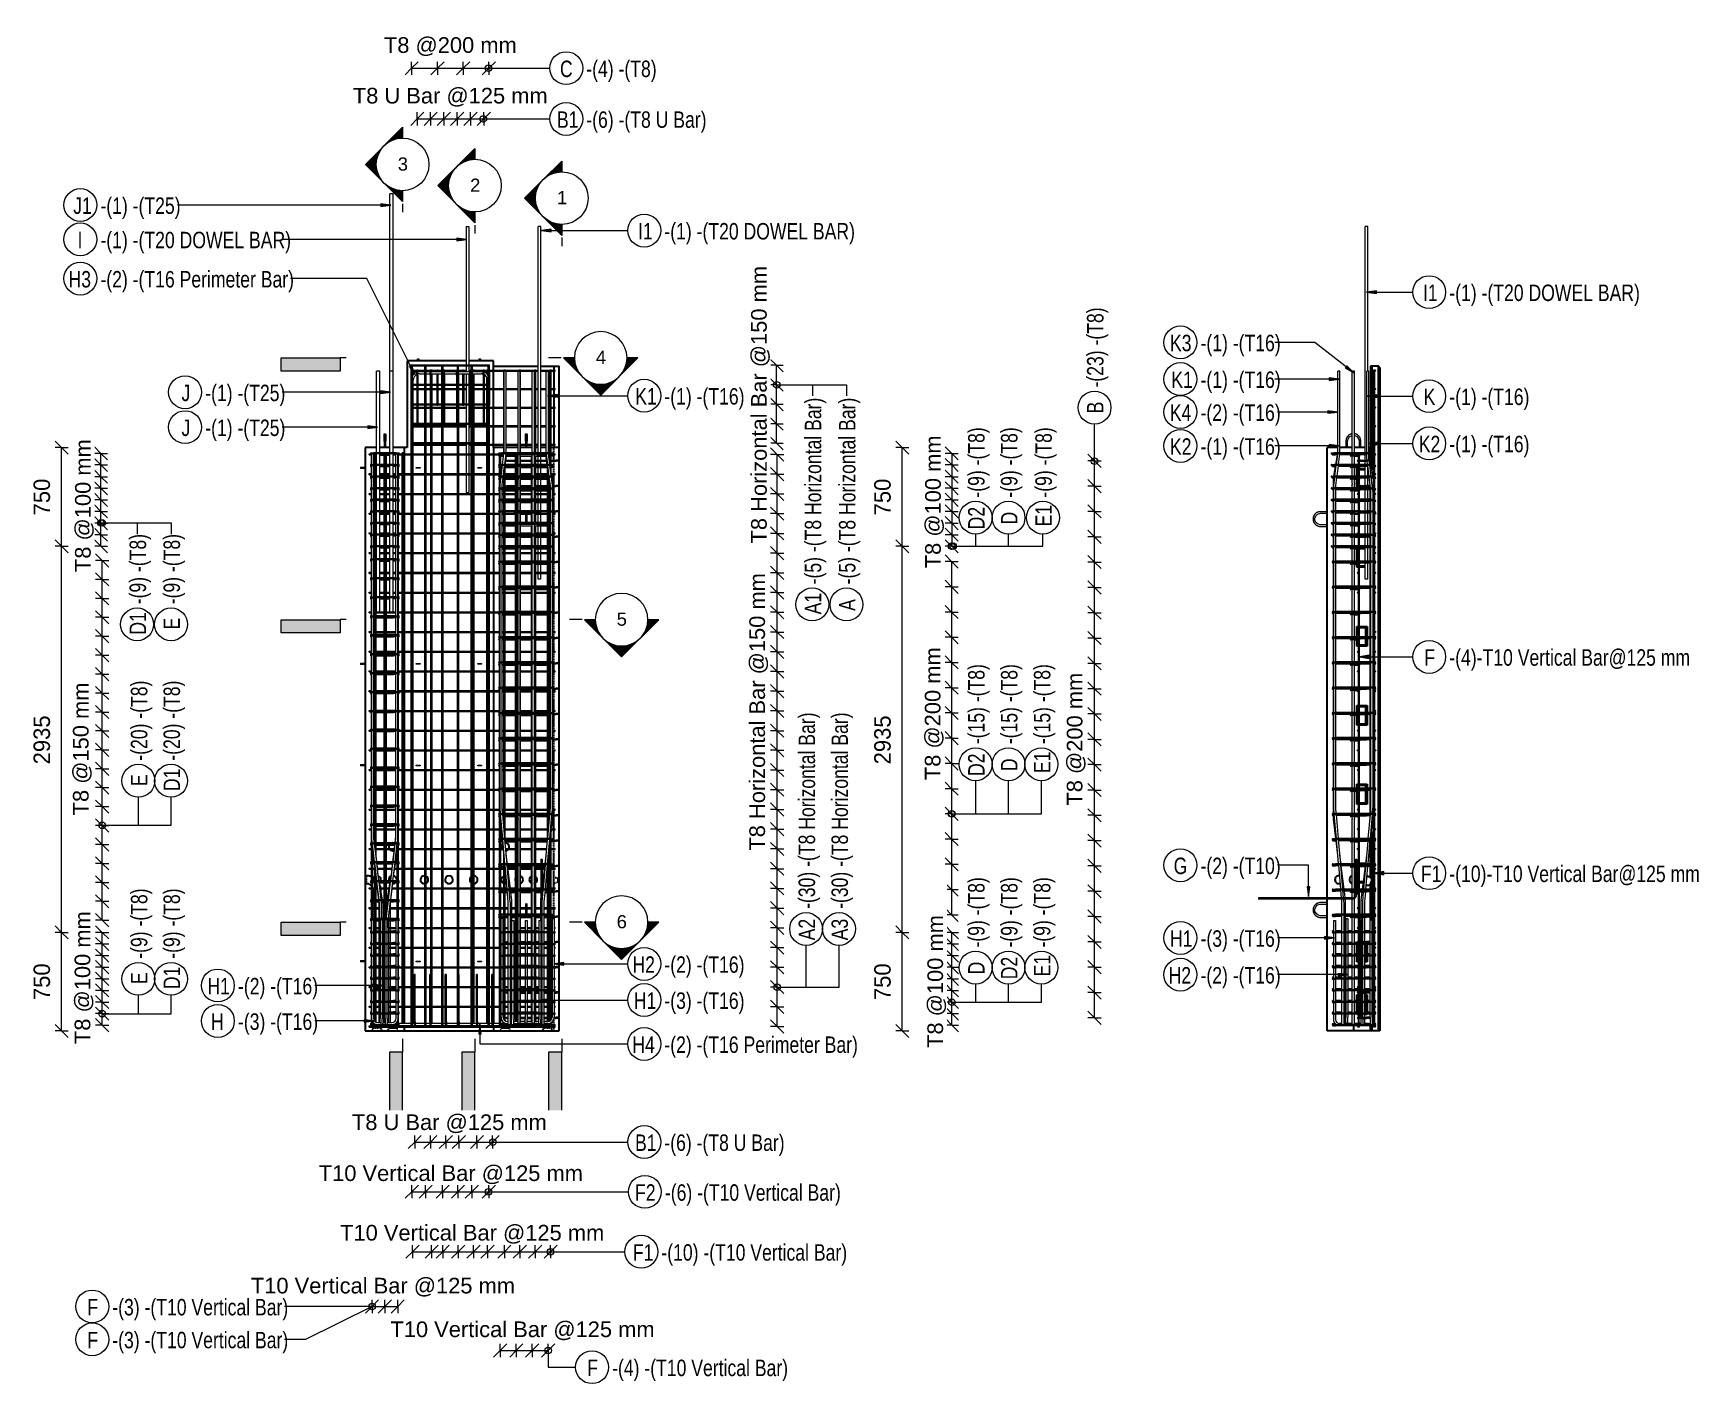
# Model space of a CAD drawing. Header units: millimetres. Extents: x -8986 to 3673, y -4076 to 6190.
import ezdxf

# ---------------------------------------------------------------- set-up
doc = ezdxf.new("R2010")
doc.units = ezdxf.units.MM
doc.linetypes.add('Dash', pattern=[6.36, 3.18, -3.18])
for name, color, linetype, lineweight in [('A-ANNO-DIMS', 211, 'Continuous', 9), ('A-ANNO-DIMS-50', 211, 'Continuous', 9), ('A-GENM', 13, 'Continuous', 18), ('A-WALL', 113, 'Continuous', 25), ('A-WALL-HDLN', 110, 'Dash', 25), ('G-ANNO-SYMB', 111, 'Continuous', 9), ('S-RBAR', 171, 'Continuous', 18), ('S-RBAR-IDEN', 171, 'Continuous', 9)]:
    doc.layers.add(name, color=color, linetype=linetype, lineweight=lineweight)
doc.styles.add('Arial', font='arial.ttf', dxfattribs={"height": 100})
doc.styles.add('Arial_1', font='arial.ttf', dxfattribs={"height": 119.0625})
doc.styles.add('Nirmala UI Semilight', font='NirmalaS.ttf', dxfattribs={"width": 0.8, "height": 125})
doc.styles.add('Nirmala UI Semilight_1', font='NirmalaS.ttf', dxfattribs={"height": 125})
doc.dimstyles.new('Arrow_Filled_-_2_5_NI_UI', dxfattribs={"dimscale": 304.8, "dimtxt": 130.920493, "dimasz": 0.328084, "dimexe": 0.164042, "dimexo": 0.0625, "dimgap": 0.164042, "dimtad": 1, "dimdec": 0, "dimzin": 0, "dimdsep": 46, "dimtxsty": 'Arial', "dimblk1": 'OBLIQUE', "dimblk2": 'OBLIQUE', "dimsah": 1, "dimcen": 0.09, "dimazin": 0, "dimtfac": 1, "dimtdec": 4, "dimtix": 1, "dimtmove": 0, "dimatfit": 3, "dimfxl": 0.164042, "dimfxlon": 1, "dimtvp": 1, "dimtolj": 1, "dimtzin": 0, "dimarcsym": 2})
doc.dimstyles.new('Arrow_Filled_-_2_5_NI_UI_1', dxfattribs={"dimscale": 304.8, "dimtxt": 130.920493, "dimasz": 0.328084, "dimexe": 0.164042, "dimexo": 0.0625, "dimgap": 0.164042, "dimtad": 1, "dimdec": 0, "dimzin": 0, "dimdsep": 46, "dimtxsty": 'Arial_1', "dimblk1": 'OBLIQUE', "dimblk2": 'OBLIQUE', "dimsah": 1, "dimcen": 0.09, "dimazin": 0, "dimtfac": 1, "dimtdec": 4, "dimtix": 1, "dimtmove": 0, "dimatfit": 3, "dimfxl": 0.164042, "dimfxlon": 1, "dimtvp": 1, "dimtolj": 1, "dimtzin": 0, "dimarcsym": 2})
doc.dimstyles.new('Arrow_Filled_-_2_5_NI_UI_2', dxfattribs={"dimscale": 304.8, "dimtxt": 130.920493, "dimasz": 0.328084, "dimexe": 0.164042, "dimexo": 0.0625, "dimgap": 0.164042, "dimtad": 1, "dimdec": 0, "dimzin": 0, "dimdsep": 46, "dimtxsty": 'Nirmala UI Semilight', "dimblk1": 'OBLIQUE', "dimblk2": 'OBLIQUE', "dimsah": 1, "dimcen": 0.09, "dimazin": 0, "dimtfac": 1, "dimtdec": 4, "dimtix": 1, "dimtmove": 0, "dimatfit": 3, "dimfxl": 0.164042, "dimfxlon": 1, "dimtvp": 1, "dimtolj": 1, "dimtzin": 0, "dimarcsym": 2})
doc.dimstyles.new('Arrow_Filled_-_2_5_NI_UI_3', dxfattribs={"dimscale": 304.8, "dimtxt": 130.920493, "dimasz": 0.328084, "dimexe": 0.164042, "dimexo": 0.0625, "dimgap": 0.164042, "dimtad": 1, "dimdec": 0, "dimzin": 0, "dimdsep": 46, "dimtxsty": 'Nirmala UI Semilight_1', "dimblk1": 'OBLIQUE', "dimblk2": 'OBLIQUE', "dimsah": 1, "dimcen": 0.09, "dimazin": 0, "dimtfac": 1, "dimtdec": 4, "dimtix": 1, "dimtmove": 0, "dimatfit": 3, "dimfxl": 0.164042, "dimfxlon": 1, "dimtvp": 1, "dimtolj": 1, "dimtzin": 0, "dimarcsym": 2})

msp = doc.modelspace()

# ---------------------------------------------------------------- texts
at = {"layer": 'G-ANNO-SYMB', "char_height": 100, "width": 96.202, "attachment_point": 1, "style": 'Arial'}
for s, insert in [('3', (-6215.6, 5246.4)), ('2', (-5665.6, 5085.2)), ('1', (-5005.6, 4990.1)), ('4', (-4710.2, 3775.9)), ('5', (-4551.6, 1785.9)), ('6', (-4551.6, -514.1))]:
    msp.add_mtext(s, dxfattribs=dict(at, insert=insert))
at = {"layer": 'S-RBAR-IDEN', "char_height": 125, "attachment_point": 1, "style": 'Nirmala UI Semilight'}
for s, insert, width in [('J1', (-8682.5, 4941.8), 121.856), ('-(1) -(T25)', (-8475.6, 4941.8), 705.485), ('-(1) -(T20 DOWEL BAR)', (-8475.6, 4680.7), 1670.717), ('I1', (-4389.5, 4747.4), 105.823), ('-(1) -(T20 DOWEL BAR)', (-4189.1, 4747.4), 1670.717), ('I', (-8649.5, 4680.7), 41.688), ('H3', (-8718.3, 4382.5), 208.439), ('-(2) -(T16 Perimeter Bar)', (-8475.6, 4382.5), 1747.679), ('I1', (1576.9, 4279.6), 105.823), ('-(1) -(T20 DOWEL BAR)', (1777.2, 4279.6), 1670.717), ('K3', (-346, 3897.8), 182.785), ('-(1) -(T16)', (-113.8, 3897.8), 679.831), ('K1', (-335.4, 3618.6), 157.131), ('-(1) -(T16)', (-113.8, 3618.6), 679.831), ('J', (-7859.7, 3518.4), 57.721), ('-(1) -(T25)', (-7679.2, 3518.4), 705.485), ('K1', (-4410.7, 3492.3), 157.131), ('-(1) -(T16)', (-4189.1, 3492.3), 679.831), ('K', (1582.1, 3488.8), 92.996), ('-(1) -(T16)', (1777.2, 3488.8), 679.831), ('K4', (-347.2, 3368.3), 185.991), ('-(2) -(T16)', (-113.8, 3368.3), 705.485), ('J', (-7859.7, 3253.1), 57.721), ('-(1) -(T25)', (-7679.2, 3253.1), 705.485), ('K2', (-346, 3110.6), 182.785), ('-(1) -(T16)', (-113.8, 3110.6), 679.831), ('K2', (1545.1, 3129.6), 182.785), ('-(1) -(T16)', (1777.2, 3129.6), 679.831), ('F', (1587.5, 1507), 80.169), ('-(4)-T10 Vertical Bar@125 mm', (1777.2, 1507), 2183.797), ('G', (-318.2, -77.3), 115.443), ('-(2) -(T10)', (-113.8, -77.3), 705.485), ('F1', (1560.9, -137.5), 144.304), ('-(10)-T10 Vertical Bar@125 mm', (1777.2, -137.5), 2244.725), ('H1', (-346, -629.7), 182.785), ('-(3) -(T16)', (-113.8, -629.7), 705.485), ('H2', (-4431.9, -827.6), 208.439), ('-(2) -(T16)', (-4189.1, -827.6), 705.485), ('H1', (-7662.4, -991.5), 182.785), ('-(2) -(T16)', (-7430.2, -991.5), 705.485), ('H2', (-356.6, -909.2), 208.439), ('-(2) -(T16)', (-113.8, -909.2), 705.485), ('H1', (-4421.3, -1102), 182.785), ('-(3) -(T16)', (-4189.1, -1102), 705.485), ('H', (-7636, -1261.3), 118.65), ('-(3) -(T16)', (-7430.2, -1261.3), 705.485), ('H4', (-4433.1, -1436.3), 211.645), ('-(2) -(T16 Perimeter Bar)', (-4189.1, -1436.3), 1747.679), ('B1', (-4411.9, -2181.7), 160.337), ('-(6) -(T8 U Bar)', (-4189.1, -2181.7), 1090.295), ('-(6) -(T10 Vertical Bar)', (-4185.3, -2560.6), 1584.134), ('F', (-8575.2, -3432.2), 80.169), ('F', (-8575.2, -3682.2), 80.169), ('-(3) -(T10 Vertical Bar)', (-8385.5, -3682.2), 1584.134), ('F', (-4776.1, -3893.8), 80.169), ('-(4) -(T10 Vertical Bar)', (-4586.4, -3893.8), 1587.341)]:
    msp.add_mtext(s, dxfattribs=dict(at, insert=insert, width=width))
at = {"layer": 'S-RBAR-IDEN', "char_height": 125, "attachment_point": 1, "rotation": 90, "style": 'Nirmala UI Semilight'}
for s, insert, width in [('-(23) -(T8)', (-976.6, 3496.7), 731.139), ('-(5) -(T8 Horizontal Bar)', (-3121.9, 2000.4), 1734.852), ('-(5) -(T8 Horizontal Bar)', (-2862.1, 2000.4), 1734.852), ('B', (-976.6, 3300.4), 96.202), ('-(9) -(T8)', (-1880.4, 2659.8), 641.35), ('-(9) -(T8)', (-1630.4, 2659.8), 641.35), ('-(9) -(T8)', (-1369.2, 2659.8), 641.35), ('D2', (-1880.4, 2418.5), 205.232), ('D', (-1630.4, 2455.5), 115.443), ('E1', (-1369.2, 2440.9), 150.717), ('-(9) -(T8)', (-8254.2, 1849), 641.35), ('-(9) -(T8)', (-7996, 1849), 641.35), ('A1', (-3121.9, 1772.3), 173.164), ('D1', (-8254.2, 1618.3), 179.578), ('A', (-2862.1, 1798.7), 109.029), ('E', (-7996, 1656.7), 86.582), ('-(15) -(T8)', (-1880.4, 785), 705.485), ('-(15) -(T8)', (-1630.4, 785), 705.485), ('-(20) -(T8)', (-8244.2, 659.8), 731.139), ('-(20) -(T8)', (-7996, 659.8), 731.139), ('-(30) -(T8 Horizontal Bar)', (-3168.8, -466.9), 1824.641), ('-(30) -(T8 Horizontal Bar)', (-2918.8, -466.9), 1824.641), ('D2', (-1880.4, 543.7), 205.232), ('D', (-1630.4, 580.7), 115.443), ('E1', (-1380.4, 566.1), 150.717), ('E', (-8244.2, 467.5), 86.582), ('D1', (-7996, 429.1), 179.578), ('-(9) -(T8)', (-1880.4, -760.5), 641.35), ('-(9) -(T8)', (-1630.4, -760.5), 641.35), ('-(9) -(T8)', (-1380.4, -760.5), 641.35), ('-(9) -(T8)', (-8244.2, -846.1), 641.35), ('-(9) -(T8)', (-7996, -846.1), 641.35), ('A2', (-3168.8, -705.7), 198.818), ('A3', (-2918.8, -705.7), 198.818), ('D', (-1880.4, -964.8), 115.443), ('D2', (-1630.4, -1001.8), 205.232), ('E1', (-1380.4, -979.4), 150.717), ('E', (-8244.2, -1038.5), 86.582), ('D1', (-7996, -1076.9), 179.578)]:
    msp.add_mtext(s, dxfattribs=dict(at, insert=insert, width=width))

# ---------------------------------------------------------------- blocks, each defined once
blk = doc.blocks.new('12_7Ø_ Lifting Insert_COLUMN - 12_9Ø Lifting insert-1653057-Elevation Front 1')
at = {"layer": 'A-GENM', "flags": 128}
for points in [[(-6320, 2534), (-6320, 2533), (-6320, 2532), (-6320, 2530), (-6320, 2529), (-6320, 2527), (-6320, 2526), (-6320, 2524), (-6320, 2522), (-6320, 2521), (-6320, 2519), (-6320, 2517), (-6320, 2515), (-6320, 2513), (-6320, 2511), (-6320, 2509), (-6320, 2507), (-6320, 2505), (-6320, 2504), (-6320, 2502), (-6320, 2500), (-6320, 2498), (-6320, 2496), (-6320, 2494), (-6320, 2492), (-6320, 2490), (-6320, 2488), (-6320, 2486), (-6320, 2484), (-6320, 2482), (-6320, 2480), (-6320, 2478), (-6320, 2476), (-6320, 2474), (-6320, 2473), (-6320, 2471)], [(-6320, 2454), (-6320, 2453), (-6320, 2452), (-6320, 2451), (-6320, 2451), (-6320, 2450), (-6320, 2449), (-6320, 2449), (-6320, 2448), (-6320, 2448), (-6320, 2448), (-6320, 2447), (-6320, 2447), (-6320, 2447), (-6320, 2447)]]:
    blk.add_lwpolyline(points, dxfattribs=at)
blk = doc.blocks.new('12_7Ø_ Lifting Insert_COLUMN - 12_9Ø Lifting insert-V1-Elevation Front 1')
at = {"layer": 'A-GENM', "flags": 128}
for points in [[(-6320, -425), (-6320, -425), (-6320, -425), (-6320, -425), (-6320, -426), (-6320, -426), (-6320, -426), (-6320, -427), (-6320, -428), (-6320, -428), (-6320, -429), (-6320, -430), (-6320, -431), (-6320, -432), (-6320, -433), (-6320, -434), (-6320, -435), (-6320, -436), (-6320, -437), (-6320, -439), (-6320, -440), (-6320, -442), (-6320, -443), (-6320, -445), (-6320, -446), (-6320, -448), (-6320, -450), (-6320, -451), (-6320, -453), (-6320, -455), (-6320, -457)], [(-6320, -465), (-6320, -467), (-6320, -468), (-6320, -470), (-6320, -472), (-6320, -474), (-6320, -476), (-6320, -478), (-6320, -480), (-6320, -482), (-6320, -484), (-6320, -486), (-6320, -488), (-6320, -490), (-6320, -492), (-6320, -494), (-6320, -496), (-6320, -498), (-6320, -499), (-6320, -501), (-6320, -503), (-6320, -504), (-6320, -506), (-6320, -508), (-6320, -509), (-6320, -510), (-6320, -512), (-6320, -513), (-6320, -514), (-6320, -516), (-6320, -517), (-6320, -518), (-6320, -519), (-6320, -520), (-6320, -521), (-6320, -521), (-6320, -522), (-6320, -523), (-6320, -523), (-6320, -524), (-6320, -524), (-6320, -524), (-6320, -525), (-6320, -525), (-6320, -525), (-6320, -525)]]:
    blk.add_lwpolyline(points, dxfattribs=at)
blk = doc.blocks.new('12_7Ø_ Lifting Insert_COLUMN - 12_9Ø Lifting insert-V2-Elevation Front 1')
at = {"layer": 'A-GENM'}
for p, q in [((-6320, 3090), (-6320, 3040)), ((-6307, 3040), (-6307, 3090))]:
    blk.add_line(p, q, dxfattribs=at)
at = {"layer": 'A-GENM', "flags": 128}
for points in [[(-6320, 3140), (-6320, 3140), (-6320, 3141), (-6320, 3141), (-6320, 3141), (-6320, 3141), (-6320, 3142), (-6320, 3142), (-6320, 3142), (-6320, 3142), (-6320, 3142), (-6320, 3143), (-6319, 3143), (-6319, 3143), (-6319, 3143), (-6319, 3144), (-6319, 3144), (-6319, 3144), (-6319, 3144), (-6318, 3144), (-6318, 3145), (-6318, 3145), (-6318, 3145), (-6318, 3145), (-6317, 3145), (-6317, 3145), (-6317, 3145), (-6317, 3146), (-6317, 3146), (-6316, 3146), (-6316, 3146), (-6316, 3146), (-6316, 3146), (-6315, 3146), (-6315, 3146), (-6315, 3146), (-6315, 3146), (-6314, 3146), (-6314, 3146), (-6314, 3146), (-6314, 3146), (-6313, 3146), (-6313, 3146), (-6313, 3146), (-6313, 3146), (-6312, 3146), (-6312, 3146), (-6312, 3146), (-6312, 3146), (-6311, 3146), (-6311, 3146), (-6311, 3146), (-6311, 3146), (-6310, 3145), (-6310, 3145), (-6310, 3145), (-6310, 3145), (-6310, 3145), (-6309, 3145), (-6309, 3144), (-6309, 3144), (-6309, 3144), (-6309, 3144), (-6309, 3144), (-6308, 3143), (-6308, 3143), (-6308, 3143), (-6308, 3143), (-6308, 3143), (-6308, 3142), (-6308, 3142), (-6308, 3142), (-6308, 3142), (-6308, 3141), (-6308, 3141), (-6308, 3141), (-6307, 3141), (-6307, 3140), (-6307, 3140), (-6307, 3140)], [(-6320, 3090), (-6320, 3092), (-6320, 3094), (-6320, 3096), (-6320, 3098), (-6320, 3100), (-6320, 3102), (-6320, 3104), (-6320, 3106), (-6320, 3108), (-6320, 3109), (-6320, 3111), (-6320, 3113), (-6320, 3115), (-6320, 3117), (-6320, 3118), (-6320, 3120), (-6320, 3121), (-6320, 3123), (-6320, 3124), (-6320, 3126), (-6320, 3127), (-6320, 3129), (-6320, 3130), (-6320, 3131), (-6320, 3132), (-6320, 3133), (-6320, 3134), (-6320, 3135), (-6320, 3136), (-6320, 3137), (-6320, 3137), (-6320, 3138), (-6320, 3138), (-6320, 3139), (-6320, 3139), (-6320, 3140), (-6320, 3140), (-6320, 3140), (-6320, 3140), (-6320, 3140)], [(-6320, 3140), (-6320, 3140), (-6320, 3140), (-6320, 3140), (-6320, 3139), (-6320, 3139), (-6320, 3139), (-6320, 3138), (-6320, 3137), (-6320, 3137), (-6320, 3136), (-6320, 3135), (-6320, 3134), (-6320, 3133), (-6320, 3132), (-6320, 3131), (-6320, 3130), (-6320, 3129), (-6320, 3128), (-6320, 3126), (-6320, 3125), (-6320, 3123), (-6320, 3122), (-6320, 3120), (-6320, 3119), (-6320, 3117), (-6320, 3115), (-6320, 3114), (-6320, 3112), (-6320, 3110), (-6320, 3108), (-6320, 3106), (-6320, 3104), (-6320, 3102), (-6320, 3100), (-6320, 3098), (-6320, 3097), (-6320, 3095), (-6320, 3093), (-6320, 3091), (-6320, 3090)], [(-6307, 3090), (-6307, 3092), (-6307, 3094), (-6307, 3096), (-6307, 3098), (-6307, 3100), (-6307, 3102), (-6307, 3104), (-6307, 3106), (-6307, 3108), (-6307, 3109), (-6307, 3111), (-6307, 3113), (-6307, 3115), (-6307, 3117), (-6307, 3118), (-6307, 3120), (-6307, 3121), (-6307, 3123), (-6307, 3124), (-6307, 3126), (-6307, 3127), (-6307, 3129), (-6307, 3130), (-6307, 3131), (-6307, 3132), (-6307, 3133), (-6307, 3134), (-6307, 3135), (-6307, 3136), (-6307, 3137), (-6307, 3137), (-6307, 3138), (-6307, 3138), (-6307, 3139), (-6307, 3139), (-6307, 3140), (-6307, 3140), (-6307, 3140), (-6307, 3140), (-6307, 3140)], [(-6307, 3140), (-6307, 3140), (-6307, 3140), (-6307, 3140), (-6307, 3139), (-6307, 3139), (-6307, 3139), (-6307, 3138), (-6307, 3137), (-6307, 3137), (-6307, 3136), (-6307, 3135), (-6307, 3134), (-6307, 3133), (-6307, 3132), (-6307, 3131), (-6307, 3130), (-6307, 3129), (-6307, 3128), (-6307, 3126), (-6307, 3125), (-6307, 3123), (-6307, 3122), (-6307, 3120), (-6307, 3119), (-6307, 3117), (-6307, 3115), (-6307, 3114), (-6307, 3112), (-6307, 3110), (-6307, 3108), (-6307, 3106), (-6307, 3104), (-6307, 3102), (-6307, 3100), (-6307, 3098), (-6307, 3097), (-6307, 3095), (-6307, 3093), (-6307, 3091), (-6307, 3090)]]:
    blk.add_lwpolyline(points, dxfattribs=at)
blk = doc.blocks.new('RR spread anchor face based - RR-SA-3_0-200-1726827-Elevation Front 1')
at = {"layer": 'A-GENM'}
for p, q in [((-6066, 3710), (-6066, 3715)), ((-6066, 3715), (-6056, 3715)), ((-6066, 3700), (-6066, 3710)), ((-6056, 3710), (-6066, 3710)), ((-6056, 3715), (-6056, 3710)), ((-6056, 3710), (-6056, 3700))]:
    blk.add_line(p, q, dxfattribs=at)
blk = doc.blocks.new('RR spread anchor face based - RR-SA-0_7-110-1726815-Elevation Front 1')
at = {"layer": 'A-GENM'}
for p, q in [((-6076, 2889), (-6073, 2889)), ((-6076, 2884), (-6076, 2889)), ((-6073, 2884), (-6076, 2884)), ((-6073, 2889), (-6048, 2889)), ((-6073, 2889), (-6073, 2884)), ((-6048, 2884), (-6073, 2884)), ((-6048, 2889), (-6046, 2889)), ((-6048, 2889), (-6048, 2884)), ((-6046, 2884), (-6048, 2884)), ((-6046, 2889), (-6046, 2884))]:
    blk.add_line(p, q, dxfattribs=at)
blk = doc.blocks.new('RR spread anchor face based - RR-SA-0_7-110-2888042-Elevation Front 1')
at = {"layer": 'A-GENM'}
for p, q in [((-6076, -863), (-6073, -863)), ((-6076, -868), (-6076, -863)), ((-6073, -868), (-6076, -868)), ((-6073, -863), (-6048, -863)), ((-6073, -863), (-6073, -868)), ((-6048, -868), (-6073, -868)), ((-6048, -863), (-6046, -863)), ((-6048, -863), (-6048, -868)), ((-6046, -868), (-6048, -868)), ((-6046, -863), (-6046, -868))]:
    blk.add_line(p, q, dxfattribs=at)
blk = doc.blocks.new('12_7Ø_ Lifting Insert_COLUMN - 12_9Ø Lifting insert-V3-Elevation Front 1')
at = {"layer": 'A-GENM', "flags": 128}
for points in [[(-5245, 2534), (-5245, 2533), (-5245, 2532), (-5245, 2530), (-5245, 2529), (-5245, 2527), (-5245, 2526), (-5245, 2524), (-5245, 2522), (-5245, 2521), (-5245, 2519), (-5245, 2517), (-5245, 2515), (-5245, 2513), (-5245, 2511), (-5245, 2509), (-5245, 2507), (-5245, 2505), (-5245, 2504), (-5245, 2502), (-5245, 2500), (-5245, 2498), (-5245, 2496), (-5245, 2494), (-5245, 2492), (-5245, 2490), (-5245, 2488), (-5245, 2486), (-5245, 2484), (-5245, 2482), (-5245, 2480), (-5245, 2478), (-5245, 2476), (-5245, 2474), (-5245, 2473), (-5245, 2471)], [(-5232, 2470), (-5232, 2472), (-5232, 2473), (-5232, 2475), (-5232, 2477), (-5232, 2479), (-5232, 2481), (-5232, 2483), (-5232, 2485), (-5232, 2487), (-5232, 2489), (-5232, 2490), (-5232, 2492), (-5232, 2494), (-5232, 2496), (-5232, 2498), (-5232, 2500), (-5232, 2502), (-5232, 2504), (-5232, 2506), (-5232, 2508), (-5232, 2510), (-5232, 2512), (-5232, 2514), (-5232, 2516), (-5232, 2518), (-5232, 2520), (-5232, 2521), (-5232, 2523), (-5232, 2525), (-5232, 2526), (-5232, 2528), (-5232, 2530), (-5232, 2531), (-5232, 2532), (-5232, 2534)]]:
    blk.add_lwpolyline(points, dxfattribs=at)
blk = doc.blocks.new('12_7Ø_ Lifting Insert_COLUMN - 12_9Ø Lifting insert-V4-Elevation Front 1')
at = {"layer": 'A-GENM', "flags": 128}
for points in [[(-5245, -425), (-5245, -425), (-5245, -425), (-5245, -425), (-5245, -426), (-5245, -426), (-5245, -426), (-5245, -427), (-5245, -428), (-5245, -428), (-5245, -429), (-5245, -430), (-5245, -431), (-5245, -432), (-5245, -433), (-5245, -434), (-5245, -435), (-5245, -436), (-5245, -437), (-5245, -439), (-5245, -440), (-5245, -442), (-5245, -443), (-5245, -445), (-5245, -446), (-5245, -448), (-5245, -450), (-5245, -451), (-5245, -453), (-5245, -455), (-5245, -457)], [(-5245, -465), (-5245, -467), (-5245, -468), (-5245, -470), (-5245, -472), (-5245, -474), (-5245, -476), (-5245, -478), (-5245, -480), (-5245, -482), (-5245, -484), (-5245, -486), (-5245, -488), (-5245, -490), (-5245, -492), (-5245, -494), (-5245, -496), (-5245, -498), (-5245, -499), (-5245, -501), (-5245, -503), (-5245, -504), (-5245, -506), (-5245, -508)], [(-5232, -457), (-5232, -456), (-5232, -454), (-5232, -452), (-5232, -451), (-5232, -449), (-5232, -447), (-5232, -446), (-5232, -444), (-5232, -442), (-5232, -441), (-5232, -440), (-5232, -438), (-5232, -437), (-5232, -436), (-5232, -434), (-5232, -433), (-5232, -432), (-5232, -431), (-5232, -430), (-5232, -429), (-5232, -429), (-5232, -428), (-5232, -427), (-5232, -427), (-5232, -426), (-5232, -426), (-5232, -426), (-5232, -425), (-5232, -425), (-5232, -425), (-5232, -425)], [(-5232, -508), (-5232, -507), (-5232, -505), (-5232, -504), (-5232, -502), (-5232, -500), (-5232, -499), (-5232, -497), (-5232, -495), (-5232, -493), (-5232, -491), (-5232, -489), (-5232, -487), (-5232, -485), (-5232, -483), (-5232, -482), (-5232, -480), (-5232, -478), (-5232, -476), (-5232, -474), (-5232, -472), (-5232, -470), (-5232, -468), (-5232, -466)]]:
    blk.add_lwpolyline(points, dxfattribs=at)
blk = doc.blocks.new('12_7Ø_ Lifting Insert_COLUMN - 12_9Ø Lifting insert-V5-Elevation Front 1')
at = {"layer": 'A-GENM'}
for p, q in [((-5245, 3090), (-5245, 3066)), ((-5245, 3058), (-5245, 3040)), ((-5232, 3066), (-5232, 3090)), ((-5232, 3040), (-5232, 3058))]:
    blk.add_line(p, q, dxfattribs=at)
at = {"layer": 'A-GENM', "flags": 128}
for points in [[(-5245, 3140), (-5245, 3140), (-5245, 3141), (-5245, 3141), (-5245, 3141), (-5245, 3141), (-5245, 3142), (-5245, 3142), (-5245, 3142), (-5245, 3142), (-5245, 3142), (-5245, 3143), (-5244, 3143), (-5244, 3143), (-5244, 3143), (-5244, 3144), (-5244, 3144), (-5244, 3144), (-5244, 3144), (-5243, 3144), (-5243, 3145), (-5243, 3145), (-5243, 3145), (-5243, 3145), (-5242, 3145), (-5242, 3145), (-5242, 3145), (-5242, 3146), (-5242, 3146), (-5241, 3146), (-5241, 3146), (-5241, 3146), (-5241, 3146), (-5240, 3146), (-5240, 3146), (-5240, 3146), (-5240, 3146), (-5239, 3146), (-5239, 3146), (-5239, 3146), (-5239, 3146), (-5238, 3146), (-5238, 3146), (-5238, 3146), (-5238, 3146), (-5237, 3146), (-5237, 3146), (-5237, 3146), (-5237, 3146), (-5236, 3146), (-5236, 3146), (-5236, 3146), (-5236, 3146), (-5235, 3145), (-5235, 3145), (-5235, 3145), (-5235, 3145), (-5235, 3145), (-5234, 3145), (-5234, 3144), (-5234, 3144), (-5234, 3144), (-5234, 3144), (-5234, 3144), (-5233, 3143), (-5233, 3143), (-5233, 3143), (-5233, 3143), (-5233, 3143), (-5233, 3142), (-5233, 3142), (-5233, 3142), (-5233, 3142), (-5233, 3141), (-5233, 3141), (-5233, 3141), (-5232, 3141), (-5232, 3140), (-5232, 3140), (-5232, 3140)], [(-5245, 3090), (-5245, 3092), (-5245, 3094), (-5245, 3096), (-5245, 3098), (-5245, 3100), (-5245, 3102), (-5245, 3104), (-5245, 3106), (-5245, 3108), (-5245, 3109), (-5245, 3111), (-5245, 3113), (-5245, 3115), (-5245, 3117), (-5245, 3118), (-5245, 3120), (-5245, 3121), (-5245, 3123), (-5245, 3124), (-5245, 3126), (-5245, 3127), (-5245, 3129), (-5245, 3130), (-5245, 3131), (-5245, 3132), (-5245, 3133), (-5245, 3134), (-5245, 3135), (-5245, 3136), (-5245, 3137), (-5245, 3137), (-5245, 3138), (-5245, 3138), (-5245, 3139), (-5245, 3139), (-5245, 3140), (-5245, 3140), (-5245, 3140), (-5245, 3140), (-5245, 3140)], [(-5245, 3140), (-5245, 3140), (-5245, 3140), (-5245, 3140), (-5245, 3139), (-5245, 3139), (-5245, 3139), (-5245, 3138), (-5245, 3137), (-5245, 3137), (-5245, 3136), (-5245, 3135), (-5245, 3134), (-5245, 3133), (-5245, 3132), (-5245, 3131), (-5245, 3130), (-5245, 3129), (-5245, 3128), (-5245, 3126), (-5245, 3125), (-5245, 3123), (-5245, 3122), (-5245, 3120), (-5245, 3119), (-5245, 3117), (-5245, 3115), (-5245, 3114), (-5245, 3112), (-5245, 3110), (-5245, 3108), (-5245, 3106), (-5245, 3104), (-5245, 3102), (-5245, 3100), (-5245, 3098), (-5245, 3097), (-5245, 3095), (-5245, 3093), (-5245, 3091), (-5245, 3090)], [(-5232, 3090), (-5232, 3092), (-5232, 3094), (-5232, 3096), (-5232, 3098), (-5232, 3100), (-5232, 3102), (-5232, 3104), (-5232, 3106), (-5232, 3108), (-5232, 3109), (-5232, 3111), (-5232, 3113), (-5232, 3115), (-5232, 3117), (-5232, 3118), (-5232, 3120), (-5232, 3121), (-5232, 3123), (-5232, 3124), (-5232, 3126), (-5232, 3127), (-5232, 3129), (-5232, 3130), (-5232, 3131), (-5232, 3132), (-5232, 3133), (-5232, 3134), (-5232, 3135), (-5232, 3136), (-5232, 3137), (-5232, 3137), (-5232, 3138), (-5232, 3138), (-5232, 3139), (-5232, 3139), (-5232, 3140), (-5232, 3140), (-5232, 3140), (-5232, 3140), (-5232, 3140)], [(-5232, 3140), (-5232, 3140), (-5232, 3140), (-5232, 3140), (-5232, 3139), (-5232, 3139), (-5232, 3139), (-5232, 3138), (-5232, 3137), (-5232, 3137), (-5232, 3136), (-5232, 3135), (-5232, 3134), (-5232, 3133), (-5232, 3132), (-5232, 3131), (-5232, 3130), (-5232, 3129), (-5232, 3128), (-5232, 3126), (-5232, 3125), (-5232, 3123), (-5232, 3122), (-5232, 3120), (-5232, 3119), (-5232, 3117), (-5232, 3115), (-5232, 3114), (-5232, 3112), (-5232, 3110), (-5232, 3108), (-5232, 3106), (-5232, 3104), (-5232, 3102), (-5232, 3100), (-5232, 3098), (-5232, 3097), (-5232, 3095), (-5232, 3093), (-5232, 3091), (-5232, 3090)]]:
    blk.add_lwpolyline(points, dxfattribs=at)
blk = doc.blocks.new('RR spread anchor face based - RR-SA-2_5-250-1726823-Elevation Front 1')
at = {"layer": 'A-GENM'}
for p, q in [((-6499, 2892), (-6494, 2892)), ((-6499, 2892), (-6499, 2882)), ((-6494, 2882), (-6499, 2882)), ((-6494, 2892), (-6464, 2892)), ((-6494, 2892), (-6494, 2882)), ((-6464, 2882), (-6494, 2882))]:
    blk.add_line(p, q, dxfattribs=at)
blk = doc.blocks.new('12_7Ø_ Lifting Insert_COLUMN - 12_9Ø Lifting insert-1653057-Elevation Right 1')
at = {"layer": 'A-GENM'}
for p, q in [((20065, 2553), (20015, 2553)), ((20015, 2541), (20065, 2541)), ((20065, 2453), (20015, 2453)), ((20015, 2441), (20065, 2441))]:
    blk.add_line(p, q, dxfattribs=at)
at = {"layer": 'A-GENM', "flags": 128}
for points in [[(20015, 2553), (20012, 2553), (20010, 2553), (20008, 2553), (20006, 2553), (20003, 2552), (20001, 2552), (19999, 2551), (19997, 2550), (19995, 2550), (19993, 2549), (19991, 2548), (19989, 2547), (19987, 2546), (19985, 2545), (19983, 2544), (19981, 2542), (19979, 2541), (19977, 2539), (19976, 2538), (19974, 2536), (19973, 2535), (19971, 2533), (19970, 2531), (19968, 2529), (19967, 2527), (19966, 2526), (19965, 2524), (19964, 2522), (19963, 2520), (19962, 2517), (19961, 2515), (19961, 2513), (19960, 2511), (19959, 2509), (19959, 2507), (19959, 2504), (19958, 2502), (19958, 2500), (19958, 2498), (19958, 2495), (19958, 2493), (19959, 2491), (19959, 2489), (19959, 2486), (19960, 2484), (19960, 2482), (19961, 2480), (19962, 2478), (19962, 2476), (19963, 2474), (19964, 2472), (19965, 2470), (19967, 2468), (19968, 2466), (19969, 2464), (19970, 2462), (19972, 2460), (19973, 2459), (19975, 2457), (19977, 2455), (19978, 2454), (19980, 2453), (19982, 2451), (19984, 2450), (19986, 2449), (19987, 2448), (19989, 2447), (19992, 2446), (19994, 2445), (19996, 2444), (19998, 2443), (20000, 2443), (20002, 2442), (20004, 2442), (20007, 2441), (20009, 2441), (20011, 2441), (20013, 2441), (20015, 2441)], [(20015, 2453), (19996, 2457), (19981, 2469), (19972, 2486), (19972, 2504), (19979, 2522), (19992, 2535), (20010, 2540), (20015, 2541)]]:
    blk.add_lwpolyline(points, dxfattribs=at)
blk = doc.blocks.new('12_7Ø_ Lifting Insert_COLUMN - 12_9Ø Lifting insert-V6-Elevation Right 1')
at = {"layer": 'A-GENM'}
for p, q in [((20208, 3090), (20208, 3040)), ((20221, 3040), (20221, 3090)), ((20308, 3090), (20308, 3040)), ((20321, 3040), (20321, 3090))]:
    blk.add_line(p, q, dxfattribs=at)
at = {"layer": 'A-GENM', "flags": 128}
for points in [[(20256, 3146), (20254, 3145), (20252, 3145), (20250, 3144), (20247, 3144), (20245, 3143), (20243, 3142), (20241, 3141), (20239, 3140), (20237, 3139), (20235, 3138), (20233, 3137), (20231, 3136), (20230, 3134), (20228, 3133), (20226, 3131), (20225, 3130), (20223, 3128), (20222, 3126), (20220, 3125), (20219, 3123), (20217, 3121), (20216, 3119), (20215, 3117), (20214, 3115), (20213, 3113), (20212, 3111), (20211, 3109), (20211, 3107), (20210, 3105), (20210, 3102), (20209, 3100), (20209, 3098), (20209, 3096), (20208, 3093), (20208, 3091), (20208, 3090)], [(20221, 3090), (20225, 3108), (20236, 3123), (20253, 3132), (20257, 3132)], [(20321, 3090), (20321, 3092), (20321, 3095), (20321, 3097), (20320, 3099), (20320, 3101), (20319, 3103), (20319, 3106), (20318, 3108), (20317, 3110), (20316, 3112), (20316, 3114), (20315, 3116), (20313, 3118), (20312, 3120), (20311, 3122), (20310, 3124), (20308, 3125), (20307, 3127), (20305, 3129), (20304, 3130), (20302, 3132), (20300, 3133), (20299, 3135), (20297, 3136), (20295, 3137), (20293, 3139), (20291, 3140), (20289, 3141), (20287, 3142), (20285, 3143), (20283, 3143), (20281, 3144), (20279, 3145), (20276, 3145), (20274, 3146), (20273, 3146)], [(20273, 3133), (20289, 3126), (20302, 3112), (20308, 3094), (20308, 3090)]]:
    blk.add_lwpolyline(points, dxfattribs=at)
blk = doc.blocks.new('Detail View - M_Section Tail - Filled Horizontal-14034-Elevation Front 1')
at = {"layer": 'G-ANNO-SYMB'}
blk.add_hatch(color=256, dxfattribs=at).paths.add_polyline_path([(-6653, 3622), (-6653, 3722), (-7103, 3722), (-7103, 3622)])
for p, q in [((-7103, 3622), (-7103, 3722)), ((-7103, 3722), (-6653, 3722)), ((-6653, 3722), (-6653, 3622)), ((-6653, 3622), (-7103, 3622))]:
    blk.add_line(p, q, dxfattribs=at)
blk = doc.blocks.new('Detail View - M_Section Head - Filled SHOP DWG-1002450-Elevation Front 1')
at = {"layer": 'G-ANNO-SYMB'}
h = blk.add_hatch(color=256, dxfattribs=at)
edge = h.paths.add_edge_path()
edge.add_line((-4956, 3722), (-4873, 3722))
edge.add_arc((-4673, 3722), 200, 180, 225)
edge.add_line((-4815, 3581), (-4956, 3722))
h = blk.add_hatch(color=256, dxfattribs=at)
edge = h.paths.add_edge_path()
edge.add_line((-4391, 3722), (-4532, 3581))
edge.add_arc((-4673, 3722), 200, 315, 360)
edge.add_line((-4473, 3722), (-4391, 3722))
h = blk.add_hatch(color=256, dxfattribs=at)
edge = h.paths.add_edge_path()
edge.add_line((-4673, 3439), (-4815, 3581))
edge.add_arc((-4673, 3722), 200, 225, 270)
edge.add_line((-4673, 3522), (-4673, 3439))
h = blk.add_hatch(color=256, dxfattribs=at)
edge = h.paths.add_edge_path()
edge.add_line((-4673, 3439), (-4673, 3522))
edge.add_arc((-4673, 3722), 200, 270, 315)
edge.add_line((-4532, 3581), (-4673, 3439))
for p, q in [((-4673, 3439), (-4956, 3722)), ((-4873, 3722), (-4956, 3722)), ((-4956, 3722), (-4815, 3581)), ((-4873, 3722), (-4956, 3722)), ((-4673, 3439), (-4391, 3722)), ((-4532, 3581), (-4391, 3722)), ((-4473, 3722), (-4391, 3722)), ((-4391, 3722), (-4473, 3722)), ((-4815, 3581), (-4673, 3439)), ((-4673, 3439), (-4532, 3581)), ((-4673, 3522), (-4673, 3439)), ((-4673, 3439), (-4673, 3522))]:
    blk.add_line(p, q, dxfattribs=at)
for start, end in [(360, 180), (180, 360), (180, 225), (315, 0), (225, 270), (270, 315)]:
    blk.add_arc((-4673, 3722), 200, start, end, dxfattribs=at)
blk = doc.blocks.new('DIMBLOCK1-Elevation Front 1')
at = {"layer": 'A-ANNO-DIMS-50'}
for p, q in [((-6067, 5539), (-6017, 5589)), ((-6067, 5539), (-6067, 5589)), ((-5966, 5539), (-5916, 5589)), ((-5966, 5539), (-5966, 5589)), ((-6067, 5539), (-6117, 5489)), ((-6067, 5539), (-5966, 5539)), ((-6067, 5539), (-6067, 5489)), ((-5966, 5539), (-6016, 5489)), ((-5966, 5539), (-5966, 5489))]:
    blk.add_line(p, q, dxfattribs=at)
blk = doc.blocks.new('_Oblique')
at = {"color": 0, "linetype": 'ByBlock', "lineweight": -2}
blk.add_line((-0.5, -0.5), (0.5, 0.5), dxfattribs=at)
blk = doc.blocks.new('DIMBLOCK2-Elevation Front 1')
at = {"layer": 'A-ANNO-DIMS-50'}
for p, q in [((-5966, 5539), (-5916, 5589)), ((-5966, 5539), (-5966, 5589)), ((-5865, 5539), (-5815, 5589)), ((-5865, 5539), (-5865, 5589)), ((-5966, 5539), (-6016, 5489)), ((-5966, 5539), (-5865, 5539)), ((-5966, 5539), (-5966, 5489)), ((-5865, 5539), (-5915, 5489)), ((-5865, 5539), (-5865, 5489))]:
    blk.add_line(p, q, dxfattribs=at)
blk = doc.blocks.new('DIMBLOCK3-Elevation Front 1')
at = {"layer": 'A-ANNO-DIMS-50'}
for p, q in [((-5865, 5539), (-5815, 5589)), ((-5865, 5539), (-5865, 5589)), ((-5764, 5539), (-5714, 5589)), ((-5764, 5539), (-5764, 5589)), ((-5865, 5539), (-5915, 5489)), ((-5865, 5539), (-5764, 5539)), ((-5865, 5539), (-5865, 5489)), ((-5764, 5539), (-5814, 5489)), ((-5764, 5539), (-5764, 5489))]:
    blk.add_line(p, q, dxfattribs=at)
blk = doc.blocks.new('DIMBLOCK4-Elevation Front 1')
at = {"layer": 'A-ANNO-DIMS-50'}
for p, q in [((-5764, 5539), (-5714, 5589)), ((-5764, 5539), (-5764, 5589)), ((-5663, 5539), (-5613, 5589)), ((-5663, 5539), (-5663, 5589)), ((-5764, 5539), (-5814, 5489)), ((-5764, 5539), (-5663, 5539)), ((-5764, 5539), (-5764, 5489)), ((-5663, 5539), (-5713, 5489)), ((-5663, 5539), (-5663, 5489))]:
    blk.add_line(p, q, dxfattribs=at)
blk = doc.blocks.new('DIMBLOCK5-Elevation Front 1')
at = {"layer": 'A-ANNO-DIMS-50'}
for p, q in [((-5663, 5539), (-5613, 5589)), ((-5663, 5539), (-5663, 5589)), ((-5562, 5539), (-5512, 5589)), ((-5562, 5539), (-5562, 5589)), ((-5663, 5539), (-5713, 5489)), ((-5663, 5539), (-5562, 5539)), ((-5663, 5539), (-5663, 5489)), ((-5562, 5539), (-5612, 5489)), ((-5562, 5539), (-5562, 5489))]:
    blk.add_line(p, q, dxfattribs=at)
blk = doc.blocks.new('DIMBLOCK6-Elevation Front 1')
at = {"layer": 'A-ANNO-DIMS-50'}
for p, q in [((-6067, 5539), (-6017, 5589)), ((-6067, 5539), (-6067, 5589)), ((-5966, 5539), (-5916, 5589)), ((-5966, 5539), (-5966, 5589)), ((-5865, 5539), (-5815, 5589)), ((-5865, 5539), (-5865, 5589)), ((-5764, 5539), (-5714, 5589)), ((-5764, 5539), (-5764, 5589)), ((-5663, 5539), (-5613, 5589)), ((-5663, 5539), (-5663, 5589)), ((-5562, 5539), (-5512, 5589)), ((-5562, 5539), (-5562, 5589)), ((-6067, 5539), (-6117, 5489)), ((-6067, 5539), (-5562, 5539)), ((-6067, 5539), (-5966, 5539)), ((-6067, 5539), (-6067, 5489)), ((-5966, 5539), (-6016, 5489)), ((-5966, 5539), (-5865, 5539)), ((-5966, 5539), (-5966, 5489)), ((-5865, 5539), (-5915, 5489)), ((-5865, 5539), (-5764, 5539)), ((-5865, 5539), (-5865, 5489)), ((-5764, 5539), (-5814, 5489)), ((-5764, 5539), (-5663, 5539)), ((-5764, 5539), (-5764, 5489)), ((-5663, 5539), (-5713, 5489)), ((-5663, 5539), (-5562, 5539)), ((-5663, 5539), (-5663, 5489)), ((-5562, 5539), (-5612, 5489)), ((-5562, 5539), (-5562, 5489))]:
    blk.add_line(p, q, dxfattribs=at)
blk = doc.blocks.new('_None')
blk = doc.blocks.new('DIMBLOCK7-Elevation Front 1')
at = {"layer": 'A-ANNO-DIMS-50'}
for p, q in [((-6110, 5924), (-6060, 5974)), ((-6110, 5924), (-6110, 5974)), ((-5914, 5924), (-5864, 5974)), ((-5914, 5924), (-5914, 5974)), ((-6110, 5924), (-6160, 5874)), ((-6110, 5924), (-5914, 5924)), ((-6110, 5924), (-6110, 5874)), ((-5914, 5924), (-5964, 5874)), ((-5914, 5924), (-5914, 5874))]:
    blk.add_line(p, q, dxfattribs=at)
blk = doc.blocks.new('DIMBLOCK8-Elevation Front 1')
at = {"layer": 'A-ANNO-DIMS-50'}
for p, q in [((-5914, 5924), (-5864, 5974)), ((-5914, 5924), (-5914, 5974)), ((-5718, 5924), (-5668, 5974)), ((-5718, 5924), (-5718, 5974)), ((-5914, 5924), (-5964, 5874)), ((-5914, 5924), (-5718, 5924)), ((-5914, 5924), (-5914, 5874)), ((-5718, 5924), (-5768, 5874)), ((-5718, 5924), (-5718, 5874))]:
    blk.add_line(p, q, dxfattribs=at)
blk = doc.blocks.new('DIMBLOCK9-Elevation Front 1')
at = {"layer": 'A-ANNO-DIMS-50'}
for p, q in [((-5718, 5924), (-5668, 5974)), ((-5718, 5924), (-5718, 5974)), ((-5523, 5924), (-5473, 5974)), ((-5523, 5924), (-5523, 5974)), ((-5718, 5924), (-5768, 5874)), ((-5718, 5924), (-5523, 5924)), ((-5718, 5924), (-5718, 5874)), ((-5523, 5924), (-5573, 5874)), ((-5523, 5924), (-5523, 5874))]:
    blk.add_line(p, q, dxfattribs=at)
blk = doc.blocks.new('DIMBLOCK10-Elevation Front 1')
at = {"layer": 'A-ANNO-DIMS-50'}
for p, q in [((-6110, 5924), (-6060, 5974)), ((-6110, 5924), (-6110, 5974)), ((-5914, 5924), (-5864, 5974)), ((-5914, 5924), (-5914, 5974)), ((-5718, 5924), (-5668, 5974)), ((-5718, 5924), (-5718, 5974)), ((-5523, 5924), (-5473, 5974)), ((-5523, 5924), (-5523, 5974)), ((-6110, 5924), (-6160, 5874)), ((-6110, 5924), (-5523, 5924)), ((-6110, 5924), (-5914, 5924)), ((-6110, 5924), (-6110, 5874)), ((-5914, 5924), (-5964, 5874)), ((-5914, 5924), (-5718, 5924)), ((-5914, 5924), (-5914, 5874)), ((-5718, 5924), (-5768, 5874)), ((-5718, 5924), (-5523, 5924)), ((-5718, 5924), (-5718, 5874)), ((-5523, 5924), (-5573, 5874)), ((-5523, 5924), (-5523, 5874))]:
    blk.add_line(p, q, dxfattribs=at)
blk = doc.blocks.new('M_Rebar Tag_rfa MARK - DOT 1 MM-794228-Elevation Front 1')
at = {"layer": 'S-RBAR-IDEN'}
blk.add_circle((-4935, 5539), 125, dxfattribs=at)
blk = doc.blocks.new('M_Rebar Tag_rfa MARK - ARROW-794226-Elevation Front 1')
at = {"layer": 'S-RBAR-IDEN'}
blk.add_circle((-4342, 4690), 125, dxfattribs=at)
blk = doc.blocks.new('DIMBLOCK11-Elevation Front 1')
at = {"layer": 'A-ANNO-DIMS-50'}
for p, q in [((-6087, -2239), (-6137, -2289)), ((-6087, -2239), (-6037, -2189)), ((-6087, -2239), (-6087, -2189)), ((-6087, -2239), (-5968, -2239)), ((-6087, -2239), (-6087, -2289)), ((-5968, -2239), (-6018, -2289)), ((-5968, -2239), (-5918, -2189)), ((-5968, -2239), (-5968, -2189)), ((-5968, -2239), (-5968, -2289))]:
    blk.add_line(p, q, dxfattribs=at)
blk = doc.blocks.new('DIMBLOCK12-Elevation Front 1')
at = {"layer": 'A-ANNO-DIMS-50'}
for p, q in [((-5968, -2239), (-6018, -2289)), ((-5968, -2239), (-5918, -2189)), ((-5968, -2239), (-5968, -2189)), ((-5968, -2239), (-5850, -2239)), ((-5968, -2239), (-5968, -2289)), ((-5850, -2239), (-5900, -2289)), ((-5850, -2239), (-5800, -2189)), ((-5850, -2239), (-5850, -2189)), ((-5850, -2239), (-5850, -2289))]:
    blk.add_line(p, q, dxfattribs=at)
blk = doc.blocks.new('DIMBLOCK13-Elevation Front 1')
at = {"layer": 'A-ANNO-DIMS-50'}
for p, q in [((-5850, -2239), (-5900, -2289)), ((-5850, -2239), (-5800, -2189)), ((-5850, -2239), (-5850, -2189)), ((-5850, -2239), (-5752, -2239)), ((-5850, -2239), (-5850, -2289)), ((-5752, -2239), (-5802, -2289)), ((-5752, -2239), (-5702, -2189)), ((-5752, -2239), (-5752, -2189)), ((-5752, -2239), (-5752, -2289))]:
    blk.add_line(p, q, dxfattribs=at)
blk = doc.blocks.new('DIMBLOCK14-Elevation Front 1')
at = {"layer": 'A-ANNO-DIMS-50'}
for p, q in [((-5752, -2239), (-5802, -2289)), ((-5752, -2239), (-5702, -2189)), ((-5752, -2239), (-5752, -2189)), ((-5752, -2239), (-5614, -2239)), ((-5752, -2239), (-5752, -2289)), ((-5614, -2239), (-5664, -2289)), ((-5614, -2239), (-5564, -2189)), ((-5614, -2239), (-5614, -2189)), ((-5614, -2239), (-5614, -2289))]:
    blk.add_line(p, q, dxfattribs=at)
blk = doc.blocks.new('DIMBLOCK15-Elevation Front 1')
at = {"layer": 'A-ANNO-DIMS-50'}
for p, q in [((-5614, -2239), (-5664, -2289)), ((-5614, -2239), (-5564, -2189)), ((-5614, -2239), (-5614, -2189)), ((-5614, -2239), (-5496, -2239)), ((-5614, -2239), (-5614, -2289)), ((-5496, -2239), (-5546, -2289)), ((-5496, -2239), (-5446, -2189)), ((-5496, -2239), (-5496, -2189)), ((-5496, -2239), (-5496, -2289))]:
    blk.add_line(p, q, dxfattribs=at)
blk = doc.blocks.new('DIMBLOCK16-Elevation Front 1')
at = {"layer": 'A-ANNO-DIMS-50'}
for p, q in [((-6087, -2239), (-6137, -2289)), ((-6087, -2239), (-6037, -2189)), ((-6087, -2239), (-6087, -2189)), ((-6087, -2239), (-5850, -2239)), ((-6087, -2239), (-5968, -2239)), ((-6087, -2239), (-6087, -2289)), ((-5968, -2239), (-6018, -2289)), ((-5968, -2239), (-5918, -2189)), ((-5968, -2239), (-5968, -2189)), ((-5968, -2239), (-5850, -2239)), ((-5968, -2239), (-5968, -2289)), ((-5850, -2239), (-5900, -2289)), ((-5850, -2239), (-5800, -2189)), ((-5850, -2239), (-5850, -2189)), ((-5850, -2239), (-5752, -2239)), ((-5850, -2239), (-5850, -2289)), ((-5752, -2239), (-5802, -2289)), ((-5752, -2239), (-5702, -2189)), ((-5752, -2239), (-5752, -2189)), ((-5752, -2239), (-5752, -2289))]:
    blk.add_line(p, q, dxfattribs=at)
blk = doc.blocks.new('DIMBLOCK17-Elevation Front 1')
at = {"layer": 'A-ANNO-DIMS-50'}
for p, q in [((-5850, -2239), (-5900, -2289)), ((-5850, -2239), (-5800, -2189)), ((-5850, -2239), (-5850, -2189)), ((-5850, -2239), (-5752, -2239)), ((-5850, -2239), (-5752, -2239)), ((-5850, -2239), (-5850, -2289)), ((-5752, -2239), (-5802, -2289)), ((-5752, -2239), (-5702, -2189)), ((-5752, -2239), (-5752, -2189)), ((-5752, -2239), (-5614, -2239)), ((-5752, -2239), (-5752, -2289)), ((-5614, -2239), (-5664, -2289)), ((-5614, -2239), (-5564, -2189)), ((-5614, -2239), (-5614, -2189)), ((-5614, -2239), (-5614, -2289))]:
    blk.add_line(p, q, dxfattribs=at)
blk = doc.blocks.new('DIMBLOCK18-Elevation Front 1')
at = {"layer": 'A-ANNO-DIMS-50'}
for p, q in [((-5752, -2239), (-5802, -2289)), ((-5752, -2239), (-5702, -2189)), ((-5752, -2239), (-5752, -2189)), ((-5752, -2239), (-5614, -2239)), ((-5752, -2239), (-5614, -2239)), ((-5752, -2239), (-5752, -2289)), ((-5614, -2239), (-5664, -2289)), ((-5614, -2239), (-5564, -2189)), ((-5614, -2239), (-5614, -2189)), ((-5614, -2239), (-5496, -2239)), ((-5614, -2239), (-5614, -2289)), ((-5496, -2239), (-5546, -2289)), ((-5496, -2239), (-5446, -2189)), ((-5496, -2239), (-5496, -2189)), ((-5496, -2239), (-5496, -2289))]:
    blk.add_line(p, q, dxfattribs=at)
blk = doc.blocks.new('DIMBLOCK19-Elevation Front 1')
at = {"layer": 'A-ANNO-DIMS-50'}
for p, q in [((-5614, -2239), (-5664, -2289)), ((-5614, -2239), (-5564, -2189)), ((-5614, -2239), (-5614, -2189)), ((-5614, -2239), (-5496, -2239)), ((-5614, -2239), (-5496, -2239)), ((-5614, -2239), (-5614, -2289)), ((-5496, -2239), (-5546, -2289)), ((-5496, -2239), (-5446, -2189)), ((-5496, -2239), (-5496, -2189)), ((-5496, -2239), (-5496, -2289))]:
    blk.add_line(p, q, dxfattribs=at)
blk = doc.blocks.new('DIMBLOCK20-Elevation Front 1')
at = {"layer": 'A-ANNO-DIMS-50'}
for p, q in [((-2006, 2174), (-2056, 2224)), ((-2006, 2174), (-2056, 2174)), ((-2006, 2174), (-2006, 1982)), ((-2006, 2174), (-1956, 2124)), ((-2006, 2174), (-1956, 2174)), ((-2006, 1982), (-2056, 2032)), ((-2006, 1982), (-2056, 1982)), ((-2006, 1982), (-1956, 1932)), ((-2006, 1982), (-1956, 1982))]:
    blk.add_line(p, q, dxfattribs=at)
blk = doc.blocks.new('DIMBLOCK21-Elevation Front 1')
at = {"layer": 'A-ANNO-DIMS-50'}
for p, q in [((-2006, 1982), (-2056, 2032)), ((-2006, 1982), (-2056, 1982)), ((-2006, 1982), (-2006, 1790)), ((-2006, 1982), (-1956, 1932)), ((-2006, 1982), (-1956, 1982)), ((-2006, 1790), (-2056, 1840)), ((-2006, 1790), (-2056, 1790)), ((-2006, 1790), (-1956, 1740)), ((-2006, 1790), (-1956, 1790))]:
    blk.add_line(p, q, dxfattribs=at)
blk = doc.blocks.new('DIMBLOCK22-Elevation Front 1')
at = {"layer": 'A-ANNO-DIMS-50'}
for p, q in [((-2006, 1790), (-2056, 1840)), ((-2006, 1790), (-2056, 1790)), ((-2006, 1790), (-2006, 1598)), ((-2006, 1790), (-1956, 1740)), ((-2006, 1790), (-1956, 1790)), ((-2006, 1598), (-2056, 1648)), ((-2006, 1598), (-2056, 1598)), ((-2006, 1598), (-1956, 1548)), ((-2006, 1598), (-1956, 1598))]:
    blk.add_line(p, q, dxfattribs=at)
blk = doc.blocks.new('DIMBLOCK23-Elevation Front 1')
at = {"layer": 'A-ANNO-DIMS-50'}
for p, q in [((-2006, 1598), (-2056, 1648)), ((-2006, 1598), (-2056, 1598)), ((-2006, 1598), (-2006, 1407)), ((-2006, 1598), (-1956, 1548)), ((-2006, 1598), (-1956, 1598)), ((-2006, 1407), (-2056, 1457)), ((-2006, 1407), (-2056, 1407)), ((-2006, 1407), (-1956, 1357)), ((-2006, 1407), (-1956, 1407))]:
    blk.add_line(p, q, dxfattribs=at)
blk = doc.blocks.new('DIMBLOCK24-Elevation Front 1')
at = {"layer": 'A-ANNO-DIMS-50'}
for p, q in [((-2006, 1407), (-2056, 1457)), ((-2006, 1407), (-2056, 1407)), ((-2006, 1407), (-2006, 1215)), ((-2006, 1407), (-1956, 1357)), ((-2006, 1407), (-1956, 1407)), ((-2006, 1215), (-2056, 1265)), ((-2006, 1215), (-2056, 1215)), ((-2006, 1215), (-1956, 1165)), ((-2006, 1215), (-1956, 1215))]:
    blk.add_line(p, q, dxfattribs=at)
blk = doc.blocks.new('DIMBLOCK25-Elevation Front 1')
at = {"layer": 'A-ANNO-DIMS-50'}
for p, q in [((-2006, 1215), (-2056, 1265)), ((-2006, 1215), (-2056, 1215)), ((-2006, 1215), (-2006, 1023)), ((-2006, 1215), (-1956, 1165)), ((-2006, 1215), (-1956, 1215)), ((-2006, 1023), (-2056, 1073)), ((-2006, 1023), (-2056, 1023)), ((-2006, 1023), (-1956, 973)), ((-2006, 1023), (-1956, 1023))]:
    blk.add_line(p, q, dxfattribs=at)
blk = doc.blocks.new('DIMBLOCK26-Elevation Front 1')
at = {"layer": 'A-ANNO-DIMS-50'}
for p, q in [((-2006, 1023), (-2056, 1073)), ((-2006, 1023), (-2056, 1023)), ((-2006, 1023), (-2006, 831)), ((-2006, 1023), (-1956, 973)), ((-2006, 1023), (-1956, 1023)), ((-2006, 831), (-2056, 881)), ((-2006, 831), (-2056, 831)), ((-2006, 831), (-1956, 781)), ((-2006, 831), (-1956, 831))]:
    blk.add_line(p, q, dxfattribs=at)
blk = doc.blocks.new('DIMBLOCK27-Elevation Front 1')
at = {"layer": 'A-ANNO-DIMS-50'}
for p, q in [((-2006, 831), (-2056, 881)), ((-2006, 831), (-2056, 831)), ((-2006, 831), (-2006, 639)), ((-2006, 831), (-1956, 781)), ((-2006, 831), (-1956, 831)), ((-2006, 639), (-2056, 689)), ((-2006, 639), (-2056, 639)), ((-2006, 639), (-1956, 589)), ((-2006, 639), (-1956, 639))]:
    blk.add_line(p, q, dxfattribs=at)
blk = doc.blocks.new('DIMBLOCK28-Elevation Front 1')
at = {"layer": 'A-ANNO-DIMS-50'}
for p, q in [((-2006, 639), (-2056, 689)), ((-2006, 639), (-2056, 639)), ((-2006, 639), (-2006, 447)), ((-2006, 639), (-1956, 589)), ((-2006, 639), (-1956, 639)), ((-2006, 447), (-2056, 497)), ((-2006, 447), (-2056, 447)), ((-2006, 447), (-1956, 397)), ((-2006, 447), (-1956, 447))]:
    blk.add_line(p, q, dxfattribs=at)
blk = doc.blocks.new('DIMBLOCK29-Elevation Front 1')
at = {"layer": 'A-ANNO-DIMS-50'}
for p, q in [((-2006, 447), (-2056, 497)), ((-2006, 447), (-2056, 447)), ((-2006, 447), (-2006, 256)), ((-2006, 447), (-1956, 397)), ((-2006, 447), (-1956, 447)), ((-2006, 256), (-2056, 306)), ((-2006, 256), (-2056, 256)), ((-2006, 256), (-1956, 206)), ((-2006, 256), (-1956, 256))]:
    blk.add_line(p, q, dxfattribs=at)
blk = doc.blocks.new('DIMBLOCK30-Elevation Front 1')
at = {"layer": 'A-ANNO-DIMS-50'}
for p, q in [((-2006, 256), (-2056, 306)), ((-2006, 256), (-2056, 256)), ((-2006, 256), (-2006, 64)), ((-2006, 256), (-1956, 206)), ((-2006, 256), (-1956, 256)), ((-2006, 64), (-2056, 114)), ((-2006, 64), (-2056, 64)), ((-2006, 64), (-1956, 14)), ((-2006, 64), (-1956, 64))]:
    blk.add_line(p, q, dxfattribs=at)
blk = doc.blocks.new('DIMBLOCK31-Elevation Front 1')
at = {"layer": 'A-ANNO-DIMS-50'}
for p, q in [((-2006, 64), (-2056, 114)), ((-2006, 64), (-2056, 64)), ((-2006, 64), (-2006, -128)), ((-2006, 64), (-1956, 14)), ((-2006, 64), (-1956, 64)), ((-2006, -128), (-2056, -78)), ((-2006, -128), (-2056, -128)), ((-2006, -128), (-1956, -178)), ((-2006, -128), (-1956, -128))]:
    blk.add_line(p, q, dxfattribs=at)
blk = doc.blocks.new('DIMBLOCK32-Elevation Front 1')
at = {"layer": 'A-ANNO-DIMS-50'}
for p, q in [((-2006, -128), (-2056, -78)), ((-2006, -128), (-2056, -128)), ((-2006, -128), (-2006, -320)), ((-2006, -128), (-1956, -178)), ((-2006, -128), (-1956, -128)), ((-2006, -320), (-2056, -270)), ((-2006, -320), (-2056, -320)), ((-2006, -320), (-1956, -370)), ((-2006, -320), (-1956, -320))]:
    blk.add_line(p, q, dxfattribs=at)
blk = doc.blocks.new('DIMBLOCK33-Elevation Front 1')
at = {"layer": 'A-ANNO-DIMS-50'}
for p, q in [((-2006, -320), (-2056, -270)), ((-2006, -320), (-2056, -320)), ((-2006, -320), (-2006, -512)), ((-2006, -320), (-1956, -370)), ((-2006, -320), (-1956, -320)), ((-2006, -512), (-2056, -462)), ((-2006, -512), (-2056, -512)), ((-2006, -512), (-1956, -562)), ((-2006, -512), (-1956, -512))]:
    blk.add_line(p, q, dxfattribs=at)
blk = doc.blocks.new('DIMBLOCK34-Elevation Front 1')
at = {"layer": 'A-ANNO-DIMS-50'}
for p, q in [((-2006, 2174), (-2056, 2224)), ((-2006, 2174), (-2056, 2174)), ((-2006, 2174), (-2006, -512)), ((-2006, 2174), (-2006, 1982)), ((-2006, 2174), (-1956, 2124)), ((-2006, 2174), (-1956, 2174)), ((-2006, 1982), (-2056, 2032)), ((-2006, 1982), (-2056, 1982)), ((-2006, 1982), (-2006, 1790)), ((-2006, 1982), (-1956, 1932)), ((-2006, 1982), (-1956, 1982)), ((-2006, 1790), (-2056, 1840)), ((-2006, 1790), (-2056, 1790)), ((-2006, 1790), (-2006, 1598)), ((-2006, 1790), (-1956, 1740)), ((-2006, 1790), (-1956, 1790)), ((-2006, 1598), (-2056, 1648)), ((-2006, 1598), (-2056, 1598)), ((-2006, 1598), (-2006, 1407)), ((-2006, 1598), (-1956, 1548)), ((-2006, 1598), (-1956, 1598)), ((-2006, 1407), (-2056, 1457)), ((-2006, 1407), (-2056, 1407)), ((-2006, 1407), (-2006, 1215)), ((-2006, 1407), (-1956, 1357)), ((-2006, 1407), (-1956, 1407)), ((-2006, 1215), (-2056, 1265)), ((-2006, 1215), (-2056, 1215)), ((-2006, 1215), (-2006, 1023)), ((-2006, 1215), (-1956, 1165)), ((-2006, 1215), (-1956, 1215)), ((-2006, 1023), (-2056, 1073)), ((-2006, 1023), (-2056, 1023)), ((-2006, 1023), (-2006, 831)), ((-2006, 1023), (-1956, 973)), ((-2006, 1023), (-1956, 1023)), ((-2006, 831), (-2056, 881)), ((-2006, 831), (-2056, 831)), ((-2006, 831), (-2006, 639)), ((-2006, 831), (-1956, 781)), ((-2006, 831), (-1956, 831)), ((-2006, 639), (-2056, 689)), ((-2006, 639), (-2056, 639)), ((-2006, 639), (-2006, 447)), ((-2006, 639), (-1956, 589)), ((-2006, 639), (-1956, 639)), ((-2006, 447), (-2056, 497)), ((-2006, 447), (-2056, 447)), ((-2006, 447), (-2006, 256)), ((-2006, 447), (-1956, 397)), ((-2006, 447), (-1956, 447)), ((-2006, 256), (-2056, 306)), ((-2006, 256), (-2056, 256)), ((-2006, 256), (-2006, 64)), ((-2006, 256), (-1956, 206)), ((-2006, 256), (-1956, 256)), ((-2006, 64), (-2056, 114)), ((-2006, 64), (-2056, 64)), ((-2006, 64), (-2006, -128)), ((-2006, 64), (-1956, 14)), ((-2006, 64), (-1956, 64)), ((-2006, -128), (-2056, -78)), ((-2006, -128), (-2056, -128)), ((-2006, -128), (-2006, -320)), ((-2006, -128), (-1956, -178)), ((-2006, -128), (-1956, -128)), ((-2006, -320), (-2056, -270)), ((-2006, -320), (-2056, -320)), ((-2006, -320), (-2006, -512)), ((-2006, -320), (-1956, -370)), ((-2006, -320), (-1956, -320)), ((-2006, -512), (-2056, -462)), ((-2006, -512), (-2056, -512)), ((-2006, -512), (-1956, -562)), ((-2006, -512), (-1956, -512))]:
    blk.add_line(p, q, dxfattribs=at)
blk = doc.blocks.new('DIMBLOCK35-Elevation Front 1')
at = {"layer": 'A-ANNO-DIMS-50'}
for p, q in [((-2005, 2996), (-2055, 3046)), ((-2005, 2996), (-2055, 2996)), ((-2005, 2908), (-2055, 2958)), ((-2005, 2996), (-2005, 2908)), ((-2005, 2996), (-1955, 2946)), ((-2005, 2996), (-1955, 2996)), ((-2005, 2908), (-2055, 2908)), ((-2005, 2908), (-1955, 2858)), ((-2005, 2908), (-1955, 2908))]:
    blk.add_line(p, q, dxfattribs=at)
blk = doc.blocks.new('DIMBLOCK36-Elevation Front 1')
at = {"layer": 'A-ANNO-DIMS-50'}
for p, q in [((-2005, 2908), (-2055, 2958)), ((-2005, 2908), (-2055, 2908)), ((-2005, 2819), (-2055, 2869)), ((-2005, 2819), (-2055, 2819)), ((-2005, 2908), (-2005, 2819)), ((-2005, 2908), (-1955, 2858)), ((-2005, 2908), (-1955, 2908)), ((-2005, 2819), (-1955, 2769)), ((-2005, 2819), (-1955, 2819))]:
    blk.add_line(p, q, dxfattribs=at)
blk = doc.blocks.new('DIMBLOCK37-Elevation Front 1')
at = {"layer": 'A-ANNO-DIMS-50'}
for p, q in [((-2005, 2819), (-2055, 2869)), ((-2005, 2819), (-2055, 2819)), ((-2005, 2819), (-2005, 2731)), ((-2005, 2819), (-1955, 2769)), ((-2005, 2819), (-1955, 2819)), ((-2005, 2731), (-2055, 2781)), ((-2005, 2731), (-2055, 2731)), ((-2005, 2731), (-1955, 2681)), ((-2005, 2731), (-1955, 2731))]:
    blk.add_line(p, q, dxfattribs=at)
blk = doc.blocks.new('DIMBLOCK38-Elevation Front 1')
at = {"layer": 'A-ANNO-DIMS-50'}
for p, q in [((-2005, 2731), (-2055, 2781)), ((-2005, 2731), (-2055, 2731)), ((-2005, 2643), (-2055, 2693)), ((-2005, 2731), (-2005, 2643)), ((-2005, 2731), (-1955, 2681)), ((-2005, 2731), (-1955, 2731)), ((-2005, 2643), (-2055, 2643)), ((-2005, 2643), (-1955, 2593)), ((-2005, 2643), (-1955, 2643))]:
    blk.add_line(p, q, dxfattribs=at)
blk = doc.blocks.new('DIMBLOCK39-Elevation Front 1')
at = {"layer": 'A-ANNO-DIMS-50'}
for p, q in [((-2005, 2643), (-2055, 2693)), ((-2005, 2643), (-2055, 2643)), ((-2005, 2555), (-2055, 2605)), ((-2005, 2555), (-2055, 2555)), ((-2005, 2643), (-2005, 2555)), ((-2005, 2643), (-1955, 2593)), ((-2005, 2643), (-1955, 2643)), ((-2005, 2555), (-1955, 2505)), ((-2005, 2555), (-1955, 2555))]:
    blk.add_line(p, q, dxfattribs=at)
blk = doc.blocks.new('DIMBLOCK40-Elevation Front 1')
at = {"layer": 'A-ANNO-DIMS-50'}
for p, q in [((-2005, 2555), (-2055, 2605)), ((-2005, 2555), (-2055, 2555)), ((-2005, 2555), (-2005, 2466)), ((-2005, 2555), (-1955, 2505)), ((-2005, 2555), (-1955, 2555)), ((-2005, 2466), (-2055, 2516)), ((-2005, 2466), (-2055, 2466)), ((-2005, 2466), (-1955, 2416)), ((-2005, 2466), (-1955, 2466))]:
    blk.add_line(p, q, dxfattribs=at)
blk = doc.blocks.new('DIMBLOCK41-Elevation Front 1')
at = {"layer": 'A-ANNO-DIMS-50'}
for p, q in [((-2005, 2466), (-2055, 2516)), ((-2005, 2466), (-2055, 2466)), ((-2005, 2378), (-2055, 2428)), ((-2005, 2466), (-2005, 2378)), ((-2005, 2466), (-1955, 2416)), ((-2005, 2466), (-1955, 2466)), ((-2005, 2378), (-2055, 2378)), ((-2005, 2378), (-1955, 2328)), ((-2005, 2378), (-1955, 2378))]:
    blk.add_line(p, q, dxfattribs=at)
blk = doc.blocks.new('DIMBLOCK42-Elevation Front 1')
at = {"layer": 'A-ANNO-DIMS-50'}
for p, q in [((-2005, 2378), (-2055, 2428)), ((-2005, 2378), (-2055, 2378)), ((-2005, 2290), (-2055, 2340)), ((-2005, 2290), (-2055, 2290)), ((-2005, 2378), (-2005, 2290)), ((-2005, 2378), (-1955, 2328)), ((-2005, 2378), (-1955, 2378)), ((-2005, 2290), (-1955, 2240)), ((-2005, 2290), (-1955, 2290))]:
    blk.add_line(p, q, dxfattribs=at)
blk = doc.blocks.new('DIMBLOCK43-Elevation Front 1')
at = {"layer": 'A-ANNO-DIMS-50'}
for p, q in [((-2005, 2996), (-2055, 3046)), ((-2005, 2996), (-2055, 2996)), ((-2005, 2908), (-2055, 2958)), ((-2005, 2996), (-2005, 2290)), ((-2005, 2996), (-2005, 2908)), ((-2005, 2996), (-1955, 2946)), ((-2005, 2996), (-1955, 2996)), ((-2005, 2908), (-2055, 2908)), ((-2005, 2819), (-2055, 2869)), ((-2005, 2819), (-2055, 2819)), ((-2005, 2908), (-2005, 2819)), ((-2005, 2908), (-1955, 2858)), ((-2005, 2908), (-1955, 2908)), ((-2005, 2819), (-2005, 2731)), ((-2005, 2819), (-1955, 2769)), ((-2005, 2819), (-1955, 2819)), ((-2005, 2731), (-2055, 2781)), ((-2005, 2731), (-2055, 2731)), ((-2005, 2643), (-2055, 2693)), ((-2005, 2731), (-2005, 2643)), ((-2005, 2731), (-1955, 2681)), ((-2005, 2731), (-1955, 2731)), ((-2005, 2643), (-2055, 2643)), ((-2005, 2555), (-2055, 2605)), ((-2005, 2555), (-2055, 2555)), ((-2005, 2643), (-2005, 2555)), ((-2005, 2643), (-1955, 2593)), ((-2005, 2643), (-1955, 2643)), ((-2005, 2555), (-2005, 2466)), ((-2005, 2555), (-1955, 2505)), ((-2005, 2555), (-1955, 2555)), ((-2005, 2466), (-2055, 2516)), ((-2005, 2466), (-2055, 2466)), ((-2005, 2378), (-2055, 2428)), ((-2005, 2466), (-2005, 2378)), ((-2005, 2466), (-1955, 2416)), ((-2005, 2466), (-1955, 2466)), ((-2005, 2378), (-2055, 2378)), ((-2005, 2290), (-2055, 2340)), ((-2005, 2290), (-2055, 2290)), ((-2005, 2378), (-2005, 2290)), ((-2005, 2378), (-1955, 2328)), ((-2005, 2378), (-1955, 2378)), ((-2005, 2290), (-1955, 2240)), ((-2005, 2290), (-1955, 2290))]:
    blk.add_line(p, q, dxfattribs=at)
blk = doc.blocks.new('DIMBLOCK44-Elevation Front 1')
at = {"layer": 'A-ANNO-DIMS-50'}
for p, q in [((-2003, -1263), (-2053, -1213)), ((-2003, -1263), (-2053, -1263)), ((-2003, -1351), (-2003, -1263)), ((-2003, -1263), (-1953, -1313)), ((-2003, -1263), (-1953, -1263)), ((-2003, -1351), (-2053, -1301)), ((-2003, -1351), (-2053, -1351)), ((-2003, -1351), (-1953, -1401)), ((-2003, -1351), (-1953, -1351))]:
    blk.add_line(p, q, dxfattribs=at)
blk = doc.blocks.new('DIMBLOCK45-Elevation Front 1')
at = {"layer": 'A-ANNO-DIMS-50'}
for p, q in [((-2003, -1175), (-2053, -1125)), ((-2003, -1175), (-2053, -1175)), ((-2003, -1263), (-2053, -1213)), ((-2003, -1263), (-2053, -1263)), ((-2003, -1263), (-2003, -1175)), ((-2003, -1175), (-1953, -1225)), ((-2003, -1175), (-1953, -1175)), ((-2003, -1263), (-1953, -1313)), ((-2003, -1263), (-1953, -1263))]:
    blk.add_line(p, q, dxfattribs=at)
blk = doc.blocks.new('DIMBLOCK46-Elevation Front 1')
at = {"layer": 'A-ANNO-DIMS-50'}
for p, q in [((-2003, -1086), (-2053, -1036)), ((-2003, -1086), (-2053, -1086)), ((-2003, -1175), (-2053, -1125)), ((-2003, -1175), (-2003, -1086)), ((-2003, -1086), (-1953, -1136)), ((-2003, -1086), (-1953, -1086)), ((-2003, -1175), (-2053, -1175)), ((-2003, -1175), (-1953, -1225)), ((-2003, -1175), (-1953, -1175))]:
    blk.add_line(p, q, dxfattribs=at)
blk = doc.blocks.new('DIMBLOCK47-Elevation Front 1')
at = {"layer": 'A-ANNO-DIMS-50'}
for p, q in [((-2003, -998), (-2053, -948)), ((-2003, -998), (-2053, -998)), ((-2003, -1086), (-2003, -998)), ((-2003, -998), (-1953, -1048)), ((-2003, -998), (-1953, -998)), ((-2003, -1086), (-2053, -1036)), ((-2003, -1086), (-2053, -1086)), ((-2003, -1086), (-1953, -1136)), ((-2003, -1086), (-1953, -1086))]:
    blk.add_line(p, q, dxfattribs=at)
blk = doc.blocks.new('DIMBLOCK48-Elevation Front 1')
at = {"layer": 'A-ANNO-DIMS-50'}
for p, q in [((-2003, -910), (-2053, -860)), ((-2003, -910), (-2053, -910)), ((-2003, -998), (-2053, -948)), ((-2003, -998), (-2053, -998)), ((-2003, -998), (-2003, -910)), ((-2003, -910), (-1953, -960)), ((-2003, -910), (-1953, -910)), ((-2003, -998), (-1953, -1048)), ((-2003, -998), (-1953, -998))]:
    blk.add_line(p, q, dxfattribs=at)
blk = doc.blocks.new('DIMBLOCK49-Elevation Front 1')
at = {"layer": 'A-ANNO-DIMS-50'}
for p, q in [((-2003, -822), (-2053, -772)), ((-2003, -822), (-2053, -822)), ((-2003, -910), (-2053, -860)), ((-2003, -910), (-2003, -822)), ((-2003, -822), (-1953, -872)), ((-2003, -822), (-1953, -822)), ((-2003, -910), (-2053, -910)), ((-2003, -910), (-1953, -960)), ((-2003, -910), (-1953, -910))]:
    blk.add_line(p, q, dxfattribs=at)
blk = doc.blocks.new('DIMBLOCK50-Elevation Front 1')
at = {"layer": 'A-ANNO-DIMS-50'}
for p, q in [((-2003, -733), (-2053, -683)), ((-2003, -733), (-2053, -733)), ((-2003, -822), (-2003, -733)), ((-2003, -733), (-1953, -783)), ((-2003, -733), (-1953, -733)), ((-2003, -822), (-2053, -772)), ((-2003, -822), (-2053, -822)), ((-2003, -822), (-1953, -872)), ((-2003, -822), (-1953, -822))]:
    blk.add_line(p, q, dxfattribs=at)
blk = doc.blocks.new('DIMBLOCK51-Elevation Front 1')
at = {"layer": 'A-ANNO-DIMS-50'}
for p, q in [((-2003, -645), (-2053, -595)), ((-2003, -645), (-2053, -645)), ((-2003, -733), (-2053, -683)), ((-2003, -733), (-2053, -733)), ((-2003, -733), (-2003, -645)), ((-2003, -645), (-1953, -695)), ((-2003, -645), (-1953, -645)), ((-2003, -733), (-1953, -783)), ((-2003, -733), (-1953, -733))]:
    blk.add_line(p, q, dxfattribs=at)
blk = doc.blocks.new('DIMBLOCK52-Elevation Front 1')
at = {"layer": 'A-ANNO-DIMS-50'}
for p, q in [((-2003, -645), (-2053, -595)), ((-2003, -645), (-2053, -645)), ((-2003, -733), (-2053, -683)), ((-2003, -733), (-2053, -733)), ((-2003, -1351), (-2003, -645)), ((-2003, -733), (-2003, -645)), ((-2003, -645), (-1953, -695)), ((-2003, -645), (-1953, -645)), ((-2003, -822), (-2003, -733)), ((-2003, -733), (-1953, -783)), ((-2003, -733), (-1953, -733)), ((-2003, -822), (-2053, -772)), ((-2003, -822), (-2053, -822)), ((-2003, -910), (-2053, -860)), ((-2003, -910), (-2003, -822)), ((-2003, -822), (-1953, -872)), ((-2003, -822), (-1953, -822)), ((-2003, -910), (-2053, -910)), ((-2003, -998), (-2053, -948)), ((-2003, -998), (-2053, -998)), ((-2003, -998), (-2003, -910)), ((-2003, -910), (-1953, -960)), ((-2003, -910), (-1953, -910)), ((-2003, -1086), (-2003, -998)), ((-2003, -998), (-1953, -1048)), ((-2003, -998), (-1953, -998)), ((-2003, -1086), (-2053, -1036)), ((-2003, -1086), (-2053, -1086)), ((-2003, -1175), (-2053, -1125)), ((-2003, -1175), (-2003, -1086)), ((-2003, -1086), (-1953, -1136)), ((-2003, -1086), (-1953, -1086)), ((-2003, -1175), (-2053, -1175)), ((-2003, -1263), (-2053, -1213)), ((-2003, -1263), (-2053, -1263)), ((-2003, -1263), (-2003, -1175)), ((-2003, -1175), (-1953, -1225)), ((-2003, -1175), (-1953, -1175)), ((-2003, -1351), (-2003, -1263)), ((-2003, -1263), (-1953, -1313)), ((-2003, -1263), (-1953, -1263)), ((-2003, -1351), (-2053, -1301)), ((-2003, -1351), (-2053, -1351)), ((-2003, -1351), (-1953, -1401)), ((-2003, -1351), (-1953, -1351))]:
    blk.add_line(p, q, dxfattribs=at)
blk = doc.blocks.new('DIMBLOCK53-Elevation Front 1')
at = {"layer": 'A-ANNO-DIMS-50'}
for p, q in [((-920, -1103), (-970, -1053)), ((-920, -1103), (-970, -1103)), ((-920, -1295), (-920, -1103)), ((-920, -1103), (-870, -1153)), ((-920, -1103), (-870, -1103)), ((-920, -1295), (-970, -1245)), ((-920, -1295), (-970, -1295)), ((-920, -1295), (-870, -1345)), ((-920, -1295), (-870, -1295))]:
    blk.add_line(p, q, dxfattribs=at)
blk = doc.blocks.new('DIMBLOCK54-Elevation Front 1')
at = {"layer": 'A-ANNO-DIMS-50'}
for p, q in [((-920, -910), (-970, -860)), ((-920, -910), (-970, -910)), ((-920, -1103), (-920, -910)), ((-920, -910), (-870, -960)), ((-920, -910), (-870, -910)), ((-920, -1103), (-970, -1053)), ((-920, -1103), (-970, -1103)), ((-920, -1103), (-870, -1153)), ((-920, -1103), (-870, -1103))]:
    blk.add_line(p, q, dxfattribs=at)
blk = doc.blocks.new('DIMBLOCK55-Elevation Front 1')
at = {"layer": 'A-ANNO-DIMS-50'}
for p, q in [((-920, -718), (-970, -668)), ((-920, -718), (-970, -718)), ((-920, -910), (-920, -718)), ((-920, -718), (-870, -768)), ((-920, -718), (-870, -718)), ((-920, -910), (-970, -860)), ((-920, -910), (-970, -910)), ((-920, -910), (-870, -960)), ((-920, -910), (-870, -910))]:
    blk.add_line(p, q, dxfattribs=at)
blk = doc.blocks.new('DIMBLOCK56-Elevation Front 1')
at = {"layer": 'A-ANNO-DIMS-50'}
for p, q in [((-920, -525), (-970, -475)), ((-920, -525), (-970, -525)), ((-920, -718), (-920, -525)), ((-920, -525), (-870, -575)), ((-920, -525), (-870, -525)), ((-920, -718), (-970, -668)), ((-920, -718), (-970, -718)), ((-920, -718), (-870, -768)), ((-920, -718), (-870, -718))]:
    blk.add_line(p, q, dxfattribs=at)
blk = doc.blocks.new('DIMBLOCK57-Elevation Front 1')
at = {"layer": 'A-ANNO-DIMS-50'}
for p, q in [((-920, -333), (-970, -283)), ((-920, -333), (-970, -333)), ((-920, -525), (-920, -333)), ((-920, -333), (-870, -383)), ((-920, -333), (-870, -333)), ((-920, -525), (-970, -475)), ((-920, -525), (-970, -525)), ((-920, -525), (-870, -575)), ((-920, -525), (-870, -525))]:
    blk.add_line(p, q, dxfattribs=at)
blk = doc.blocks.new('DIMBLOCK58-Elevation Front 1')
at = {"layer": 'A-ANNO-DIMS-50'}
for p, q in [((-920, -140), (-970, -90)), ((-920, -140), (-970, -140)), ((-920, -333), (-920, -140)), ((-920, -140), (-870, -190)), ((-920, -140), (-870, -140)), ((-920, -333), (-970, -283)), ((-920, -333), (-970, -333)), ((-920, -333), (-870, -383)), ((-920, -333), (-870, -333))]:
    blk.add_line(p, q, dxfattribs=at)
blk = doc.blocks.new('DIMBLOCK59-Elevation Front 1')
at = {"layer": 'A-ANNO-DIMS-50'}
for p, q in [((-920, 52), (-970, 102)), ((-920, 52), (-970, 52)), ((-920, -140), (-920, 52)), ((-920, 52), (-870, 2)), ((-920, 52), (-870, 52)), ((-920, -140), (-970, -90)), ((-920, -140), (-970, -140)), ((-920, -140), (-870, -190)), ((-920, -140), (-870, -140))]:
    blk.add_line(p, q, dxfattribs=at)
blk = doc.blocks.new('DIMBLOCK60-Elevation Front 1')
at = {"layer": 'A-ANNO-DIMS-50'}
for p, q in [((-920, 245), (-970, 295)), ((-920, 245), (-970, 245)), ((-920, 52), (-920, 245)), ((-920, 245), (-870, 195)), ((-920, 245), (-870, 245)), ((-920, 52), (-970, 102)), ((-920, 52), (-970, 52)), ((-920, 52), (-870, 2)), ((-920, 52), (-870, 52))]:
    blk.add_line(p, q, dxfattribs=at)
blk = doc.blocks.new('DIMBLOCK61-Elevation Front 1')
at = {"layer": 'A-ANNO-DIMS-50'}
for p, q in [((-920, 437), (-970, 487)), ((-920, 437), (-970, 437)), ((-920, 245), (-920, 437)), ((-920, 437), (-870, 387)), ((-920, 437), (-870, 437)), ((-920, 245), (-970, 295)), ((-920, 245), (-970, 245)), ((-920, 245), (-870, 195)), ((-920, 245), (-870, 245))]:
    blk.add_line(p, q, dxfattribs=at)
blk = doc.blocks.new('DIMBLOCK62-Elevation Front 1')
at = {"layer": 'A-ANNO-DIMS-50'}
for p, q in [((-920, 630), (-970, 680)), ((-920, 630), (-970, 630)), ((-920, 437), (-920, 630)), ((-920, 630), (-870, 580)), ((-920, 630), (-870, 630)), ((-920, 437), (-970, 487)), ((-920, 437), (-970, 437)), ((-920, 437), (-870, 387)), ((-920, 437), (-870, 437))]:
    blk.add_line(p, q, dxfattribs=at)
blk = doc.blocks.new('DIMBLOCK63-Elevation Front 1')
at = {"layer": 'A-ANNO-DIMS-50'}
for p, q in [((-920, 822), (-970, 872)), ((-920, 822), (-970, 822)), ((-920, 630), (-920, 822)), ((-920, 822), (-870, 772)), ((-920, 822), (-870, 822)), ((-920, 630), (-970, 680)), ((-920, 630), (-970, 630)), ((-920, 630), (-870, 580)), ((-920, 630), (-870, 630))]:
    blk.add_line(p, q, dxfattribs=at)
blk = doc.blocks.new('DIMBLOCK64-Elevation Front 1')
at = {"layer": 'A-ANNO-DIMS-50'}
for p, q in [((-920, 1015), (-970, 1065)), ((-920, 1015), (-970, 1015)), ((-920, 822), (-920, 1015)), ((-920, 1015), (-870, 965)), ((-920, 1015), (-870, 1015)), ((-920, 822), (-970, 872)), ((-920, 822), (-970, 822)), ((-920, 822), (-870, 772)), ((-920, 822), (-870, 822))]:
    blk.add_line(p, q, dxfattribs=at)
blk = doc.blocks.new('DIMBLOCK65-Elevation Front 1')
at = {"layer": 'A-ANNO-DIMS-50'}
for p, q in [((-920, 1207), (-970, 1257)), ((-920, 1207), (-970, 1207)), ((-920, 1015), (-920, 1207)), ((-920, 1207), (-870, 1157)), ((-920, 1207), (-870, 1207)), ((-920, 1015), (-970, 1065)), ((-920, 1015), (-970, 1015)), ((-920, 1015), (-870, 965)), ((-920, 1015), (-870, 1015))]:
    blk.add_line(p, q, dxfattribs=at)
blk = doc.blocks.new('DIMBLOCK66-Elevation Front 1')
at = {"layer": 'A-ANNO-DIMS-50'}
for p, q in [((-920, 1400), (-970, 1450)), ((-920, 1400), (-970, 1400)), ((-920, 1207), (-920, 1400)), ((-920, 1400), (-870, 1350)), ((-920, 1400), (-870, 1400)), ((-920, 1207), (-970, 1257)), ((-920, 1207), (-970, 1207)), ((-920, 1207), (-870, 1157)), ((-920, 1207), (-870, 1207))]:
    blk.add_line(p, q, dxfattribs=at)
blk = doc.blocks.new('DIMBLOCK67-Elevation Front 1')
at = {"layer": 'A-ANNO-DIMS-50'}
for p, q in [((-920, 1592), (-970, 1642)), ((-920, 1592), (-970, 1592)), ((-920, 1400), (-920, 1592)), ((-920, 1592), (-870, 1542)), ((-920, 1592), (-870, 1592)), ((-920, 1400), (-970, 1450)), ((-920, 1400), (-970, 1400)), ((-920, 1400), (-870, 1350)), ((-920, 1400), (-870, 1400))]:
    blk.add_line(p, q, dxfattribs=at)
blk = doc.blocks.new('DIMBLOCK68-Elevation Front 1')
at = {"layer": 'A-ANNO-DIMS-50'}
for p, q in [((-920, 1785), (-970, 1835)), ((-920, 1785), (-970, 1785)), ((-920, 1592), (-920, 1785)), ((-920, 1785), (-870, 1735)), ((-920, 1785), (-870, 1785)), ((-920, 1592), (-970, 1642)), ((-920, 1592), (-970, 1592)), ((-920, 1592), (-870, 1542)), ((-920, 1592), (-870, 1592))]:
    blk.add_line(p, q, dxfattribs=at)
blk = doc.blocks.new('DIMBLOCK69-Elevation Front 1')
at = {"layer": 'A-ANNO-DIMS-50'}
for p, q in [((-920, 1977), (-970, 2027)), ((-920, 1977), (-970, 1977)), ((-920, 1785), (-920, 1977)), ((-920, 1977), (-870, 1927)), ((-920, 1977), (-870, 1977)), ((-920, 1785), (-970, 1835)), ((-920, 1785), (-970, 1785)), ((-920, 1785), (-870, 1735)), ((-920, 1785), (-870, 1785))]:
    blk.add_line(p, q, dxfattribs=at)
blk = doc.blocks.new('DIMBLOCK70-Elevation Front 1')
at = {"layer": 'A-ANNO-DIMS-50'}
for p, q in [((-920, 2170), (-970, 2220)), ((-920, 2170), (-970, 2170)), ((-920, 1977), (-920, 2170)), ((-920, 2170), (-870, 2120)), ((-920, 2170), (-870, 2170)), ((-920, 1977), (-970, 2027)), ((-920, 1977), (-970, 1977)), ((-920, 1977), (-870, 1927)), ((-920, 1977), (-870, 1977))]:
    blk.add_line(p, q, dxfattribs=at)
blk = doc.blocks.new('DIMBLOCK71-Elevation Front 1')
at = {"layer": 'A-ANNO-DIMS-50'}
for p, q in [((-920, 2362), (-970, 2412)), ((-920, 2362), (-970, 2362)), ((-920, 2170), (-920, 2362)), ((-920, 2362), (-870, 2312)), ((-920, 2362), (-870, 2362)), ((-920, 2170), (-970, 2220)), ((-920, 2170), (-970, 2170)), ((-920, 2170), (-870, 2120)), ((-920, 2170), (-870, 2170))]:
    blk.add_line(p, q, dxfattribs=at)
blk = doc.blocks.new('DIMBLOCK72-Elevation Front 1')
at = {"layer": 'A-ANNO-DIMS-50'}
for p, q in [((-920, 2555), (-970, 2605)), ((-920, 2555), (-970, 2555)), ((-920, 2362), (-920, 2555)), ((-920, 2555), (-870, 2505)), ((-920, 2555), (-870, 2555)), ((-920, 2362), (-970, 2412)), ((-920, 2362), (-970, 2362)), ((-920, 2362), (-870, 2312)), ((-920, 2362), (-870, 2362))]:
    blk.add_line(p, q, dxfattribs=at)
blk = doc.blocks.new('DIMBLOCK73-Elevation Front 1')
at = {"layer": 'A-ANNO-DIMS-50'}
for p, q in [((-920, 2747), (-970, 2797)), ((-920, 2747), (-970, 2747)), ((-920, 2555), (-920, 2747)), ((-920, 2747), (-870, 2697)), ((-920, 2747), (-870, 2747)), ((-920, 2555), (-970, 2605)), ((-920, 2555), (-970, 2555)), ((-920, 2555), (-870, 2505)), ((-920, 2555), (-870, 2555))]:
    blk.add_line(p, q, dxfattribs=at)
blk = doc.blocks.new('DIMBLOCK74-Elevation Front 1')
at = {"layer": 'A-ANNO-DIMS-50'}
for p, q in [((-920, 2940), (-970, 2990)), ((-920, 2940), (-970, 2940)), ((-920, 2747), (-920, 2940)), ((-920, 2940), (-870, 2890)), ((-920, 2940), (-870, 2940)), ((-920, 2747), (-970, 2797)), ((-920, 2747), (-970, 2747)), ((-920, 2747), (-870, 2697)), ((-920, 2747), (-870, 2747))]:
    blk.add_line(p, q, dxfattribs=at)
blk = doc.blocks.new('DIMBLOCK75-Elevation Front 1')
at = {"layer": 'A-ANNO-DIMS-50'}
for p, q in [((-920, 2940), (-970, 2990)), ((-920, 2940), (-970, 2940)), ((-920, -1295), (-920, 2940)), ((-920, 2747), (-920, 2940)), ((-920, 2940), (-870, 2890)), ((-920, 2940), (-870, 2940)), ((-920, 2747), (-970, 2797)), ((-920, 2747), (-970, 2747)), ((-920, 2555), (-920, 2747)), ((-920, 2747), (-870, 2697)), ((-920, 2747), (-870, 2747)), ((-920, 2555), (-970, 2605)), ((-920, 2555), (-970, 2555)), ((-920, 2362), (-920, 2555)), ((-920, 2555), (-870, 2505)), ((-920, 2555), (-870, 2555)), ((-920, 2362), (-970, 2412)), ((-920, 2362), (-970, 2362)), ((-920, 2170), (-920, 2362)), ((-920, 2362), (-870, 2312)), ((-920, 2362), (-870, 2362)), ((-920, 2170), (-970, 2220)), ((-920, 2170), (-970, 2170)), ((-920, 1977), (-920, 2170)), ((-920, 2170), (-870, 2120)), ((-920, 2170), (-870, 2170)), ((-920, 1977), (-970, 2027)), ((-920, 1977), (-970, 1977)), ((-920, 1785), (-920, 1977)), ((-920, 1977), (-870, 1927)), ((-920, 1977), (-870, 1977)), ((-920, 1785), (-970, 1835)), ((-920, 1785), (-970, 1785)), ((-920, 1592), (-920, 1785)), ((-920, 1785), (-870, 1735)), ((-920, 1785), (-870, 1785)), ((-920, 1592), (-970, 1642)), ((-920, 1592), (-970, 1592)), ((-920, 1400), (-920, 1592)), ((-920, 1592), (-870, 1542)), ((-920, 1592), (-870, 1592)), ((-920, 1400), (-970, 1450)), ((-920, 1400), (-970, 1400)), ((-920, 1207), (-920, 1400)), ((-920, 1400), (-870, 1350)), ((-920, 1400), (-870, 1400)), ((-920, 1207), (-970, 1257)), ((-920, 1207), (-970, 1207)), ((-920, 1015), (-920, 1207)), ((-920, 1207), (-870, 1157)), ((-920, 1207), (-870, 1207)), ((-920, 1015), (-970, 1065)), ((-920, 1015), (-970, 1015)), ((-920, 822), (-920, 1015)), ((-920, 1015), (-870, 965)), ((-920, 1015), (-870, 1015)), ((-920, 822), (-970, 872)), ((-920, 822), (-970, 822)), ((-920, 630), (-920, 822)), ((-920, 822), (-870, 772)), ((-920, 822), (-870, 822)), ((-920, 630), (-970, 680)), ((-920, 630), (-970, 630)), ((-920, 437), (-920, 630)), ((-920, 630), (-870, 580)), ((-920, 630), (-870, 630)), ((-920, 437), (-970, 487)), ((-920, 437), (-970, 437)), ((-920, 245), (-920, 437)), ((-920, 437), (-870, 387)), ((-920, 437), (-870, 437)), ((-920, 245), (-970, 295)), ((-920, 245), (-970, 245)), ((-920, 52), (-920, 245)), ((-920, 245), (-870, 195)), ((-920, 245), (-870, 245)), ((-920, 52), (-970, 102)), ((-920, 52), (-970, 52)), ((-920, -140), (-920, 52)), ((-920, 52), (-870, 2)), ((-920, 52), (-870, 52)), ((-920, -140), (-970, -90)), ((-920, -140), (-970, -140)), ((-920, -333), (-920, -140)), ((-920, -140), (-870, -190)), ((-920, -140), (-870, -140)), ((-920, -333), (-970, -283)), ((-920, -333), (-970, -333)), ((-920, -525), (-920, -333)), ((-920, -333), (-870, -383)), ((-920, -333), (-870, -333)), ((-920, -525), (-970, -475)), ((-920, -525), (-970, -525)), ((-920, -718), (-920, -525)), ((-920, -525), (-870, -575)), ((-920, -525), (-870, -525)), ((-920, -718), (-970, -668)), ((-920, -718), (-970, -718)), ((-920, -910), (-920, -718)), ((-920, -718), (-870, -768)), ((-920, -718), (-870, -718)), ((-920, -910), (-970, -860)), ((-920, -910), (-970, -910)), ((-920, -1103), (-920, -910)), ((-920, -910), (-870, -960)), ((-920, -910), (-870, -910)), ((-920, -1103), (-970, -1053)), ((-920, -1103), (-970, -1103)), ((-920, -1295), (-920, -1103)), ((-920, -1103), (-870, -1153)), ((-920, -1103), (-870, -1103)), ((-920, -1295), (-970, -1245)), ((-920, -1295), (-970, -1295)), ((-920, -1295), (-870, -1345)), ((-920, -1295), (-870, -1295))]:
    blk.add_line(p, q, dxfattribs=at)
blk = doc.blocks.new('DIMBLOCK76-Elevation Front 1')
at = {"layer": 'A-ANNO-DIMS-50'}
for p, q in [((-2381, -645), (-2431, -595)), ((-2381, -645), (-2431, -645)), ((-2381, -1395), (-2381, -645)), ((-2381, -645), (-2331, -695)), ((-2381, -645), (-2331, -645)), ((-2381, -1395), (-2431, -1345)), ((-2381, -1395), (-2431, -1395)), ((-2381, -1395), (-2331, -1445)), ((-2381, -1395), (-2331, -1395))]:
    blk.add_line(p, q, dxfattribs=at)
at = {"layer": 'A-ANNO-DIMS-50', "color": 0, "insert": (-2594, -1160), "char_height": 125, "width": 337.06, "attachment_point": 1, "rotation": 90, "line_spacing_factor": 1.142579, "style": 'Nirmala UI Semilight_1'}
blk.add_mtext('750', dxfattribs=at)
blk = doc.blocks.new('DIMBLOCK77-Elevation Front 1')
at = {"layer": 'A-ANNO-DIMS-50'}
for p, q in [((-2381, 2290), (-2431, 2340)), ((-2381, 2290), (-2431, 2290)), ((-2381, -645), (-2381, 2290)), ((-2381, 2290), (-2331, 2240)), ((-2381, 2290), (-2331, 2290)), ((-2381, -645), (-2431, -595)), ((-2381, -645), (-2431, -645)), ((-2381, -645), (-2331, -695)), ((-2381, -645), (-2331, -645))]:
    blk.add_line(p, q, dxfattribs=at)
at = {"layer": 'A-ANNO-DIMS-50', "color": 0, "insert": (-2594, 632), "char_height": 125, "width": 457.03, "attachment_point": 1, "rotation": 90, "line_spacing_factor": 1.142579, "style": 'Nirmala UI Semilight_1'}
blk.add_mtext('2935', dxfattribs=at)
blk = doc.blocks.new('DIMBLOCK78-Elevation Front 1')
at = {"layer": 'A-ANNO-DIMS-50'}
for p, q in [((-2381, 3040), (-2431, 3090)), ((-2381, 3040), (-2431, 3040)), ((-2381, 2290), (-2381, 3040)), ((-2381, 3040), (-2331, 2990)), ((-2381, 3040), (-2331, 3040)), ((-2381, 2290), (-2431, 2340)), ((-2381, 2290), (-2431, 2290)), ((-2381, 2290), (-2331, 2240)), ((-2381, 2290), (-2331, 2290))]:
    blk.add_line(p, q, dxfattribs=at)
at = {"layer": 'A-ANNO-DIMS-50', "color": 0, "insert": (-2594, 2525), "char_height": 125, "width": 337.06, "attachment_point": 1, "rotation": 90, "line_spacing_factor": 1.142579, "style": 'Nirmala UI Semilight_1'}
blk.add_mtext('750', dxfattribs=at)
blk = doc.blocks.new('DIMBLOCK79-Elevation Front 1')
at = {"layer": 'A-ANNO-DIMS-50'}
for p, q in [((-8462, -1263), (-8512, -1213)), ((-8462, -1263), (-8512, -1263)), ((-8462, -1351), (-8462, -1263)), ((-8462, -1263), (-8412, -1313)), ((-8462, -1263), (-8412, -1263)), ((-8462, -1351), (-8512, -1301)), ((-8462, -1351), (-8512, -1351)), ((-8462, -1351), (-8412, -1401)), ((-8462, -1351), (-8412, -1351))]:
    blk.add_line(p, q, dxfattribs=at)
blk = doc.blocks.new('DIMBLOCK80-Elevation Front 1')
at = {"layer": 'A-ANNO-DIMS-50'}
for p, q in [((-8462, -1175), (-8512, -1125)), ((-8462, -1175), (-8512, -1175)), ((-8462, -1263), (-8512, -1213)), ((-8462, -1263), (-8512, -1263)), ((-8462, -1263), (-8462, -1175)), ((-8462, -1175), (-8412, -1225)), ((-8462, -1175), (-8412, -1175)), ((-8462, -1263), (-8412, -1313)), ((-8462, -1263), (-8412, -1263))]:
    blk.add_line(p, q, dxfattribs=at)
blk = doc.blocks.new('DIMBLOCK81-Elevation Front 1')
at = {"layer": 'A-ANNO-DIMS-50'}
for p, q in [((-8462, -1086), (-8512, -1036)), ((-8462, -1086), (-8512, -1086)), ((-8462, -1175), (-8512, -1125)), ((-8462, -1175), (-8462, -1086)), ((-8462, -1086), (-8412, -1136)), ((-8462, -1086), (-8412, -1086)), ((-8462, -1175), (-8512, -1175)), ((-8462, -1175), (-8412, -1225)), ((-8462, -1175), (-8412, -1175))]:
    blk.add_line(p, q, dxfattribs=at)
blk = doc.blocks.new('DIMBLOCK82-Elevation Front 1')
at = {"layer": 'A-ANNO-DIMS-50'}
for p, q in [((-8462, -998), (-8512, -948)), ((-8462, -998), (-8512, -998)), ((-8462, -1086), (-8462, -998)), ((-8462, -998), (-8412, -1048)), ((-8462, -998), (-8412, -998)), ((-8462, -1086), (-8512, -1036)), ((-8462, -1086), (-8512, -1086)), ((-8462, -1086), (-8412, -1136)), ((-8462, -1086), (-8412, -1086))]:
    blk.add_line(p, q, dxfattribs=at)
blk = doc.blocks.new('DIMBLOCK83-Elevation Front 1')
at = {"layer": 'A-ANNO-DIMS-50'}
for p, q in [((-8462, -910), (-8512, -860)), ((-8462, -910), (-8512, -910)), ((-8462, -998), (-8512, -948)), ((-8462, -998), (-8512, -998)), ((-8462, -998), (-8462, -910)), ((-8462, -910), (-8412, -960)), ((-8462, -910), (-8412, -910)), ((-8462, -998), (-8412, -1048)), ((-8462, -998), (-8412, -998))]:
    blk.add_line(p, q, dxfattribs=at)
blk = doc.blocks.new('DIMBLOCK84-Elevation Front 1')
at = {"layer": 'A-ANNO-DIMS-50'}
for p, q in [((-8462, -822), (-8512, -772)), ((-8462, -822), (-8512, -822)), ((-8462, -910), (-8512, -860)), ((-8462, -910), (-8462, -822)), ((-8462, -822), (-8412, -872)), ((-8462, -822), (-8412, -822)), ((-8462, -910), (-8512, -910)), ((-8462, -910), (-8412, -960)), ((-8462, -910), (-8412, -910))]:
    blk.add_line(p, q, dxfattribs=at)
blk = doc.blocks.new('DIMBLOCK85-Elevation Front 1')
at = {"layer": 'A-ANNO-DIMS-50'}
for p, q in [((-8462, -733), (-8512, -683)), ((-8462, -733), (-8512, -733)), ((-8462, -822), (-8462, -733)), ((-8462, -733), (-8412, -783)), ((-8462, -733), (-8412, -733)), ((-8462, -822), (-8512, -772)), ((-8462, -822), (-8512, -822)), ((-8462, -822), (-8412, -872)), ((-8462, -822), (-8412, -822))]:
    blk.add_line(p, q, dxfattribs=at)
blk = doc.blocks.new('DIMBLOCK86-Elevation Front 1')
at = {"layer": 'A-ANNO-DIMS-50'}
for p, q in [((-8462, -645), (-8512, -595)), ((-8462, -645), (-8512, -645)), ((-8462, -733), (-8512, -683)), ((-8462, -733), (-8512, -733)), ((-8462, -733), (-8462, -645)), ((-8462, -645), (-8412, -695)), ((-8462, -645), (-8412, -645)), ((-8462, -733), (-8412, -783)), ((-8462, -733), (-8412, -733))]:
    blk.add_line(p, q, dxfattribs=at)
blk = doc.blocks.new('DIMBLOCK87-Elevation Front 1')
at = {"layer": 'A-ANNO-DIMS-50'}
for p, q in [((-8462, -645), (-8512, -595)), ((-8462, -645), (-8512, -645)), ((-8462, -733), (-8512, -683)), ((-8462, -733), (-8512, -733)), ((-8462, -1351), (-8462, -645)), ((-8462, -733), (-8462, -645)), ((-8462, -645), (-8412, -695)), ((-8462, -645), (-8412, -645)), ((-8462, -822), (-8462, -733)), ((-8462, -733), (-8412, -783)), ((-8462, -733), (-8412, -733)), ((-8462, -822), (-8512, -772)), ((-8462, -822), (-8512, -822)), ((-8462, -910), (-8512, -860)), ((-8462, -910), (-8462, -822)), ((-8462, -822), (-8412, -872)), ((-8462, -822), (-8412, -822)), ((-8462, -910), (-8512, -910)), ((-8462, -998), (-8512, -948)), ((-8462, -998), (-8512, -998)), ((-8462, -998), (-8462, -910)), ((-8462, -910), (-8412, -960)), ((-8462, -910), (-8412, -910)), ((-8462, -1086), (-8462, -998)), ((-8462, -998), (-8412, -1048)), ((-8462, -998), (-8412, -998)), ((-8462, -1086), (-8512, -1036)), ((-8462, -1086), (-8512, -1086)), ((-8462, -1175), (-8512, -1125)), ((-8462, -1175), (-8462, -1086)), ((-8462, -1086), (-8412, -1136)), ((-8462, -1086), (-8412, -1086)), ((-8462, -1175), (-8512, -1175)), ((-8462, -1263), (-8512, -1213)), ((-8462, -1263), (-8512, -1263)), ((-8462, -1263), (-8462, -1175)), ((-8462, -1175), (-8412, -1225)), ((-8462, -1175), (-8412, -1175)), ((-8462, -1351), (-8462, -1263)), ((-8462, -1263), (-8412, -1313)), ((-8462, -1263), (-8412, -1263)), ((-8462, -1351), (-8512, -1301)), ((-8462, -1351), (-8512, -1351)), ((-8462, -1351), (-8412, -1401)), ((-8462, -1351), (-8412, -1351))]:
    blk.add_line(p, q, dxfattribs=at)
blk = doc.blocks.new('DIMBLOCK88-Elevation Front 1')
at = {"layer": 'A-ANNO-DIMS-50'}
for p, q in [((-8463, -409), (-8513, -359)), ((-8463, -409), (-8513, -409)), ((-8463, -553), (-8513, -503)), ((-8463, -553), (-8463, -409)), ((-8463, -409), (-8413, -459)), ((-8463, -409), (-8413, -409)), ((-8463, -553), (-8513, -553)), ((-8463, -553), (-8413, -603)), ((-8463, -553), (-8413, -553))]:
    blk.add_line(p, q, dxfattribs=at)
blk = doc.blocks.new('DIMBLOCK89-Elevation Front 1')
at = {"layer": 'A-ANNO-DIMS-50'}
for p, q in [((-8463, -265), (-8513, -215)), ((-8463, -265), (-8513, -265)), ((-8463, -409), (-8513, -359)), ((-8463, -409), (-8463, -265)), ((-8463, -265), (-8413, -315)), ((-8463, -265), (-8413, -265)), ((-8463, -409), (-8513, -409)), ((-8463, -409), (-8413, -459)), ((-8463, -409), (-8413, -409))]:
    blk.add_line(p, q, dxfattribs=at)
blk = doc.blocks.new('DIMBLOCK90-Elevation Front 1')
at = {"layer": 'A-ANNO-DIMS-50'}
for p, q in [((-8463, -121), (-8513, -71)), ((-8463, -121), (-8513, -121)), ((-8463, -265), (-8463, -121)), ((-8463, -121), (-8413, -171)), ((-8463, -121), (-8413, -121)), ((-8463, -265), (-8513, -215)), ((-8463, -265), (-8513, -265)), ((-8463, -265), (-8413, -315)), ((-8463, -265), (-8413, -265))]:
    blk.add_line(p, q, dxfattribs=at)
blk = doc.blocks.new('DIMBLOCK91-Elevation Front 1')
at = {"layer": 'A-ANNO-DIMS-50'}
for p, q in [((-8463, 23), (-8513, 73)), ((-8463, 23), (-8513, 23)), ((-8463, -121), (-8463, 23)), ((-8463, 23), (-8413, -27)), ((-8463, 23), (-8413, 23)), ((-8463, -121), (-8513, -71)), ((-8463, -121), (-8513, -121)), ((-8463, -121), (-8413, -171)), ((-8463, -121), (-8413, -121))]:
    blk.add_line(p, q, dxfattribs=at)
blk = doc.blocks.new('DIMBLOCK92-Elevation Front 1')
at = {"layer": 'A-ANNO-DIMS-50'}
for p, q in [((-8463, 167), (-8513, 217)), ((-8463, 167), (-8513, 167)), ((-8463, 23), (-8463, 167)), ((-8463, 167), (-8413, 117)), ((-8463, 167), (-8413, 167)), ((-8463, 23), (-8513, 73)), ((-8463, 23), (-8513, 23)), ((-8463, 23), (-8413, -27)), ((-8463, 23), (-8413, 23))]:
    blk.add_line(p, q, dxfattribs=at)
blk = doc.blocks.new('DIMBLOCK93-Elevation Front 1')
at = {"layer": 'A-ANNO-DIMS-50'}
for p, q in [((-8463, 311), (-8513, 361)), ((-8463, 311), (-8513, 311)), ((-8463, 167), (-8463, 311)), ((-8463, 311), (-8413, 261)), ((-8463, 311), (-8413, 311)), ((-8463, 167), (-8513, 217)), ((-8463, 167), (-8513, 167)), ((-8463, 167), (-8413, 117)), ((-8463, 167), (-8413, 167))]:
    blk.add_line(p, q, dxfattribs=at)
blk = doc.blocks.new('DIMBLOCK94-Elevation Front 1')
at = {"layer": 'A-ANNO-DIMS-50'}
for p, q in [((-8463, 455), (-8513, 505)), ((-8463, 455), (-8513, 455)), ((-8463, 311), (-8463, 455)), ((-8463, 455), (-8413, 405)), ((-8463, 455), (-8413, 455)), ((-8463, 311), (-8513, 361)), ((-8463, 311), (-8513, 311)), ((-8463, 311), (-8413, 261)), ((-8463, 311), (-8413, 311))]:
    blk.add_line(p, q, dxfattribs=at)
blk = doc.blocks.new('DIMBLOCK95-Elevation Front 1')
at = {"layer": 'A-ANNO-DIMS-50'}
for p, q in [((-8463, 598), (-8513, 648)), ((-8463, 598), (-8513, 598)), ((-8463, 455), (-8463, 598)), ((-8463, 598), (-8413, 548)), ((-8463, 598), (-8413, 598)), ((-8463, 455), (-8513, 505)), ((-8463, 455), (-8513, 455)), ((-8463, 455), (-8413, 405)), ((-8463, 455), (-8413, 455))]:
    blk.add_line(p, q, dxfattribs=at)
blk = doc.blocks.new('DIMBLOCK96-Elevation Front 1')
at = {"layer": 'A-ANNO-DIMS-50'}
for p, q in [((-8463, 742), (-8513, 792)), ((-8463, 742), (-8513, 742)), ((-8463, 598), (-8513, 648)), ((-8463, 598), (-8463, 742)), ((-8463, 742), (-8413, 692)), ((-8463, 742), (-8413, 742)), ((-8463, 598), (-8513, 598)), ((-8463, 598), (-8413, 548)), ((-8463, 598), (-8413, 598))]:
    blk.add_line(p, q, dxfattribs=at)
blk = doc.blocks.new('DIMBLOCK97-Elevation Front 1')
at = {"layer": 'A-ANNO-DIMS-50'}
for p, q in [((-8463, 886), (-8513, 936)), ((-8463, 886), (-8513, 886)), ((-8463, 742), (-8463, 886)), ((-8463, 886), (-8413, 836)), ((-8463, 886), (-8413, 886)), ((-8463, 742), (-8513, 792)), ((-8463, 742), (-8513, 742)), ((-8463, 742), (-8413, 692)), ((-8463, 742), (-8413, 742))]:
    blk.add_line(p, q, dxfattribs=at)
blk = doc.blocks.new('DIMBLOCK98-Elevation Front 1')
at = {"layer": 'A-ANNO-DIMS-50'}
for p, q in [((-8463, 1030), (-8513, 1080)), ((-8463, 1030), (-8513, 1030)), ((-8463, 886), (-8463, 1030)), ((-8463, 1030), (-8413, 980)), ((-8463, 1030), (-8413, 1030)), ((-8463, 886), (-8513, 936)), ((-8463, 886), (-8513, 886)), ((-8463, 886), (-8413, 836)), ((-8463, 886), (-8413, 886))]:
    blk.add_line(p, q, dxfattribs=at)
blk = doc.blocks.new('DIMBLOCK99-Elevation Front 1')
at = {"layer": 'A-ANNO-DIMS-50'}
for p, q in [((-8463, 1174), (-8513, 1224)), ((-8463, 1174), (-8513, 1174)), ((-8463, 1030), (-8463, 1174)), ((-8463, 1174), (-8413, 1124)), ((-8463, 1174), (-8413, 1174)), ((-8463, 1030), (-8513, 1080)), ((-8463, 1030), (-8513, 1030)), ((-8463, 1030), (-8413, 980)), ((-8463, 1030), (-8413, 1030))]:
    blk.add_line(p, q, dxfattribs=at)
blk = doc.blocks.new('DIMBLOCK100-Elevation Front 1')
at = {"layer": 'A-ANNO-DIMS-50'}
for p, q in [((-8463, 1318), (-8513, 1368)), ((-8463, 1318), (-8513, 1318)), ((-8463, 1174), (-8463, 1318)), ((-8463, 1318), (-8413, 1268)), ((-8463, 1318), (-8413, 1318)), ((-8463, 1174), (-8513, 1224)), ((-8463, 1174), (-8513, 1174)), ((-8463, 1174), (-8413, 1124)), ((-8463, 1174), (-8413, 1174))]:
    blk.add_line(p, q, dxfattribs=at)
blk = doc.blocks.new('DIMBLOCK101-Elevation Front 1')
at = {"layer": 'A-ANNO-DIMS-50'}
for p, q in [((-8463, 1462), (-8513, 1512)), ((-8463, 1462), (-8513, 1462)), ((-8463, 1318), (-8463, 1462)), ((-8463, 1462), (-8413, 1412)), ((-8463, 1462), (-8413, 1462)), ((-8463, 1318), (-8513, 1368)), ((-8463, 1318), (-8513, 1318)), ((-8463, 1318), (-8413, 1268)), ((-8463, 1318), (-8413, 1318))]:
    blk.add_line(p, q, dxfattribs=at)
blk = doc.blocks.new('DIMBLOCK102-Elevation Front 1')
at = {"layer": 'A-ANNO-DIMS-50'}
for p, q in [((-8463, 1606), (-8513, 1656)), ((-8463, 1606), (-8513, 1606)), ((-8463, 1462), (-8463, 1606)), ((-8463, 1606), (-8413, 1556)), ((-8463, 1606), (-8413, 1606)), ((-8463, 1462), (-8513, 1512)), ((-8463, 1462), (-8513, 1462)), ((-8463, 1462), (-8413, 1412)), ((-8463, 1462), (-8413, 1462))]:
    blk.add_line(p, q, dxfattribs=at)
blk = doc.blocks.new('DIMBLOCK103-Elevation Front 1')
at = {"layer": 'A-ANNO-DIMS-50'}
for p, q in [((-8463, 1750), (-8513, 1800)), ((-8463, 1750), (-8513, 1750)), ((-8463, 1606), (-8513, 1656)), ((-8463, 1606), (-8463, 1750)), ((-8463, 1750), (-8413, 1700)), ((-8463, 1750), (-8413, 1750)), ((-8463, 1606), (-8513, 1606)), ((-8463, 1606), (-8413, 1556)), ((-8463, 1606), (-8413, 1606))]:
    blk.add_line(p, q, dxfattribs=at)
blk = doc.blocks.new('DIMBLOCK104-Elevation Front 1')
at = {"layer": 'A-ANNO-DIMS-50'}
for p, q in [((-8463, 1894), (-8513, 1944)), ((-8463, 1894), (-8513, 1894)), ((-8463, 1750), (-8513, 1800)), ((-8463, 1750), (-8463, 1894)), ((-8463, 1894), (-8413, 1844)), ((-8463, 1894), (-8413, 1894)), ((-8463, 1750), (-8513, 1750)), ((-8463, 1750), (-8413, 1700)), ((-8463, 1750), (-8413, 1750))]:
    blk.add_line(p, q, dxfattribs=at)
blk = doc.blocks.new('DIMBLOCK105-Elevation Front 1')
at = {"layer": 'A-ANNO-DIMS-50'}
for p, q in [((-8463, 2038), (-8513, 2088)), ((-8463, 2038), (-8513, 2038)), ((-8463, 1894), (-8463, 2038)), ((-8463, 2038), (-8413, 1988)), ((-8463, 2038), (-8413, 2038)), ((-8463, 1894), (-8513, 1944)), ((-8463, 1894), (-8513, 1894)), ((-8463, 1894), (-8413, 1844)), ((-8463, 1894), (-8413, 1894))]:
    blk.add_line(p, q, dxfattribs=at)
blk = doc.blocks.new('DIMBLOCK106-Elevation Front 1')
at = {"layer": 'A-ANNO-DIMS-50'}
for p, q in [((-8463, 2182), (-8513, 2232)), ((-8463, 2182), (-8513, 2182)), ((-8463, 2038), (-8463, 2182)), ((-8463, 2182), (-8413, 2132)), ((-8463, 2182), (-8413, 2182)), ((-8463, 2038), (-8513, 2088)), ((-8463, 2038), (-8513, 2038)), ((-8463, 2038), (-8413, 1988)), ((-8463, 2038), (-8413, 2038))]:
    blk.add_line(p, q, dxfattribs=at)
blk = doc.blocks.new('DIMBLOCK107-Elevation Front 1')
at = {"layer": 'A-ANNO-DIMS-50'}
for p, q in [((-8463, 2182), (-8513, 2232)), ((-8463, 2182), (-8513, 2182)), ((-8463, -553), (-8463, 2182)), ((-8463, 2038), (-8463, 2182)), ((-8463, 2182), (-8413, 2132)), ((-8463, 2182), (-8413, 2182)), ((-8463, 2038), (-8513, 2088)), ((-8463, 2038), (-8513, 2038)), ((-8463, 1894), (-8463, 2038)), ((-8463, 2038), (-8413, 1988)), ((-8463, 2038), (-8413, 2038)), ((-8463, 1894), (-8513, 1944)), ((-8463, 1894), (-8513, 1894)), ((-8463, 1750), (-8513, 1800)), ((-8463, 1750), (-8463, 1894)), ((-8463, 1894), (-8413, 1844)), ((-8463, 1894), (-8413, 1894)), ((-8463, 1750), (-8513, 1750)), ((-8463, 1606), (-8513, 1656)), ((-8463, 1606), (-8463, 1750)), ((-8463, 1750), (-8413, 1700)), ((-8463, 1750), (-8413, 1750)), ((-8463, 1606), (-8513, 1606)), ((-8463, 1462), (-8463, 1606)), ((-8463, 1606), (-8413, 1556)), ((-8463, 1606), (-8413, 1606)), ((-8463, 1462), (-8513, 1512)), ((-8463, 1462), (-8513, 1462)), ((-8463, 1318), (-8463, 1462)), ((-8463, 1462), (-8413, 1412)), ((-8463, 1462), (-8413, 1462)), ((-8463, 1318), (-8513, 1368)), ((-8463, 1318), (-8513, 1318)), ((-8463, 1174), (-8463, 1318)), ((-8463, 1318), (-8413, 1268)), ((-8463, 1318), (-8413, 1318)), ((-8463, 1174), (-8513, 1224)), ((-8463, 1174), (-8513, 1174)), ((-8463, 1030), (-8463, 1174)), ((-8463, 1174), (-8413, 1124)), ((-8463, 1174), (-8413, 1174)), ((-8463, 1030), (-8513, 1080)), ((-8463, 1030), (-8513, 1030)), ((-8463, 886), (-8463, 1030)), ((-8463, 1030), (-8413, 980)), ((-8463, 1030), (-8413, 1030)), ((-8463, 886), (-8513, 936)), ((-8463, 886), (-8513, 886)), ((-8463, 742), (-8463, 886)), ((-8463, 886), (-8413, 836)), ((-8463, 886), (-8413, 886)), ((-8463, 742), (-8513, 792)), ((-8463, 742), (-8513, 742)), ((-8463, 598), (-8513, 648)), ((-8463, 598), (-8463, 742)), ((-8463, 742), (-8413, 692)), ((-8463, 742), (-8413, 742)), ((-8463, 598), (-8513, 598)), ((-8463, 455), (-8463, 598)), ((-8463, 598), (-8413, 548)), ((-8463, 598), (-8413, 598)), ((-8463, 455), (-8513, 505)), ((-8463, 455), (-8513, 455)), ((-8463, 311), (-8463, 455)), ((-8463, 455), (-8413, 405)), ((-8463, 455), (-8413, 455)), ((-8463, 311), (-8513, 361)), ((-8463, 311), (-8513, 311)), ((-8463, 167), (-8463, 311)), ((-8463, 311), (-8413, 261)), ((-8463, 311), (-8413, 311)), ((-8463, 167), (-8513, 217)), ((-8463, 167), (-8513, 167)), ((-8463, 23), (-8463, 167)), ((-8463, 167), (-8413, 117)), ((-8463, 167), (-8413, 167)), ((-8463, 23), (-8513, 73)), ((-8463, 23), (-8513, 23)), ((-8463, -121), (-8463, 23)), ((-8463, 23), (-8413, -27)), ((-8463, 23), (-8413, 23)), ((-8463, -121), (-8513, -71)), ((-8463, -121), (-8513, -121)), ((-8463, -265), (-8463, -121)), ((-8463, -121), (-8413, -171)), ((-8463, -121), (-8413, -121)), ((-8463, -265), (-8513, -215)), ((-8463, -265), (-8513, -265)), ((-8463, -409), (-8513, -359)), ((-8463, -409), (-8463, -265)), ((-8463, -265), (-8413, -315)), ((-8463, -265), (-8413, -265)), ((-8463, -409), (-8513, -409)), ((-8463, -553), (-8513, -503)), ((-8463, -553), (-8463, -409)), ((-8463, -409), (-8413, -459)), ((-8463, -409), (-8413, -409)), ((-8463, -553), (-8513, -553)), ((-8463, -553), (-8413, -603)), ((-8463, -553), (-8413, -553))]:
    blk.add_line(p, q, dxfattribs=at)
blk = doc.blocks.new('DIMBLOCK108-Elevation Front 1')
at = {"layer": 'A-ANNO-DIMS-50'}
for p, q in [((-8472, 2378), (-8522, 2428)), ((-8472, 2378), (-8522, 2378)), ((-8472, 2290), (-8522, 2340)), ((-8472, 2290), (-8522, 2290)), ((-8472, 2290), (-8472, 2378)), ((-8472, 2378), (-8422, 2328)), ((-8472, 2378), (-8422, 2378)), ((-8472, 2290), (-8422, 2240)), ((-8472, 2290), (-8422, 2290))]:
    blk.add_line(p, q, dxfattribs=at)
blk = doc.blocks.new('DIMBLOCK109-Elevation Front 1')
at = {"layer": 'A-ANNO-DIMS-50'}
for p, q in [((-8472, 2466), (-8522, 2516)), ((-8472, 2466), (-8522, 2466)), ((-8472, 2378), (-8522, 2428)), ((-8472, 2378), (-8472, 2466)), ((-8472, 2466), (-8422, 2416)), ((-8472, 2466), (-8422, 2466)), ((-8472, 2378), (-8522, 2378)), ((-8472, 2378), (-8422, 2328)), ((-8472, 2378), (-8422, 2378))]:
    blk.add_line(p, q, dxfattribs=at)
blk = doc.blocks.new('DIMBLOCK110-Elevation Front 1')
at = {"layer": 'A-ANNO-DIMS-50'}
for p, q in [((-8472, 2555), (-8522, 2605)), ((-8472, 2555), (-8522, 2555)), ((-8472, 2466), (-8472, 2555)), ((-8472, 2555), (-8422, 2505)), ((-8472, 2555), (-8422, 2555)), ((-8472, 2466), (-8522, 2516)), ((-8472, 2466), (-8522, 2466)), ((-8472, 2466), (-8422, 2416)), ((-8472, 2466), (-8422, 2466))]:
    blk.add_line(p, q, dxfattribs=at)
blk = doc.blocks.new('DIMBLOCK111-Elevation Front 1')
at = {"layer": 'A-ANNO-DIMS-50'}
for p, q in [((-8472, 2643), (-8522, 2693)), ((-8472, 2643), (-8522, 2643)), ((-8472, 2555), (-8522, 2605)), ((-8472, 2555), (-8522, 2555)), ((-8472, 2555), (-8472, 2643)), ((-8472, 2643), (-8422, 2593)), ((-8472, 2643), (-8422, 2643)), ((-8472, 2555), (-8422, 2505)), ((-8472, 2555), (-8422, 2555))]:
    blk.add_line(p, q, dxfattribs=at)
blk = doc.blocks.new('DIMBLOCK112-Elevation Front 1')
at = {"layer": 'A-ANNO-DIMS-50'}
for p, q in [((-8472, 2731), (-8522, 2781)), ((-8472, 2731), (-8522, 2731)), ((-8472, 2643), (-8522, 2693)), ((-8472, 2643), (-8472, 2731)), ((-8472, 2731), (-8422, 2681)), ((-8472, 2731), (-8422, 2731)), ((-8472, 2643), (-8522, 2643)), ((-8472, 2643), (-8422, 2593)), ((-8472, 2643), (-8422, 2643))]:
    blk.add_line(p, q, dxfattribs=at)
blk = doc.blocks.new('DIMBLOCK113-Elevation Front 1')
at = {"layer": 'A-ANNO-DIMS-50'}
for p, q in [((-8472, 2819), (-8522, 2869)), ((-8472, 2819), (-8522, 2819)), ((-8472, 2731), (-8472, 2819)), ((-8472, 2819), (-8422, 2769)), ((-8472, 2819), (-8422, 2819)), ((-8472, 2731), (-8522, 2781)), ((-8472, 2731), (-8522, 2731)), ((-8472, 2731), (-8422, 2681)), ((-8472, 2731), (-8422, 2731))]:
    blk.add_line(p, q, dxfattribs=at)
blk = doc.blocks.new('DIMBLOCK114-Elevation Front 1')
at = {"layer": 'A-ANNO-DIMS-50'}
for p, q in [((-8472, 2908), (-8522, 2958)), ((-8472, 2908), (-8522, 2908)), ((-8472, 2819), (-8522, 2869)), ((-8472, 2819), (-8522, 2819)), ((-8472, 2819), (-8472, 2908)), ((-8472, 2908), (-8422, 2858)), ((-8472, 2908), (-8422, 2908)), ((-8472, 2819), (-8422, 2769)), ((-8472, 2819), (-8422, 2819))]:
    blk.add_line(p, q, dxfattribs=at)
blk = doc.blocks.new('DIMBLOCK115-Elevation Front 1')
at = {"layer": 'A-ANNO-DIMS-50'}
for p, q in [((-8472, 2996), (-8522, 3046)), ((-8472, 2996), (-8522, 2996)), ((-8472, 2908), (-8522, 2958)), ((-8472, 2908), (-8472, 2996)), ((-8472, 2996), (-8422, 2946)), ((-8472, 2996), (-8422, 2996)), ((-8472, 2908), (-8522, 2908)), ((-8472, 2908), (-8422, 2858)), ((-8472, 2908), (-8422, 2908))]:
    blk.add_line(p, q, dxfattribs=at)
blk = doc.blocks.new('DIMBLOCK116-Elevation Front 1')
at = {"layer": 'A-ANNO-DIMS-50'}
for p, q in [((-8472, 2996), (-8522, 3046)), ((-8472, 2996), (-8522, 2996)), ((-8472, 2908), (-8522, 2958)), ((-8472, 2290), (-8472, 2996)), ((-8472, 2908), (-8472, 2996)), ((-8472, 2996), (-8422, 2946)), ((-8472, 2996), (-8422, 2996)), ((-8472, 2908), (-8522, 2908)), ((-8472, 2819), (-8522, 2869)), ((-8472, 2819), (-8522, 2819)), ((-8472, 2819), (-8472, 2908)), ((-8472, 2908), (-8422, 2858)), ((-8472, 2908), (-8422, 2908)), ((-8472, 2731), (-8472, 2819)), ((-8472, 2819), (-8422, 2769)), ((-8472, 2819), (-8422, 2819)), ((-8472, 2731), (-8522, 2781)), ((-8472, 2731), (-8522, 2731)), ((-8472, 2643), (-8522, 2693)), ((-8472, 2643), (-8472, 2731)), ((-8472, 2731), (-8422, 2681)), ((-8472, 2731), (-8422, 2731)), ((-8472, 2643), (-8522, 2643)), ((-8472, 2555), (-8522, 2605)), ((-8472, 2555), (-8522, 2555)), ((-8472, 2555), (-8472, 2643)), ((-8472, 2643), (-8422, 2593)), ((-8472, 2643), (-8422, 2643)), ((-8472, 2466), (-8472, 2555)), ((-8472, 2555), (-8422, 2505)), ((-8472, 2555), (-8422, 2555)), ((-8472, 2466), (-8522, 2516)), ((-8472, 2466), (-8522, 2466)), ((-8472, 2378), (-8522, 2428)), ((-8472, 2378), (-8472, 2466)), ((-8472, 2466), (-8422, 2416)), ((-8472, 2466), (-8422, 2466)), ((-8472, 2378), (-8522, 2378)), ((-8472, 2290), (-8522, 2340)), ((-8472, 2290), (-8522, 2290)), ((-8472, 2290), (-8472, 2378)), ((-8472, 2378), (-8422, 2328)), ((-8472, 2378), (-8422, 2378)), ((-8472, 2290), (-8422, 2240)), ((-8472, 2290), (-8422, 2290))]:
    blk.add_line(p, q, dxfattribs=at)
blk = doc.blocks.new('DIMBLOCK117-Elevation Front 1')
at = {"layer": 'A-ANNO-DIMS-50'}
for p, q in [((-8771, -645), (-8821, -595)), ((-8771, -645), (-8821, -645)), ((-8771, -1395), (-8771, -645)), ((-8771, -645), (-8721, -695)), ((-8771, -645), (-8721, -645)), ((-8771, -1395), (-8821, -1345)), ((-8771, -1395), (-8821, -1395)), ((-8771, -1395), (-8721, -1445)), ((-8771, -1395), (-8721, -1395))]:
    blk.add_line(p, q, dxfattribs=at)
at = {"layer": 'A-ANNO-DIMS-50', "color": 0, "insert": (-8984, -1160), "char_height": 125, "width": 337.06, "attachment_point": 1, "rotation": 90, "line_spacing_factor": 1.142579, "style": 'Nirmala UI Semilight_1'}
blk.add_mtext('750', dxfattribs=at)
blk = doc.blocks.new('DIMBLOCK118-Elevation Front 1')
at = {"layer": 'A-ANNO-DIMS-50'}
for p, q in [((-8771, 2290), (-8821, 2340)), ((-8771, 2290), (-8821, 2290)), ((-8771, -645), (-8771, 2290)), ((-8771, 2290), (-8721, 2240)), ((-8771, 2290), (-8721, 2290)), ((-8771, -645), (-8821, -595)), ((-8771, -645), (-8821, -645)), ((-8771, -645), (-8721, -695)), ((-8771, -645), (-8721, -645))]:
    blk.add_line(p, q, dxfattribs=at)
at = {"layer": 'A-ANNO-DIMS-50', "color": 0, "insert": (-8984, 632), "char_height": 125, "width": 457.03, "attachment_point": 1, "rotation": 90, "line_spacing_factor": 1.142579, "style": 'Nirmala UI Semilight_1'}
blk.add_mtext('2935', dxfattribs=at)
blk = doc.blocks.new('DIMBLOCK119-Elevation Front 1')
at = {"layer": 'A-ANNO-DIMS-50'}
for p, q in [((-8771, 3040), (-8821, 3090)), ((-8771, 3040), (-8821, 3040)), ((-8771, 2290), (-8771, 3040)), ((-8771, 3040), (-8721, 2990)), ((-8771, 3040), (-8721, 3040)), ((-8771, 2290), (-8821, 2340)), ((-8771, 2290), (-8821, 2290)), ((-8771, 2290), (-8721, 2240)), ((-8771, 2290), (-8721, 2290))]:
    blk.add_line(p, q, dxfattribs=at)
at = {"layer": 'A-ANNO-DIMS-50', "color": 0, "insert": (-8984, 2525), "char_height": 125, "width": 337.06, "attachment_point": 1, "rotation": 90, "line_spacing_factor": 1.142579, "style": 'Nirmala UI Semilight_1'}
blk.add_mtext('750', dxfattribs=at)
blk = doc.blocks.new('DIMBLOCK120-Elevation Front 1')
at = {"layer": 'A-ANNO-DIMS-50'}
for p, q in [((-6109, -2617), (-6159, -2667)), ((-6109, -2617), (-6059, -2567)), ((-6109, -2617), (-6109, -2567)), ((-6109, -2617), (-6004, -2617)), ((-6109, -2617), (-6109, -2667)), ((-6004, -2617), (-6054, -2667)), ((-6004, -2617), (-5954, -2567)), ((-6004, -2617), (-6004, -2567)), ((-6004, -2617), (-6004, -2667))]:
    blk.add_line(p, q, dxfattribs=at)
blk = doc.blocks.new('DIMBLOCK121-Elevation Front 1')
at = {"layer": 'A-ANNO-DIMS-50'}
for p, q in [((-6004, -2617), (-6054, -2667)), ((-6004, -2617), (-5954, -2567)), ((-6004, -2617), (-6004, -2567)), ((-6004, -2617), (-5875, -2617)), ((-6004, -2617), (-6004, -2667)), ((-5875, -2617), (-5925, -2667)), ((-5875, -2617), (-5825, -2567)), ((-5875, -2617), (-5875, -2567)), ((-5875, -2617), (-5875, -2667))]:
    blk.add_line(p, q, dxfattribs=at)
blk = doc.blocks.new('DIMBLOCK122-Elevation Front 1')
at = {"layer": 'A-ANNO-DIMS-50'}
for p, q in [((-5875, -2617), (-5925, -2667)), ((-5875, -2617), (-5825, -2567)), ((-5875, -2617), (-5875, -2567)), ((-5875, -2617), (-5758, -2617)), ((-5875, -2617), (-5875, -2667)), ((-5758, -2617), (-5808, -2667)), ((-5758, -2617), (-5708, -2567)), ((-5758, -2617), (-5758, -2567)), ((-5758, -2617), (-5758, -2667))]:
    blk.add_line(p, q, dxfattribs=at)
blk = doc.blocks.new('DIMBLOCK123-Elevation Front 1')
at = {"layer": 'A-ANNO-DIMS-50'}
for p, q in [((-5758, -2617), (-5808, -2667)), ((-5758, -2617), (-5708, -2567)), ((-5758, -2617), (-5758, -2567)), ((-5758, -2617), (-5653, -2617)), ((-5758, -2617), (-5758, -2667)), ((-5653, -2617), (-5703, -2667)), ((-5653, -2617), (-5603, -2567)), ((-5653, -2617), (-5653, -2567)), ((-5653, -2617), (-5653, -2667))]:
    blk.add_line(p, q, dxfattribs=at)
blk = doc.blocks.new('DIMBLOCK124-Elevation Front 1')
at = {"layer": 'A-ANNO-DIMS-50'}
for p, q in [((-5653, -2617), (-5703, -2667)), ((-5653, -2617), (-5603, -2567)), ((-5653, -2617), (-5653, -2567)), ((-5653, -2617), (-5524, -2617)), ((-5653, -2617), (-5653, -2667)), ((-5524, -2617), (-5574, -2667)), ((-5524, -2617), (-5474, -2567)), ((-5524, -2617), (-5524, -2567)), ((-5524, -2617), (-5524, -2667))]:
    blk.add_line(p, q, dxfattribs=at)
blk = doc.blocks.new('DIMBLOCK125-Elevation Front 1')
at = {"layer": 'A-ANNO-DIMS-50'}
for p, q in [((-6104, -3073), (-6054, -3023)), ((-6104, -3073), (-6104, -3023)), ((-5958, -3073), (-5908, -3023)), ((-5958, -3073), (-5958, -3023)), ((-6104, -3073), (-6154, -3123)), ((-6104, -3073), (-5958, -3073)), ((-6104, -3073), (-6104, -3123)), ((-5958, -3073), (-6008, -3123)), ((-5958, -3073), (-5958, -3123))]:
    blk.add_line(p, q, dxfattribs=at)
blk = doc.blocks.new('DIMBLOCK126-Elevation Front 1')
at = {"layer": 'A-ANNO-DIMS-50'}
for p, q in [((-5958, -3073), (-5908, -3023)), ((-5958, -3073), (-5958, -3023)), ((-5874, -3073), (-5824, -3023)), ((-5874, -3073), (-5874, -3023)), ((-5958, -3073), (-6008, -3123)), ((-5958, -3073), (-5874, -3073)), ((-5958, -3073), (-5958, -3123)), ((-5874, -3073), (-5924, -3123)), ((-5874, -3073), (-5874, -3123))]:
    blk.add_line(p, q, dxfattribs=at)
blk = doc.blocks.new('DIMBLOCK127-Elevation Front 1')
at = {"layer": 'A-ANNO-DIMS-50'}
for p, q in [((-5874, -3073), (-5824, -3023)), ((-5874, -3073), (-5874, -3023)), ((-5757, -3073), (-5707, -3023)), ((-5757, -3073), (-5757, -3023)), ((-5874, -3073), (-5924, -3123)), ((-5874, -3073), (-5757, -3073)), ((-5874, -3073), (-5874, -3123)), ((-5757, -3073), (-5807, -3123)), ((-5757, -3073), (-5757, -3123))]:
    blk.add_line(p, q, dxfattribs=at)
blk = doc.blocks.new('DIMBLOCK128-Elevation Front 1')
at = {"layer": 'A-ANNO-DIMS-50'}
for p, q in [((-5757, -3073), (-5707, -3023)), ((-5757, -3073), (-5757, -3023)), ((-5640, -3073), (-5590, -3023)), ((-5640, -3073), (-5640, -3023)), ((-5757, -3073), (-5807, -3123)), ((-5757, -3073), (-5640, -3073)), ((-5757, -3073), (-5757, -3123)), ((-5640, -3073), (-5690, -3123)), ((-5640, -3073), (-5640, -3123))]:
    blk.add_line(p, q, dxfattribs=at)
blk = doc.blocks.new('DIMBLOCK129-Elevation Front 1')
at = {"layer": 'A-ANNO-DIMS-50'}
for p, q in [((-5640, -3073), (-5590, -3023)), ((-5640, -3073), (-5640, -3023)), ((-5533, -3073), (-5483, -3023)), ((-5533, -3073), (-5533, -3023)), ((-5640, -3073), (-5690, -3123)), ((-5640, -3073), (-5533, -3073)), ((-5640, -3073), (-5640, -3123)), ((-5533, -3073), (-5583, -3123)), ((-5533, -3073), (-5533, -3123))]:
    blk.add_line(p, q, dxfattribs=at)
blk = doc.blocks.new('DIMBLOCK130-Elevation Front 1')
at = {"layer": 'A-ANNO-DIMS-50'}
for p, q in [((-5533, -3073), (-5483, -3023)), ((-5533, -3073), (-5533, -3023)), ((-5405, -3073), (-5355, -3023)), ((-5405, -3073), (-5405, -3023)), ((-5533, -3073), (-5583, -3123)), ((-5533, -3073), (-5405, -3073)), ((-5533, -3073), (-5533, -3123)), ((-5405, -3073), (-5455, -3123)), ((-5405, -3073), (-5405, -3123))]:
    blk.add_line(p, q, dxfattribs=at)
blk = doc.blocks.new('DIMBLOCK131-Elevation Front 1')
at = {"layer": 'A-ANNO-DIMS-50'}
for p, q in [((-5405, -3073), (-5355, -3023)), ((-5405, -3073), (-5405, -3023)), ((-5288, -3073), (-5238, -3023)), ((-5288, -3073), (-5288, -3023)), ((-5405, -3073), (-5455, -3123)), ((-5405, -3073), (-5288, -3073)), ((-5405, -3073), (-5405, -3123)), ((-5288, -3073), (-5338, -3123)), ((-5288, -3073), (-5288, -3123))]:
    blk.add_line(p, q, dxfattribs=at)
blk = doc.blocks.new('DIMBLOCK132-Elevation Front 1')
at = {"layer": 'A-ANNO-DIMS-50'}
for p, q in [((-5288, -3073), (-5238, -3023)), ((-5288, -3073), (-5288, -3023)), ((-5171, -3073), (-5121, -3023)), ((-5171, -3073), (-5171, -3023)), ((-5288, -3073), (-5338, -3123)), ((-5288, -3073), (-5171, -3073)), ((-5288, -3073), (-5288, -3123)), ((-5171, -3073), (-5221, -3123)), ((-5171, -3073), (-5171, -3123))]:
    blk.add_line(p, q, dxfattribs=at)
blk = doc.blocks.new('DIMBLOCK133-Elevation Front 1')
at = {"layer": 'A-ANNO-DIMS-50'}
for p, q in [((-5171, -3073), (-5121, -3023)), ((-5171, -3073), (-5171, -3023)), ((-5054, -3073), (-5004, -3023)), ((-5054, -3073), (-5054, -3023)), ((-5171, -3073), (-5221, -3123)), ((-5171, -3073), (-5054, -3073)), ((-5171, -3073), (-5171, -3123)), ((-5054, -3073), (-5104, -3123)), ((-5054, -3073), (-5054, -3123))]:
    blk.add_line(p, q, dxfattribs=at)
blk = doc.blocks.new('DIMBLOCK134-Elevation Front 1')
at = {"layer": 'A-ANNO-DIMS-50'}
for p, q in [((-6104, -3073), (-6054, -3023)), ((-6104, -3073), (-6104, -3023)), ((-5958, -3073), (-5908, -3023)), ((-5958, -3073), (-5958, -3023)), ((-5874, -3073), (-5824, -3023)), ((-5874, -3073), (-5874, -3023)), ((-6104, -3073), (-6154, -3123)), ((-6104, -3073), (-5958, -3073)), ((-6104, -3073), (-5958, -3073)), ((-6104, -3073), (-6104, -3123)), ((-5958, -3073), (-6008, -3123)), ((-5958, -3073), (-5874, -3073)), ((-5958, -3073), (-5958, -3123)), ((-5874, -3073), (-5924, -3123)), ((-5874, -3073), (-5874, -3123))]:
    blk.add_line(p, q, dxfattribs=at)
blk = doc.blocks.new('DIMBLOCK135-Elevation Front 1')
at = {"layer": 'A-ANNO-DIMS-50'}
for p, q in [((-5958, -3073), (-5908, -3023)), ((-5958, -3073), (-5958, -3023)), ((-5874, -3073), (-5824, -3023)), ((-5874, -3073), (-5874, -3023)), ((-5757, -3073), (-5707, -3023)), ((-5757, -3073), (-5757, -3023)), ((-5958, -3073), (-6008, -3123)), ((-5958, -3073), (-5874, -3073)), ((-5958, -3073), (-5874, -3073)), ((-5958, -3073), (-5958, -3123)), ((-5874, -3073), (-5924, -3123)), ((-5874, -3073), (-5757, -3073)), ((-5874, -3073), (-5874, -3123)), ((-5757, -3073), (-5807, -3123)), ((-5757, -3073), (-5757, -3123))]:
    blk.add_line(p, q, dxfattribs=at)
blk = doc.blocks.new('DIMBLOCK136-Elevation Front 1')
at = {"layer": 'A-ANNO-DIMS-50'}
for p, q in [((-5874, -3073), (-5824, -3023)), ((-5874, -3073), (-5874, -3023)), ((-5757, -3073), (-5707, -3023)), ((-5757, -3073), (-5757, -3023)), ((-5640, -3073), (-5590, -3023)), ((-5640, -3073), (-5640, -3023)), ((-5533, -3073), (-5483, -3023)), ((-5533, -3073), (-5533, -3023)), ((-5874, -3073), (-5924, -3123)), ((-5874, -3073), (-5640, -3073)), ((-5874, -3073), (-5757, -3073)), ((-5874, -3073), (-5874, -3123)), ((-5757, -3073), (-5807, -3123)), ((-5757, -3073), (-5640, -3073)), ((-5757, -3073), (-5757, -3123)), ((-5640, -3073), (-5690, -3123)), ((-5640, -3073), (-5533, -3073)), ((-5640, -3073), (-5640, -3123)), ((-5533, -3073), (-5583, -3123)), ((-5533, -3073), (-5533, -3123))]:
    blk.add_line(p, q, dxfattribs=at)
blk = doc.blocks.new('DIMBLOCK137-Elevation Front 1')
at = {"layer": 'A-ANNO-DIMS-50'}
for p, q in [((-5640, -3073), (-5590, -3023)), ((-5640, -3073), (-5640, -3023)), ((-5533, -3073), (-5483, -3023)), ((-5533, -3073), (-5533, -3023)), ((-5405, -3073), (-5355, -3023)), ((-5405, -3073), (-5405, -3023)), ((-5640, -3073), (-5690, -3123)), ((-5640, -3073), (-5533, -3073)), ((-5640, -3073), (-5533, -3073)), ((-5640, -3073), (-5640, -3123)), ((-5533, -3073), (-5583, -3123)), ((-5533, -3073), (-5405, -3073)), ((-5533, -3073), (-5533, -3123)), ((-5405, -3073), (-5455, -3123)), ((-5405, -3073), (-5405, -3123))]:
    blk.add_line(p, q, dxfattribs=at)
blk = doc.blocks.new('DIMBLOCK138-Elevation Front 1')
at = {"layer": 'A-ANNO-DIMS-50'}
for p, q in [((-5533, -3073), (-5483, -3023)), ((-5533, -3073), (-5533, -3023)), ((-5405, -3073), (-5355, -3023)), ((-5405, -3073), (-5405, -3023)), ((-5288, -3073), (-5238, -3023)), ((-5288, -3073), (-5288, -3023)), ((-5533, -3073), (-5583, -3123)), ((-5533, -3073), (-5405, -3073)), ((-5533, -3073), (-5405, -3073)), ((-5533, -3073), (-5533, -3123)), ((-5405, -3073), (-5455, -3123)), ((-5405, -3073), (-5288, -3073)), ((-5405, -3073), (-5405, -3123)), ((-5288, -3073), (-5338, -3123)), ((-5288, -3073), (-5288, -3123))]:
    blk.add_line(p, q, dxfattribs=at)
blk = doc.blocks.new('DIMBLOCK139-Elevation Front 1')
at = {"layer": 'A-ANNO-DIMS-50'}
for p, q in [((-5405, -3073), (-5355, -3023)), ((-5405, -3073), (-5405, -3023)), ((-5288, -3073), (-5238, -3023)), ((-5288, -3073), (-5288, -3023)), ((-5171, -3073), (-5121, -3023)), ((-5171, -3073), (-5171, -3023)), ((-5054, -3073), (-5004, -3023)), ((-5054, -3073), (-5054, -3023)), ((-5405, -3073), (-5455, -3123)), ((-5405, -3073), (-5054, -3073)), ((-5405, -3073), (-5288, -3073)), ((-5405, -3073), (-5405, -3123)), ((-5288, -3073), (-5338, -3123)), ((-5288, -3073), (-5171, -3073)), ((-5288, -3073), (-5288, -3123)), ((-5171, -3073), (-5221, -3123)), ((-5171, -3073), (-5054, -3073)), ((-5171, -3073), (-5171, -3123)), ((-5054, -3073), (-5104, -3123)), ((-5054, -3073), (-5054, -3123))]:
    blk.add_line(p, q, dxfattribs=at)
blk = doc.blocks.new('DIMBLOCK140-Elevation Front 1')
at = {"layer": 'A-ANNO-DIMS-50'}
for p, q in [((-6411, -3490), (-6461, -3540)), ((-6411, -3490), (-6361, -3440)), ((-6411, -3490), (-6411, -3440)), ((-6411, -3490), (-6314, -3490)), ((-6411, -3490), (-6411, -3540)), ((-6314, -3490), (-6364, -3540)), ((-6314, -3490), (-6264, -3440)), ((-6314, -3490), (-6314, -3440)), ((-6314, -3490), (-6314, -3540))]:
    blk.add_line(p, q, dxfattribs=at)
blk = doc.blocks.new('DIMBLOCK141-Elevation Front 1')
at = {"layer": 'A-ANNO-DIMS-50'}
for p, q in [((-6314, -3490), (-6364, -3540)), ((-6314, -3490), (-6264, -3440)), ((-6314, -3490), (-6314, -3440)), ((-6314, -3490), (-6216, -3490)), ((-6314, -3490), (-6314, -3540)), ((-6216, -3490), (-6266, -3540)), ((-6216, -3490), (-6166, -3440)), ((-6216, -3490), (-6216, -3440)), ((-6216, -3490), (-6216, -3540))]:
    blk.add_line(p, q, dxfattribs=at)
blk = doc.blocks.new('DIMBLOCK142-Elevation Front 1')
at = {"layer": 'A-ANNO-DIMS-50'}
for p, q in [((-6411, -3490), (-6461, -3540)), ((-6411, -3490), (-6361, -3440)), ((-6411, -3490), (-6411, -3440)), ((-6411, -3490), (-6216, -3490)), ((-6411, -3490), (-6314, -3490)), ((-6411, -3490), (-6411, -3540)), ((-6314, -3490), (-6364, -3540)), ((-6314, -3490), (-6264, -3440)), ((-6314, -3490), (-6314, -3440)), ((-6314, -3490), (-6216, -3490)), ((-6314, -3490), (-6314, -3540)), ((-6216, -3490), (-6266, -3540)), ((-6216, -3490), (-6166, -3440)), ((-6216, -3490), (-6216, -3440)), ((-6216, -3490), (-6216, -3540))]:
    blk.add_line(p, q, dxfattribs=at)
blk = doc.blocks.new('DIMBLOCK143-Elevation Front 1')
at = {"layer": 'A-ANNO-DIMS-50'}
for p, q in [((-5437, -3824), (-5387, -3774)), ((-5437, -3824), (-5437, -3774)), ((-5315, -3824), (-5265, -3774)), ((-5315, -3824), (-5315, -3774)), ((-5437, -3824), (-5487, -3874)), ((-5437, -3824), (-5315, -3824)), ((-5437, -3824), (-5437, -3874)), ((-5315, -3824), (-5365, -3874)), ((-5315, -3824), (-5315, -3874))]:
    blk.add_line(p, q, dxfattribs=at)
blk = doc.blocks.new('DIMBLOCK144-Elevation Front 1')
at = {"layer": 'A-ANNO-DIMS-50'}
for p, q in [((-5315, -3824), (-5265, -3774)), ((-5315, -3824), (-5315, -3774)), ((-5194, -3824), (-5144, -3774)), ((-5194, -3824), (-5194, -3774)), ((-5315, -3824), (-5365, -3874)), ((-5315, -3824), (-5194, -3824)), ((-5315, -3824), (-5315, -3874)), ((-5194, -3824), (-5244, -3874)), ((-5194, -3824), (-5194, -3874))]:
    blk.add_line(p, q, dxfattribs=at)
blk = doc.blocks.new('DIMBLOCK145-Elevation Front 1')
at = {"layer": 'A-ANNO-DIMS-50'}
for p, q in [((-5194, -3824), (-5144, -3774)), ((-5194, -3824), (-5194, -3774)), ((-5072, -3824), (-5022, -3774)), ((-5072, -3824), (-5072, -3774)), ((-5194, -3824), (-5244, -3874)), ((-5194, -3824), (-5072, -3824)), ((-5194, -3824), (-5194, -3874)), ((-5072, -3824), (-5122, -3874)), ((-5072, -3824), (-5072, -3874))]:
    blk.add_line(p, q, dxfattribs=at)
blk = doc.blocks.new('DIMBLOCK146-Elevation Front 1')
at = {"layer": 'A-ANNO-DIMS-50'}
for p, q in [((-5437, -3824), (-5387, -3774)), ((-5437, -3824), (-5437, -3774)), ((-5315, -3824), (-5265, -3774)), ((-5315, -3824), (-5315, -3774)), ((-5194, -3824), (-5144, -3774)), ((-5194, -3824), (-5194, -3774)), ((-5072, -3824), (-5022, -3774)), ((-5072, -3824), (-5072, -3774)), ((-5437, -3824), (-5487, -3874)), ((-5437, -3824), (-5072, -3824)), ((-5437, -3824), (-5315, -3824)), ((-5437, -3824), (-5437, -3874)), ((-5315, -3824), (-5365, -3874)), ((-5315, -3824), (-5194, -3824)), ((-5315, -3824), (-5315, -3874)), ((-5194, -3824), (-5244, -3874)), ((-5194, -3824), (-5072, -3824)), ((-5194, -3824), (-5194, -3874)), ((-5072, -3824), (-5122, -3874)), ((-5072, -3824), (-5072, -3874))]:
    blk.add_line(p, q, dxfattribs=at)
blk = doc.blocks.new('DIMBLOCK147-Elevation Front 1')
at = {"layer": 'A-ANNO-DIMS-50'}
for p, q in [((-3337, 3222), (-3387, 3272)), ((-3337, 3222), (-3387, 3222)), ((-3337, 3074), (-3337, 3222)), ((-3337, 3222), (-3287, 3172)), ((-3337, 3222), (-3287, 3222)), ((-3337, 3074), (-3387, 3124)), ((-3337, 3074), (-3387, 3074)), ((-3337, 3074), (-3287, 3024)), ((-3337, 3074), (-3287, 3074))]:
    blk.add_line(p, q, dxfattribs=at)
blk = doc.blocks.new('DIMBLOCK148-Elevation Front 1')
at = {"layer": 'A-ANNO-DIMS-50'}
for p, q in [((-3337, 3370), (-3387, 3420)), ((-3337, 3370), (-3387, 3370)), ((-3337, 3222), (-3337, 3370)), ((-3337, 3370), (-3287, 3320)), ((-3337, 3370), (-3287, 3370)), ((-3337, 3222), (-3387, 3272)), ((-3337, 3222), (-3387, 3222)), ((-3337, 3222), (-3287, 3172)), ((-3337, 3222), (-3287, 3222))]:
    blk.add_line(p, q, dxfattribs=at)
blk = doc.blocks.new('DIMBLOCK149-Elevation Front 1')
at = {"layer": 'A-ANNO-DIMS-50'}
for p, q in [((-3337, 3518), (-3387, 3568)), ((-3337, 3518), (-3387, 3518)), ((-3337, 3370), (-3387, 3420)), ((-3337, 3370), (-3337, 3518)), ((-3337, 3518), (-3287, 3468)), ((-3337, 3518), (-3287, 3518)), ((-3337, 3370), (-3387, 3370)), ((-3337, 3370), (-3287, 3320)), ((-3337, 3370), (-3287, 3370))]:
    blk.add_line(p, q, dxfattribs=at)
blk = doc.blocks.new('DIMBLOCK150-Elevation Front 1')
at = {"layer": 'A-ANNO-DIMS-50'}
for p, q in [((-3337, 3666), (-3387, 3716)), ((-3337, 3666), (-3387, 3666)), ((-3337, 3518), (-3387, 3568)), ((-3337, 3518), (-3337, 3666)), ((-3337, 3666), (-3287, 3616)), ((-3337, 3666), (-3287, 3666)), ((-3337, 3518), (-3387, 3518)), ((-3337, 3518), (-3287, 3468)), ((-3337, 3518), (-3287, 3518))]:
    blk.add_line(p, q, dxfattribs=at)
blk = doc.blocks.new('DIMBLOCK151-Elevation Front 1')
at = {"layer": 'A-ANNO-DIMS-50'}
for p, q in [((-3337, 3666), (-3387, 3716)), ((-3337, 3666), (-3387, 3666)), ((-3337, 3518), (-3387, 3568)), ((-3337, 3074), (-3337, 3666)), ((-3337, 3518), (-3337, 3666)), ((-3337, 3666), (-3287, 3616)), ((-3337, 3666), (-3287, 3666)), ((-3337, 3518), (-3387, 3518)), ((-3337, 3370), (-3387, 3420)), ((-3337, 3370), (-3337, 3518)), ((-3337, 3518), (-3287, 3468)), ((-3337, 3518), (-3287, 3518)), ((-3337, 3370), (-3387, 3370)), ((-3337, 3222), (-3337, 3370)), ((-3337, 3370), (-3287, 3320)), ((-3337, 3370), (-3287, 3370)), ((-3337, 3222), (-3387, 3272)), ((-3337, 3222), (-3387, 3222)), ((-3337, 3074), (-3337, 3222)), ((-3337, 3222), (-3287, 3172)), ((-3337, 3222), (-3287, 3222)), ((-3337, 3074), (-3387, 3124)), ((-3337, 3074), (-3387, 3074)), ((-3337, 3074), (-3287, 3024)), ((-3337, 3074), (-3287, 3074))]:
    blk.add_line(p, q, dxfattribs=at)
blk = doc.blocks.new('DIMBLOCK152-Elevation Front 1')
at = {"layer": 'A-ANNO-DIMS-50'}
for p, q in [((-3332, -1211), (-3382, -1161)), ((-3332, -1211), (-3382, -1211)), ((-3332, -1361), (-3332, -1211)), ((-3332, -1211), (-3282, -1261)), ((-3332, -1211), (-3282, -1211)), ((-3332, -1361), (-3382, -1311)), ((-3332, -1361), (-3382, -1361)), ((-3332, -1361), (-3282, -1411)), ((-3332, -1361), (-3282, -1361))]:
    blk.add_line(p, q, dxfattribs=at)
blk = doc.blocks.new('DIMBLOCK153-Elevation Front 1')
at = {"layer": 'A-ANNO-DIMS-50'}
for p, q in [((-3332, -1061), (-3382, -1011)), ((-3332, -1061), (-3382, -1061)), ((-3332, -1211), (-3332, -1061)), ((-3332, -1061), (-3282, -1111)), ((-3332, -1061), (-3282, -1061)), ((-3332, -1211), (-3382, -1161)), ((-3332, -1211), (-3382, -1211)), ((-3332, -1211), (-3282, -1261)), ((-3332, -1211), (-3282, -1211))]:
    blk.add_line(p, q, dxfattribs=at)
blk = doc.blocks.new('DIMBLOCK154-Elevation Front 1')
at = {"layer": 'A-ANNO-DIMS-50'}
for p, q in [((-3332, -911), (-3382, -861)), ((-3332, -911), (-3382, -911)), ((-3332, -1061), (-3382, -1011)), ((-3332, -1061), (-3332, -911)), ((-3332, -911), (-3282, -961)), ((-3332, -911), (-3282, -911)), ((-3332, -1061), (-3382, -1061)), ((-3332, -1061), (-3282, -1111)), ((-3332, -1061), (-3282, -1061))]:
    blk.add_line(p, q, dxfattribs=at)
blk = doc.blocks.new('DIMBLOCK155-Elevation Front 1')
at = {"layer": 'A-ANNO-DIMS-50'}
for p, q in [((-3332, -761), (-3382, -711)), ((-3332, -761), (-3382, -761)), ((-3332, -911), (-3382, -861)), ((-3332, -911), (-3332, -761)), ((-3332, -761), (-3282, -811)), ((-3332, -761), (-3282, -761)), ((-3332, -911), (-3382, -911)), ((-3332, -911), (-3282, -961)), ((-3332, -911), (-3282, -911))]:
    blk.add_line(p, q, dxfattribs=at)
blk = doc.blocks.new('DIMBLOCK156-Elevation Front 1')
at = {"layer": 'A-ANNO-DIMS-50'}
for p, q in [((-3332, -611), (-3382, -561)), ((-3332, -611), (-3382, -611)), ((-3332, -761), (-3332, -611)), ((-3332, -611), (-3282, -661)), ((-3332, -611), (-3282, -611)), ((-3332, -761), (-3382, -711)), ((-3332, -761), (-3382, -761)), ((-3332, -761), (-3282, -811)), ((-3332, -761), (-3282, -761))]:
    blk.add_line(p, q, dxfattribs=at)
blk = doc.blocks.new('DIMBLOCK157-Elevation Front 1')
at = {"layer": 'A-ANNO-DIMS-50'}
for p, q in [((-3332, -461), (-3382, -411)), ((-3332, -461), (-3382, -461)), ((-3332, -611), (-3332, -461)), ((-3332, -461), (-3282, -511)), ((-3332, -461), (-3282, -461)), ((-3332, -611), (-3382, -561)), ((-3332, -611), (-3382, -611)), ((-3332, -611), (-3282, -661)), ((-3332, -611), (-3282, -611))]:
    blk.add_line(p, q, dxfattribs=at)
blk = doc.blocks.new('DIMBLOCK158-Elevation Front 1')
at = {"layer": 'A-ANNO-DIMS-50'}
for p, q in [((-3332, -311), (-3382, -261)), ((-3332, -311), (-3382, -311)), ((-3332, -461), (-3332, -311)), ((-3332, -311), (-3282, -361)), ((-3332, -311), (-3282, -311)), ((-3332, -461), (-3382, -411)), ((-3332, -461), (-3382, -461)), ((-3332, -461), (-3282, -511)), ((-3332, -461), (-3282, -461))]:
    blk.add_line(p, q, dxfattribs=at)
blk = doc.blocks.new('DIMBLOCK159-Elevation Front 1')
at = {"layer": 'A-ANNO-DIMS-50'}
for p, q in [((-3332, -161), (-3382, -111)), ((-3332, -161), (-3382, -161)), ((-3332, -311), (-3332, -161)), ((-3332, -161), (-3282, -211)), ((-3332, -161), (-3282, -161)), ((-3332, -311), (-3382, -261)), ((-3332, -311), (-3382, -311)), ((-3332, -311), (-3282, -361)), ((-3332, -311), (-3282, -311))]:
    blk.add_line(p, q, dxfattribs=at)
blk = doc.blocks.new('DIMBLOCK160-Elevation Front 1')
at = {"layer": 'A-ANNO-DIMS-50'}
for p, q in [((-3332, -11), (-3382, 39)), ((-3332, -11), (-3382, -11)), ((-3332, -161), (-3382, -111)), ((-3332, -161), (-3332, -11)), ((-3332, -11), (-3282, -61)), ((-3332, -11), (-3282, -11)), ((-3332, -161), (-3382, -161)), ((-3332, -161), (-3282, -211)), ((-3332, -161), (-3282, -161))]:
    blk.add_line(p, q, dxfattribs=at)
blk = doc.blocks.new('DIMBLOCK161-Elevation Front 1')
at = {"layer": 'A-ANNO-DIMS-50'}
for p, q in [((-3332, 139), (-3382, 189)), ((-3332, 139), (-3382, 139)), ((-3332, -11), (-3332, 139)), ((-3332, 139), (-3282, 89)), ((-3332, 139), (-3282, 139)), ((-3332, -11), (-3382, 39)), ((-3332, -11), (-3382, -11)), ((-3332, -11), (-3282, -61)), ((-3332, -11), (-3282, -11))]:
    blk.add_line(p, q, dxfattribs=at)
blk = doc.blocks.new('DIMBLOCK162-Elevation Front 1')
at = {"layer": 'A-ANNO-DIMS-50'}
for p, q in [((-3332, 289), (-3382, 339)), ((-3332, 289), (-3382, 289)), ((-3332, 139), (-3332, 289)), ((-3332, 289), (-3282, 239)), ((-3332, 289), (-3282, 289)), ((-3332, 139), (-3382, 189)), ((-3332, 139), (-3382, 139)), ((-3332, 139), (-3282, 89)), ((-3332, 139), (-3282, 139))]:
    blk.add_line(p, q, dxfattribs=at)
blk = doc.blocks.new('DIMBLOCK163-Elevation Front 1')
at = {"layer": 'A-ANNO-DIMS-50'}
for p, q in [((-3332, 439), (-3382, 489)), ((-3332, 439), (-3382, 439)), ((-3332, 289), (-3332, 439)), ((-3332, 439), (-3282, 389)), ((-3332, 439), (-3282, 439)), ((-3332, 289), (-3382, 339)), ((-3332, 289), (-3382, 289)), ((-3332, 289), (-3282, 239)), ((-3332, 289), (-3282, 289))]:
    blk.add_line(p, q, dxfattribs=at)
blk = doc.blocks.new('DIMBLOCK164-Elevation Front 1')
at = {"layer": 'A-ANNO-DIMS-50'}
for p, q in [((-3332, 589), (-3382, 639)), ((-3332, 589), (-3382, 589)), ((-3332, 439), (-3332, 589)), ((-3332, 589), (-3282, 539)), ((-3332, 589), (-3282, 589)), ((-3332, 439), (-3382, 489)), ((-3332, 439), (-3382, 439)), ((-3332, 439), (-3282, 389)), ((-3332, 439), (-3282, 439))]:
    blk.add_line(p, q, dxfattribs=at)
blk = doc.blocks.new('DIMBLOCK165-Elevation Front 1')
at = {"layer": 'A-ANNO-DIMS-50'}
for p, q in [((-3332, 739), (-3382, 789)), ((-3332, 739), (-3382, 739)), ((-3332, 589), (-3382, 639)), ((-3332, 589), (-3332, 739)), ((-3332, 739), (-3282, 689)), ((-3332, 739), (-3282, 739)), ((-3332, 589), (-3382, 589)), ((-3332, 589), (-3282, 539)), ((-3332, 589), (-3282, 589))]:
    blk.add_line(p, q, dxfattribs=at)
blk = doc.blocks.new('DIMBLOCK166-Elevation Front 1')
at = {"layer": 'A-ANNO-DIMS-50'}
for p, q in [((-3332, 888), (-3382, 938)), ((-3332, 888), (-3382, 888)), ((-3332, 739), (-3332, 888)), ((-3332, 888), (-3282, 838)), ((-3332, 888), (-3282, 888)), ((-3332, 739), (-3382, 789)), ((-3332, 739), (-3382, 739)), ((-3332, 739), (-3282, 689)), ((-3332, 739), (-3282, 739))]:
    blk.add_line(p, q, dxfattribs=at)
blk = doc.blocks.new('DIMBLOCK167-Elevation Front 1')
at = {"layer": 'A-ANNO-DIMS-50'}
for p, q in [((-3332, 1038), (-3382, 1088)), ((-3332, 1038), (-3382, 1038)), ((-3332, 888), (-3332, 1038)), ((-3332, 1038), (-3282, 988)), ((-3332, 1038), (-3282, 1038)), ((-3332, 888), (-3382, 938)), ((-3332, 888), (-3382, 888)), ((-3332, 888), (-3282, 838)), ((-3332, 888), (-3282, 888))]:
    blk.add_line(p, q, dxfattribs=at)
blk = doc.blocks.new('DIMBLOCK168-Elevation Front 1')
at = {"layer": 'A-ANNO-DIMS-50'}
for p, q in [((-3332, 1188), (-3382, 1238)), ((-3332, 1188), (-3382, 1188)), ((-3332, 1038), (-3332, 1188)), ((-3332, 1188), (-3282, 1138)), ((-3332, 1188), (-3282, 1188)), ((-3332, 1038), (-3382, 1088)), ((-3332, 1038), (-3382, 1038)), ((-3332, 1038), (-3282, 988)), ((-3332, 1038), (-3282, 1038))]:
    blk.add_line(p, q, dxfattribs=at)
blk = doc.blocks.new('DIMBLOCK169-Elevation Front 1')
at = {"layer": 'A-ANNO-DIMS-50'}
for p, q in [((-3332, 1338), (-3382, 1388)), ((-3332, 1338), (-3382, 1338)), ((-3332, 1188), (-3332, 1338)), ((-3332, 1338), (-3282, 1288)), ((-3332, 1338), (-3282, 1338)), ((-3332, 1188), (-3382, 1238)), ((-3332, 1188), (-3382, 1188)), ((-3332, 1188), (-3282, 1138)), ((-3332, 1188), (-3282, 1188))]:
    blk.add_line(p, q, dxfattribs=at)
blk = doc.blocks.new('DIMBLOCK170-Elevation Front 1')
at = {"layer": 'A-ANNO-DIMS-50'}
for p, q in [((-3332, 1488), (-3382, 1538)), ((-3332, 1488), (-3382, 1488)), ((-3332, 1338), (-3332, 1488)), ((-3332, 1488), (-3282, 1438)), ((-3332, 1488), (-3282, 1488)), ((-3332, 1338), (-3382, 1388)), ((-3332, 1338), (-3382, 1338)), ((-3332, 1338), (-3282, 1288)), ((-3332, 1338), (-3282, 1338))]:
    blk.add_line(p, q, dxfattribs=at)
blk = doc.blocks.new('DIMBLOCK171-Elevation Front 1')
at = {"layer": 'A-ANNO-DIMS-50'}
for p, q in [((-3332, 1638), (-3382, 1688)), ((-3332, 1638), (-3382, 1638)), ((-3332, 1488), (-3382, 1538)), ((-3332, 1488), (-3332, 1638)), ((-3332, 1638), (-3282, 1588)), ((-3332, 1638), (-3282, 1638)), ((-3332, 1488), (-3382, 1488)), ((-3332, 1488), (-3282, 1438)), ((-3332, 1488), (-3282, 1488))]:
    blk.add_line(p, q, dxfattribs=at)
blk = doc.blocks.new('DIMBLOCK172-Elevation Front 1')
at = {"layer": 'A-ANNO-DIMS-50'}
for p, q in [((-3332, 1788), (-3382, 1838)), ((-3332, 1788), (-3382, 1788)), ((-3332, 1638), (-3332, 1788)), ((-3332, 1788), (-3282, 1738)), ((-3332, 1788), (-3282, 1788)), ((-3332, 1638), (-3382, 1688)), ((-3332, 1638), (-3382, 1638)), ((-3332, 1638), (-3282, 1588)), ((-3332, 1638), (-3282, 1638))]:
    blk.add_line(p, q, dxfattribs=at)
blk = doc.blocks.new('DIMBLOCK173-Elevation Front 1')
at = {"layer": 'A-ANNO-DIMS-50'}
for p, q in [((-3332, 1938), (-3382, 1988)), ((-3332, 1938), (-3382, 1938)), ((-3332, 1788), (-3332, 1938)), ((-3332, 1938), (-3282, 1888)), ((-3332, 1938), (-3282, 1938)), ((-3332, 1788), (-3382, 1838)), ((-3332, 1788), (-3382, 1788)), ((-3332, 1788), (-3282, 1738)), ((-3332, 1788), (-3282, 1788))]:
    blk.add_line(p, q, dxfattribs=at)
blk = doc.blocks.new('DIMBLOCK174-Elevation Front 1')
at = {"layer": 'A-ANNO-DIMS-50'}
for p, q in [((-3332, 2088), (-3382, 2138)), ((-3332, 2088), (-3382, 2088)), ((-3332, 1938), (-3332, 2088)), ((-3332, 2088), (-3282, 2038)), ((-3332, 2088), (-3282, 2088)), ((-3332, 1938), (-3382, 1988)), ((-3332, 1938), (-3382, 1938)), ((-3332, 1938), (-3282, 1888)), ((-3332, 1938), (-3282, 1938))]:
    blk.add_line(p, q, dxfattribs=at)
blk = doc.blocks.new('DIMBLOCK175-Elevation Front 1')
at = {"layer": 'A-ANNO-DIMS-50'}
for p, q in [((-3332, 2238), (-3382, 2288)), ((-3332, 2238), (-3382, 2238)), ((-3332, 2088), (-3332, 2238)), ((-3332, 2238), (-3282, 2188)), ((-3332, 2238), (-3282, 2238)), ((-3332, 2088), (-3382, 2138)), ((-3332, 2088), (-3382, 2088)), ((-3332, 2088), (-3282, 2038)), ((-3332, 2088), (-3282, 2088))]:
    blk.add_line(p, q, dxfattribs=at)
blk = doc.blocks.new('DIMBLOCK176-Elevation Front 1')
at = {"layer": 'A-ANNO-DIMS-50'}
for p, q in [((-3332, 2388), (-3382, 2438)), ((-3332, 2388), (-3382, 2388)), ((-3332, 2238), (-3382, 2288)), ((-3332, 2238), (-3332, 2388)), ((-3332, 2388), (-3282, 2338)), ((-3332, 2388), (-3282, 2388)), ((-3332, 2238), (-3382, 2238)), ((-3332, 2238), (-3282, 2188)), ((-3332, 2238), (-3282, 2238))]:
    blk.add_line(p, q, dxfattribs=at)
blk = doc.blocks.new('DIMBLOCK177-Elevation Front 1')
at = {"layer": 'A-ANNO-DIMS-50'}
for p, q in [((-3332, 2538), (-3382, 2588)), ((-3332, 2538), (-3382, 2538)), ((-3332, 2388), (-3332, 2538)), ((-3332, 2538), (-3282, 2488)), ((-3332, 2538), (-3282, 2538)), ((-3332, 2388), (-3382, 2438)), ((-3332, 2388), (-3382, 2388)), ((-3332, 2388), (-3282, 2338)), ((-3332, 2388), (-3282, 2388))]:
    blk.add_line(p, q, dxfattribs=at)
blk = doc.blocks.new('DIMBLOCK178-Elevation Front 1')
at = {"layer": 'A-ANNO-DIMS-50'}
for p, q in [((-3332, 2688), (-3382, 2738)), ((-3332, 2688), (-3382, 2688)), ((-3332, 2538), (-3332, 2688)), ((-3332, 2688), (-3282, 2638)), ((-3332, 2688), (-3282, 2688)), ((-3332, 2538), (-3382, 2588)), ((-3332, 2538), (-3382, 2538)), ((-3332, 2538), (-3282, 2488)), ((-3332, 2538), (-3282, 2538))]:
    blk.add_line(p, q, dxfattribs=at)
blk = doc.blocks.new('DIMBLOCK179-Elevation Front 1')
at = {"layer": 'A-ANNO-DIMS-50'}
for p, q in [((-3332, 2838), (-3382, 2888)), ((-3332, 2838), (-3382, 2838)), ((-3332, 2688), (-3332, 2838)), ((-3332, 2838), (-3282, 2788)), ((-3332, 2838), (-3282, 2838)), ((-3332, 2688), (-3382, 2738)), ((-3332, 2688), (-3382, 2688)), ((-3332, 2688), (-3282, 2638)), ((-3332, 2688), (-3282, 2688))]:
    blk.add_line(p, q, dxfattribs=at)
blk = doc.blocks.new('DIMBLOCK180-Elevation Front 1')
at = {"layer": 'A-ANNO-DIMS-50'}
for p, q in [((-3332, 2988), (-3382, 3038)), ((-3332, 2988), (-3382, 2988)), ((-3332, 2838), (-3332, 2988)), ((-3332, 2988), (-3282, 2938)), ((-3332, 2988), (-3282, 2988)), ((-3332, 2838), (-3382, 2888)), ((-3332, 2838), (-3382, 2838)), ((-3332, 2838), (-3282, 2788)), ((-3332, 2838), (-3282, 2838))]:
    blk.add_line(p, q, dxfattribs=at)
blk = doc.blocks.new('DIMBLOCK181-Elevation Front 1')
at = {"layer": 'A-ANNO-DIMS-50'}
for p, q in [((-3332, 2988), (-3382, 3038)), ((-3332, 2988), (-3382, 2988)), ((-3332, -1361), (-3332, 2988)), ((-3332, 2838), (-3332, 2988)), ((-3332, 2988), (-3282, 2938)), ((-3332, 2988), (-3282, 2988)), ((-3332, 2838), (-3382, 2888)), ((-3332, 2838), (-3382, 2838)), ((-3332, 2688), (-3332, 2838)), ((-3332, 2838), (-3282, 2788)), ((-3332, 2838), (-3282, 2838)), ((-3332, 2688), (-3382, 2738)), ((-3332, 2688), (-3382, 2688)), ((-3332, 2538), (-3332, 2688)), ((-3332, 2688), (-3282, 2638)), ((-3332, 2688), (-3282, 2688)), ((-3332, 2538), (-3382, 2588)), ((-3332, 2538), (-3382, 2538)), ((-3332, 2388), (-3332, 2538)), ((-3332, 2538), (-3282, 2488)), ((-3332, 2538), (-3282, 2538)), ((-3332, 2388), (-3382, 2438)), ((-3332, 2388), (-3382, 2388)), ((-3332, 2238), (-3382, 2288)), ((-3332, 2238), (-3332, 2388)), ((-3332, 2388), (-3282, 2338)), ((-3332, 2388), (-3282, 2388)), ((-3332, 2238), (-3382, 2238)), ((-3332, 2088), (-3332, 2238)), ((-3332, 2238), (-3282, 2188)), ((-3332, 2238), (-3282, 2238)), ((-3332, 2088), (-3382, 2138)), ((-3332, 2088), (-3382, 2088)), ((-3332, 1938), (-3332, 2088)), ((-3332, 2088), (-3282, 2038)), ((-3332, 2088), (-3282, 2088)), ((-3332, 1938), (-3382, 1988)), ((-3332, 1938), (-3382, 1938)), ((-3332, 1788), (-3332, 1938)), ((-3332, 1938), (-3282, 1888)), ((-3332, 1938), (-3282, 1938)), ((-3332, 1788), (-3382, 1838)), ((-3332, 1788), (-3382, 1788)), ((-3332, 1638), (-3332, 1788)), ((-3332, 1788), (-3282, 1738)), ((-3332, 1788), (-3282, 1788)), ((-3332, 1638), (-3382, 1688)), ((-3332, 1638), (-3382, 1638)), ((-3332, 1488), (-3382, 1538)), ((-3332, 1488), (-3332, 1638)), ((-3332, 1638), (-3282, 1588)), ((-3332, 1638), (-3282, 1638)), ((-3332, 1488), (-3382, 1488)), ((-3332, 1338), (-3332, 1488)), ((-3332, 1488), (-3282, 1438)), ((-3332, 1488), (-3282, 1488)), ((-3332, 1338), (-3382, 1388)), ((-3332, 1338), (-3382, 1338)), ((-3332, 1188), (-3332, 1338)), ((-3332, 1338), (-3282, 1288)), ((-3332, 1338), (-3282, 1338)), ((-3332, 1188), (-3382, 1238)), ((-3332, 1188), (-3382, 1188)), ((-3332, 1038), (-3332, 1188)), ((-3332, 1188), (-3282, 1138)), ((-3332, 1188), (-3282, 1188)), ((-3332, 1038), (-3382, 1088)), ((-3332, 1038), (-3382, 1038)), ((-3332, 888), (-3332, 1038)), ((-3332, 1038), (-3282, 988)), ((-3332, 1038), (-3282, 1038)), ((-3332, 888), (-3382, 938)), ((-3332, 888), (-3382, 888)), ((-3332, 739), (-3332, 888)), ((-3332, 888), (-3282, 838)), ((-3332, 888), (-3282, 888)), ((-3332, 739), (-3382, 789)), ((-3332, 739), (-3382, 739)), ((-3332, 589), (-3382, 639)), ((-3332, 589), (-3332, 739)), ((-3332, 739), (-3282, 689)), ((-3332, 739), (-3282, 739)), ((-3332, 589), (-3382, 589)), ((-3332, 439), (-3332, 589)), ((-3332, 589), (-3282, 539)), ((-3332, 589), (-3282, 589)), ((-3332, 439), (-3382, 489)), ((-3332, 439), (-3382, 439)), ((-3332, 289), (-3332, 439)), ((-3332, 439), (-3282, 389)), ((-3332, 439), (-3282, 439)), ((-3332, 289), (-3382, 339)), ((-3332, 289), (-3382, 289)), ((-3332, 139), (-3332, 289)), ((-3332, 289), (-3282, 239)), ((-3332, 289), (-3282, 289)), ((-3332, 139), (-3382, 189)), ((-3332, 139), (-3382, 139)), ((-3332, -11), (-3332, 139)), ((-3332, 139), (-3282, 89)), ((-3332, 139), (-3282, 139)), ((-3332, -11), (-3382, 39)), ((-3332, -11), (-3382, -11)), ((-3332, -161), (-3382, -111)), ((-3332, -161), (-3332, -11)), ((-3332, -11), (-3282, -61)), ((-3332, -11), (-3282, -11)), ((-3332, -161), (-3382, -161)), ((-3332, -311), (-3332, -161)), ((-3332, -161), (-3282, -211)), ((-3332, -161), (-3282, -161)), ((-3332, -311), (-3382, -261)), ((-3332, -311), (-3382, -311)), ((-3332, -461), (-3332, -311)), ((-3332, -311), (-3282, -361)), ((-3332, -311), (-3282, -311)), ((-3332, -461), (-3382, -411)), ((-3332, -461), (-3382, -461)), ((-3332, -611), (-3332, -461)), ((-3332, -461), (-3282, -511)), ((-3332, -461), (-3282, -461)), ((-3332, -611), (-3382, -561)), ((-3332, -611), (-3382, -611)), ((-3332, -761), (-3332, -611)), ((-3332, -611), (-3282, -661)), ((-3332, -611), (-3282, -611)), ((-3332, -761), (-3382, -711)), ((-3332, -761), (-3382, -761)), ((-3332, -911), (-3382, -861)), ((-3332, -911), (-3332, -761)), ((-3332, -761), (-3282, -811)), ((-3332, -761), (-3282, -761)), ((-3332, -911), (-3382, -911)), ((-3332, -1061), (-3382, -1011)), ((-3332, -1061), (-3332, -911)), ((-3332, -911), (-3282, -961)), ((-3332, -911), (-3282, -911)), ((-3332, -1061), (-3382, -1061)), ((-3332, -1211), (-3332, -1061)), ((-3332, -1061), (-3282, -1111)), ((-3332, -1061), (-3282, -1061)), ((-3332, -1211), (-3382, -1161)), ((-3332, -1211), (-3382, -1211)), ((-3332, -1361), (-3332, -1211)), ((-3332, -1211), (-3282, -1261)), ((-3332, -1211), (-3282, -1211)), ((-3332, -1361), (-3382, -1311)), ((-3332, -1361), (-3382, -1361)), ((-3332, -1361), (-3282, -1411)), ((-3332, -1361), (-3282, -1361))]:
    blk.add_line(p, q, dxfattribs=at)
blk = doc.blocks.new('M_Rebar Tag_rfa MARK - ARROW-794226-Elevation Right 1')
at = {"layer": 'S-RBAR-IDEN'}
blk.add_circle((20841, 4222), 125, dxfattribs=at)
blk = doc.blocks.new('M_Rebar Tag_rfa Dimension - ARROW-793927-Elevation Right 1')
at = {"layer": 'S-RBAR-IDEN'}
blk.add_circle((20841, 1449), 125, dxfattribs=at)

# ---------------------------------------------------------------- dimensions: what is measured, and where the dimension line sits
at = {"layer": 'A-ANNO-DIMS'}
for base, p1, p2, text, dimstyle, override, picture, middle in [((-5522.7, 5924.4), (-6109.8, 5874.4), (-5522.7, 5874.4), '587', 'Arrow_Filled_-_2_5_NI_UI_1', {"dimpost": '<>', "dimblk1": 'None', "dimblk2": 'None', "dimsah": 1, "dimfxl": 587.111454}, 'DIMBLOCK10-Elevation Front 1', (-5816.2, 6035.2)), ((-5914.1, 5924.4), (-6109.8, 5874.4), (-5914.1, 5874.4), ' ', 'Arrow_Filled_-_2_5_NI_UI_1', {"dimpost": '<>', "dimfxl": 195.703818}, 'DIMBLOCK7-Elevation Front 1', (-6012, 5924.4)), ((-5718.4, 5924.4), (-5914.1, 5874.4), (-5718.4, 5874.4), ' ', 'Arrow_Filled_-_2_5_NI_UI_1', {"dimpost": '<>', "dimfxl": 195.703818}, 'DIMBLOCK8-Elevation Front 1', (-5816.2, 5924.4)), ((-5522.7, 5924.4), (-5718.4, 5874.4), (-5522.7, 5874.4), ' ', 'Arrow_Filled_-_2_5_NI_UI_1', {"dimpost": '<>', "dimfxl": 195.703818}, 'DIMBLOCK9-Elevation Front 1', (-5620.5, 5924.4)), ((-5562.1, 5539), (-6066.7, 5489), (-5562.1, 5489), '505', 'Arrow_Filled_-_2_5_NI_UI', {"dimpost": '<>', "dimblk1": 'None', "dimblk2": 'None', "dimsah": 1, "dimfxl": 504.562285}, 'DIMBLOCK6-Elevation Front 1', (-5814.4, 5640)), ((-5965.8, 5539), (-6066.7, 5489), (-5965.8, 5489), ' ', 'Arrow_Filled_-_2_5_NI_UI', {"dimpost": '<>', "dimfxl": 100.912457}, 'DIMBLOCK1-Elevation Front 1', (-6016.2, 5539)), ((-5864.9, 5539), (-5965.8, 5489), (-5864.9, 5489), ' ', 'Arrow_Filled_-_2_5_NI_UI', {"dimpost": '<>', "dimfxl": 100.912457}, 'DIMBLOCK2-Elevation Front 1', (-5915.3, 5539)), ((-5764, 5539), (-5864.9, 5489), (-5764, 5489), ' ', 'Arrow_Filled_-_2_5_NI_UI', {"dimpost": '<>', "dimfxl": 100.912457}, 'DIMBLOCK3-Elevation Front 1', (-5814.4, 5539)), ((-5663.1, 5539), (-5764, 5489), (-5663.1, 5489), ' ', 'Arrow_Filled_-_2_5_NI_UI', {"dimpost": '<>', "dimfxl": 100.912457}, 'DIMBLOCK4-Elevation Front 1', (-5713.5, 5539)), ((-5562.1, 5539), (-5663.1, 5489), (-5562.1, 5489), ' ', 'Arrow_Filled_-_2_5_NI_UI', {"dimpost": '<>', "dimfxl": 100.912457}, 'DIMBLOCK5-Elevation Front 1', (-5612.6, 5539)), ((-5850.3, -2239.3), (-6086.7, -2189.3), (-5850.3, -2189.3), '236', 'Arrow_Filled_-_2_5_NI_UI_2', {"dimpost": '<>', "dimblk1": 'None', "dimblk2": 'None', "dimsah": 1, "dimfxl": 236.451235}, 'DIMBLOCK16-Elevation Front 1', (-5968.5, -2124.7)), ((-5752, -2239.3), (-5850.3, -2189.3), (-5752, -2189.3), '98', 'Arrow_Filled_-_2_5_NI_UI_2', {"dimpost": '<>', "dimblk1": 'None', "dimblk2": 'None', "dimsah": 1, "dimfxl": 98.225617}, 'DIMBLOCK17-Elevation Front 1', (-5801.1, -2124.7)), ((-5613.8, -2239.3), (-5752, -2189.3), (-5613.8, -2189.3), '138', 'Arrow_Filled_-_2_5_NI_UI_2', {"dimpost": '<>', "dimblk1": 'None', "dimblk2": 'None', "dimsah": 1, "dimfxl": 138.225617}, 'DIMBLOCK18-Elevation Front 1', (-5682.9, -2124.3)), ((-5495.6, -2239.3), (-5613.8, -2189.3), (-5495.6, -2189.3), '118', 'Arrow_Filled_-_2_5_NI_UI_2', {"dimpost": '<>', "dimblk1": 'None', "dimblk2": 'None', "dimsah": 1, "dimfxl": 118.225617}, 'DIMBLOCK19-Elevation Front 1', (-5554.7, -2124.4)), ((-5968.5, -2239.3), (-6086.7, -2189.3), (-5968.5, -2189.3), ' ', 'Arrow_Filled_-_2_5_NI_UI_2', {"dimpost": '<>', "dimfxl": 118.225617}, 'DIMBLOCK11-Elevation Front 1', (-6027.6, -2239.3)), ((-5850.3, -2239.3), (-5968.5, -2189.3), (-5850.3, -2189.3), ' ', 'Arrow_Filled_-_2_5_NI_UI_2', {"dimpost": '<>', "dimfxl": 118.225617}, 'DIMBLOCK12-Elevation Front 1', (-5909.4, -2239.3)), ((-5752, -2239.3), (-5850.3, -2189.3), (-5752, -2189.3), ' ', 'Arrow_Filled_-_2_5_NI_UI_2', {"dimpost": '<>', "dimfxl": 98.225617}, 'DIMBLOCK13-Elevation Front 1', (-5801.1, -2239.3)), ((-5613.8, -2239.3), (-5752, -2189.3), (-5613.8, -2189.3), ' ', 'Arrow_Filled_-_2_5_NI_UI_2', {"dimpost": '<>', "dimfxl": 138.225617}, 'DIMBLOCK14-Elevation Front 1', (-5682.9, -2239.3)), ((-5495.6, -2239.3), (-5613.8, -2189.3), (-5495.6, -2189.3), ' ', 'Arrow_Filled_-_2_5_NI_UI_2', {"dimpost": '<>', "dimfxl": 118.225617}, 'DIMBLOCK15-Elevation Front 1', (-5554.7, -2239.3)), ((-5958.5, -3073.2), (-6103.8, -3023.2), (-5958.5, -3023.2), '145', 'Arrow_Filled_-_2_5_NI_UI_1', {"dimpost": '<>', "dimblk1": 'None', "dimblk2": 'None', "dimsah": 1, "dimfxl": 145.352553}, 'DIMBLOCK134-Elevation Front 1', (-6031.1, -2962.4)), ((-5958.5, -3073.2), (-6103.8, -3023.2), (-5958.5, -3023.2), ' ', 'Arrow_Filled_-_2_5_NI_UI_1', {"dimpost": '<>', "dimfxl": 145.352553}, 'DIMBLOCK125-Elevation Front 1', (-6031.1, -3073.2)), ((-5874.3, -3073.2), (-5958.5, -3023.2), (-5874.3, -3023.2), '84', 'Arrow_Filled_-_2_5_NI_UI_1', {"dimpost": '<>', "dimblk1": 'None', "dimblk2": 'None', "dimsah": 1, "dimfxl": 84.137949}, 'DIMBLOCK135-Elevation Front 1', (-5916.4, -2962.4)), ((-5874.3, -3073.2), (-5958.5, -3023.2), (-5874.3, -3023.2), ' ', 'Arrow_Filled_-_2_5_NI_UI_1', {"dimpost": '<>', "dimfxl": 84.137949}, 'DIMBLOCK126-Elevation Front 1', (-5916.4, -3073.2)), ((-5639.8, -3073.2), (-5874.3, -3023.2), (-5639.8, -3023.2), '234', 'Arrow_Filled_-_2_5_NI_UI_1', {"dimpost": '<>', "dimblk1": 'None', "dimblk2": 'None', "dimsah": 1, "dimfxl": 234.490501}, 'DIMBLOCK136-Elevation Front 1', (-5757.1, -2962.4)), ((-5757.1, -3073.2), (-5874.3, -3023.2), (-5757.1, -3023.2), ' ', 'Arrow_Filled_-_2_5_NI_UI_1', {"dimpost": '<>', "dimfxl": 117.245251}, 'DIMBLOCK127-Elevation Front 1', (-5815.7, -3073.2)), ((-5639.8, -3073.2), (-5757.1, -3023.2), (-5639.8, -3023.2), ' ', 'Arrow_Filled_-_2_5_NI_UI_1', {"dimpost": '<>', "dimfxl": 117.245251}, 'DIMBLOCK128-Elevation Front 1', (-5698.4, -3073.2)), ((-5532.6, -3073.2), (-5639.8, -3023.2), (-5532.6, -3023.2), '107', 'Arrow_Filled_-_2_5_NI_UI_1', {"dimpost": '<>', "dimblk1": 'None', "dimblk2": 'None', "dimsah": 1, "dimfxl": 107.245251}, 'DIMBLOCK137-Elevation Front 1', (-5586.2, -2962.4)), ((-5532.6, -3073.2), (-5639.8, -3023.2), (-5532.6, -3023.2), ' ', 'Arrow_Filled_-_2_5_NI_UI_1', {"dimpost": '<>', "dimfxl": 107.245251}, 'DIMBLOCK129-Elevation Front 1', (-5586.2, -3073.2)), ((-5405.3, -3073.2), (-5532.6, -3023.2), (-5405.3, -3023.2), '127', 'Arrow_Filled_-_2_5_NI_UI_1', {"dimpost": '<>', "dimblk1": 'None', "dimblk2": 'None', "dimsah": 1, "dimfxl": 127.245251}, 'DIMBLOCK138-Elevation Front 1', (-5469, -2963.5)), ((-5405.3, -3073.2), (-5532.6, -3023.2), (-5405.3, -3023.2), ' ', 'Arrow_Filled_-_2_5_NI_UI_1', {"dimpost": '<>', "dimfxl": 127.245251}, 'DIMBLOCK130-Elevation Front 1', (-5469, -3073.2)), ((-5053.6, -3073.2), (-5405.3, -3023.2), (-5053.6, -3023.2), '352', 'Arrow_Filled_-_2_5_NI_UI_1', {"dimpost": '<>', "dimblk1": 'None', "dimblk2": 'None', "dimsah": 1, "dimfxl": 351.735752}, 'DIMBLOCK139-Elevation Front 1', (-5229.5, -2962.4)), ((-5288.1, -3073.2), (-5405.3, -3023.2), (-5288.1, -3023.2), ' ', 'Arrow_Filled_-_2_5_NI_UI_1', {"dimpost": '<>', "dimfxl": 117.245251}, 'DIMBLOCK131-Elevation Front 1', (-5346.7, -3073.2)), ((-5170.8, -3073.2), (-5288.1, -3023.2), (-5170.8, -3023.2), ' ', 'Arrow_Filled_-_2_5_NI_UI_1', {"dimpost": '<>', "dimfxl": 117.245251}, 'DIMBLOCK132-Elevation Front 1', (-5229.5, -3073.2)), ((-5053.6, -3073.2), (-5170.8, -3023.2), (-5053.6, -3023.2), ' ', 'Arrow_Filled_-_2_5_NI_UI_1', {"dimpost": '<>', "dimfxl": 117.245251}, 'DIMBLOCK133-Elevation Front 1', (-5112.2, -3073.2)), ((-6216.3, -3489.8), (-6411.3, -3439.8), (-6216.3, -3439.8), '195', 'Arrow_Filled_-_2_5_NI_UI_1', {"dimpost": '<>', "dimblk1": 'None', "dimblk2": 'None', "dimsah": 1, "dimfxl": 195}, 'DIMBLOCK142-Elevation Front 1', (-6313.8, -3379.1)), ((-6313.8, -3489.8), (-6411.3, -3439.8), (-6313.8, -3439.8), ' ', 'Arrow_Filled_-_2_5_NI_UI_1', {"dimpost": '<>', "dimfxl": 97.5}, 'DIMBLOCK140-Elevation Front 1', (-6362.6, -3489.8)), ((-6216.3, -3489.8), (-6313.8, -3439.8), (-6216.3, -3439.8), ' ', 'Arrow_Filled_-_2_5_NI_UI_1', {"dimpost": '<>', "dimfxl": 97.5}, 'DIMBLOCK141-Elevation Front 1', (-6265.1, -3489.8)), ((-5072.5, -3824.5), (-5436.7, -3774.5), (-5072.5, -3774.5), '364', 'Arrow_Filled_-_2_5_NI_UI_1', {"dimpost": '<>', "dimblk1": 'None', "dimblk2": 'None', "dimsah": 1, "dimfxl": 364.268274}, 'DIMBLOCK146-Elevation Front 1', (-5254.6, -3713.6)), ((-5315.3, -3824.5), (-5436.7, -3774.5), (-5315.3, -3774.5), ' ', 'Arrow_Filled_-_2_5_NI_UI_1', {"dimpost": '<>', "dimfxl": 121.422758}, 'DIMBLOCK143-Elevation Front 1', (-5376, -3824.5)), ((-5193.9, -3824.5), (-5315.3, -3774.5), (-5193.9, -3774.5), ' ', 'Arrow_Filled_-_2_5_NI_UI_1', {"dimpost": '<>', "dimfxl": 121.422758}, 'DIMBLOCK144-Elevation Front 1', (-5254.6, -3824.5)), ((-5072.5, -3824.5), (-5193.9, -3774.5), (-5072.5, -3774.5), ' ', 'Arrow_Filled_-_2_5_NI_UI_1', {"dimpost": '<>', "dimfxl": 121.422758}, 'DIMBLOCK145-Elevation Front 1', (-5133.2, -3824.5))]:
    dim = msp.add_linear_dim(base=base, p1=p1, p2=p2, text=text, dimstyle=dimstyle, override=override, dxfattribs=at)
    dim.commit()
    dim.dimension.update_dxf_attribs({"geometry": picture, "text_midpoint": middle})
for base, p1, p2, text, dimstyle, override, picture, middle in [((-3337, 3666), (-3387, 3074), (-3387, 3666), '592', 'Arrow_Filled_-_2_5_NI_UI_2', {"dimpost": '<>', "dimblk1": 'None', "dimblk2": 'None', "dimsah": 1, "dimfxl": 592}, 'DIMBLOCK151-Elevation Front 1', (-3451.7, 3370)), ((-3337, 3666), (-3387, 3518), (-3387, 3666), ' ', 'Arrow_Filled_-_2_5_NI_UI_2', {"dimpost": '<>', "dimfxl": 148}, 'DIMBLOCK150-Elevation Front 1', (-3337, 3592)), ((-3337, 3518), (-3387, 3370), (-3387, 3518), ' ', 'Arrow_Filled_-_2_5_NI_UI_2', {"dimpost": '<>', "dimfxl": 148}, 'DIMBLOCK149-Elevation Front 1', (-3337, 3444)), ((-3337, 3370), (-3387, 3222), (-3387, 3370), ' ', 'Arrow_Filled_-_2_5_NI_UI_2', {"dimpost": '<>', "dimfxl": 148}, 'DIMBLOCK148-Elevation Front 1', (-3337, 3296)), ((-3337, 3222), (-3387, 3074), (-3387, 3222), ' ', 'Arrow_Filled_-_2_5_NI_UI_2', {"dimpost": '<>', "dimfxl": 148}, 'DIMBLOCK147-Elevation Front 1', (-3337, 3148)), ((-8472, 2996), (-8422, 2290), (-8422, 2996), '706', 'Arrow_Filled_-_2_5_NI_UI_1', {"dimpost": '<>', "dimblk1": 'None', "dimblk2": 'None', "dimsah": 1, "dimfxl": 706}, 'DIMBLOCK116-Elevation Front 1', (-8582.8, 2643)), ((-8472, 2996), (-8422, 2907.7), (-8422, 2996), ' ', 'Arrow_Filled_-_2_5_NI_UI_1', {"dimpost": '<>', "dimfxl": 88.25}, 'DIMBLOCK115-Elevation Front 1', (-8472, 2951.9)), ((-2005.1, 2290), (-2055.1, 2996), (-2055.1, 2290), '706', 'Arrow_Filled_-_2_5_NI_UI_1', {"dimpost": '<>', "dimblk1": 'None', "dimblk2": 'None', "dimsah": 1, "dimfxl": 706}, 'DIMBLOCK43-Elevation Front 1', (-2115.9, 2643)), ((-2005.1, 2907.7), (-2055.1, 2996), (-2055.1, 2907.7), ' ', 'Arrow_Filled_-_2_5_NI_UI_1', {"dimpost": '<>', "dimfxl": 88.25}, 'DIMBLOCK35-Elevation Front 1', (-2005.1, 2951.9)), ((-8472, 2907.7), (-8422, 2819.5), (-8422, 2907.7), ' ', 'Arrow_Filled_-_2_5_NI_UI_1', {"dimpost": '<>', "dimfxl": 88.25}, 'DIMBLOCK114-Elevation Front 1', (-8472, 2863.6)), ((-2005.1, 2819.5), (-2055.1, 2907.7), (-2055.1, 2819.5), ' ', 'Arrow_Filled_-_2_5_NI_UI_1', {"dimpost": '<>', "dimfxl": 88.25}, 'DIMBLOCK36-Elevation Front 1', (-2005.1, 2863.6)), ((-919.7, 2940), (-969.7, -1295), (-969.7, 2940), '4235', 'Arrow_Filled_-_2_5_NI_UI_1', {"dimpost": '<>', "dimblk1": 'None', "dimblk2": 'None', "dimsah": 1, "dimfxl": 4235}, 'DIMBLOCK75-Elevation Front 1', (-1030.5, 822.5)), ((-919.7, 2940), (-969.7, 2747.5), (-969.7, 2940), ' ', 'Arrow_Filled_-_2_5_NI_UI_1', {"dimpost": '<>', "dimfxl": 192.5}, 'DIMBLOCK74-Elevation Front 1', (-919.7, 2843.7)), ((-8472, 2819.5), (-8422, 2731.2), (-8422, 2819.5), ' ', 'Arrow_Filled_-_2_5_NI_UI_1', {"dimpost": '<>', "dimfxl": 88.25}, 'DIMBLOCK113-Elevation Front 1', (-8472, 2775.4)), ((-2005.1, 2731.2), (-2055.1, 2819.5), (-2055.1, 2731.2), ' ', 'Arrow_Filled_-_2_5_NI_UI_1', {"dimpost": '<>', "dimfxl": 88.25}, 'DIMBLOCK37-Elevation Front 1', (-2005.1, 2775.4)), ((-919.7, 2747.5), (-969.7, 2555), (-969.7, 2747.5), ' ', 'Arrow_Filled_-_2_5_NI_UI_1', {"dimpost": '<>', "dimfxl": 192.5}, 'DIMBLOCK73-Elevation Front 1', (-919.7, 2651.2)), ((-8472, 2731.2), (-8422, 2643), (-8422, 2731.2), ' ', 'Arrow_Filled_-_2_5_NI_UI_1', {"dimpost": '<>', "dimfxl": 88.25}, 'DIMBLOCK112-Elevation Front 1', (-8472, 2687.1)), ((-8472, 2643), (-8422, 2554.7), (-8422, 2643), ' ', 'Arrow_Filled_-_2_5_NI_UI_1', {"dimpost": '<>', "dimfxl": 88.25}, 'DIMBLOCK111-Elevation Front 1', (-8472, 2598.9)), ((-2005.1, 2643), (-2055.1, 2731.2), (-2055.1, 2643), ' ', 'Arrow_Filled_-_2_5_NI_UI_1', {"dimpost": '<>', "dimfxl": 88.25}, 'DIMBLOCK38-Elevation Front 1', (-2005.1, 2687.1)), ((-2005.1, 2554.7), (-2055.1, 2643), (-2055.1, 2554.7), ' ', 'Arrow_Filled_-_2_5_NI_UI_1', {"dimpost": '<>', "dimfxl": 88.25}, 'DIMBLOCK39-Elevation Front 1', (-2005.1, 2598.9)), ((-8472, 2554.7), (-8422, 2466.5), (-8422, 2554.7), ' ', 'Arrow_Filled_-_2_5_NI_UI_1', {"dimpost": '<>', "dimfxl": 88.25}, 'DIMBLOCK110-Elevation Front 1', (-8472, 2510.6)), ((-2005.1, 2466.5), (-2055.1, 2554.7), (-2055.1, 2466.5), ' ', 'Arrow_Filled_-_2_5_NI_UI_1', {"dimpost": '<>', "dimfxl": 88.25}, 'DIMBLOCK40-Elevation Front 1', (-2005.1, 2510.6)), ((-919.7, 2555), (-969.7, 2362.5), (-969.7, 2555), ' ', 'Arrow_Filled_-_2_5_NI_UI_1', {"dimpost": '<>', "dimfxl": 192.5}, 'DIMBLOCK72-Elevation Front 1', (-919.7, 2458.7)), ((-8472, 2466.5), (-8422, 2378.2), (-8422, 2466.5), ' ', 'Arrow_Filled_-_2_5_NI_UI_1', {"dimpost": '<>', "dimfxl": 88.25}, 'DIMBLOCK109-Elevation Front 1', (-8472, 2422.4)), ((-8472, 2378.2), (-8422, 2290), (-8422, 2378.2), ' ', 'Arrow_Filled_-_2_5_NI_UI_1', {"dimpost": '<>', "dimfxl": 88.25}, 'DIMBLOCK108-Elevation Front 1', (-8472, 2334.1)), ((-2005.1, 2378.2), (-2055.1, 2466.5), (-2055.1, 2378.2), ' ', 'Arrow_Filled_-_2_5_NI_UI_1', {"dimpost": '<>', "dimfxl": 88.25}, 'DIMBLOCK41-Elevation Front 1', (-2005.1, 2422.4)), ((-2005.1, 2290), (-2055.1, 2378.2), (-2055.1, 2290), ' ', 'Arrow_Filled_-_2_5_NI_UI_1', {"dimpost": '<>', "dimfxl": 88.25}, 'DIMBLOCK42-Elevation Front 1', (-2005.1, 2334.1)), ((-919.7, 2362.5), (-969.7, 2170), (-969.7, 2362.5), ' ', 'Arrow_Filled_-_2_5_NI_UI_1', {"dimpost": '<>', "dimfxl": 192.5}, 'DIMBLOCK71-Elevation Front 1', (-919.7, 2266.2)), ((-8462.8, 2181.8), (-8412.8, 2037.9), (-8412.8, 2181.8), ' ', 'Arrow_Filled_-_2_5_NI_UI_1', {"dimpost": '<>', "dimfxl": 143.943152}, 'DIMBLOCK106-Elevation Front 1', (-8462.8, 2109.9)), ((-2005.8, -511.7), (-2055.8, 2173.9), (-2055.8, -511.7), '2686', 'Arrow_Filled_-_2_5_NI_UI_2', {"dimpost": '<>', "dimblk1": 'None', "dimblk2": 'None', "dimsah": 1, "dimfxl": 2685.65341}, 'DIMBLOCK34-Elevation Front 1', (-2120.4, 831.1)), ((-2005.8, 1982.1), (-2055.8, 2173.9), (-2055.8, 1982.1), ' ', 'Arrow_Filled_-_2_5_NI_UI_2', {"dimpost": '<>', "dimfxl": 191.832386}, 'DIMBLOCK20-Elevation Front 1', (-2005.8, 2078)), ((-919.7, 2170), (-969.7, 1977.5), (-969.7, 2170), ' ', 'Arrow_Filled_-_2_5_NI_UI_1', {"dimpost": '<>', "dimfxl": 192.5}, 'DIMBLOCK70-Elevation Front 1', (-919.7, 2073.7)), ((-8462.8, 2037.9), (-8412.8, 1894), (-8412.8, 2037.9), ' ', 'Arrow_Filled_-_2_5_NI_UI_1', {"dimpost": '<>', "dimfxl": 143.943152}, 'DIMBLOCK105-Elevation Front 1', (-8462.8, 1965.9)), ((-3332.2, 2088.2), (-3382.2, 1938.2), (-3382.2, 2088.2), ' ', 'Arrow_Filled_-_2_5_NI_UI_1', {"dimpost": '<>', "dimfxl": 149.965517}, 'DIMBLOCK174-Elevation Front 1', (-3332.2, 2013.2)), ((-2005.8, 1790.3), (-2055.8, 1982.1), (-2055.8, 1790.3), ' ', 'Arrow_Filled_-_2_5_NI_UI_2', {"dimpost": '<>', "dimfxl": 191.832386}, 'DIMBLOCK21-Elevation Front 1', (-2005.8, 1886.2)), ((-919.7, 1977.5), (-969.7, 1785), (-969.7, 1977.5), ' ', 'Arrow_Filled_-_2_5_NI_UI_1', {"dimpost": '<>', "dimfxl": 192.5}, 'DIMBLOCK69-Elevation Front 1', (-919.7, 1881.2)), ((-8462.8, 1894), (-8412.8, 1750), (-8412.8, 1894), ' ', 'Arrow_Filled_-_2_5_NI_UI_1', {"dimpost": '<>', "dimfxl": 143.943152}, 'DIMBLOCK104-Elevation Front 1', (-8462.8, 1822)), ((-3332.2, 1938.2), (-3382.2, 1788.3), (-3382.2, 1938.2), ' ', 'Arrow_Filled_-_2_5_NI_UI_1', {"dimpost": '<>', "dimfxl": 149.965517}, 'DIMBLOCK173-Elevation Front 1', (-3332.2, 1863.3)), ((-8462.8, 1750), (-8412.8, 1606.1), (-8412.8, 1750), ' ', 'Arrow_Filled_-_2_5_NI_UI_1', {"dimpost": '<>', "dimfxl": 143.943152}, 'DIMBLOCK103-Elevation Front 1', (-8462.8, 1678)), ((-3332.2, 1788.3), (-3382.2, 1638.3), (-3382.2, 1788.3), ' ', 'Arrow_Filled_-_2_5_NI_UI_1', {"dimpost": '<>', "dimfxl": 149.965517}, 'DIMBLOCK172-Elevation Front 1', (-3332.2, 1713.3)), ((-2005.8, 1598.4), (-2055.8, 1790.3), (-2055.8, 1598.4), ' ', 'Arrow_Filled_-_2_5_NI_UI_2', {"dimpost": '<>', "dimfxl": 191.832386}, 'DIMBLOCK22-Elevation Front 1', (-2005.8, 1694.4)), ((-919.7, 1785), (-969.7, 1592.5), (-969.7, 1785), ' ', 'Arrow_Filled_-_2_5_NI_UI_1', {"dimpost": '<>', "dimfxl": 192.5}, 'DIMBLOCK68-Elevation Front 1', (-919.7, 1688.7)), ((-8462.8, 1606.1), (-8412.8, 1462.1), (-8412.8, 1606.1), ' ', 'Arrow_Filled_-_2_5_NI_UI_1', {"dimpost": '<>', "dimfxl": 143.943152}, 'DIMBLOCK102-Elevation Front 1', (-8462.8, 1534.1)), ((-3332.2, 1638.3), (-3382.2, 1488.3), (-3382.2, 1638.3), ' ', 'Arrow_Filled_-_2_5_NI_UI_1', {"dimpost": '<>', "dimfxl": 149.965517}, 'DIMBLOCK171-Elevation Front 1', (-3332.2, 1563.3)), ((-2005.8, 1406.6), (-2055.8, 1598.4), (-2055.8, 1406.6), ' ', 'Arrow_Filled_-_2_5_NI_UI_2', {"dimpost": '<>', "dimfxl": 191.832386}, 'DIMBLOCK23-Elevation Front 1', (-2005.8, 1502.5)), ((-3332.2, 1488.3), (-3382.2, 1338.4), (-3382.2, 1488.3), ' ', 'Arrow_Filled_-_2_5_NI_UI_1', {"dimpost": '<>', "dimfxl": 149.965517}, 'DIMBLOCK170-Elevation Front 1', (-3332.2, 1413.4)), ((-919.7, 1592.5), (-969.7, 1400), (-969.7, 1592.5), ' ', 'Arrow_Filled_-_2_5_NI_UI_1', {"dimpost": '<>', "dimfxl": 192.5}, 'DIMBLOCK67-Elevation Front 1', (-919.7, 1496.2)), ((-8462.8, 1462.1), (-8412.8, 1318.2), (-8412.8, 1462.1), ' ', 'Arrow_Filled_-_2_5_NI_UI_1', {"dimpost": '<>', "dimfxl": 143.943152}, 'DIMBLOCK101-Elevation Front 1', (-8462.8, 1390.1)), ((-2005.8, 1214.8), (-2055.8, 1406.6), (-2055.8, 1214.8), ' ', 'Arrow_Filled_-_2_5_NI_UI_2', {"dimpost": '<>', "dimfxl": 191.832386}, 'DIMBLOCK24-Elevation Front 1', (-2005.8, 1310.7)), ((-919.7, 1400), (-969.7, 1207.5), (-969.7, 1400), ' ', 'Arrow_Filled_-_2_5_NI_UI_1', {"dimpost": '<>', "dimfxl": 192.5}, 'DIMBLOCK66-Elevation Front 1', (-919.7, 1303.7)), ((-8462.8, 1318.2), (-8412.8, 1174.2), (-8412.8, 1318.2), ' ', 'Arrow_Filled_-_2_5_NI_UI_1', {"dimpost": '<>', "dimfxl": 143.943152}, 'DIMBLOCK100-Elevation Front 1', (-8462.8, 1246.2)), ((-3332.2, 1338.4), (-3382.2, 1188.4), (-3382.2, 1338.4), ' ', 'Arrow_Filled_-_2_5_NI_UI_1', {"dimpost": '<>', "dimfxl": 149.965517}, 'DIMBLOCK169-Elevation Front 1', (-3332.2, 1263.4)), ((-8462.8, 1174.2), (-8412.8, 1030.3), (-8412.8, 1174.2), ' ', 'Arrow_Filled_-_2_5_NI_UI_1', {"dimpost": '<>', "dimfxl": 143.943152}, 'DIMBLOCK99-Elevation Front 1', (-8462.8, 1102.3)), ((-3332.2, 1188.4), (-3382.2, 1038.4), (-3382.2, 1188.4), ' ', 'Arrow_Filled_-_2_5_NI_UI_1', {"dimpost": '<>', "dimfxl": 149.965517}, 'DIMBLOCK168-Elevation Front 1', (-3332.2, 1113.4)), ((-2005.8, 1022.9), (-2055.8, 1214.8), (-2055.8, 1022.9), ' ', 'Arrow_Filled_-_2_5_NI_UI_2', {"dimpost": '<>', "dimfxl": 191.832386}, 'DIMBLOCK25-Elevation Front 1', (-2005.8, 1118.9)), ((-919.7, 1207.5), (-969.7, 1015), (-969.7, 1207.5), ' ', 'Arrow_Filled_-_2_5_NI_UI_1', {"dimpost": '<>', "dimfxl": 192.5}, 'DIMBLOCK65-Elevation Front 1', (-919.7, 1111.2)), ((-8462.8, 1030.3), (-8412.8, 886.3), (-8412.8, 1030.3), ' ', 'Arrow_Filled_-_2_5_NI_UI_1', {"dimpost": '<>', "dimfxl": 143.943152}, 'DIMBLOCK98-Elevation Front 1', (-8462.8, 958.3)), ((-3332.2, 1038.4), (-3382.2, 888.5), (-3382.2, 1038.4), ' ', 'Arrow_Filled_-_2_5_NI_UI_1', {"dimpost": '<>', "dimfxl": 149.965517}, 'DIMBLOCK167-Elevation Front 1', (-3332.2, 963.5)), ((-2005.8, 831.1), (-2055.8, 1022.9), (-2055.8, 831.1), ' ', 'Arrow_Filled_-_2_5_NI_UI_2', {"dimpost": '<>', "dimfxl": 191.832386}, 'DIMBLOCK26-Elevation Front 1', (-2005.8, 927)), ((-919.7, 1015), (-969.7, 822.5), (-969.7, 1015), ' ', 'Arrow_Filled_-_2_5_NI_UI_1', {"dimpost": '<>', "dimfxl": 192.5}, 'DIMBLOCK64-Elevation Front 1', (-919.7, 918.7)), ((-8462.8, 886.3), (-8412.8, 742.4), (-8412.8, 886.3), ' ', 'Arrow_Filled_-_2_5_NI_UI_1', {"dimpost": '<>', "dimfxl": 143.943152}, 'DIMBLOCK97-Elevation Front 1', (-8462.8, 814.4)), ((-3332.2, 888.5), (-3382.2, 738.5), (-3382.2, 888.5), ' ', 'Arrow_Filled_-_2_5_NI_UI_1', {"dimpost": '<>', "dimfxl": 149.965517}, 'DIMBLOCK166-Elevation Front 1', (-3332.2, 813.5)), ((-8462.8, 742.4), (-8412.8, 598.5), (-8412.8, 742.4), ' ', 'Arrow_Filled_-_2_5_NI_UI_1', {"dimpost": '<>', "dimfxl": 143.943152}, 'DIMBLOCK96-Elevation Front 1', (-8462.8, 670.4)), ((-3332.2, 738.5), (-3382.2, 588.6), (-3382.2, 738.5), ' ', 'Arrow_Filled_-_2_5_NI_UI_1', {"dimpost": '<>', "dimfxl": 149.965517}, 'DIMBLOCK165-Elevation Front 1', (-3332.2, 663.5)), ((-2005.8, 639.3), (-2055.8, 831.1), (-2055.8, 639.3), ' ', 'Arrow_Filled_-_2_5_NI_UI_2', {"dimpost": '<>', "dimfxl": 191.832386}, 'DIMBLOCK27-Elevation Front 1', (-2005.8, 735.2)), ((-919.7, 822.5), (-969.7, 630), (-969.7, 822.5), ' ', 'Arrow_Filled_-_2_5_NI_UI_1', {"dimpost": '<>', "dimfxl": 192.5}, 'DIMBLOCK63-Elevation Front 1', (-919.7, 726.2)), ((-8462.8, 598.5), (-8412.8, 454.5), (-8412.8, 598.5), ' ', 'Arrow_Filled_-_2_5_NI_UI_1', {"dimpost": '<>', "dimfxl": 143.943152}, 'DIMBLOCK95-Elevation Front 1', (-8462.8, 526.5)), ((-3332.2, 588.6), (-3382.2, 438.6), (-3382.2, 588.6), ' ', 'Arrow_Filled_-_2_5_NI_UI_1', {"dimpost": '<>', "dimfxl": 149.965517}, 'DIMBLOCK164-Elevation Front 1', (-3332.2, 513.6)), ((-2005.8, 447.4), (-2055.8, 639.3), (-2055.8, 447.4), ' ', 'Arrow_Filled_-_2_5_NI_UI_2', {"dimpost": '<>', "dimfxl": 191.832386}, 'DIMBLOCK28-Elevation Front 1', (-2005.8, 543.4)), ((-919.7, 630), (-969.7, 437.5), (-969.7, 630), ' ', 'Arrow_Filled_-_2_5_NI_UI_1', {"dimpost": '<>', "dimfxl": 192.5}, 'DIMBLOCK62-Elevation Front 1', (-919.7, 533.7)), ((-8462.8, 454.5), (-8412.8, 310.6), (-8412.8, 454.5), ' ', 'Arrow_Filled_-_2_5_NI_UI_1', {"dimpost": '<>', "dimfxl": 143.943152}, 'DIMBLOCK94-Elevation Front 1', (-8462.8, 382.5)), ((-3332.2, 438.6), (-3382.2, 288.6), (-3382.2, 438.6), ' ', 'Arrow_Filled_-_2_5_NI_UI_1', {"dimpost": '<>', "dimfxl": 149.965517}, 'DIMBLOCK163-Elevation Front 1', (-3332.2, 363.6)), ((-2005.8, 255.6), (-2055.8, 447.4), (-2055.8, 255.6), ' ', 'Arrow_Filled_-_2_5_NI_UI_2', {"dimpost": '<>', "dimfxl": 191.832386}, 'DIMBLOCK29-Elevation Front 1', (-2005.8, 351.5)), ((-919.7, 437.5), (-969.7, 245), (-969.7, 437.5), ' ', 'Arrow_Filled_-_2_5_NI_UI_1', {"dimpost": '<>', "dimfxl": 192.5}, 'DIMBLOCK61-Elevation Front 1', (-919.7, 341.2)), ((-8462.8, 310.6), (-8412.8, 166.6), (-8412.8, 310.6), ' ', 'Arrow_Filled_-_2_5_NI_UI_1', {"dimpost": '<>', "dimfxl": 143.943152}, 'DIMBLOCK93-Elevation Front 1', (-8462.8, 238.6)), ((-3332.2, 288.6), (-3382.2, 138.7), (-3382.2, 288.6), ' ', 'Arrow_Filled_-_2_5_NI_UI_1', {"dimpost": '<>', "dimfxl": 149.965517}, 'DIMBLOCK162-Elevation Front 1', (-3332.2, 213.6)), ((-2005.8, 63.8), (-2055.8, 255.6), (-2055.8, 63.8), ' ', 'Arrow_Filled_-_2_5_NI_UI_2', {"dimpost": '<>', "dimfxl": 191.832386}, 'DIMBLOCK30-Elevation Front 1', (-2005.8, 159.7)), ((-919.7, 245), (-969.7, 52.5), (-969.7, 245), ' ', 'Arrow_Filled_-_2_5_NI_UI_1', {"dimpost": '<>', "dimfxl": 192.5}, 'DIMBLOCK60-Elevation Front 1', (-919.7, 148.7)), ((-8462.8, 166.6), (-8412.8, 22.7), (-8412.8, 166.6), ' ', 'Arrow_Filled_-_2_5_NI_UI_1', {"dimpost": '<>', "dimfxl": 143.943152}, 'DIMBLOCK92-Elevation Front 1', (-8462.8, 94.7)), ((-3332.2, 138.7), (-3382.2, -11.3), (-3382.2, 138.7), ' ', 'Arrow_Filled_-_2_5_NI_UI_1', {"dimpost": '<>', "dimfxl": 149.965517}, 'DIMBLOCK161-Elevation Front 1', (-3332.2, 63.7)), ((-3332.2, -11.3), (-3382.2, -161.3), (-3382.2, -11.3), ' ', 'Arrow_Filled_-_2_5_NI_UI_1', {"dimpost": '<>', "dimfxl": 149.965517}, 'DIMBLOCK160-Elevation Front 1', (-3332.2, -86.3)), ((-2005.8, -128.1), (-2055.8, 63.8), (-2055.8, -128.1), ' ', 'Arrow_Filled_-_2_5_NI_UI_2', {"dimpost": '<>', "dimfxl": 191.832386}, 'DIMBLOCK31-Elevation Front 1', (-2005.8, -32.1)), ((-919.7, 52.5), (-969.7, -140), (-969.7, 52.5), ' ', 'Arrow_Filled_-_2_5_NI_UI_1', {"dimpost": '<>', "dimfxl": 192.5}, 'DIMBLOCK59-Elevation Front 1', (-919.7, -43.8)), ((-3332.2, -161.3), (-3382.2, -311.2), (-3382.2, -161.3), ' ', 'Arrow_Filled_-_2_5_NI_UI_1', {"dimpost": '<>', "dimfxl": 149.965517}, 'DIMBLOCK159-Elevation Front 1', (-3332.2, -236.3)), ((-2005.8, -319.9), (-2055.8, -128.1), (-2055.8, -319.9), ' ', 'Arrow_Filled_-_2_5_NI_UI_2', {"dimpost": '<>', "dimfxl": 191.832386}, 'DIMBLOCK32-Elevation Front 1', (-2005.8, -224)), ((-919.7, -140), (-969.7, -332.5), (-969.7, -140), ' ', 'Arrow_Filled_-_2_5_NI_UI_1', {"dimpost": '<>', "dimfxl": 192.5}, 'DIMBLOCK58-Elevation Front 1', (-919.7, -236.3)), ((-3332.2, -311.2), (-3382.2, -461.2), (-3382.2, -311.2), ' ', 'Arrow_Filled_-_2_5_NI_UI_1', {"dimpost": '<>', "dimfxl": 149.965517}, 'DIMBLOCK158-Elevation Front 1', (-3332.2, -386.2)), ((-2005.8, -511.7), (-2055.8, -319.9), (-2055.8, -511.7), ' ', 'Arrow_Filled_-_2_5_NI_UI_2', {"dimpost": '<>', "dimfxl": 191.832386}, 'DIMBLOCK33-Elevation Front 1', (-2005.8, -415.8)), ((-919.7, -332.5), (-969.7, -525), (-969.7, -332.5), ' ', 'Arrow_Filled_-_2_5_NI_UI_1', {"dimpost": '<>', "dimfxl": 192.5}, 'DIMBLOCK57-Elevation Front 1', (-919.7, -428.8)), ((-3332.2, -461.2), (-3382.2, -611.2), (-3382.2, -461.2), ' ', 'Arrow_Filled_-_2_5_NI_UI_1', {"dimpost": '<>', "dimfxl": 149.965517}, 'DIMBLOCK157-Elevation Front 1', (-3332.2, -536.2)), ((-919.7, -525), (-969.7, -717.5), (-969.7, -525), ' ', 'Arrow_Filled_-_2_5_NI_UI_1', {"dimpost": '<>', "dimfxl": 192.5}, 'DIMBLOCK56-Elevation Front 1', (-919.7, -621.3)), ((-8461.7, -645), (-8411.7, -1351), (-8411.7, -645), '706', 'Arrow_Filled_-_2_5_NI_UI_3', {"dimpost": '<>', "dimblk1": 'None', "dimblk2": 'None', "dimsah": 1, "dimfxl": 706}, 'DIMBLOCK87-Elevation Front 1', (-8576.3, -998)), ((-8461.7, -645), (-8411.7, -733.3), (-8411.7, -645), ' ', 'Arrow_Filled_-_2_5_NI_UI_3', {"dimpost": '<>', "dimfxl": 88.25}, 'DIMBLOCK86-Elevation Front 1', (-8461.7, -689.1)), ((-3332.2, -611.2), (-3382.2, -761.1), (-3382.2, -611.2), ' ', 'Arrow_Filled_-_2_5_NI_UI_1', {"dimpost": '<>', "dimfxl": 149.965517}, 'DIMBLOCK156-Elevation Front 1', (-3332.2, -686.2)), ((-2002.9, -645), (-2052.9, -1351), (-2052.9, -645), '706', 'Arrow_Filled_-_2_5_NI_UI_1', {"dimpost": '<>', "dimblk1": 'None', "dimblk2": 'None', "dimsah": 1, "dimfxl": 706}, 'DIMBLOCK52-Elevation Front 1', (-2113.6, -998)), ((-2002.9, -645), (-2052.9, -733.3), (-2052.9, -645), ' ', 'Arrow_Filled_-_2_5_NI_UI_1', {"dimpost": '<>', "dimfxl": 88.25}, 'DIMBLOCK51-Elevation Front 1', (-2002.9, -689.1)), ((-8461.7, -733.3), (-8411.7, -821.5), (-8411.7, -733.3), ' ', 'Arrow_Filled_-_2_5_NI_UI_3', {"dimpost": '<>', "dimfxl": 88.25}, 'DIMBLOCK85-Elevation Front 1', (-8461.7, -777.4)), ((-3332.2, -761.1), (-3382.2, -911.1), (-3382.2, -761.1), ' ', 'Arrow_Filled_-_2_5_NI_UI_1', {"dimpost": '<>', "dimfxl": 149.965517}, 'DIMBLOCK155-Elevation Front 1', (-3332.2, -836.1)), ((-2002.9, -733.3), (-2052.9, -821.5), (-2052.9, -733.3), ' ', 'Arrow_Filled_-_2_5_NI_UI_1', {"dimpost": '<>', "dimfxl": 88.25}, 'DIMBLOCK50-Elevation Front 1', (-2002.9, -777.4)), ((-919.7, -717.5), (-969.7, -910), (-969.7, -717.5), ' ', 'Arrow_Filled_-_2_5_NI_UI_1', {"dimpost": '<>', "dimfxl": 192.5}, 'DIMBLOCK55-Elevation Front 1', (-919.7, -813.8)), ((-8461.7, -821.5), (-8411.7, -909.8), (-8411.7, -821.5), ' ', 'Arrow_Filled_-_2_5_NI_UI_3', {"dimpost": '<>', "dimfxl": 88.25}, 'DIMBLOCK84-Elevation Front 1', (-8461.7, -865.6)), ((-8461.7, -909.8), (-8411.7, -998), (-8411.7, -909.8), ' ', 'Arrow_Filled_-_2_5_NI_UI_3', {"dimpost": '<>', "dimfxl": 88.25}, 'DIMBLOCK83-Elevation Front 1', (-8461.7, -953.9)), ((-3332.2, -911.1), (-3382.2, -1061.1), (-3382.2, -911.1), ' ', 'Arrow_Filled_-_2_5_NI_UI_1', {"dimpost": '<>', "dimfxl": 149.965517}, 'DIMBLOCK154-Elevation Front 1', (-3332.2, -986.1)), ((-2002.9, -821.5), (-2052.9, -909.8), (-2052.9, -821.5), ' ', 'Arrow_Filled_-_2_5_NI_UI_1', {"dimpost": '<>', "dimfxl": 88.25}, 'DIMBLOCK49-Elevation Front 1', (-2002.9, -865.6)), ((-2002.9, -909.8), (-2052.9, -998), (-2052.9, -909.8), ' ', 'Arrow_Filled_-_2_5_NI_UI_1', {"dimpost": '<>', "dimfxl": 88.25}, 'DIMBLOCK48-Elevation Front 1', (-2002.9, -953.9)), ((-919.7, -910), (-969.7, -1102.5), (-969.7, -910), ' ', 'Arrow_Filled_-_2_5_NI_UI_1', {"dimpost": '<>', "dimfxl": 192.5}, 'DIMBLOCK54-Elevation Front 1', (-919.7, -1006.3)), ((-8461.7, -998), (-8411.7, -1086.3), (-8411.7, -998), ' ', 'Arrow_Filled_-_2_5_NI_UI_3', {"dimpost": '<>', "dimfxl": 88.25}, 'DIMBLOCK82-Elevation Front 1', (-8461.7, -1042.1)), ((-3332.2, -1061.1), (-3382.2, -1211), (-3382.2, -1061.1), ' ', 'Arrow_Filled_-_2_5_NI_UI_1', {"dimpost": '<>', "dimfxl": 149.965517}, 'DIMBLOCK153-Elevation Front 1', (-3332.2, -1136.1)), ((-2002.9, -998), (-2052.9, -1086.3), (-2052.9, -998), ' ', 'Arrow_Filled_-_2_5_NI_UI_1', {"dimpost": '<>', "dimfxl": 88.25}, 'DIMBLOCK47-Elevation Front 1', (-2002.9, -1042.1)), ((-8461.7, -1086.3), (-8411.7, -1174.5), (-8411.7, -1086.3), ' ', 'Arrow_Filled_-_2_5_NI_UI_3', {"dimpost": '<>', "dimfxl": 88.25}, 'DIMBLOCK81-Elevation Front 1', (-8461.7, -1130.4)), ((-8461.7, -1174.5), (-8411.7, -1262.8), (-8411.7, -1174.5), ' ', 'Arrow_Filled_-_2_5_NI_UI_3', {"dimpost": '<>', "dimfxl": 88.25}, 'DIMBLOCK80-Elevation Front 1', (-8461.7, -1218.6)), ((-2002.9, -1086.3), (-2052.9, -1174.5), (-2052.9, -1086.3), ' ', 'Arrow_Filled_-_2_5_NI_UI_1', {"dimpost": '<>', "dimfxl": 88.25}, 'DIMBLOCK46-Elevation Front 1', (-2002.9, -1130.4)), ((-2002.9, -1174.5), (-2052.9, -1262.8), (-2052.9, -1174.5), ' ', 'Arrow_Filled_-_2_5_NI_UI_1', {"dimpost": '<>', "dimfxl": 88.25}, 'DIMBLOCK45-Elevation Front 1', (-2002.9, -1218.6)), ((-919.7, -1102.5), (-969.7, -1295), (-969.7, -1102.5), ' ', 'Arrow_Filled_-_2_5_NI_UI_1', {"dimpost": '<>', "dimfxl": 192.5}, 'DIMBLOCK53-Elevation Front 1', (-919.7, -1198.8)), ((-8461.7, -1262.8), (-8411.7, -1351), (-8411.7, -1262.8), ' ', 'Arrow_Filled_-_2_5_NI_UI_3', {"dimpost": '<>', "dimfxl": 88.25}, 'DIMBLOCK79-Elevation Front 1', (-8461.7, -1306.9)), ((-3332.2, -1211), (-3382.2, -1361), (-3382.2, -1211), ' ', 'Arrow_Filled_-_2_5_NI_UI_1', {"dimpost": '<>', "dimfxl": 149.965517}, 'DIMBLOCK152-Elevation Front 1', (-3332.2, -1286)), ((-2002.9, -1262.8), (-2052.9, -1351), (-2052.9, -1262.8), ' ', 'Arrow_Filled_-_2_5_NI_UI_1', {"dimpost": '<>', "dimfxl": 88.25}, 'DIMBLOCK44-Elevation Front 1', (-2002.9, -1306.9))]:
    dim = msp.add_linear_dim(base=base, p1=p1, p2=p2, angle=90, text=text, dimstyle=dimstyle, override=override, dxfattribs=at)
    dim.commit()
    dim.dimension.update_dxf_attribs({"geometry": picture, "text_midpoint": middle})
for base, p1, p2, override, picture, middle in [((-2380.8, 3040), (-2430.8, 2290), (-2430.8, 3040), {"dimpost": '<>', "dimfxl": 750}, 'DIMBLOCK78-Elevation Front 1', (-2495.4, 2665)), ((-2380.8, 2290), (-2430.8, -644.9), (-2430.8, 2290), {"dimpost": '<>', "dimfxl": 2934.933594}, 'DIMBLOCK77-Elevation Front 1', (-2495.5, 822.5)), ((-2380.8, -644.9), (-2430.8, -1395), (-2430.8, -644.9), {"dimpost": '<>', "dimfxl": 750.066406}, 'DIMBLOCK76-Elevation Front 1', (-2495.4, -1020))]:
    dim = msp.add_linear_dim(base=base, p1=p1, p2=p2, angle=90, dimstyle='Arrow_Filled_-_2_5_NI_UI_3', override=override, dxfattribs=at)
    dim.commit()
    dim.dimension.update_dxf_attribs({"geometry": picture, "text_midpoint": middle})
for base, p1, p2, override, picture, middle in [((-6003.7, -2617.1), (-6108.8, -2567.1), (-6003.7, -2567.1), {"dimpost": '<>', "dimfxl": 105.13055}, 'DIMBLOCK120-Elevation Front 1', (-6056.2, -2502.2)), ((-5874.8, -2617.1), (-6003.7, -2567.1), (-5874.8, -2567.1), {"dimpost": '<>', "dimfxl": 128.88055}, 'DIMBLOCK121-Elevation Front 1', (-5939.2, -2502.1)), ((-5757.8, -2617.1), (-5874.8, -2567.1), (-5757.8, -2567.1), {"dimpost": '<>', "dimfxl": 117.00555}, 'DIMBLOCK122-Elevation Front 1', (-5816.3, -2503.2)), ((-5652.7, -2617.1), (-5757.8, -2567.1), (-5652.7, -2567.1), {"dimpost": '<>', "dimfxl": 105.13055}, 'DIMBLOCK123-Elevation Front 1', (-5705.2, -2502.2)), ((-5523.8, -2617.1), (-5652.7, -2567.1), (-5523.8, -2567.1), {"dimpost": '<>', "dimfxl": 128.88055}, 'DIMBLOCK124-Elevation Front 1', (-5588.2, -2502.1))]:
    dim = msp.add_linear_dim(base=base, p1=p1, p2=p2, dimstyle='Arrow_Filled_-_2_5_NI_UI_3', override=override, dxfattribs=at)
    dim.commit()
    dim.dimension.update_dxf_attribs({"geometry": picture, "text_midpoint": middle})

# ---------------------------------------------------------------- hatches: boundary and pattern name
at = {"layer": 'S-RBAR'}
for points in [[(-6109.8, 3622), (-6105.8, 3626), (-6109.8, 3630), (-6113.8, 3626)], [(-5914.1, 3622), (-5910.1, 3626), (-5914.1, 3630), (-5918.1, 3626)], [(-5718.4, 3622), (-5714.4, 3626), (-5718.4, 3630), (-5722.4, 3626)], [(-5522.7, 3622), (-5518.7, 3626), (-5522.7, 3630), (-5526.7, 3626)], [(1214, 3622), (1218, 3626), (1214, 3630), (1210, 3626)], [(1214, 3481), (1218, 3485), (1214, 3489), (1210, 3485)], [(1214, 3340.1), (1218, 3344.1), (1214, 3348.1), (1210, 3344.1)], [(1214, 3199.1), (1218, 3203.1), (1214, 3207.1), (1210, 3203.1)], [(1214, 3058.1), (1218, 3062.1), (1214, 3066.1), (1210, 3062.1)], [(1082, 2984), (1086, 2988), (1082, 2992), (1078, 2988)], [(1214, 2984), (1218, 2988), (1214, 2992), (1210, 2988), (1211.8, 2986.2)], [(1082, 2834), (1086, 2838), (1082, 2842), (1078, 2838)], [(1214, 2834), (1218, 2838), (1214, 2842), (1210, 2838), (1211.8, 2836.2)], [(1082, 2684.1), (1086, 2688.1), (1082, 2692.1), (1078, 2688.1)], [(1214, 2684.1), (1218, 2688.1), (1214, 2692.1), (1210, 2688.1)], [(1082, 2534.1), (1086, 2538.1), (1082, 2542.1), (1082, 2534.7), (1081.4, 2534.7)], [(1214, 2534.1), (1218, 2538.1), (1214, 2542.1), (1210, 2538.1), (1211.8, 2536.3)], [(1082, 2384.1), (1086, 2388.1), (1082, 2392.1), (1078, 2388.1)], [(1214, 2384.1), (1218, 2388.1), (1214, 2392.1), (1210, 2388.1), (1211.8, 2386.3)], [(1082, 2234.2), (1086, 2238.2), (1082, 2242.2), (1078, 2238.2), (1081.5, 2234.6)], [(1214, 2234.2), (1218, 2238.2), (1214, 2242.2), (1210, 2238.2), (1213.5, 2234.6)], [(1082, 2084.2), (1086, 2088.2), (1082, 2092.2), (1078, 2088.2)], [(1214, 2084.2), (1218, 2088.2), (1214, 2092.2), (1210, 2088.2)], [(1082, 1934.2), (1086, 1938.2), (1082, 1942.2), (1078, 1938.2)], [(1214, 1934.2), (1218, 1938.2), (1214, 1942.2), (1210, 1938.2)], [(1214, 1784.3), (1218, 1788.3), (1214, 1792.3), (1210, 1788.3), (1211.8, 1786.4)], [(1082, 1634.3), (1086, 1638.3), (1082, 1642.3), (1078, 1638.3)], [(1214, 1634.3), (1218, 1638.3), (1214, 1642.3), (1210, 1638.3)], [(1082, 1484.3), (1086, 1488.3), (1082, 1492.3), (1078, 1488.3)], [(1214, 1484.3), (1218, 1488.3), (1214, 1492.3), (1210, 1488.3)], [(1082, 1334.4), (1086, 1338.4), (1082, 1342.4), (1078, 1338.4)], [(1214, 1334.4), (1218, 1338.4), (1214, 1342.4), (1210, 1338.4)], [(1082, 1184.4), (1086, 1188.4), (1082, 1192.4), (1078, 1188.4)], [(1214, 1184.4), (1218, 1188.4), (1214, 1192.4), (1210, 1188.4), (1211.8, 1186.6)], [(1082, 1034.4), (1086, 1038.4), (1082, 1042.4), (1078, 1038.4)], [(1214, 1034.4), (1218, 1038.4), (1214, 1042.4), (1210, 1038.4), (1211.8, 1036.6)], [(1082, 884.5), (1086, 888.5), (1082, 892.5), (1078, 888.5)], [(1214, 884.5), (1218, 888.5), (1214, 892.5), (1210, 888.5)], [(1082, 734.5), (1086, 738.5), (1082, 742.5), (1078, 738.5)], [(1214, 734.5), (1218, 738.5), (1214, 742.5), (1210, 738.5)], [(1082, 584.6), (1086, 588.6), (1082, 592.6), (1078, 588.6)], [(1214, 584.6), (1218, 588.6), (1214, 592.6), (1210, 588.6)], [(1080.7, 441.3), (1082.6, 441.5), (1082.6, 442), (1081.9, 442.5), (1080.8, 441.4)], [(1081.9, 434.7), (1081.4, 437.5), (1081.1, 435.4)], [(1214, 434.6), (1218, 438.6), (1214, 442.6), (1210, 438.6), (1211.8, 436.7)], [(1082, 284.6), (1086, 288.6), (1082, 292.6), (1078, 288.6)], [(1214, 284.6), (1218, 288.6), (1214, 292.6), (1210, 288.6)], [(1082, 134.7), (1086, 138.7), (1082, 142.7), (1078, 138.7)], [(1214, 134.7), (1218, 138.7), (1214, 142.7), (1210, 138.7)], [(1082, -15.3), (1086, -11.3), (1082, -7.3), (1078, -11.3)], [(1214, -15.3), (1218, -11.3), (1214, -7.3), (1210, -11.3)], [(1082, -165.3), (1086, -161.3), (1082, -157.3), (1078, -161.3)], [(1214, -165.3), (1218, -161.3), (1214, -157.3), (1210, -161.3)], [(1082, -315.2), (1086, -311.2), (1082, -307.2), (1078, -311.2)], [(1214, -315.2), (1218, -311.2), (1214, -307.2), (1210, -311.2), (1211.8, -313.1)], [(-5124, -393.8), (-5119, -388.8), (-5124, -383.8), (-5129, -388.8)], [(-5068.8, -393.8), (-5063.8, -388.8), (-5068.8, -383.8), (-5073.8, -388.8)], [(1082, -465.2), (1086, -461.2), (1082, -457.2), (1078, -461.2)], [(1214, -465.2), (1218, -461.2), (1214, -457.2), (1210, -461.2), (1211.8, -463.1)], [(1082, -615.2), (1086, -611.2), (1082, -607.2), (1078, -611.2)], [(1214, -615.2), (1218, -611.2), (1214, -607.2), (1210, -611.2), (1211.8, -613)], [(1082, -765.1), (1086, -761.1), (1082, -757.1), (1078, -761.1)], [(1214, -765.1), (1218, -761.1), (1214, -757.1), (1210, -761.1), (1211.8, -763)], [(1082, -915.1), (1083.1, -914), (1080.9, -914), (1081.9, -915)], [(1214, -915.1), (1218, -911.1), (1214, -907.1), (1210, -911.1), (1211.8, -912.9)], [(1082, -1065.1), (1086, -1061.1), (1082, -1057.1), (1078, -1061.1)], [(1214, -1065.1), (1218, -1061.1), (1214, -1057.1), (1210, -1061.1), (1212.2, -1063.3)], [(1082, -1215), (1086, -1211), (1082, -1207), (1078, -1211)], [(1214, -1215), (1218, -1211), (1214, -1207), (1210, -1211), (1211.8, -1212.9)], [(1082, -1365), (1086, -1361), (1082, -1357), (1078, -1361)], [(1214, -1365), (1218, -1361), (1214, -1357), (1210, -1361), (1211.8, -1362.8)]]:
    msp.add_hatch(color=256, dxfattribs=at).paths.add_polyline_path(points)
h = msp.add_hatch(color=256, dxfattribs=at)
edge = h.paths.add_edge_path()
edge.add_arc((-6109.8, 3626), 4, 0, 360)
h = msp.add_hatch(color=256, dxfattribs=at)
edge = h.paths.add_edge_path()
edge.add_arc((-5914.1, 3626), 4, 0, 360)
h = msp.add_hatch(color=256, dxfattribs=at)
edge = h.paths.add_edge_path()
edge.add_arc((-5718.4, 3626), 4, 0, 360)
h = msp.add_hatch(color=256, dxfattribs=at)
edge = h.paths.add_edge_path()
edge.add_arc((-5522.7, 3626), 4, 0, 360)
h = msp.add_hatch(color=256, dxfattribs=at)
edge = h.paths.add_edge_path()
edge.add_arc((1214, 3626), 4, 0, 360)
h = msp.add_hatch(color=256, dxfattribs=at)
edge = h.paths.add_edge_path()
edge.add_arc((1214, 3485), 4, 0, 360)
h = msp.add_hatch(color=256, dxfattribs=at)
edge = h.paths.add_edge_path()
edge.add_arc((1214, 3344.1), 4, 0, 360)
h = msp.add_hatch(color=256, dxfattribs=at)
edge = h.paths.add_edge_path()
edge.add_arc((1214, 3203.1), 4, 0, 360)
h = msp.add_hatch(color=256, dxfattribs=at)
edge = h.paths.add_edge_path()
edge.add_arc((1214, 3062.1), 4, 0, 360)
h = msp.add_hatch(color=256, dxfattribs=at)
edge = h.paths.add_edge_path()
edge.add_arc((1082, 2988), 4, 0, 360)
h = msp.add_hatch(color=256, dxfattribs=at)
edge = h.paths.add_edge_path()
edge.add_arc((1214, 2988), 4, 0, 360)
h = msp.add_hatch(color=256, dxfattribs=at)
edge = h.paths.add_edge_path()
edge.add_arc((1082, 2838), 4, 0, 360)
h = msp.add_hatch(color=256, dxfattribs=at)
edge = h.paths.add_edge_path()
edge.add_arc((1214, 2838), 4, 0, 360)
h = msp.add_hatch(color=256, dxfattribs=at)
edge = h.paths.add_edge_path()
edge.add_arc((1082, 2688.1), 4, 0, 360)
h = msp.add_hatch(color=256, dxfattribs=at)
edge = h.paths.add_edge_path()
edge.add_arc((1214, 2688.1), 4, 0, 360)
h = msp.add_hatch(color=256, dxfattribs=at)
edge = h.paths.add_edge_path()
edge.add_arc((1082, 2538.1), 4, 270, 450)
edge.add_line((1082, 2542.1), (1082, 2538.1))
edge.add_line((1082, 2538.1), (1082, 2534.1))
h = msp.add_hatch(color=256, dxfattribs=at)
edge = h.paths.add_edge_path()
edge.add_arc((1214, 2538.1), 4, 0, 360)
h = msp.add_hatch(color=256, dxfattribs=at)
edge = h.paths.add_edge_path()
edge.add_arc((1082, 2388.1), 4, 0, 360)
h = msp.add_hatch(color=256, dxfattribs=at)
edge = h.paths.add_edge_path()
edge.add_arc((1214, 2388.1), 4, 0, 360)
h = msp.add_hatch(color=256, dxfattribs=at)
edge = h.paths.add_edge_path()
edge.add_arc((1082, 2238.2), 4, 0, 360)
h = msp.add_hatch(color=256, dxfattribs=at)
edge = h.paths.add_edge_path()
edge.add_arc((1214, 2238.2), 4, 0, 360)
h = msp.add_hatch(color=256, dxfattribs=at)
edge = h.paths.add_edge_path()
edge.add_arc((1082, 2088.2), 4, 0, 360)
h = msp.add_hatch(color=256, dxfattribs=at)
edge = h.paths.add_edge_path()
edge.add_arc((1214, 2088.2), 4, 0, 360)
h = msp.add_hatch(color=256, dxfattribs=at)
edge = h.paths.add_edge_path()
edge.add_arc((1082, 1938.2), 4, 0, 360)
h = msp.add_hatch(color=256, dxfattribs=at)
edge = h.paths.add_edge_path()
edge.add_arc((1214, 1938.2), 4, 0, 360)
h = msp.add_hatch(color=256, dxfattribs=at)
edge = h.paths.add_edge_path()
edge.add_arc((1214, 1788.3), 4, 0, 360)
h = msp.add_hatch(color=256, dxfattribs=at)
edge = h.paths.add_edge_path()
edge.add_arc((1082, 1638.3), 4, 0, 360)
h = msp.add_hatch(color=256, dxfattribs=at)
edge = h.paths.add_edge_path()
edge.add_arc((1214, 1638.3), 4, 0, 360)
h = msp.add_hatch(color=256, dxfattribs=at)
edge = h.paths.add_edge_path()
edge.add_arc((1082, 1488.3), 4, 0, 360)
h = msp.add_hatch(color=256, dxfattribs=at)
edge = h.paths.add_edge_path()
edge.add_arc((1214, 1488.3), 4, 0, 360)
h = msp.add_hatch(color=256, dxfattribs=at)
edge = h.paths.add_edge_path()
edge.add_arc((1082, 1338.4), 4, 0, 360)
h = msp.add_hatch(color=256, dxfattribs=at)
edge = h.paths.add_edge_path()
edge.add_arc((1214, 1338.4), 4, 0, 360)
h = msp.add_hatch(color=256, dxfattribs=at)
edge = h.paths.add_edge_path()
edge.add_arc((1082, 1188.4), 4, 0, 360)
h = msp.add_hatch(color=256, dxfattribs=at)
edge = h.paths.add_edge_path()
edge.add_arc((1214, 1188.4), 4, 0, 360)
h = msp.add_hatch(color=256, dxfattribs=at)
edge = h.paths.add_edge_path()
edge.add_arc((1082, 1038.4), 4, 0, 360)
h = msp.add_hatch(color=256, dxfattribs=at)
edge = h.paths.add_edge_path()
edge.add_arc((1214, 1038.4), 4, 0, 360)
h = msp.add_hatch(color=256, dxfattribs=at)
edge = h.paths.add_edge_path()
edge.add_arc((1082, 888.5), 4, 0, 360)
h = msp.add_hatch(color=256, dxfattribs=at)
edge = h.paths.add_edge_path()
edge.add_arc((1214, 888.5), 4, 0, 360)
h = msp.add_hatch(color=256, dxfattribs=at)
edge = h.paths.add_edge_path()
edge.add_arc((1082, 738.5), 4, 0, 360)
h = msp.add_hatch(color=256, dxfattribs=at)
edge = h.paths.add_edge_path()
edge.add_arc((1214, 738.5), 4, 0, 360)
h = msp.add_hatch(color=256, dxfattribs=at)
edge = h.paths.add_edge_path()
edge.add_arc((1082, 588.6), 4, 0, 360)
h = msp.add_hatch(color=256, dxfattribs=at)
edge = h.paths.add_edge_path()
edge.add_arc((1214, 588.6), 4, 0, 360)
h = msp.add_hatch(color=256, dxfattribs=at)
edge = h.paths.add_edge_path()
edge.add_arc((1082, 438.6), 4, 65.56034, 119.45946)
edge.add_line((1080, 442.1), (1082, 438.6))
edge.add_line((1082, 438.6), (1083.6, 442.2))
h = msp.add_hatch(color=256, dxfattribs=at)
edge = h.paths.add_edge_path()
edge.add_arc((1082, 438.6), 4, 250.62092, 268.54953)
edge.add_line((1081.9, 434.6), (1082, 438.6))
edge.add_line((1082, 438.6), (1080.7, 434.8))
h = msp.add_hatch(color=256, dxfattribs=at)
edge = h.paths.add_edge_path()
edge.add_arc((1214, 438.6), 4, 0, 360)
h = msp.add_hatch(color=256, dxfattribs=at)
edge = h.paths.add_edge_path()
edge.add_arc((1082, 288.6), 4, 0, 360)
h = msp.add_hatch(color=256, dxfattribs=at)
edge = h.paths.add_edge_path()
edge.add_arc((1214, 288.6), 4, 0, 360)
h = msp.add_hatch(color=256, dxfattribs=at)
edge = h.paths.add_edge_path()
edge.add_arc((1082, 138.7), 4, 0, 360)
h = msp.add_hatch(color=256, dxfattribs=at)
edge = h.paths.add_edge_path()
edge.add_arc((1214, 138.7), 4, 0, 360)
h = msp.add_hatch(color=256, dxfattribs=at)
edge = h.paths.add_edge_path()
edge.add_arc((1082, -11.3), 4, 0, 360)
h = msp.add_hatch(color=256, dxfattribs=at)
edge = h.paths.add_edge_path()
edge.add_arc((1214, -11.3), 4, 0, 360)
h = msp.add_hatch(color=256, dxfattribs=at)
edge = h.paths.add_edge_path()
edge.add_arc((1082, -161.3), 4, 0, 360)
h = msp.add_hatch(color=256, dxfattribs=at)
edge = h.paths.add_edge_path()
edge.add_arc((1214, -161.3), 4, 0, 360)
h = msp.add_hatch(color=256, dxfattribs=at)
edge = h.paths.add_edge_path()
edge.add_arc((1082, -311.2), 4, 0, 360)
h = msp.add_hatch(color=256, dxfattribs=at)
edge = h.paths.add_edge_path()
edge.add_arc((1214, -311.2), 4, 0, 360)
h = msp.add_hatch(color=256, dxfattribs=at)
edge = h.paths.add_edge_path()
edge.add_arc((-5124, -388.8), 5, 0, 360)
h = msp.add_hatch(color=256, dxfattribs=at)
edge = h.paths.add_edge_path()
edge.add_arc((-5068.8, -388.8), 5, 0, 360)
h = msp.add_hatch(color=256, dxfattribs=at)
edge = h.paths.add_edge_path()
edge.add_arc((1082, -461.2), 4, 0, 360)
h = msp.add_hatch(color=256, dxfattribs=at)
edge = h.paths.add_edge_path()
edge.add_arc((1214, -461.2), 4, 0, 360)
h = msp.add_hatch(color=256, dxfattribs=at)
edge = h.paths.add_edge_path()
edge.add_arc((1082, -611.2), 4, 0, 360)
h = msp.add_hatch(color=256, dxfattribs=at)
edge = h.paths.add_edge_path()
edge.add_arc((1214, -611.2), 4, 0, 360)
h = msp.add_hatch(color=256, dxfattribs=at)
edge = h.paths.add_edge_path()
edge.add_arc((1082, -761.1), 4, 0, 360)
h = msp.add_hatch(color=256, dxfattribs=at)
edge = h.paths.add_edge_path()
edge.add_arc((1214, -761.1), 4, 0, 360)
h = msp.add_hatch(color=256, dxfattribs=at)
edge = h.paths.add_edge_path()
edge.add_arc((1082, -911.1), 4, 239.8783, 270)
edge.add_line((1082, -915.1), (1082, -911.1))
edge.add_line((1082, -911.1), (1080, -914.6))
h = msp.add_hatch(color=256, dxfattribs=at)
edge = h.paths.add_edge_path()
edge.add_arc((1082, -911.1), 4, 270, 294.82759)
edge.add_line((1083.7, -914.7), (1082, -911.1))
edge.add_line((1082, -911.1), (1082, -915.1))
h = msp.add_hatch(color=256, dxfattribs=at)
edge = h.paths.add_edge_path()
edge.add_arc((1214, -911.1), 4, 0, 360)
h = msp.add_hatch(color=256, dxfattribs=at)
edge = h.paths.add_edge_path()
edge.add_arc((1082, -1061.1), 4, 0, 360)
h = msp.add_hatch(color=256, dxfattribs=at)
edge = h.paths.add_edge_path()
edge.add_arc((1214, -1061.1), 4, 0, 360)
h = msp.add_hatch(color=256, dxfattribs=at)
edge = h.paths.add_edge_path()
edge.add_arc((1082, -1211), 4, 0, 360)
h = msp.add_hatch(color=256, dxfattribs=at)
edge = h.paths.add_edge_path()
edge.add_arc((1214, -1211), 4, 0, 360)
h = msp.add_hatch(color=256, dxfattribs=at)
edge = h.paths.add_edge_path()
edge.add_arc((1082, -1361), 4, 0, 360)
h = msp.add_hatch(color=256, dxfattribs=at)
edge = h.paths.add_edge_path()
edge.add_arc((1214, -1361), 4, 0, 360)
at = {"layer": 'S-RBAR-IDEN'}
for points in [[(-6268.9, 4884.2), (-6343.9, 4894), (-6343.9, 4874.3)], [(-5125.5, 4689.8), (-5050.5, 4679.9), (-5050.5, 4699.7)], [(-5691.4, 4623.1), (-5766.4, 4633), (-5766.4, 4613.3)], [(1148.5, 4222), (1223.5, 4212.1), (1223.5, 4231.9)], [(-6086.7, 3596.7), (-6111.3, 3668.2), (-6129, 3659.4)], [(939, 3561), (864, 3570.9), (864, 3551.1)], [(1050.8, 3608.7), (997.8, 3662.7), (985.6, 3647.2)], [(-6269.6, 3460.8), (-6344.6, 3470.7), (-6344.6, 3450.9)], [(-5077.7, 3434.7), (-5002.7, 3424.8), (-5002.7, 3444.6)], [(1155.2, 3431.2), (1230.2, 3421.3), (1230.2, 3441)], [(929, 3310.7), (854, 3320.6), (854, 3300.8)], [(-6368.6, 3195.5), (-6443.6, 3205.3), (-6443.6, 3185.6)], [(939, 3053), (864, 3062.9), (864, 3043.1)], [(1161.7, 3072), (1236.7, 3062.1), (1236.7, 3081.9)], [(1093.8, 1449.4), (1168.8, 1436.2), (1168.8, 1462.6)], [(1203.5, -195.1), (1278.5, -208.3), (1278.5, -181.9)], [(706, -373.2), (715.9, -298.2), (696.1, -298.2)], [(904.5, -687.3), (829.5, -677.4), (829.5, -697.2)], [(-5027.6, -885.2), (-4952.6, -895.1), (-4952.6, -875.3)], [(1008.2, -966.8), (933.2, -956.9), (933.2, -976.7)], [(-6334.3, -1049.1), (-6409.3, -1039.2), (-6409.3, -1058.9)], [(-5136.3, -1159.6), (-5061.3, -1169.5), (-5061.3, -1149.7)], [(-6396.5, -1318.9), (-6471.5, -1309.1), (-6471.5, -1328.8)], [(-5590.6, -1340.8), (-5600.5, -1415.8), (-5580.7, -1415.8)]]:
    msp.add_hatch(color=256, dxfattribs=at).paths.add_polyline_path(points)

# ---------------------------------------------------------------- linework, layer by layer
at = {"layer": 'A-WALL'}
for p, q in [((-5695.1, 3700), (-6143.8, 3700)), ((-6143.8, 3700), (-6143.8, 3040)), ((-5488.8, 3700), (-5675.1, 3700)), ((-5488.8, 3630), (-5488.8, 3700)), ((-5488.8, 3660), (-5148.8, 3660)), ((-5488.8, 3489), (-5488.8, 3622)), ((-5128.8, 3660), (-4988.8, 3660)), ((-5028.8, 3660), (-5028.8, 3630)), ((-5028.8, 3622), (-5028.8, 3489)), ((-4988.8, -1395), (-4988.8, 3660)), ((1238, 3660), (1178, 3660)), ((1178, 3660), (1178, 3040)), ((1188, 3660), (1188, 3000)), ((1248, 3650), (1238, 3660)), ((1238, -1395), (1238, 3660)), ((1248, 3650), (1248, -1395)), ((-5488.8, 3348.1), (-5488.8, 3481)), ((-5028.8, 3481), (-5028.8, 3348.1)), ((-5488.8, 3207.1), (-5488.8, 3340.1)), ((-5028.8, 3340.1), (-5028.8, 3207.1)), ((-5488.8, 3066.1), (-5488.8, 3199.1)), ((-5028.8, 3199.1), (-5028.8, 3066.1)), ((-6376.3, 3040), (-6463.8, 3040)), ((-6463.8, 3040), (-6463.8, -1395)), ((-6276.3, 3040), (-6351.3, 3040)), ((-6143.8, 3040), (-6251.3, 3040)), ((-6163.8, 2992), (-6163.8, 3040)), ((-5488.8, 3040), (-5488.8, 3058.1)), ((-5410.3, 3040), (-5488.8, 3040)), ((-5488.8, 3040), (-5488.8, 2992)), ((-5300.2, 3040), (-5390.5, 3040)), ((-5193.4, 3040), (-5283.1, 3040)), ((-5175.8, 3040), (-5177.4, 3040)), ((-5148.8, 3040), (-5165.8, 3040)), ((-5087.1, 3040), (-5128.8, 3040)), ((-5058.6, 3040), (-5070.8, 3040)), ((-4988.8, 3040), (-5048.6, 3040)), ((-5028.8, 3058.1), (-5028.8, 3040)), ((848, -383.8), (848, 3040)), ((930, 3040), (848, 3040)), ((1040, 3040), (946, 3040)), ((1138, 3040), (1056, 3040)), ((1178, 3040), (1166, 3040)), ((1178, 3000), (1178, 3040)), ((-6163.8, 2842), (-6163.8, 2984)), ((-5488.8, 2984), (-5488.8, 2842)), ((1178, 2927), (1178, 2983.9)), ((1188, 2983.9), (1188, 2911.7)), ((-6163.8, 2692.1), (-6163.8, 2834)), ((-5488.8, 2834), (-5488.8, 2692.1)), ((1073.1, 2823.5), (1073.1, 2880.4)), ((1073.1, 2880.4), (1085.8, 2880.4)), ((1083, 2870.5), (1073.1, 2880.4)), ((1073.1, 2735.2), (1073.1, 2799.4)), ((1083, 2870.5), (1083, 2823.5)), ((1085.8, 2870.5), (1083, 2870.5)), ((1083, 2799.4), (1083, 2751.5)), ((1095.8, 2880.4), (1138, 2880.4)), ((1138, 2870.5), (1095.8, 2870.5)), ((1188, 2895.7), (1188, 2870.3)), ((-6163.8, 2542.1), (-6163.8, 2684.1)), ((-5488.8, 2684.1), (-5488.8, 2542.1)), ((1077.7, 2735.2), (1083, 2740.5)), ((1083, 2743.5), (1083, 2740.5)), ((1083, 2740.5), (1085.8, 2740.5)), ((1095.8, 2740.5), (1138, 2740.5)), ((1178, 2647), (1178, 2719.2)), ((-6163.8, 2392.1), (-6163.8, 2534.1)), ((-5488.8, 2534.1), (-5488.8, 2392.1)), ((1178, 2558.7), (1178, 2630.9)), ((1178, 2470.5), (1178, 2542.7)), ((1178, 2382.2), (1178, 2454.4)), ((-6163.8, 2242.2), (-6163.8, 2384.1)), ((-5488.8, 2384.1), (-5488.8, 2242.2)), ((1178, 2294), (1178, 2366.2)), ((-6163.8, 2092.2), (-6163.8, 2234.2)), ((-5488.8, 2234.2), (-5488.8, 2092.2)), ((1073.1, 2177.9), (1073.1, 2269.9)), ((1073.1, 2130.6), (1073.1, 2153.9)), ((1083, 2269.9), (1083, 2177.9)), ((1083, 2153.9), (1083, 2140.5)), ((1138, 2270.5), (1096.4, 2270.5)), ((1178, 2177.9), (1178, 2277.9)), ((1178, 1986.1), (1178, 2161.9)), ((-6163.8, 1942.2), (-6163.8, 2084.2)), ((-5488.8, 2084.2), (-5488.8, 1942.2)), ((1073.1, 2130.6), (1083, 2140.5)), ((1085.8, 2130.6), (1073.1, 2130.6)), ((1083, 2140.5), (1085.8, 2140.5)), ((1095.8, 2140.5), (1138, 2140.5)), ((1138, 2130.6), (1095.8, 2130.6)), ((-6163.8, 1792.3), (-6163.8, 1934.2)), ((-5488.8, 1934.2), (-5488.8, 1792.3)), ((1178, 1794.3), (1178, 1970)), ((-6163.8, 1642.3), (-6163.8, 1784.3)), ((-5488.8, 1784.3), (-5488.8, 1642.3)), ((1178, 1602.4), (1178, 1778.2)), ((1073.1, 1602.4), (1073.1, 1680.4)), ((1073.1, 1680.4), (1085.8, 1680.4)), ((1083, 1670.5), (1073.1, 1680.4)), ((1083, 1670.5), (1083, 1602.4)), ((1085.8, 1670.5), (1083, 1670.5)), ((1095.8, 1680.4), (1152.9, 1680.4)), ((1143, 1670.5), (1095.8, 1670.5)), ((1143, 1670.5), (1152.9, 1680.4)), ((1143, 1602.4), (1143, 1670.5)), ((1152.9, 1680.4), (1152.9, 1602.4)), ((-6163.8, 1492.3), (-6163.8, 1634.3)), ((-5488.8, 1634.3), (-5488.8, 1492.3)), ((1073.1, 1530.6), (1073.1, 1578.1)), ((1073.1, 1530.6), (1083, 1540.5)), ((1085.8, 1530.6), (1073.1, 1530.6)), ((1083, 1578.1), (1083, 1540.5)), ((1083, 1540.5), (1085.8, 1540.5)), ((1095.8, 1540.5), (1143, 1540.5)), ((1152.9, 1530.6), (1095.8, 1530.6)), ((1143, 1540.5), (1143, 1586.3)), ((1143, 1540.5), (1152.9, 1530.6)), ((1152.9, 1586.3), (1152.9, 1530.6)), ((1178, 1410.6), (1178, 1586.3)), ((-6163.8, 1342.4), (-6163.8, 1484.3)), ((-5488.8, 1484.3), (-5488.8, 1342.4)), ((1178, 1218.8), (1178, 1394.4)), ((-6163.8, 1192.4), (-6163.8, 1334.4)), ((-5488.8, 1334.4), (-5488.8, 1192.4)), ((-6163.8, 1042.4), (-6163.8, 1184.4)), ((-5488.8, 1184.4), (-5488.8, 1042.4)), ((1178, 1026.9), (1178, 1202.6)), ((-6163.8, 892.5), (-6163.8, 1034.4)), ((-5488.8, 1034.4), (-5488.8, 892.5)), ((1073.1, 1026.9), (1073.1, 1080.4)), ((1073.1, 1080.4), (1085.8, 1080.4)), ((1083, 1070.5), (1073.1, 1080.4)), ((1083, 1070.5), (1083, 1026.9)), ((1085.8, 1070.5), (1083, 1070.5)), ((1095.8, 1080.4), (1152.9, 1080.4)), ((1143, 1070.5), (1095.8, 1070.5)), ((1143, 1070.5), (1152.9, 1080.4)), ((1143, 1026.9), (1143, 1070.5)), ((1152.9, 1080.4), (1152.9, 1026.9)), ((1073.1, 930.6), (1073.1, 1002.4)), ((1073.1, 930.6), (1083, 940.5)), ((1085.8, 930.6), (1073.1, 930.6)), ((1083, 1002.4), (1083, 940.5)), ((1083, 940.5), (1085.8, 940.5)), ((1095.8, 940.5), (1143, 940.5)), ((1152.9, 930.6), (1095.8, 930.6)), ((1143, 940.5), (1143, 1010.7)), ((1143, 940.5), (1152.9, 930.6)), ((1152.9, 1010.7), (1152.9, 930.6)), ((1178, 835.1), (1178, 1010.7)), ((-6163.8, 742.5), (-6163.8, 884.5)), ((-5488.8, 884.5), (-5488.8, 742.5)), ((1178, 643.3), (1178, 818.9)), ((-6163.8, 592.6), (-6163.8, 734.5)), ((-5488.8, 734.5), (-5488.8, 592.6)), ((-6163.8, 442.6), (-6163.8, 584.6)), ((-5488.8, 584.6), (-5488.8, 442.6)), ((1178, 451.4), (1178, 627)), ((-6163.8, 292.6), (-6163.8, 434.6)), ((-5488.8, 434.6), (-5488.8, 292.6)), ((1073.1, 451.4), (1073.1, 480.4)), ((1073.1, 480.4), (1085.8, 480.4)), ((1083, 470.5), (1073.1, 480.4)), ((1073.1, 330.6), (1073.1, 426.6)), ((1083, 470.5), (1083, 451.4)), ((1085.8, 470.5), (1083, 470.5)), ((1083, 426.6), (1083, 340.5)), ((1095.8, 480.4), (1152.9, 480.4)), ((1143, 470.5), (1095.8, 470.5)), ((1143, 470.5), (1152.9, 480.4)), ((1143, 451.4), (1143, 470.5)), ((1143, 340.5), (1143, 433.5)), ((1152.9, 480.4), (1152.9, 451.4)), ((1152.9, 433.5), (1152.9, 330.6)), ((1178, 263.6), (1178, 435.1)), ((-6163.8, 142.7), (-6163.8, 284.6)), ((-5488.8, 284.6), (-5488.8, 142.7)), ((1073.1, 330.6), (1083, 340.5)), ((1085.8, 330.6), (1073.1, 330.6)), ((1083, 340.5), (1085.8, 340.5)), ((1095.8, 340.5), (1143, 340.5)), ((1152.9, 330.6), (1095.8, 330.6)), ((1143, 340.5), (1152.9, 330.6)), ((-6163.8, -7.3), (-6163.8, 134.7)), ((-5488.8, 134.7), (-5488.8, -7.3)), ((-6283.9, 5), (-6280.6, -7.3)), ((-5428.8, 5), (-5425.5, -7.3)), ((-5372.1, -7.3), (-5368.8, 5)), ((1178, -124.1), (1178, 38)), ((1188, 119.5), (1188, 67.8)), ((1188, 51.4), (1188, -124.1)), ((-6253.9, -25), (-6242.5, -21.9)), ((-6163.8, -157.3), (-6163.8, -15.3)), ((-5488.8, -15.3), (-5488.8, -157.3)), ((1074.1, -119.6), (1085.8, -119.6)), ((1077.5, -124.1), (1074.1, -120.6)), ((1095.8, -119.6), (1142.5, -119.6)), ((-6403.9, -245), (-6401.9, -252.5)), ((-6346.1, -253.1), (-6343.9, -245)), ((-6283.9, -245), (-6281.9, -252.5)), ((-6226.1, -253.1), (-6223.9, -245)), ((-6163.8, -307.2), (-6163.8, -165.3)), ((-5488.8, -165.3), (-5488.8, -307.2)), ((-5322.8, -245), (-5320.3, -254.3)), ((1083, -149.1), (1083, -259.5)), ((1152.9, -210.2), (1152.9, -222.1)), ((1178, -229.6), (1178, -140.4)), ((1187.2, -254.5), (1187.5, -252.6)), ((1187.7, -251.8), (1187.7, -251.5)), ((1188, -140.4), (1188, -247.8)), ((1188, -247.8), (1188, -247.5)), ((1188, -249.2), (1188, -315.9)), ((-6390.7, -269.2), (-6388.9, -271)), ((-6378.8, -273.7), (-6373.9, -275)), ((-6254.6, -274.8), (-6253.9, -275)), ((-6163.8, -457.2), (-6163.8, -315.2)), ((-6013.8, -275), (-6008.7, -273.6)), ((-5647.7, -272.6), (-5644.8, -273.4)), ((-5488.8, -315.2), (-5488.8, -457.2)), ((-5400.3, -274.6), (-5398.8, -275)), ((-5398.8, -275), (-5388.3, -272.2)), ((-5177.4, -272.7), (-5175.8, -272.3)), ((1074.1, -268.4), (1083, -259.5)), ((1085.8, -269.4), (1074.1, -269.4)), ((1083, -259.5), (1085.8, -259.5)), ((1095.8, -259.5), (1125.3, -259.5)), ((1124.1, -269.4), (1095.8, -269.4)), ((1178, -315.9), (1178, -278.3)), ((1178, -507.7), (1178, -332.3)), ((1185.8, -258.8), (1186.2, -257.8)), ((1186.5, -256.7), (1187, -255.2)), ((1188, -332.3), (1188, -507.7)), ((-6163.8, -607.2), (-6163.8, -465.2)), ((-5488.8, -465.2), (-5488.8, -607.2)), ((848, -1395), (848, -393.8)), ((-6163.8, -757.1), (-6163.8, -615.2)), ((-5488.8, -615.2), (-5488.8, -757.1)), ((1178, -552.8), (1178, -524.1)), ((1188, -524.1), (1188, -552.8)), ((1073.1, -721.2), (1073.1, -719.6)), ((1073.1, -719.6), (1078.9, -719.6)), ((1074.7, -721.2), (1073.1, -719.6)), ((1073.1, -809.4), (1073.1, -737.3)), ((1081.1, -719.6), (1081.9, -719.6)), ((1083, -737.3), (1083, -809.4)), ((1141.7, -737.3), (1141.7, -809.4)), ((1143.4, -809.4), (1143.4, -737.3)), ((1152.9, -737.3), (1152.9, -809.4)), ((-6163.8, -907.1), (-6163.8, -765.1)), ((-5488.8, -765.1), (-5488.8, -907.1)), ((1073.1, -869.4), (1073.1, -825.5)), ((1073.1, -869.4), (1083, -859.5)), ((1085.8, -869.4), (1073.1, -869.4)), ((1083, -825.5), (1083, -859.5)), ((1083, -859.5), (1085.8, -859.5)), ((1135, -859.5), (1141.7, -859.5)), ((1152.9, -869.4), (1135, -869.4)), ((1141.7, -825.5), (1141.7, -859.5)), ((1143.4, -859.9), (1143.4, -825.5)), ((1143.4, -859.9), (1152.9, -869.4)), ((1152.9, -825.5), (1152.9, -869.4)), ((-6163.8, -1057.1), (-6163.8, -915.1)), ((-5488.8, -915.1), (-5488.8, -1057.1)), ((-6163.8, -1207), (-6163.8, -1065.1)), ((-5488.8, -1065.1), (-5488.8, -1207)), ((1073.1, -1162.4), (1073.1, -1119.6)), ((1073.1, -1119.6), (1085.8, -1119.6)), ((1083, -1129.5), (1073.1, -1119.6)), ((1085.8, -1129.5), (1083, -1129.5)), ((1083, -1129.5), (1083, -1162.4)), ((1135, -1119.6), (1152.9, -1119.6)), ((1141.7, -1129.5), (1135, -1129.5)), ((1141.7, -1129.5), (1141.7, -1162.4)), ((1143.4, -1129.1), (1152.9, -1119.6)), ((1143.4, -1162.4), (1143.4, -1129.1)), ((1152.9, -1119.6), (1152.9, -1162.4)), ((-6163.8, -1336.8), (-6163.8, -1215)), ((-5488.8, -1215), (-5488.8, -1336.8)), ((1073.1, -1250.7), (1073.1, -1178.5)), ((1083, -1178.5), (1083, -1250.7)), ((1141.7, -1178.5), (1141.7, -1250.7)), ((1143.4, -1250.7), (1143.4, -1178.5)), ((1152.9, -1178.5), (1152.9, -1250.7)), ((-6163.8, -1357), (-6163.8, -1352.8)), ((-6163.8, -1395), (-6163.8, -1365.1)), ((-5488.8, -1352.8), (-5488.8, -1357)), ((-5488.8, -1365.1), (-5488.8, -1395)), ((1048, -1355), (1048, -1395)), ((1073.1, -1269.4), (1073.1, -1266.8)), ((1073.1, -1269.4), (1075.7, -1266.8)), ((1085.8, -1269.4), (1073.1, -1269.4)), ((1152.9, -1269.4), (1135, -1269.4)), ((1150.2, -1266.8), (1152.9, -1269.4)), ((1152.9, -1266.8), (1152.9, -1269.4)), ((1178, -1395), (1178, -1355)), ((1188, -1355), (1188, -1395)), ((-6463.8, -1395), (-4988.8, -1395)), ((1248, -1395), (848, -1395))]:
    msp.add_line(p, q, dxfattribs=at)
at = {"layer": 'A-WALL', "flags": 128}
for points in [[(-6274.6, -15.3), (-6268.9, -21), (-6253.9, -25)], [(-5419.5, -15.3), (-5413.7, -21), (-5411.5, -21.6)], [(-5393.9, -23.7), (-5383.8, -21), (-5378.1, -15.3)], [(-6043.8, -245), (-6039.8, -260), (-6028.7, -271), (-6013.8, -275)], [(-5998.7, -270.9), (-5987.8, -259.9), (-5983.8, -245)], [(-5856.2, -245), (-5852.2, -260), (-5841.2, -271), (-5826.2, -275)], [(-5826.2, -275), (-5811.2, -271), (-5800.2, -259.9), (-5796.2, -245)], [(-5668.8, -245), (-5664.8, -260), (-5657.7, -267.1)], [(-5634.8, -273.9), (-5623.8, -271), (-5612.8, -259.9), (-5608.8, -245)], [(-5428.8, -245), (-5424.8, -260), (-5413.7, -271), (-5410.3, -271.9)], [(-5283.1, -272.4), (-5277.8, -271), (-5266.8, -259.9), (-5262.8, -245)], [(-5215.8, -245), (-5211.8, -260), (-5200.7, -271), (-5198.9, -271.5)], [(-5165.8, -266), (-5159.8, -259.9), (-5155.8, -245)], [(908, -245), (908, -246.2), (908.1, -247.4), (908.2, -248.6), (908.4, -249.8), (908.6, -251), (908.8, -252.1), (909.1, -253.3), (909.5, -254.4), (909.9, -255.6), (910.3, -256.7), (910.8, -257.8), (911.4, -258.9), (911.9, -259.9), (912.6, -260.9), (913.2, -261.9), (913.9, -262.9), (914.7, -263.9), (915.4, -264.8), (916.2, -265.7), (917.1, -266.5), (918, -267.3), (918.9, -268.1), (919.8, -268.9), (920.8, -269.6), (921.8, -270.2), (922.8, -270.9), (923.8, -271.5), (924.9, -272), (926, -272.5), (927.1, -273), (928.2, -273.4), (929.4, -273.7), (930.5, -274.1), (931.7, -274.3), (932.9, -274.6), (934.1, -274.7), (935.3, -274.9), (936.5, -275), (937.7, -275), (938, -275)], [(1018, -245), (1018, -246.2), (1018.1, -247.4), (1018.2, -248.6), (1018.4, -249.8), (1018.6, -251), (1018.8, -252.1), (1019.1, -253.3), (1019.5, -254.4), (1019.9, -255.6), (1020.3, -256.7), (1020.8, -257.8), (1021.4, -258.9), (1021.9, -259.9), (1022.6, -260.9), (1023.2, -261.9), (1023.9, -262.9), (1024.7, -263.9), (1025.4, -264.8), (1026.2, -265.7), (1027.1, -266.5), (1028, -267.3), (1028.9, -268.1), (1029.8, -268.9), (1030.8, -269.6), (1031.8, -270.2), (1032.8, -270.9), (1033.8, -271.5), (1034.9, -272), (1036, -272.5), (1037.1, -273), (1038.2, -273.4), (1039.4, -273.7), (1040, -273.9)], [(1188, -247.5), (1187.9, -245), (1187.6, -242.6), (1187.1, -240.2), (1186.4, -237.8), (1185.5, -235.5)], [(1185.5, -259.5), (1185.9, -258.4), (1186.4, -257.3), (1186.7, -256.1), (1187, -255), (1187.3, -253.8), (1187.5, -252.6), (1187.7, -251.4), (1187.9, -250.2), (1187.9, -249), (1188, -247.8), (1188, -247.5)], [(-6253.9, -275), (-6238.9, -271), (-6237.1, -269.2)], [(-5310.3, -268.5), (-5307.7, -271), (-5300.2, -273)], [(938, -275), (939.2, -275), (940.4, -274.9), (941.6, -274.8), (942.8, -274.6), (943.9, -274.4), (945.1, -274.1), (946.3, -273.8), (947.4, -273.5), (948.5, -273.1)], [(1141.7, -859.5), (1142.5, -859.7), (1143.4, -859.9)], [(1143.4, -1129.1), (1142.5, -1129.3), (1141.7, -1129.5)]]:
    msp.add_lwpolyline(points, dxfattribs=at)
at = {"layer": 'A-WALL'}
for centre, start, end in [((-6253.9, 5), 152.71732, 180), ((-6253.9, 5), 180.31002, 204.42492), ((-6253.9, 5), 90, 92.10427), ((-6253.9, 5), 87.41839, 90), ((-5398.8, 5), 129.12327, 180), ((-5398.8, 5), 180.31002, 204.43268), ((-5398.8, 5), 0, 90), ((-5398.8, 5), 335.56732, 359.68811), ((-6253.9, 5), 222.82139, 239.66111), ((-6253.9, 5), 241.01484, 269.27032), ((-6253.9, 5), 270.71858, 292.51769), ((-5398.8, 5), 222.83043, 239.66111), ((-5398.8, 5), 241.01484, 244.90368), ((-5398.8, 5), 279.66332, 299.42628), ((-5398.8, 5), 300.77459, 317.16957), ((-6373.9, -245), 120, 195), ((-6373.9, -245), 0, 66.39947), ((-6373.9, -245), 345, 359.55202), ((-6253.9, -245), 113.04382, 195), ((-6253.9, -245), 0, 78.53984), ((-6253.9, -245), 345, 359.55202), ((-6013.8, -245), 90, 180), ((-6013.8, -245), 180.42458, 209.72327), ((-6013.8, -245), 80.08854, 90), ((-6013.8, -245), 0, 59.68482), ((-6013.8, -245), 330.71898, 359.57221), ((-5826.2, -245), 90, 180), ((-5826.2, -245), 180.42458, 209.72327), ((-5826.2, -245), 0, 90), ((-5826.2, -245), 330.71898, 359.57221), ((-5638.8, -245), 129.30148, 180), ((-5638.8, -245), 180.42458, 209.72327), ((-5638.8, -245), 101.62781, 107.25604), ((-5638.8, -245), 0, 82.30929), ((-5638.8, -245), 330.71898, 359.57221), ((-5398.8, -245), 112.80311, 180), ((-5398.8, -245), 180.44448, 209.70316), ((-5398.8, -245), 90, 92.95283), ((-5398.8, -245), 79.26058, 90), ((-5292.8, -245), 157.65208, 180), ((-5292.8, -245), 180.44448, 202.34792), ((-5292.8, -245), 105, 126.05884), ((-5292.8, -245), 0, 70.95287), ((-5292.8, -245), 330.73878, 359.55202), ((-5185.8, -245), 116.03388, 180), ((-5185.8, -245), 180.44448, 209.70316), ((-5185.8, -245), 70.44443, 73.68267), ((-5185.8, -245), 0, 48.02066), ((-5185.8, -245), 330.73878, 359.55202), ((938, -245), 90, 194.78775), ((938, -245), 195, 209.76092), ((938, -245), 79.26058, 90), ((1048, -245), 105.48807, 194.78775), ((1048, -245), 195, 209.76092), ((-6373.9, -245), 234.38652, 239.61923), ((-6373.9, -245), 260.58222, 269.26778), ((-6253.9, -245), 268.72059, 269.26778), ((-6253.9, -245), 270.72113, 299.42371), ((-6253.9, -245), 300.81589, 305.61348), ((-6013.8, -245), 210.81301, 239.62313), ((-6013.8, -245), 241.01714, 269.26798), ((-6013.8, -245), 270.72094, 279.91146), ((-6013.8, -245), 300.81203, 329.62414), ((-5826.2, -245), 210.81301, 239.62313), ((-5826.2, -245), 241.01714, 269.26798), ((-5826.2, -245), 270.72094, 299.4239), ((-5826.2, -245), 300.81203, 329.62414), ((-5638.8, -245), 210.81301, 230.69852), ((-5638.8, -245), 252.74396, 258.37219), ((-5638.8, -245), 277.69071, 299.4239), ((-5638.8, -245), 300.81203, 329.62414), ((-5398.8, -245), 210.81679, 239.61923), ((-5398.8, -245), 241.01733, 247.19689), ((-5398.8, -245), 267.04717, 269.26778), ((-5398.8, -245), 270.72113, 290.70648), ((-5292.8, -245), 233.94116, 239.61923), ((-5292.8, -245), 241.01733, 255), ((-5292.8, -245), 289.04713, 299.42371), ((-5292.8, -245), 300.81589, 329.62017), ((-5185.8, -245), 210.81679, 239.61923), ((-5185.8, -245), 241.01733, 243.96612), ((-5185.8, -245), 286.31733, 289.55557), ((-5185.8, -245), 311.97934, 329.62017), ((938, -245), 210.41286, 224.39291), ((938, -245), 225.55926, 239.30933), ((938, -245), 240.76427, 254.16948), ((938, -245), 255.67393, 269.20726), ((938, -245), 270.8584, 284.19624), ((938, -245), 285.78208, 290.70648), ((1048, -245), 210.41286, 224.39291), ((1048, -245), 225.55926, 239.30933), ((1048, -245), 240.76427, 254.16948)]:
    msp.add_arc(centre, 30, start, end, dxfattribs=at)
for points in [[(1152.9, -222.1), (1152.5, -222.5), (1152.1, -222.9), (1151.7, -223.3)], [(1158, -221.7), (1157.1, -221.7), (1155.4, -221.7), (1153.7, -222), (1152.9, -222.1)], [(1178, -229.6), (1176.2, -227.9), (1172.2, -225.1), (1165.3, -222.3), (1160.5, -221.7), (1158, -221.7)], [(1178, -278.3), (1179.1, -274.6), (1181.5, -267.7), (1184.1, -262), (1185.5, -259.5)]]:
    msp.add_open_spline(points, degree=3, dxfattribs=at)
for points, knots in [([(1185.5, -235.5), (1184.7, -233.8), (1183.5, -231.9), (1181.8, -230.3), (1180.1, -229.4), (1178.8, -229.4), (1178, -229.6)], [-1, -1, -1, -1, -0.6666667, -0.5, -0.3333333, 0, 0, 0, 0]), ([(1146.3, -284.6), (1146.8, -284.8), (1147.9, -285.4), (1150.4, -286.3), (1153.7, -287.2), (1156.5, -287.5), (1158, -287.5)], [-0.36120622, -0.36120622, -0.36120622, -0.36120622, -0.3125, -0.25, -0.125, 0, 0, 0, 0]), ([(1158, -287.5), (1159.3, -287.5), (1161.8, -287.3), (1165.4, -286.4), (1168.9, -285), (1173.3, -282.5), (1176.2, -280.2), (1178, -278.3)], [-1, -1, -1, -1, -0.8333333, -0.6666667, -0.5, -0.3333333, 0, 0, 0, 0])]:
    msp.add_open_spline(points, degree=3, knots=knots, dxfattribs=at)
at = {"layer": 'A-WALL-HDLN'}
for p, q in [((-5028.8, 2992), (-5028.8, 3040)), ((-5028.8, 2944), (-5028.8, 2984)), ((-5028.8, 2842), (-5028.8, 2936)), ((-5028.8, 2751.5), (-5028.8, 2834)), ((-5028.8, 2692.1), (-5028.8, 2743.5)), ((-5028.8, 2559), (-5028.8, 2684.1)), ((-5028.8, 2542.1), (-5028.8, 2551)), ((-5028.8, 2392.1), (-5028.8, 2534.1)), ((-5028.8, 2366.5), (-5028.8, 2384.1)), ((-5028.8, 2242.2), (-5028.8, 2358.5)), ((-5028.8, 2174), (-5028.8, 2234.2)), ((-5028.8, 2092.2), (-5028.8, 2166)), ((-5028.8, 1981.5), (-5028.8, 2084.2)), ((-5028.8, 1942.2), (-5028.8, 1973.5)), ((-5028.8, 1792.3), (-5028.8, 1934.2)), ((-5028.8, 1642.3), (-5028.8, 1781)), ((-5028.8, 1596.5), (-5028.8, 1634.3)), ((-5028.8, 1492.3), (-5028.8, 1588.5)), ((-5028.8, 1404), (-5028.8, 1484.3)), ((-5028.8, 1342.4), (-5028.8, 1396)), ((-5028.8, 1211.5), (-5028.8, 1334.4)), ((-5028.8, 1192.4), (-5028.8, 1203.5)), ((-5028.8, 1042.4), (-5028.8, 1184.4)), ((-5028.8, 1019), (-5028.8, 1034.4)), ((-5028.8, 892.5), (-5028.8, 1011)), ((-5028.8, 826.5), (-5028.8, 884.5)), ((-5028.8, 742.5), (-5028.8, 818.5)), ((-5028.8, 634), (-5028.8, 734.5)), ((-5028.8, 592.6), (-5028.8, 626)), ((-5028.8, 442.6), (-5028.8, 584.6)), ((-5028.8, 292.6), (-5028.8, 433.5)), ((-5028.8, 249), (-5028.8, 284.6)), ((-5028.8, 142.7), (-5028.8, 241)), ((-5028.8, 56.5), (-5028.8, 134.7)), ((-5028.8, -7.3), (-5028.8, 48.5)), ((-5028.8, -136), (-5028.8, -15.3)), ((-6463.8, -215), (-6453.8, -215)), ((-6453.8, -275), (-6453.8, -215)), ((-6376.4, -247.5), (-6378.8, -244.6)), ((-5028.8, -157.3), (-5028.8, -144)), ((-5028.8, -307.2), (-5028.8, -165.3)), ((-4998.8, -235.5), (-4998.8, -259.5)), ((-6453.8, -275), (-6463.8, -275)), ((-6403.8, -397), (-6403.8, -325)), ((-6343.8, -325), (-6345.1, -315.2)), ((-6343.8, -325), (-6343.8, -327)), ((-5028.8, -328.5), (-5028.8, -315.2)), ((-5028.8, -457.2), (-5028.8, -336.5)), ((-6403.8, -457.2), (-6403.8, -413.1)), ((-6403.8, -541), (-6403.8, -465.2)), ((-5028.8, -521), (-5028.8, -465.2)), ((-5028.8, -538.9), (-5028.8, -529)), ((-6411.3, -1395), (-6403.8, -1376.2)), ((-6403.8, -1338.8), (-6403.8, -1330.3)), ((-6403.8, -1357), (-6403.8, -1355)), ((-6403.8, -1376.2), (-6403.8, -1365.1)), ((-6403.8, -1376.2), (-6403.8, -1376.2)), ((-6401.3, -1370), (-6346.3, -1370)), ((-6343.8, -1355), (-6343.8, -1357)), ((-6343.8, -1365.1), (-6343.8, -1376.2)), ((-6343.8, -1376.2), (-6336.3, -1395)), ((-6343.8, -1376.2), (-6343.8, -1376.2)), ((-6291.3, -1395), (-6281.3, -1370)), ((-6281.3, -1370), (-6226.3, -1370)), ((-6226.3, -1370), (-6216.3, -1395)), ((-5436.2, -1395), (-5426.2, -1370)), ((-5426.2, -1370), (-5371.2, -1370)), ((-5371.2, -1370), (-5361.2, -1395)), ((-5116.2, -1395), (-5106.2, -1370)), ((-5106.2, -1370), (-5051.2, -1370)), ((-5051.2, -1370), (-5041.2, -1395)), ((-5028.8, -1346.9), (-5028.8, -1304.5)), ((-5028.8, -1357), (-5028.8, -1355)), ((-5028.8, -1395), (-5028.8, -1365.1))]:
    msp.add_line(p, q, dxfattribs=at)
at = {"layer": 'A-WALL-HDLN', "flags": 128}
for points in [[(-6416.3, -222.7), (-6431.9, -217.2), (-6453.8, -215)], [(-6388.8, -237.5), (-6403.6, -227.1), (-6406.3, -226.2)], [(-4988.8, -247.2), (-4989.2, -245), (-4990.4, -242.6), (-4992.4, -240.2), (-4995.2, -237.8), (-4998.8, -235.5)], [(-4998.8, -259.5), (-4995.2, -257.2), (-4992.4, -254.8), (-4990.4, -252.4), (-4989.2, -250), (-4988.8, -247.8)], [(-6346.3, -307.2), (-6347.9, -295.2), (-6349.8, -290.8)], [(-6403.8, -1376.2), (-6403.6, -1375.9), (-6403.2, -1374.7), (-6402.4, -1372.7), (-6401.3, -1370)], [(-6346.3, -1370), (-6345.2, -1372.7), (-6344.4, -1374.7), (-6344, -1375.9), (-6343.8, -1376.2)]]:
    msp.add_lwpolyline(points, dxfattribs=at)
at = {"layer": 'A-WALL-HDLN'}
for radius, start, end in [(110, 76.95919, 89.1694), (110, 69.89438, 76.70616), (110, 61.58404, 64.24035), (110, 53.41555, 61.34508), (110, 46.21055, 46.8313), (110, 45.29992, 45.98414), (50, 40.95223, 90), (50, 360, 11.31119), (110, 15.46715, 18.04132), (110, 9.35651, 15.26218), (110, 4.2509, 5.14154)]:
    msp.add_arc((-6453.8, -325), radius, start, end, dxfattribs=at)
msp.add_open_spline([(-4998.8, -235.5), (-5001.9, -233.8), (-5006.7, -231.9), (-5013.4, -230.3), (-5020.2, -229.4), (-5025.3, -229.4), (-5028.8, -229.6)], degree=3, knots=[-1, -1, -1, -1, -0.6666667, -0.5, -0.3333333, 0, 0, 0, 0], dxfattribs=at)
msp.add_open_spline([(-5028.8, -278.3), (-5024.2, -274.6), (-5014.5, -267.7), (-5004.2, -262), (-4998.8, -259.5)], degree=3, dxfattribs=at)
at = {"layer": 'G-ANNO-SYMB'}
for p, q in [((-6178.9, 4892.6), (-6178.9, 4828.9)), ((-5628.9, 4731.4), (-5628.9, 4667.7)), ((-4968.9, 4636.3), (-4968.9, 4572.6)), ((-6606.6, 3722.1), (-6652.6, 3722.1)), ((-4973.5, 3722.1), (-5069.7, 3722.1)), ((-6606.6, 1732.1), (-6652.6, 1732.1)), ((-4814.9, 1732.1), (-4911.1, 1732.1)), ((-6606.6, -567.9), (-6652.6, -567.9)), ((-4814.9, -567.9), (-4911.1, -567.9)), ((-6178.9, -1455.1), (-6178.9, -1554.8)), ((-5628.9, -1455.1), (-5628.9, -1554.8)), ((-4968.9, -1455.1), (-4968.9, -1554.8))]:
    msp.add_line(p, q, dxfattribs=at)
at = {"layer": 'S-RBAR'}
for p, q in [((-6251.3, 4970), (-6276.3, 4970)), ((-6276.3, 3620), (-6276.3, 4970)), ((-6251.3, 3620), (-6251.3, 4970)), ((-5695.1, 4720), (-5695.1, 3670)), ((-5695.1, 4720), (-5675.1, 4720)), ((-5675.1, 4720), (-5675.1, 3670)), ((-5128.8, 4720), (-5148.8, 4720)), ((-5148.8, 3000), (-5148.8, 4720)), ((-5128.8, 3000), (-5128.8, 4720)), ((1158, 4720), (1138, 4720)), ((1138, 3000), (1138, 4720)), ((1158, 3620), (1158, 4720)), ((-6351.3, 3620), (-6376.3, 3620)), ((-6376.3, 3000), (-6376.3, 3620)), ((-6351.3, 3000), (-6351.3, 3620)), ((-6251.3, 3620), (-6276.3, 3620)), ((-6276.3, 3000), (-6276.3, 3620)), ((-6251.3, 3000), (-6251.3, 3620)), ((-6113.8, 3670), (-5518.8, 3670)), ((-6113.8, 3662), (-6113.8, 3670)), ((-6113.8, 3522), (-6113.8, 3662)), ((-6113.8, 3662), (-5518.8, 3662)), ((-6109.8, 3630), (-6113.8, 3626)), ((-6113.8, 3626), (-6109.8, 3622)), ((-6105.8, 3626), (-6109.8, 3630)), ((-6109.8, 3622), (-6105.8, 3626)), ((-6103.8, 3522), (-6103.8, 3662)), ((-6098.8, 3630), (-6103.8, 3630)), ((-6098.8, 3594.2), (-6098.8, 3630)), ((-6098.8, 3630), (-6008.7, 3630)), ((-6098.8, 3622), (-6070.7, 3622)), ((-6097.8, 3522), (-6097.8, 3554)), ((-6070.7, 3590), (-6070.7, 3626)), ((-6070.7, 3590), (-6070.7, 3522)), ((-6062.7, 3590), (-6062.7, 3626)), ((-6062.7, 3622), (-6008.7, 3622)), ((-6062.7, 3590), (-6062.7, 3522)), ((-6050.3, 3617.5), (-6008.7, 3617.5)), ((-6050.3, 3601.5), (-6008.7, 3601.5)), ((-6008.7, 3522), (-6008.7, 3662)), ((-5998.7, 3522), (-5998.7, 3662)), ((-5998.7, 3630), (-5963.5, 3630)), ((-5998.7, 3622), (-5969.8, 3622)), ((-5998.7, 3617.5), (-5969.8, 3617.5)), ((-5998.7, 3601.5), (-5969.8, 3601.5)), ((-5969.8, 3590), (-5969.8, 3626)), ((-5969.8, 3590), (-5969.8, 3522)), ((-5953.5, 3630), (-5963.5, 3630)), ((-5963.5, 3628.9), (-5963.5, 3630)), ((-5961.8, 3590), (-5961.8, 3626)), ((-5961.8, 3617.5), (-5879.8, 3617.5)), ((-5961.8, 3601.5), (-5879.8, 3601.5)), ((-5961.8, 3590), (-5961.8, 3522)), ((-5953.5, 3617.5), (-5953.5, 3630)), ((-5953.5, 3630), (-5879.8, 3630)), ((-5953.5, 3622), (-5918.1, 3622)), ((-5953.5, 3522), (-5953.5, 3601.5)), ((-5914.1, 3630), (-5918.1, 3626)), ((-5918.1, 3626), (-5918.1, 3617.9)), ((-5918.1, 3626), (-5914.1, 3622)), ((-5918.1, 3601.5), (-5918.1, 3522)), ((-5910.1, 3626), (-5914.1, 3630)), ((-5914.1, 3622), (-5910.1, 3626)), ((-5910.1, 3626), (-5910.1, 3617.9)), ((-5910.1, 3622), (-5879.8, 3622)), ((-5910.1, 3601.5), (-5910.1, 3522)), ((-5879.8, 3522), (-5879.8, 3662)), ((-5869.8, 3522), (-5869.8, 3662)), ((-5869.8, 3617.5), (-5868.9, 3617.5)), ((-5869.8, 3601.5), (-5868.9, 3601.5)), ((-5869.3, 3617.5), (-5869.3, 3630)), ((-5869.3, 3630), (-5762.8, 3630)), ((-5869.3, 3522), (-5869.3, 3601.5)), ((-5868.9, 3590), (-5868.9, 3626)), ((-5868.9, 3590), (-5868.9, 3522)), ((-5860.9, 3590), (-5860.9, 3626)), ((-5860.9, 3622), (-5768, 3622)), ((-5860.9, 3617.5), (-5768, 3617.5)), ((-5860.9, 3601.5), (-5768, 3601.5)), ((-5860.9, 3590), (-5860.9, 3522)), ((-5768, 3590), (-5768, 3626)), ((-5768, 3590), (-5768, 3522)), ((-5762.8, 3522), (-5762.8, 3662)), ((-5760, 3590), (-5760, 3522)), ((-5752.8, 3522), (-5752.8, 3662)), ((-5752.1, 3630), (-5752.8, 3630)), ((-5752.8, 3617.5), (-5667.1, 3617.5)), ((-5752.8, 3601.5), (-5667.1, 3601.5)), ((-5752.1, 3617.5), (-5752.1, 3630)), ((-5752.1, 3630), (-5695.1, 3630)), ((-5752.1, 3622), (-5722.4, 3622)), ((-5752.1, 3522), (-5752.1, 3601.5)), ((-5718.4, 3630), (-5722.4, 3626)), ((-5722.4, 3626), (-5722.4, 3617.9)), ((-5722.4, 3626), (-5718.4, 3622)), ((-5722.4, 3601.5), (-5722.4, 3522)), ((-5714.4, 3626), (-5718.4, 3630)), ((-5718.4, 3622), (-5714.4, 3626)), ((-5714.4, 3626), (-5714.4, 3617.9)), ((-5714.4, 3622), (-5695.1, 3622)), ((-5714.4, 3601.5), (-5714.4, 3522)), ((-5695.1, 3662), (-5695.1, 3617.5)), ((-5695.1, 3601.5), (-5695.1, 3522)), ((-5675.1, 3662), (-5675.1, 3617.5)), ((-5675.1, 3630), (-5657.7, 3630)), ((-5675.1, 3622), (-5667.1, 3622)), ((-5675.1, 3601.5), (-5675.1, 3522)), ((-5667.1, 3590), (-5667.1, 3626)), ((-5667.1, 3590), (-5667.1, 3522)), ((-5659.1, 3590), (-5659.1, 3626)), ((-5659.1, 3622), (-5657.7, 3622)), ((-5659.1, 3617.5), (-5657.7, 3617.5)), ((-5659.1, 3601.5), (-5657.7, 3601.5)), ((-5659.1, 3590), (-5659.1, 3522)), ((-5657.7, 3522), (-5657.7, 3662)), ((-5647.7, 3522), (-5647.7, 3662)), ((-5647.7, 3630), (-5644.8, 3630)), ((-5647.7, 3622), (-5644.8, 3622)), ((-5647.7, 3617.5), (-5582.6, 3617.5)), ((-5647.7, 3601.5), (-5582.6, 3601.5)), ((-5634.8, 3630), (-5644.8, 3630)), ((-5644.8, 3617.5), (-5644.8, 3630)), ((-5644.8, 3522), (-5644.8, 3601.5)), ((-5634.8, 3617.5), (-5634.8, 3630)), ((-5634.8, 3630), (-5537.6, 3630)), ((-5634.8, 3622), (-5566.1, 3622)), ((-5634.8, 3522), (-5634.8, 3601.5)), ((-5566.1, 3590), (-5566.1, 3626)), ((-5566.1, 3590), (-5566.1, 3522)), ((-5558.1, 3590), (-5558.1, 3626)), ((-5558.1, 3622), (-5537.6, 3622)), ((-5558.1, 3590), (-5558.1, 3522)), ((-5528.8, 3630), (-5537.6, 3630)), ((-5537.6, 3598.7), (-5537.6, 3630)), ((-5537.6, 3522), (-5537.6, 3568.4)), ((-5535.1, 3554), (-5535.1, 3522)), ((-5528.8, 3522), (-5528.8, 3662)), ((-5522.7, 3630), (-5526.7, 3626)), ((-5526.7, 3626), (-5522.7, 3622)), ((-5518.7, 3626), (-5522.7, 3630)), ((-5522.7, 3622), (-5518.7, 3626)), ((-5518.8, 3662), (-5518.8, 3670)), ((-5518.8, 3522), (-5518.8, 3662)), ((-5518.8, 3630), (-5410.3, 3630)), ((-5518.7, 3626), (-5518.7, 3606)), ((-5518.7, 3622), (-5410.3, 3622)), ((-5518.7, 3606), (-5518.7, 3362)), ((-5400.3, 3630), (-5410.3, 3630)), ((-5410.3, 3000), (-5410.3, 3630)), ((-5390.8, 3620), (-5406.8, 3620)), ((-5406.8, 3011.5), (-5406.8, 3620)), ((-5400.3, 3620), (-5400.3, 3630)), ((-5400.3, 3630), (-5293.1, 3630)), ((-5400.3, 3622), (-5293.1, 3622)), ((-5390.8, 3011.5), (-5390.8, 3620)), ((-5390.5, 3000), (-5390.5, 3620)), ((-5284.2, 3620), (-5300.2, 3620)), ((-5300.2, 3000), (-5300.2, 3620)), ((-5283.1, 3630), (-5293.1, 3630)), ((-5293.1, 3620), (-5293.1, 3630)), ((-5284.2, 3000), (-5284.2, 3620)), ((-5283.1, 3000), (-5283.1, 3630)), ((-5283.1, 3630), (-5175.8, 3630)), ((-5283.1, 3622), (-5175.8, 3622)), ((-5177.4, 3620), (-5193.4, 3620)), ((-5193.4, 3000), (-5193.4, 3620)), ((-5177.4, 3000), (-5177.4, 3620)), ((-5165.8, 3630), (-5175.8, 3630)), ((-5175.8, 3000), (-5175.8, 3630)), ((-5165.8, 3000), (-5165.8, 3630)), ((-5165.8, 3630), (-5148.8, 3630)), ((-5165.8, 3622), (-5148.8, 3622)), ((-5128.8, 3630), (-5058.6, 3630)), ((-5128.8, 3622), (-5058.6, 3622)), ((-5087.1, 3000), (-5087.1, 3620)), ((-5070.8, 3620), (-5086.8, 3620)), ((-5086.8, 3003.2), (-5086.8, 3620)), ((-5070.8, 3003.2), (-5070.8, 3620)), ((-5048.6, 3630), (-5058.6, 3630)), ((-5058.6, 3000), (-5058.6, 3630)), ((-5048.6, 3000), (-5048.6, 3630)), ((-5048.6, 3630), (-5018.8, 3630)), ((-5048.6, 3622), (-5018.8, 3622)), ((-5018.8, 3622), (-5018.8, 3630)), ((946, 3620), (930, 3620)), ((930, 3003.2), (930, 3620)), ((946, 3003.2), (946, 3620)), ((1056, 3620), (1040, 3620)), ((1040, 3000), (1040, 3620)), ((1056, 3000), (1056, 3620)), ((1166, 3620), (1150, 3620)), ((1150, 3000), (1150, 3620)), ((1166, 3000), (1166, 3620)), ((1211, 3630), (1201, 3630)), ((1201, 3000), (1201, 3630)), ((1214, 3630), (1210, 3626)), ((1210, 3626), (1214, 3622)), ((1211, 2177.9), (1211, 3630)), ((1218, 3626), (1214, 3630)), ((1214, 3622), (1218, 3626)), ((-6113.8, 3522), (-5518.8, 3522)), ((-6113.8, 3514), (-6113.8, 3522)), ((-6113.8, 3374), (-6113.8, 3514)), ((-6113.8, 3514), (-5518.8, 3514)), ((-6103.8, 3374), (-6103.8, 3514)), ((-6097.8, 3374), (-6097.8, 3514)), ((-6097.8, 3489), (-6070.7, 3489)), ((-6097.8, 3481), (-6070.7, 3481)), ((-6070.7, 3514), (-6070.7, 3374)), ((-6062.7, 3514), (-6062.7, 3374)), ((-6062.7, 3489), (-6008.7, 3489)), ((-6062.7, 3481), (-6008.7, 3481)), ((-6008.7, 3374), (-6008.7, 3514)), ((-5998.7, 3374), (-5998.7, 3514)), ((-5998.7, 3489), (-5969.8, 3489)), ((-5998.7, 3481), (-5969.8, 3481)), ((-5969.8, 3514), (-5969.8, 3374)), ((-5961.8, 3514), (-5961.8, 3374)), ((-5953.5, 3374), (-5953.5, 3514)), ((-5953.5, 3489), (-5918.1, 3489)), ((-5953.5, 3481), (-5918.1, 3481)), ((-5918.1, 3514), (-5918.1, 3374)), ((-5910.1, 3514), (-5910.1, 3374)), ((-5910.1, 3489), (-5879.8, 3489)), ((-5910.1, 3481), (-5879.8, 3481)), ((-5879.8, 3374), (-5879.8, 3514)), ((-5869.8, 3374), (-5869.8, 3514)), ((-5869.3, 3374), (-5869.3, 3514)), ((-5868.9, 3514), (-5868.9, 3374)), ((-5860.9, 3514), (-5860.9, 3374)), ((-5860.9, 3489), (-5768, 3489)), ((-5860.9, 3481), (-5768, 3481)), ((-5768, 3514), (-5768, 3374)), ((-5762.8, 3374), (-5762.8, 3514)), ((-5760, 3514), (-5760, 3374)), ((-5752.8, 3374), (-5752.8, 3514)), ((-5752.1, 3374), (-5752.1, 3514)), ((-5752.1, 3489), (-5722.4, 3489)), ((-5752.1, 3481), (-5722.4, 3481)), ((-5722.4, 3514), (-5722.4, 3374)), ((-5714.4, 3514), (-5714.4, 3374)), ((-5714.4, 3489), (-5695.1, 3489)), ((-5714.4, 3481), (-5695.1, 3481)), ((-5695.1, 3514), (-5695.1, 3374)), ((-5675.1, 3514), (-5675.1, 3374)), ((-5675.1, 3489), (-5667.1, 3489)), ((-5675.1, 3481), (-5667.1, 3481)), ((-5667.1, 3514), (-5667.1, 3374)), ((-5659.1, 3514), (-5659.1, 3374)), ((-5659.1, 3489), (-5657.7, 3489)), ((-5659.1, 3481), (-5657.7, 3481)), ((-5657.7, 3374), (-5657.7, 3514)), ((-5647.7, 3374), (-5647.7, 3514)), ((-5647.7, 3489), (-5644.8, 3489)), ((-5647.7, 3481), (-5644.8, 3481)), ((-5644.8, 3374), (-5644.8, 3514)), ((-5634.8, 3374), (-5634.8, 3514)), ((-5634.8, 3489), (-5566.1, 3489)), ((-5634.8, 3481), (-5566.1, 3481)), ((-5566.1, 3514), (-5566.1, 3374)), ((-5558.1, 3514), (-5558.1, 3374)), ((-5558.1, 3489), (-5537.6, 3489)), ((-5558.1, 3481), (-5537.6, 3481)), ((-5537.6, 3374), (-5537.6, 3514)), ((-5535.1, 3514), (-5535.1, 3374)), ((-5528.8, 3374), (-5528.8, 3514)), ((-5518.8, 3514), (-5518.8, 3522)), ((-5518.8, 3374), (-5518.8, 3514)), ((-5518.7, 3489), (-5410.3, 3489)), ((-5518.7, 3481), (-5410.3, 3481)), ((-5390.5, 3489), (-5300.2, 3489)), ((-5390.5, 3481), (-5300.2, 3481)), ((-5283.1, 3489), (-5193.4, 3489)), ((-5283.1, 3481), (-5193.4, 3481)), ((-5177.4, 3489), (-5175.8, 3489)), ((-5177.4, 3481), (-5175.8, 3481)), ((-5165.8, 3489), (-5148.8, 3489)), ((-5165.8, 3481), (-5148.8, 3481)), ((-5128.8, 3489), (-5087.1, 3489)), ((-5128.8, 3481), (-5087.1, 3481)), ((-5070.8, 3489), (-5058.6, 3489)), ((-5070.8, 3481), (-5058.6, 3481)), ((-5048.6, 3489), (-5018.8, 3489)), ((-5048.6, 3481), (-5018.8, 3481)), ((-5018.8, 3481), (-5018.8, 3489)), ((1214, 3489), (1210, 3485)), ((1210, 3485), (1214, 3481)), ((1218, 3485), (1214, 3489)), ((1214, 3481), (1218, 3485)), ((-6113.8, 3374), (-5518.8, 3374)), ((-6113.8, 3366), (-6113.8, 3374)), ((-6113.8, 3226), (-6113.8, 3366)), ((-6113.8, 3366), (-5518.8, 3366)), ((-6103.8, 3226), (-6103.8, 3366)), ((-6097.8, 3226), (-6097.8, 3366)), ((-6097.8, 3348.1), (-6070.7, 3348.1)), ((-6097.8, 3340.1), (-6070.7, 3340.1)), ((-6070.7, 3366), (-6070.7, 3230)), ((-6062.7, 3366), (-6062.7, 3230)), ((-6062.7, 3348.1), (-6008.7, 3348.1)), ((-6062.7, 3340.1), (-6008.7, 3340.1)), ((-6008.7, 3226), (-6008.7, 3366)), ((-5998.7, 3226), (-5998.7, 3366)), ((-5998.7, 3348.1), (-5969.8, 3348.1)), ((-5998.7, 3340.1), (-5969.8, 3340.1)), ((-5969.8, 3366), (-5969.8, 3230)), ((-5961.8, 3366), (-5961.8, 3230)), ((-5953.5, 3226), (-5953.5, 3366)), ((-5953.5, 3348.1), (-5879.8, 3348.1)), ((-5953.5, 3340.1), (-5879.8, 3340.1)), ((-5918.1, 3366), (-5918.1, 3362)), ((-5918.1, 3362), (-5910.1, 3362)), ((-5910.1, 3366), (-5910.1, 3362)), ((-5879.8, 3226), (-5879.8, 3366)), ((-5869.8, 3226), (-5869.8, 3366)), ((-5869.3, 3226), (-5869.3, 3366)), ((-5868.9, 3366), (-5868.9, 3230)), ((-5860.9, 3366), (-5860.9, 3230)), ((-5860.9, 3348.1), (-5768, 3348.1)), ((-5860.9, 3340.1), (-5768, 3340.1)), ((-5768, 3366), (-5768, 3230)), ((-5762.8, 3226), (-5762.8, 3366)), ((-5760, 3366), (-5760, 3230)), ((-5752.8, 3226), (-5752.8, 3366)), ((-5752.1, 3226), (-5752.1, 3366)), ((-5752.1, 3348.1), (-5695.1, 3348.1)), ((-5752.1, 3340.1), (-5695.1, 3340.1)), ((-5722.4, 3366), (-5722.4, 3362)), ((-5722.4, 3362), (-5714.4, 3362)), ((-5714.4, 3366), (-5714.4, 3362)), ((-5695.1, 3366), (-5695.1, 3226)), ((-5675.1, 3366), (-5675.1, 3226)), ((-5675.1, 3348.1), (-5667.1, 3348.1)), ((-5675.1, 3340.1), (-5667.1, 3340.1)), ((-5667.1, 3366), (-5667.1, 3230)), ((-5659.1, 3366), (-5659.1, 3230)), ((-5659.1, 3348.1), (-5657.7, 3348.1)), ((-5659.1, 3340.1), (-5657.7, 3340.1)), ((-5657.7, 3226), (-5657.7, 3366)), ((-5647.7, 3226), (-5647.7, 3366)), ((-5647.7, 3348.1), (-5644.8, 3348.1)), ((-5647.7, 3340.1), (-5644.8, 3340.1)), ((-5644.8, 3226), (-5644.8, 3366)), ((-5634.8, 3226), (-5634.8, 3366)), ((-5634.8, 3348.1), (-5566.1, 3348.1)), ((-5634.8, 3340.1), (-5566.1, 3340.1)), ((-5566.1, 3366), (-5566.1, 3230)), ((-5558.1, 3366), (-5558.1, 3230)), ((-5558.1, 3348.1), (-5537.6, 3348.1)), ((-5558.1, 3340.1), (-5537.6, 3340.1)), ((-5537.6, 3226), (-5537.6, 3366)), ((-5535.1, 3366), (-5535.1, 3226)), ((-5528.8, 3226), (-5528.8, 3366)), ((-5518.8, 3366), (-5518.8, 3374)), ((-5518.8, 3226), (-5518.8, 3366)), ((-5518.8, 3348.1), (-5410.3, 3348.1)), ((-5518.8, 3340.1), (-5410.3, 3340.1)), ((-5390.5, 3348.1), (-5300.2, 3348.1)), ((-5390.5, 3340.1), (-5300.2, 3340.1)), ((-5283.1, 3348.1), (-5193.4, 3348.1)), ((-5283.1, 3340.1), (-5193.4, 3340.1)), ((-5177.4, 3348.1), (-5175.8, 3348.1)), ((-5177.4, 3340.1), (-5175.8, 3340.1)), ((-5165.8, 3348.1), (-5148.8, 3348.1)), ((-5165.8, 3340.1), (-5148.8, 3340.1)), ((-5128.8, 3348.1), (-5087.1, 3348.1)), ((-5128.8, 3340.1), (-5087.1, 3340.1)), ((-5070.8, 3348.1), (-5058.6, 3348.1)), ((-5070.8, 3340.1), (-5058.6, 3340.1)), ((-5048.6, 3348.1), (-5018.8, 3348.1)), ((-5048.6, 3340.1), (-5018.8, 3340.1)), ((-5018.8, 3340.1), (-5018.8, 3348.1)), ((1214, 3348.1), (1210, 3344.1)), ((1210, 3344.1), (1214, 3340.1)), ((1218, 3344.1), (1214, 3348.1)), ((1214, 3340.1), (1218, 3344.1)), ((-6113.8, 3226), (-5518.8, 3226)), ((-6113.8, 3218), (-6113.8, 3226)), ((-6113.8, 3078), (-6113.8, 3218)), ((-6113.8, 3218), (-5518.8, 3218)), ((-6103.8, 3078), (-6103.8, 3218)), ((-6097.8, 3078), (-6097.8, 3218)), ((-6097.8, 3207.1), (-6008.7, 3207.1)), ((-6097.8, 3199.1), (-6008.7, 3199.1)), ((-6070.7, 3230), (-6062.7, 3230)), ((-6008.7, 3078), (-6008.7, 3218)), ((-5998.7, 3078), (-5998.7, 3218)), ((-5998.7, 3207.1), (-5963.5, 3207.1)), ((-5998.7, 3199.1), (-5963.5, 3199.1)), ((-5969.8, 3230), (-5961.8, 3230)), ((-5963.5, 3226), (-5963.5, 3230)), ((-5963.5, 3078), (-5963.5, 3218)), ((-5953.5, 3078), (-5953.5, 3218)), ((-5953.5, 3207.1), (-5879.8, 3207.1)), ((-5953.5, 3199.1), (-5879.8, 3199.1)), ((-5879.8, 3078), (-5879.8, 3218)), ((-5869.8, 3078), (-5869.8, 3218)), ((-5869.3, 3078), (-5869.3, 3218)), ((-5869.3, 3207.1), (-5762.8, 3207.1)), ((-5869.3, 3199.1), (-5762.8, 3199.1)), ((-5868.9, 3230), (-5860.9, 3230)), ((-5768, 3230), (-5760, 3230)), ((-5762.8, 3078), (-5762.8, 3218)), ((-5752.8, 3078), (-5752.8, 3218)), ((-5752.1, 3078), (-5752.1, 3218)), ((-5752.1, 3207.1), (-5695.1, 3207.1)), ((-5752.1, 3199.1), (-5695.1, 3199.1)), ((-5695.1, 3218), (-5695.1, 3078)), ((-5675.1, 3218), (-5675.1, 3078)), ((-5675.1, 3207.1), (-5657.7, 3207.1)), ((-5675.1, 3199.1), (-5657.7, 3199.1)), ((-5667.1, 3230), (-5659.1, 3230)), ((-5657.7, 3078), (-5657.7, 3218)), ((-5647.7, 3078), (-5647.7, 3218)), ((-5647.7, 3207.1), (-5644.8, 3207.1)), ((-5647.7, 3199.1), (-5644.8, 3199.1)), ((-5644.8, 3078), (-5644.8, 3218)), ((-5634.8, 3078), (-5634.8, 3218)), ((-5634.8, 3207.1), (-5537.6, 3207.1)), ((-5634.8, 3199.1), (-5537.6, 3199.1)), ((-5566.1, 3230), (-5558.1, 3230)), ((-5537.6, 3078), (-5537.6, 3218)), ((-5535.1, 3218), (-5535.1, 3078)), ((-5528.8, 3078), (-5528.8, 3218)), ((-5518.8, 3218), (-5518.8, 3226)), ((-5518.8, 3078), (-5518.8, 3218)), ((-5518.8, 3207.1), (-5410.3, 3207.1)), ((-5518.8, 3199.1), (-5410.3, 3199.1)), ((-5390.5, 3207.1), (-5300.2, 3207.1)), ((-5390.5, 3199.1), (-5300.2, 3199.1)), ((-5283.1, 3207.1), (-5193.4, 3207.1)), ((-5283.1, 3199.1), (-5193.4, 3199.1)), ((-5177.4, 3207.1), (-5175.8, 3207.1)), ((-5177.4, 3199.1), (-5175.8, 3199.1)), ((-5165.8, 3207.1), (-5148.8, 3207.1)), ((-5165.8, 3199.1), (-5148.8, 3199.1)), ((-5128.8, 3207.1), (-5087.1, 3207.1)), ((-5128.8, 3199.1), (-5087.1, 3199.1)), ((-5070.8, 3207.1), (-5058.6, 3207.1)), ((-5070.8, 3199.1), (-5058.6, 3199.1)), ((-5048.6, 3207.1), (-5018.8, 3207.1)), ((-5048.6, 3199.1), (-5018.8, 3199.1)), ((-5018.8, 3199.1), (-5018.8, 3207.1)), ((1214, 3207.1), (1210, 3203.1)), ((1210, 3203.1), (1214, 3199.1)), ((1218, 3203.1), (1214, 3207.1)), ((1214, 3199.1), (1218, 3203.1)), ((-6113.8, 3078), (-5518.8, 3078)), ((-6113.8, 3070), (-6113.8, 3078)), ((-6113.8, 2992), (-6113.8, 3070)), ((-6113.8, 3070), (-5518.8, 3070)), ((-6103.8, 2992), (-6103.8, 3070)), ((-6097.8, 2992), (-6097.8, 3070)), ((-6097.8, 3066.1), (-6008.7, 3066.1)), ((-6097.8, 3058.1), (-6008.7, 3058.1)), ((-6008.7, 2992), (-6008.7, 3070)), ((-5998.7, 2992), (-5998.7, 3070)), ((-5998.7, 3066.1), (-5963.5, 3066.1)), ((-5998.7, 3058.1), (-5963.5, 3058.1)), ((-5963.5, 2992), (-5963.5, 3070)), ((-5953.5, 2992), (-5953.5, 3070)), ((-5953.5, 3066.1), (-5879.8, 3066.1)), ((-5953.5, 3058.1), (-5879.8, 3058.1)), ((-5879.8, 2992), (-5879.8, 3070)), ((-5869.8, 2992), (-5869.8, 3070)), ((-5869.3, 2992), (-5869.3, 3070)), ((-5869.3, 3066.1), (-5762.8, 3066.1)), ((-5869.3, 3058.1), (-5762.8, 3058.1)), ((-5762.8, 2992), (-5762.8, 3070)), ((-5752.8, 2992), (-5752.8, 3070)), ((-5752.1, 2992), (-5752.1, 3070)), ((-5752.1, 3066.1), (-5695.1, 3066.1)), ((-5752.1, 3058.1), (-5695.1, 3058.1)), ((-5695.1, 3070), (-5695.1, 2992)), ((-5675.1, 3070), (-5675.1, 2992)), ((-5675.1, 3066.1), (-5657.7, 3066.1)), ((-5675.1, 3058.1), (-5657.7, 3058.1)), ((-5657.7, 2992), (-5657.7, 3070)), ((-5647.7, 2992), (-5647.7, 3070)), ((-5647.7, 3066.1), (-5644.8, 3066.1)), ((-5647.7, 3058.1), (-5644.8, 3058.1)), ((-5644.8, 2992), (-5644.8, 3070)), ((-5634.8, 2992), (-5634.8, 3070)), ((-5634.8, 3066.1), (-5537.6, 3066.1)), ((-5634.8, 3058.1), (-5537.6, 3058.1)), ((-5537.6, 2992), (-5537.6, 3070)), ((-5535.1, 3070), (-5535.1, 2992)), ((-5528.8, 2992), (-5528.8, 3070)), ((-5518.8, 3070), (-5518.8, 3078)), ((-5518.8, 2992), (-5518.8, 3070)), ((-5518.8, 3066.1), (-5410.3, 3066.1)), ((-5518.8, 3058.1), (-5410.3, 3058.1)), ((-5390.5, 3066.1), (-5300.2, 3066.1)), ((-5390.5, 3058.1), (-5300.2, 3058.1)), ((-5283.1, 3066.1), (-5193.4, 3066.1)), ((-5283.1, 3058.1), (-5193.4, 3058.1)), ((-5177.4, 3066.1), (-5175.8, 3066.1)), ((-5177.4, 3058.1), (-5175.8, 3058.1)), ((-5165.8, 3066.1), (-5148.8, 3066.1)), ((-5165.8, 3058.1), (-5148.8, 3058.1)), ((-5128.8, 3066.1), (-5087.1, 3066.1)), ((-5128.8, 3058.1), (-5087.1, 3058.1)), ((-5070.8, 3066.1), (-5058.6, 3066.1)), ((-5070.8, 3058.1), (-5058.6, 3058.1)), ((-5048.6, 3066.1), (-5018.8, 3066.1)), ((-5048.6, 3058.1), (-5018.8, 3058.1)), ((-5018.8, 3058.1), (-5018.8, 3066.1)), ((1214, 3066.1), (1210, 3062.1)), ((1210, 3062.1), (1214, 3058.1)), ((1218, 3062.1), (1214, 3066.1)), ((1214, 3058.1), (1218, 3062.1)), ((-6433.8, 2992), (-6419.8, 2992)), ((-6433.8, 2984), (-6433.8, 2992)), ((-6433.8, 2984), (-6421.1, 2984)), ((-6419.8, 3000), (-6419.7, 3000)), ((-6419.8, 2992), (-6415.1, 2992)), ((-6419.8, 2983.8), (-6413.9, 2983.8)), ((-6419.8, 2911.7), (-6419.7, 2911.7)), ((-6419.1, 3000), (-6413.9, 3000)), ((-6419.1, 2991.8), (-6413.9, 2991.8)), ((-6419.1, 2911.7), (-6413.9, 2911.7)), ((-6416.3, 2911.7), (-6416.3, 2983.8)), ((-6415.8, 2911.7), (-6415.8, 2983.8)), ((-6415.2, 2992), (-6412.6, 2992)), ((-6413.9, 3000), (-6399.8, 3000)), ((-6413.3, 2991.8), (-6413.9, 2991.8)), ((-6413.3, 2983.8), (-6413.9, 2983.8)), ((-6413.9, 2911.7), (-6399.8, 2911.7)), ((-6413.3, 2911.7), (-6413.3, 2992)), ((-6412.7, 2992), (-6399.8, 2992)), ((-6227.8, 3000), (-6399.8, 3000)), ((-6227.8, 2992), (-6399.8, 2992)), ((-6227.8, 2911.7), (-6399.8, 2911.7)), ((-6397.3, 2911.7), (-6397.3, 2992)), ((-6380, 2991.8), (-6397.3, 2991.8)), ((-6380, 2983.8), (-6397.3, 2983.8)), ((-6388.8, 2911.7), (-6388.8, 2983.8)), ((-6380, 2991.8), (-6380, 2983.8)), ((-6380, 2991.8), (-6376.3, 2991.8)), ((-6380, 2983.8), (-6376.3, 2983.8)), ((-6378.8, 2911.7), (-6378.8, 2983.8)), ((-6376.3, 2911.7), (-6376.3, 2992)), ((-6351.3, 2911.7), (-6351.3, 2992)), ((-6351.3, 2991.8), (-6276.3, 2991.8)), ((-6351.3, 2983.8), (-6276.3, 2983.8)), ((-6318.8, 2911.7), (-6318.8, 2983.8)), ((-6308.8, 2911.7), (-6308.8, 2983.8)), ((-6302.5, 2911.7), (-6302.5, 2983.8)), ((-6276.3, 2911.7), (-6276.3, 2992)), ((-6251.3, 2911.7), (-6251.3, 2992)), ((-6251.3, 2991.8), (-6247.6, 2991.8)), ((-6251.3, 2983.8), (-6247.6, 2983.8)), ((-6230.3, 2991.8), (-6247.6, 2991.8)), ((-6247.6, 2991.8), (-6247.6, 2983.8)), ((-6230.3, 2983.8), (-6247.6, 2983.8)), ((-6230.3, 2911.7), (-6230.3, 2992)), ((-6227.8, 3000), (-6207.8, 3000)), ((-6227.8, 2992), (-6207.8, 2992)), ((-6227.8, 2911.7), (-6207.8, 2911.7)), ((-6214.3, 2911.7), (-6214.3, 2992)), ((-6213.7, 2991.8), (-6214.3, 2991.8)), ((-6213.7, 2983.8), (-6214.3, 2983.8)), ((-6213.7, 2991.8), (-6208.5, 2991.8)), ((-6213.7, 2983.8), (-6207.8, 2983.8)), ((-6211.8, 2911.7), (-6211.8, 2983.8)), ((-6211.3, 2911.7), (-6211.3, 2983.8)), ((-6207.8, 2992), (-5444.8, 2992)), ((-6206.6, 2984), (-5409.9, 2984)), ((-6172.5, 3000), (-6182.5, 3000)), ((-6182.5, 2992), (-6182.5, 3000)), ((-6182.5, 2842), (-6182.5, 2984)), ((-6172.5, 2992), (-6172.5, 3000)), ((-6172.5, 2842), (-6172.5, 2984)), ((-6113.8, 2842), (-6113.8, 2984)), ((-6103.8, 2842), (-6103.8, 2984)), ((-6097.8, 2842), (-6097.8, 2984)), ((-6008.7, 2842), (-6008.7, 2984)), ((-5998.7, 2842), (-5998.7, 2984)), ((-5963.5, 2842), (-5963.5, 2984)), ((-5953.5, 2842), (-5953.5, 2984)), ((-5879.8, 2842), (-5879.8, 2984)), ((-5869.8, 2842), (-5869.8, 2984)), ((-5869.3, 2842), (-5869.3, 2984)), ((-5762.8, 2842), (-5762.8, 2984)), ((-5752.8, 2842), (-5752.8, 2984)), ((-5752.1, 2842), (-5752.1, 2984)), ((-5695.1, 2984), (-5695.1, 2842)), ((-5675.1, 2984), (-5675.1, 2842)), ((-5657.7, 2842), (-5657.7, 2984)), ((-5647.7, 2842), (-5647.7, 2984)), ((-5644.8, 2842), (-5644.8, 2984)), ((-5634.8, 2842), (-5634.8, 2984)), ((-5537.6, 2842), (-5537.6, 2984)), ((-5535.1, 2984), (-5535.1, 2842)), ((-5528.8, 2842), (-5528.8, 2984)), ((-5518.8, 2842), (-5518.8, 2984)), ((-5425.3, 2983.9), (-5445.3, 2983.9)), ((-5444.8, 3000), (-5444.7, 3000)), ((-5444.8, 2992), (-5440.1, 2992)), ((-5444.8, 2911.7), (-5444.7, 2911.7)), ((-5439.5, 2975.9), (-5444.7, 2975.9)), ((-5444.1, 3000), (-5438.9, 3000)), ((-5444.1, 2911.7), (-5438.9, 2911.7)), ((-5441.7, 2911.7), (-5441.7, 2975.4)), ((-5440.2, 2992), (-5437.6, 2992)), ((-5425.3, 2975.9), (-5439.5, 2975.9)), ((-5438.9, 3000), (-5424.8, 3000)), ((-5438.9, 2911.7), (-5424.8, 2911.7)), ((-5437.7, 2992), (-5424.8, 2992)), ((-5431.7, 2911.7), (-5431.7, 2975.4)), ((-5425.3, 2983.9), (-5409.9, 2983.9)), ((-5425.3, 2975.9), (-5410.9, 2975.9)), ((-5052.8, 3000), (-5424.8, 3000)), ((-5052.8, 2992), (-5424.8, 2992)), ((-5052.8, 2911.7), (-5424.8, 2911.7)), ((-5418.9, 2911.7), (-5408.9, 2992)), ((-5407.9, 3000), (-5407.2, 3005.5)), ((-5407.2, 3005.5), (-5406.8, 3011.1)), ((-5406.8, 3011.1), (-5406.8, 3011.5)), ((-5402.7, 2911.7), (-5392.7, 2992)), ((-5398.3, 2911.7), (-5391.2, 2952.4)), ((-5394.7, 2975.9), (-5300.2, 2975.9)), ((-5393.7, 2983.9), (-5328.2, 2983.9)), ((-5391.7, 3000), (-5391.3, 3003.5)), ((-5391.3, 3003.5), (-5391, 3007.5)), ((-5391, 3007.5), (-5390.8, 3011.5)), ((-5390.5, 2983.9), (-5390.5, 2992)), ((-5390.5, 2984), (-5328.7, 2984)), ((-5390.5, 2960.7), (-5390.5, 2975.4)), ((-5388.8, 2944), (-5300.2, 2944)), ((-5388.8, 2936), (-5388.8, 2944)), ((-5388.8, 2936), (-5300.2, 2936)), ((-5328.2, 2991.9), (-5308.2, 2991.9)), ((-5328.2, 2983.9), (-5308.2, 2983.9)), ((-5320.3, 2944), (-5320.3, 2975.4)), ((-5320.3, 2911.7), (-5320.3, 2936)), ((-5310.3, 2944), (-5310.3, 2975.4)), ((-5310.3, 2911.7), (-5310.3, 2936)), ((-5156.2, 2991.9), (-5308.2, 2991.9)), ((-5156.2, 2983.9), (-5308.2, 2983.9)), ((-5300.2, 2911.7), (-5300.2, 2983.9)), ((-5284.2, 2911.7), (-5284.2, 2983.9)), ((-5284.2, 2975.9), (-5193.4, 2975.9)), ((-5284.2, 2944), (-5193.4, 2944)), ((-5284.2, 2936), (-5193.4, 2936)), ((-5283.1, 2944), (-5283.1, 2975.4)), ((-5283.1, 2911.7), (-5283.1, 2936)), ((-5198.9, 2944), (-5198.9, 2975.4)), ((-5198.9, 2911.7), (-5198.9, 2936)), ((-5193.4, 2911.7), (-5193.4, 2983.9)), ((-5177.4, 2911.7), (-5177.4, 2983.9)), ((-5177.4, 2975.9), (-5083.9, 2975.9)), ((-5177.4, 2944), (-5084.2, 2944)), ((-5177.4, 2936), (-5082.8, 2936)), ((-5175.8, 2944), (-5175.8, 2975.4)), ((-5175.8, 2911.7), (-5175.8, 2936)), ((-5165.8, 2944), (-5165.8, 2975.4)), ((-5165.8, 2911.7), (-5165.8, 2936)), ((-5156.2, 2991.9), (-5142.1, 2991.9)), ((-5156.2, 2983.9), (-5143.3, 2983.9)), ((-5148.8, 2944), (-5148.8, 2975.4)), ((-5148.8, 2911.7), (-5148.8, 2936)), ((-5143.4, 2983.9), (-5140.8, 2983.9)), ((-5142.1, 2991.9), (-5136.9, 2991.9)), ((-5140.9, 2983.9), (-5136.2, 2983.9)), ((-5136.2, 2991.9), (-5136.2, 2991.9)), ((-5136.2, 2983.9), (-5084.9, 2983.9)), ((-5135.7, 2984), (-5087.1, 2984)), ((-5128.8, 2944), (-5128.8, 2975.4)), ((-5128.8, 2911.7), (-5128.8, 2936)), ((-5087.1, 2983.9), (-5087.1, 2992)), ((-5087.1, 2964.8), (-5087.1, 2975.4)), ((-5086.6, 3000), (-5086.8, 3003.2)), ((-5078.5, 2911.7), (-5086.4, 2956.5)), ((-5084.9, 2944), (-5086.3, 2955.6)), ((-5075.9, 2911.7), (-5085.9, 2992)), ((-5080.8, 2911.7), (-5083.9, 2936)), ((-5070.8, 3002.8), (-5070.8, 3003.2)), ((-5070.6, 3000), (-5070.8, 3002.8)), ((-5059.8, 2911.7), (-5069.8, 2992)), ((-5068.8, 2984), (-5058.8, 2984)), ((-5068.8, 2983.9), (-5053.3, 2983.9)), ((-5067.8, 2975.9), (-5053.3, 2975.9)), ((-5067.5, 2973.5), (-5067.5, 2975.4)), ((-5063.8, 2944), (-5012.8, 2944)), ((-5062.8, 2936), (-5012.8, 2936)), ((-5058.8, 2984), (-5058.8, 2992)), ((-5058.6, 2983.9), (-5058.6, 2992)), ((-5058.6, 2944), (-5058.6, 2975.4)), ((-5058.6, 2911.7), (-5058.6, 2936)), ((-5033.3, 2983.9), (-5053.3, 2983.9)), ((-5039.2, 2975.9), (-5053.3, 2975.9)), ((-5052.8, 3000), (-5032.8, 3000)), ((-5052.8, 2992), (-5032.8, 2992)), ((-5052.8, 2911.7), (-5032.8, 2911.7)), ((-5048.6, 2983.9), (-5048.6, 2992)), ((-5048.6, 2984), (-5018.8, 2984)), ((-5048.6, 2944), (-5048.6, 2975.4)), ((-5048.6, 2911.7), (-5048.6, 2936)), ((-5034, 2975.9), (-5039.2, 2975.9)), ((-5032.8, 2992), (-5018.8, 2992)), ((-5018.8, 2984), (-5018.8, 2992)), ((-4992.8, 2944), (-5012.8, 2944)), ((-4992.8, 2936), (-5012.8, 2936)), ((882, 3000), (902, 3000)), ((882, 2992), (902, 2992)), ((882, 2911.7), (902, 2911.7)), ((892, 2991.9), (897.8, 2991.9)), ((892, 2991.9), (897.8, 2991.9)), ((892, 2983.9), (912, 2983.9)), ((892, 2983.9), (912, 2983.9)), ((897.8, 2991.9), (912, 2991.9)), ((1184, 3000), (902, 3000)), ((1184, 2992), (902, 2992)), ((1184, 2911.7), (902, 2911.7)), ((928.9, 2991.9), (912, 2991.9)), ((928, 2983.9), (912, 2983.9)), ((915.3, 2911.7), (927.8, 2982.5)), ((919, 2911.7), (928.9, 2991.4)), ((924.3, 2962.6), (926.9, 2983.9)), ((928.9, 3000), (929.6, 3005.5)), ((929.6, 3005.5), (930, 3011.1)), ((929.8, 3000), (930, 3002.8)), ((930, 3011.1), (930, 3011.5)), ((930, 3002.8), (930, 3003.2)), ((935.1, 2911.7), (945.1, 2992)), ((943.6, 2980.1), (944.3, 2983.9)), ((1028.3, 2983.9), (944.1, 2983.9)), ((1040, 2991.9), (945.1, 2991.9)), ((945.8, 3000), (946, 3003.2)), ((946, 3000), (946, 3003.2)), ((1062.4, 2983.9), (1028.3, 2983.9)), ((1062.4, 2975.9), (1028.3, 2975.9)), ((1040, 2983.9), (1040, 2992)), ((1040, 2964.8), (1040, 2975.9)), ((1040, 2957.8), (1040, 2964.8)), ((1040, 2911.7), (1040, 2957.8)), ((1056, 2983.9), (1056, 2992)), ((1085.8, 2991.9), (1056, 2991.9)), ((1056, 2964.8), (1056, 2975.9)), ((1056, 2957.8), (1056, 2964.8)), ((1056, 2911.7), (1056, 2957.8)), ((1062.4, 2983.9), (1095.7, 2983.9)), ((1062.4, 2975.9), (1095.7, 2975.9)), ((1082, 2992), (1078, 2988)), ((1078, 2988), (1082, 2984)), ((1101.9, 2944), (1081.9, 2944)), ((1101.9, 2936), (1081.9, 2936)), ((1086, 2988), (1082, 2992)), ((1082, 2984), (1086, 2988)), ((1085.8, 2983.9), (1085.8, 2992)), ((1085.8, 2944), (1085.8, 2975.9)), ((1085.8, 2911.7), (1085.8, 2936)), ((1095.8, 2944), (1095.8, 2992)), ((1150, 2991.9), (1095.8, 2991.9)), ((1095.8, 2911.7), (1095.8, 2936)), ((1150, 2983.9), (1096.4, 2983.9)), ((1096.4, 2975.9), (1096.4, 2983.9)), ((1101.9, 2944), (1148, 2944)), ((1101.9, 2936), (1148, 2936)), ((1138, 2944), (1138, 2983.9)), ((1138, 2911.7), (1138, 2936)), ((1168, 2944), (1148, 2944)), ((1168, 2936), (1148, 2936)), ((1150, 2963.5), (1150, 2992)), ((1150.2, 2959.5), (1150, 2963.5)), ((1150.5, 2955.6), (1150.2, 2959.5)), ((1151.9, 2944), (1150.5, 2955.6)), ((1155.9, 2911.7), (1152.9, 2936)), ((1166, 3011.1), (1166, 3011.5)), ((1166.3, 3005.5), (1166, 3011.1)), ((1166, 2963.5), (1166, 2992)), ((1194, 2991.9), (1166, 2991.9)), ((1194, 2983.9), (1166, 2983.9)), ((1166, 2963.1), (1166, 2963.5)), ((1166.3, 2957.5), (1166, 2963.1)), ((1167, 3000), (1166.3, 3005.5)), ((1172.1, 2911.7), (1166.3, 2957.5)), ((1180.7, 2911.7), (1167.9, 2983.9)), ((1171.7, 2962.6), (1169, 2983.9)), ((1184, 3000), (1204, 3000)), ((1184, 2992), (1204, 2992)), ((1184, 2911.7), (1204, 2911.7)), ((1194, 2991.9), (1201.6, 2991.9)), ((1194, 2983.9), (1201.6, 2983.9)), ((1201, 2911.7), (1201, 2992)), ((1214, 2992), (1210, 2988)), ((1210, 2988), (1211.8, 2986.2)), ((1211.8, 2986.2), (1214, 2984)), ((1212.4, 2991.9), (1214, 2991.9)), ((1212.4, 2983.9), (1214, 2983.9)), ((1218, 2988), (1214, 2992)), ((1214, 2984), (1218, 2988)), ((-6433.8, 2842), (-6415.8, 2842)), ((-6433.8, 2834), (-6433.8, 2842)), ((-6433.8, 2834), (-6415.8, 2834)), ((-6419.8, 2903.7), (-6415.1, 2903.7)), ((-6419.8, 2895.5), (-6413.9, 2895.5)), ((-6419.8, 2823.5), (-6419.7, 2823.5)), ((-6419.8, 2815.5), (-6415.1, 2815.5)), ((-6419.8, 2807.3), (-6413.9, 2807.3)), ((-6419.1, 2903.5), (-6413.9, 2903.5)), ((-6419.1, 2823.5), (-6413.9, 2823.5)), ((-6419.1, 2815.3), (-6413.9, 2815.3)), ((-6416.3, 2842), (-6416.3, 2895.5)), ((-6416.3, 2823.5), (-6416.3, 2834)), ((-6416.3, 2735.2), (-6416.3, 2807.3)), ((-6415.8, 2823.5), (-6415.8, 2895.5)), ((-6415.8, 2735.2), (-6415.8, 2807.3)), ((-6415.2, 2903.7), (-6412.6, 2903.7)), ((-6415.2, 2815.5), (-6412.6, 2815.5)), ((-6413.3, 2903.5), (-6413.9, 2903.5)), ((-6413.3, 2895.5), (-6413.9, 2895.5)), ((-6413.9, 2823.5), (-6399.8, 2823.5)), ((-6413.3, 2815.3), (-6413.9, 2815.3)), ((-6413.3, 2807.3), (-6413.9, 2807.3)), ((-6413.3, 2823.5), (-6413.3, 2903.7)), ((-6413.3, 2735.2), (-6413.3, 2815.5)), ((-6412.7, 2903.7), (-6399.8, 2903.7)), ((-6412.7, 2815.5), (-6399.8, 2815.5)), ((-6227.8, 2903.7), (-6399.8, 2903.7)), ((-6227.8, 2823.5), (-6399.8, 2823.5)), ((-6227.8, 2815.5), (-6399.8, 2815.5)), ((-6397.3, 2823.5), (-6397.3, 2903.7)), ((-6380, 2903.5), (-6397.3, 2903.5)), ((-6380, 2895.5), (-6397.3, 2895.5)), ((-6397.3, 2842), (-6376.3, 2842)), ((-6397.3, 2834), (-6376.3, 2834)), ((-6397.3, 2735.2), (-6397.3, 2815.5)), ((-6380, 2815.3), (-6397.3, 2815.3)), ((-6380, 2807.3), (-6397.3, 2807.3)), ((-6388.8, 2842), (-6388.8, 2895.5)), ((-6388.8, 2823.5), (-6388.8, 2834)), ((-6388.8, 2735.2), (-6388.8, 2807.3)), ((-6380, 2903.5), (-6380, 2895.5)), ((-6380, 2903.5), (-6376.3, 2903.5)), ((-6380, 2895.5), (-6376.3, 2895.5)), ((-6380, 2815.3), (-6380, 2807.3)), ((-6380, 2815.3), (-6376.3, 2815.3)), ((-6380, 2807.3), (-6376.3, 2807.3)), ((-6378.8, 2842), (-6378.8, 2895.5)), ((-6378.8, 2823.5), (-6378.8, 2834)), ((-6378.8, 2735.2), (-6378.8, 2807.3)), ((-6376.3, 2823.5), (-6376.3, 2903.7)), ((-6376.3, 2735.2), (-6376.3, 2815.5)), ((-6351.3, 2823.5), (-6351.3, 2903.7)), ((-6351.3, 2903.5), (-6276.3, 2903.5)), ((-6351.3, 2895.5), (-6276.3, 2895.5)), ((-6351.3, 2842), (-6276.3, 2842)), ((-6351.3, 2834), (-6276.3, 2834)), ((-6351.3, 2735.2), (-6351.3, 2815.5)), ((-6351.3, 2815.3), (-6276.3, 2815.3)), ((-6351.3, 2807.3), (-6276.3, 2807.3)), ((-6318.8, 2842), (-6318.8, 2895.5)), ((-6318.8, 2823.5), (-6318.8, 2834)), ((-6318.8, 2735.2), (-6318.8, 2807.3)), ((-6308.8, 2842), (-6308.8, 2895.5)), ((-6308.8, 2823.5), (-6308.8, 2834)), ((-6308.8, 2735.2), (-6308.8, 2807.3)), ((-6302.5, 2842), (-6302.5, 2895.5)), ((-6302.5, 2823.5), (-6302.5, 2834)), ((-6302.5, 2735.2), (-6302.5, 2807.3)), ((-6276.3, 2823.5), (-6276.3, 2903.7)), ((-6276.3, 2735.2), (-6276.3, 2815.5)), ((-6251.3, 2823.5), (-6251.3, 2903.7)), ((-6251.3, 2903.5), (-6247.6, 2903.5)), ((-6251.3, 2895.5), (-6247.6, 2895.5)), ((-6251.3, 2842), (-6230.3, 2842)), ((-6251.3, 2834), (-6230.3, 2834)), ((-6251.3, 2735.2), (-6251.3, 2815.5)), ((-6251.3, 2815.3), (-6247.6, 2815.3)), ((-6251.3, 2807.3), (-6247.6, 2807.3)), ((-6230.3, 2903.5), (-6247.6, 2903.5)), ((-6247.6, 2903.5), (-6247.6, 2895.5)), ((-6230.3, 2895.5), (-6247.6, 2895.5)), ((-6230.3, 2815.3), (-6247.6, 2815.3)), ((-6247.6, 2815.3), (-6247.6, 2807.3)), ((-6230.3, 2807.3), (-6247.6, 2807.3)), ((-6230.3, 2823.5), (-6230.3, 2903.7)), ((-6230.3, 2735.2), (-6230.3, 2815.5)), ((-6227.8, 2903.7), (-6207.8, 2903.7)), ((-6227.8, 2823.5), (-6207.8, 2823.5)), ((-6227.8, 2815.5), (-6207.8, 2815.5)), ((-6214.3, 2823.5), (-6214.3, 2903.7)), ((-6213.7, 2903.5), (-6214.3, 2903.5)), ((-6213.7, 2895.5), (-6214.3, 2895.5)), ((-6214.3, 2735.2), (-6214.3, 2815.5)), ((-6213.7, 2815.3), (-6214.3, 2815.3)), ((-6213.7, 2807.3), (-6214.3, 2807.3)), ((-6213.7, 2903.5), (-6208.5, 2903.5)), ((-6213.7, 2895.5), (-6207.8, 2895.5)), ((-6213.7, 2815.3), (-6208.5, 2815.3)), ((-6213.7, 2807.3), (-6207.8, 2807.3)), ((-6211.8, 2823.5), (-6211.8, 2895.5)), ((-6211.8, 2842), (-5427.6, 2842)), ((-6211.8, 2834), (-5428.6, 2834)), ((-6211.8, 2735.2), (-6211.8, 2807.3)), ((-6211.3, 2842), (-6211.3, 2895.5)), ((-6211.3, 2823.5), (-6211.3, 2834)), ((-6211.3, 2735.2), (-6211.3, 2807.3)), ((-6182.5, 2692.1), (-6182.5, 2834)), ((-6172.5, 2692.1), (-6172.5, 2834)), ((-6113.8, 2692.1), (-6113.8, 2834)), ((-6103.8, 2692.1), (-6103.8, 2834)), ((-6097.8, 2817.5), (-6103.8, 2817.5)), ((-6098.8, 2692.1), (-6098.8, 2817.5)), ((-6097.8, 2817.5), (-6097.8, 2834)), ((-6008.7, 2692.1), (-6008.7, 2834)), ((-5998.7, 2692.1), (-5998.7, 2834)), ((-5963.5, 2692.1), (-5963.5, 2834)), ((-5953.5, 2692.1), (-5953.5, 2834)), ((-5879.8, 2692.1), (-5879.8, 2834)), ((-5869.8, 2692.1), (-5869.8, 2834)), ((-5869.3, 2692.1), (-5869.3, 2834)), ((-5762.8, 2692.1), (-5762.8, 2834)), ((-5752.8, 2692.1), (-5752.8, 2834)), ((-5752.1, 2692.1), (-5752.1, 2834)), ((-5695.1, 2834), (-5695.1, 2700)), ((-5675.1, 2834), (-5675.1, 2700)), ((-5657.7, 2692.1), (-5657.7, 2834)), ((-5647.7, 2692.1), (-5647.7, 2834)), ((-5644.8, 2692.1), (-5644.8, 2834)), ((-5634.8, 2692.1), (-5634.8, 2834)), ((-5537.6, 2692.1), (-5537.6, 2834)), ((-5535.1, 2834), (-5535.1, 2817.5)), ((-5535.1, 2817.5), (-5528.8, 2817.5)), ((-5528.8, 2692.1), (-5528.8, 2834)), ((-5518.8, 2692.1), (-5518.8, 2834)), ((-5425.3, 2895.7), (-5445.3, 2895.7)), ((-5432, 2807.4), (-5445.3, 2807.4)), ((-5444.8, 2903.7), (-5440.1, 2903.7)), ((-5444.8, 2823.5), (-5444.7, 2823.5)), ((-5444.8, 2815.5), (-5440.1, 2815.5)), ((-5439.5, 2887.7), (-5444.7, 2887.7)), ((-5439.5, 2799.4), (-5444.7, 2799.4)), ((-5444.1, 2823.5), (-5438.9, 2823.5)), ((-5441.7, 2895.7), (-5441.7, 2903.7)), ((-5441.7, 2842), (-5441.7, 2887.7)), ((-5441.7, 2823.5), (-5441.7, 2834)), ((-5441.7, 2807.4), (-5441.7, 2815.5)), ((-5441.7, 2735.2), (-5441.7, 2799.4)), ((-5440.2, 2903.7), (-5437.6, 2903.7)), ((-5440.2, 2815.5), (-5437.6, 2815.5)), ((-5439.7, 2769.2), (-5434.4, 2799.4)), ((-5425.3, 2887.7), (-5439.5, 2887.7)), ((-5433, 2799.4), (-5439.5, 2799.4)), ((-5438.9, 2823.5), (-5424.8, 2823.5)), ((-5437.7, 2903.7), (-5424.8, 2903.7)), ((-5437.7, 2815.5), (-5424.8, 2815.5)), ((-5437.7, 2760.6), (-5430.9, 2815.5)), ((-5433, 2807.4), (-5431.6, 2815.5)), ((-5431.7, 2895.7), (-5431.7, 2903.7)), ((-5431.7, 2842), (-5431.7, 2887.7)), ((-5431.7, 2823.5), (-5431.7, 2834)), ((-5431.7, 2814.5), (-5431.7, 2815.5)), ((-5430.2, 2823.5), (-5429.2, 2829.1)), ((-5429.9, 2823.5), (-5419.9, 2903.7)), ((-5425.3, 2895.7), (-5420.9, 2895.7)), ((-5425.3, 2887.7), (-5421.9, 2887.7)), ((-5052.8, 2903.7), (-5424.8, 2903.7)), ((-5052.8, 2823.5), (-5424.8, 2823.5)), ((-5052.8, 2815.5), (-5424.8, 2815.5)), ((-5421.8, 2758.6), (-5414.7, 2815.5)), ((-5416.7, 2799.4), (-5300.2, 2799.4)), ((-5415.7, 2807.4), (-5328.2, 2807.4)), ((-5413.7, 2823.5), (-5403.7, 2903.7)), ((-5413.3, 2826.7), (-5402.6, 2887.7)), ((-5412.1, 2834), (-5300.2, 2834)), ((-5410.6, 2842), (-5300.2, 2842)), ((-5410.3, 2842), (-5410.3, 2843.8)), ((-5410.3, 2823.5), (-5410.3, 2834)), ((-5410.3, 2807.4), (-5410.3, 2815.5)), ((-5410.3, 2735.2), (-5410.3, 2799.4)), ((-5405.7, 2887.7), (-5300.2, 2887.7)), ((-5404.7, 2895.7), (-5328.2, 2895.7)), ((-5401.2, 2895.7), (-5399.8, 2903.7)), ((-5400.3, 2895.7), (-5400.3, 2900.5)), ((-5400.3, 2842), (-5400.3, 2887.7)), ((-5400.3, 2823.5), (-5400.3, 2834)), ((-5400.3, 2807.4), (-5400.3, 2815.5)), ((-5400.3, 2735.2), (-5400.3, 2799.4)), ((-5328.2, 2903.7), (-5308.2, 2903.7)), ((-5328.2, 2895.7), (-5308.2, 2895.7)), ((-5328.2, 2815.4), (-5308.2, 2815.4)), ((-5328.2, 2807.4), (-5308.2, 2807.4)), ((-5320.3, 2842), (-5320.3, 2887.7)), ((-5320.3, 2823.5), (-5320.3, 2834)), ((-5320.3, 2751.5), (-5320.3, 2799.4)), ((-5310.3, 2842), (-5310.3, 2887.7)), ((-5310.3, 2823.5), (-5310.3, 2834)), ((-5310.3, 2751.5), (-5310.3, 2799.4)), ((-5156.2, 2903.7), (-5308.2, 2903.7)), ((-5156.2, 2895.7), (-5308.2, 2895.7)), ((-5156.2, 2815.4), (-5308.2, 2815.4)), ((-5156.2, 2807.4), (-5308.2, 2807.4)), ((-5300.2, 2823.5), (-5300.2, 2895.7)), ((-5300.2, 2805), (-5300.2, 2807.4)), ((-5300.2, 2805), (-5300.2, 2798)), ((-5300.2, 2735.2), (-5300.2, 2798)), ((-5284.2, 2823.5), (-5284.2, 2895.7)), ((-5284.2, 2887.7), (-5193.4, 2887.7)), ((-5284.2, 2842), (-5193.4, 2842)), ((-5284.2, 2834), (-5193.4, 2834)), ((-5284.2, 2805), (-5284.2, 2807.4)), ((-5284.2, 2805), (-5284.2, 2798)), ((-5284.2, 2799.4), (-5193.4, 2799.4)), ((-5284.2, 2735.2), (-5284.2, 2798)), ((-5283.1, 2842), (-5283.1, 2887.7)), ((-5283.1, 2823.5), (-5283.1, 2834)), ((-5283.1, 2751.5), (-5283.1, 2799.4)), ((-5198.9, 2842), (-5198.9, 2887.7)), ((-5198.9, 2823.5), (-5198.9, 2834)), ((-5198.9, 2751.5), (-5198.9, 2799.4)), ((-5193.4, 2823.5), (-5193.4, 2895.7)), ((-5193.4, 2805), (-5193.4, 2807.4)), ((-5193.4, 2805), (-5193.4, 2798)), ((-5193.4, 2735.2), (-5193.4, 2798)), ((-5177.4, 2823.5), (-5177.4, 2895.7)), ((-5177.4, 2887.7), (-5072.9, 2887.7)), ((-5177.4, 2842), (-5067.2, 2842)), ((-5177.4, 2834), (-5066.2, 2834)), ((-5177.4, 2805), (-5177.4, 2807.4)), ((-5177.4, 2805), (-5177.4, 2798)), ((-5177.4, 2799.4), (-5061.9, 2799.4)), ((-5177.4, 2735.2), (-5177.4, 2798)), ((-5175.8, 2842), (-5175.8, 2887.7)), ((-5175.8, 2823.5), (-5175.8, 2834)), ((-5175.8, 2751.5), (-5175.8, 2799.4)), ((-5165.8, 2842), (-5165.8, 2887.7)), ((-5165.8, 2823.5), (-5165.8, 2834)), ((-5165.8, 2751.5), (-5165.8, 2799.4)), ((-5156.2, 2903.7), (-5142.1, 2903.7)), ((-5156.2, 2895.7), (-5143.3, 2895.7)), ((-5156.2, 2815.4), (-5142.1, 2815.4)), ((-5156.2, 2807.4), (-5143.3, 2807.4)), ((-5148.8, 2842), (-5148.8, 2887.7)), ((-5148.8, 2823.5), (-5148.8, 2834)), ((-5148.8, 2751.5), (-5148.8, 2799.4)), ((-5143.4, 2895.7), (-5140.8, 2895.7)), ((-5143.4, 2807.4), (-5140.8, 2807.4)), ((-5142.1, 2903.7), (-5136.9, 2903.7)), ((-5142.1, 2815.4), (-5136.9, 2815.4)), ((-5140.9, 2895.7), (-5136.2, 2895.7)), ((-5140.9, 2807.4), (-5136.2, 2807.4)), ((-5136.2, 2903.7), (-5136.2, 2903.7)), ((-5136.2, 2895.7), (-5073.9, 2895.7)), ((-5136.2, 2815.4), (-5136.2, 2815.4)), ((-5136.2, 2807.4), (-5062.9, 2807.4)), ((-5128.8, 2895.7), (-5128.8, 2903.7)), ((-5128.8, 2842), (-5128.8, 2887.7)), ((-5128.8, 2823.5), (-5128.8, 2834)), ((-5128.8, 2807.4), (-5128.8, 2815.5)), ((-5128.8, 2751.5), (-5128.8, 2799.4)), ((-5078.8, 2895.7), (-5079.9, 2903.7)), ((-5077.5, 2884.6), (-5077.8, 2887.4)), ((-5077.5, 2895.7), (-5077.5, 2903.7)), ((-5077.5, 2842), (-5077.5, 2887.7)), ((-5077.5, 2823.5), (-5077.5, 2834)), ((-5077.5, 2807.4), (-5077.5, 2815.5)), ((-5077.5, 2751.5), (-5077.5, 2799.4)), ((-5075.7, 2895.7), (-5077.1, 2903.7)), ((-5064.9, 2823.5), (-5074.9, 2903.7)), ((-5069.5, 2860.6), (-5074.3, 2887.7)), ((-5067.5, 2842), (-5067.5, 2844.1)), ((-5067.5, 2823.5), (-5067.5, 2834)), ((-5067.5, 2807.4), (-5067.5, 2815.5)), ((-5067.5, 2751.5), (-5067.5, 2799.4)), ((-5060.9, 2751.5), (-5066.8, 2799.4)), ((-5055.8, 2750.4), (-5063.9, 2815.5)), ((-5048.8, 2823.5), (-5058.8, 2903.7)), ((-5058.6, 2902.3), (-5058.6, 2903.7)), ((-5057.8, 2895.7), (-5053.3, 2895.7)), ((-5056.8, 2887.7), (-5053.3, 2887.7)), ((-5046.7, 2823.5), (-5053.7, 2863)), ((-5033.3, 2895.7), (-5053.3, 2895.7)), ((-5039.2, 2887.7), (-5053.3, 2887.7)), ((-5052.8, 2903.7), (-5032.8, 2903.7)), ((-5052.8, 2823.5), (-5032.8, 2823.5)), ((-5052.8, 2815.5), (-5032.8, 2815.5)), ((-5048.6, 2895.7), (-5048.6, 2903.7)), ((-5048.6, 2834.1), (-5048.6, 2887.7)), ((-5048.6, 2842), (-5018.8, 2842)), ((-5048.6, 2834), (-5018.8, 2834)), ((-5039.9, 2752.4), (-5047.8, 2815.5)), ((-5033.3, 2807.4), (-5046.6, 2807.4)), ((-5039.2, 2799.4), (-5045.7, 2799.4)), ((-5043.9, 2807.4), (-5045.3, 2815.5)), ((-5037.5, 2771.3), (-5042.5, 2799.4)), ((-5034, 2887.7), (-5039.2, 2887.7)), ((-5034, 2799.4), (-5039.2, 2799.4)), ((-5018.8, 2834), (-5018.8, 2842)), ((882, 2903.7), (902, 2903.7)), ((882, 2823.5), (902, 2823.5)), ((882, 2815.5), (902, 2815.5)), ((892, 2903.7), (897.8, 2903.7)), ((892, 2903.7), (897.8, 2903.7)), ((892, 2895.7), (912, 2895.7)), ((892, 2895.7), (912, 2895.7)), ((892, 2815.4), (897.8, 2815.4)), ((892, 2815.4), (897.8, 2815.4)), ((892, 2807.4), (905.4, 2807.4)), ((892, 2807.4), (905.4, 2807.4)), ((896, 2735.2), (896, 2798)), ((896.7, 2806.3), (896.9, 2807.4)), ((897.8, 2903.7), (912, 2903.7)), ((897.8, 2815.4), (906.9, 2815.4)), ((899.1, 2752.4), (906.9, 2815.5)), ((899.7, 2823.5), (912.5, 2895.7)), ((1184, 2903.7), (902, 2903.7)), ((1184, 2823.5), (902, 2823.5)), ((1184, 2815.5), (902, 2815.5)), ((907.9, 2823.5), (918, 2903.7)), ((917.9, 2903.7), (912, 2903.7)), ((916.9, 2895.7), (912, 2895.7)), ((915, 2750.4), (923.1, 2815.5)), ((1028.3, 2807.4), (922.1, 2807.4)), ((1040, 2815.4), (923.1, 2815.4)), ((924.1, 2823.5), (934.1, 2903.7)), ((1028.3, 2895.7), (933.1, 2895.7)), ((1040, 2903.7), (934.1, 2903.7)), ((1062.4, 2895.7), (1028.3, 2895.7)), ((1062.4, 2887.7), (1028.3, 2887.7)), ((1062.4, 2807.4), (1028.3, 2807.4)), ((1062.4, 2799.4), (1028.3, 2799.4)), ((1040, 2895.7), (1040, 2903.7)), ((1040, 2823.5), (1040, 2887.7)), ((1040, 2807.4), (1040, 2815.5)), ((1040, 2770), (1040, 2799.4)), ((1085.8, 2903.7), (1056, 2903.7)), ((1056, 2895.7), (1056, 2903.7)), ((1056, 2823.5), (1056, 2887.7)), ((1056, 2807.4), (1056, 2815.5)), ((1085.8, 2815.4), (1056, 2815.4)), ((1056, 2770), (1056, 2799.4)), ((1062.4, 2895.7), (1095.7, 2895.7)), ((1062.4, 2887.7), (1095.7, 2887.7)), ((1062.4, 2807.4), (1095.7, 2807.4)), ((1062.4, 2799.4), (1095.7, 2799.4)), ((1082, 2842), (1078, 2838)), ((1078, 2838), (1082, 2834)), ((1086, 2838), (1082, 2842)), ((1082, 2834), (1086, 2838)), ((1085.8, 2895.7), (1085.8, 2903.7)), ((1085.8, 2823.5), (1085.8, 2887.7)), ((1085.8, 2807.4), (1085.8, 2815.5)), ((1085.8, 2751.5), (1085.8, 2799.4)), ((1095.8, 2823.5), (1095.8, 2903.7)), ((1156.9, 2903.7), (1095.8, 2903.7)), ((1095.8, 2751.5), (1095.8, 2815.5)), ((1167.9, 2815.4), (1095.8, 2815.4)), ((1157.9, 2895.7), (1096.4, 2895.7)), ((1096.4, 2887.7), (1096.4, 2895.7)), ((1168.9, 2807.4), (1096.4, 2807.4)), ((1096.4, 2799.4), (1096.4, 2807.4)), ((1138, 2823.5), (1138, 2895.7)), ((1138, 2751.5), (1138, 2807.4)), ((1166.9, 2823.5), (1156.9, 2903.7)), ((1158, 2823.5), (1158, 2895.3)), ((1158, 2751.5), (1158, 2807.4)), ((1177.9, 2735.2), (1167.9, 2815.5)), ((1194, 2903.7), (1173.1, 2903.7)), ((1183.1, 2823.5), (1173.1, 2903.7)), ((1194, 2895.7), (1174.1, 2895.7)), ((1196.2, 2823.5), (1183.5, 2895.7)), ((1184, 2903.7), (1204, 2903.7)), ((1184, 2823.5), (1204, 2823.5)), ((1184, 2815.5), (1204, 2815.5)), ((1194.1, 2735.2), (1184.1, 2815.5)), ((1194, 2815.4), (1184.1, 2815.4)), ((1194, 2807.4), (1185.1, 2807.4)), ((1194, 2903.7), (1201.6, 2903.7)), ((1194, 2895.7), (1201.6, 2895.7)), ((1194, 2815.4), (1201.6, 2815.4)), ((1194, 2807.4), (1201.6, 2807.4)), ((1199.3, 2806.3), (1199.1, 2807.4)), ((1200, 2735.2), (1200, 2798)), ((1201, 2823.5), (1201, 2903.7)), ((1201, 2735.2), (1201, 2815.5)), ((1214, 2842), (1210, 2838)), ((1210, 2838), (1211.8, 2836.2)), ((1211.8, 2836.2), (1214, 2834)), ((1212.4, 2903.7), (1214, 2903.7)), ((1212.4, 2895.7), (1214, 2895.7)), ((1212.4, 2815.4), (1214, 2815.4)), ((1212.4, 2807.4), (1214, 2807.4)), ((1218, 2838), (1214, 2842)), ((1214, 2834), (1218, 2838)), ((-6433.8, 2692.1), (-6415.8, 2692.1)), ((-6433.8, 2684.1), (-6433.8, 2692.1)), ((-6433.8, 2684.1), (-6415.8, 2684.1)), ((-6419.8, 2735.2), (-6419.7, 2735.2)), ((-6419.8, 2727.2), (-6415.1, 2727.2)), ((-6419.8, 2719.1), (-6413.9, 2719.1)), ((-6419.1, 2735.2), (-6413.9, 2735.2)), ((-6419.1, 2727.1), (-6413.9, 2727.1)), ((-6416.3, 2692.1), (-6416.3, 2719.1)), ((-6416.3, 2647), (-6416.3, 2684.1)), ((-6415.8, 2647), (-6415.8, 2719.1)), ((-6415.2, 2727.2), (-6412.6, 2727.2)), ((-6413.9, 2735.2), (-6399.8, 2735.2)), ((-6413.3, 2727.1), (-6413.9, 2727.1)), ((-6413.3, 2719.1), (-6413.9, 2719.1)), ((-6413.3, 2647), (-6413.3, 2727.2)), ((-6412.7, 2727.2), (-6399.8, 2727.2)), ((-6227.8, 2735.2), (-6399.8, 2735.2)), ((-6227.8, 2727.2), (-6399.8, 2727.2)), ((-6397.3, 2647), (-6397.3, 2727.2)), ((-6380, 2727.1), (-6397.3, 2727.1)), ((-6380, 2719.1), (-6397.3, 2719.1)), ((-6397.3, 2692.1), (-6376.3, 2692.1)), ((-6397.3, 2684.1), (-6376.3, 2684.1)), ((-6388.8, 2692.1), (-6388.8, 2719.1)), ((-6388.8, 2647), (-6388.8, 2684.1)), ((-6380, 2727.1), (-6380, 2719.1)), ((-6380, 2727.1), (-6376.3, 2727.1)), ((-6380, 2719.1), (-6376.3, 2719.1)), ((-6378.8, 2692.1), (-6378.8, 2719.1)), ((-6378.8, 2647), (-6378.8, 2684.1)), ((-6376.3, 2647), (-6376.3, 2727.2)), ((-6351.3, 2647), (-6351.3, 2727.2)), ((-6351.3, 2727.1), (-6276.3, 2727.1)), ((-6351.3, 2719.1), (-6276.3, 2719.1)), ((-6351.3, 2692.1), (-6276.3, 2692.1)), ((-6351.3, 2684.1), (-6276.3, 2684.1)), ((-6318.8, 2692.1), (-6318.8, 2719.1)), ((-6318.8, 2647), (-6318.8, 2684.1)), ((-6308.8, 2692.1), (-6308.8, 2719.1)), ((-6308.8, 2647), (-6308.8, 2684.1)), ((-6302.5, 2692.1), (-6302.5, 2719.1)), ((-6302.5, 2647), (-6302.5, 2684.1)), ((-6276.3, 2647), (-6276.3, 2727.2)), ((-6251.3, 2647), (-6251.3, 2727.2)), ((-6251.3, 2727.1), (-6247.6, 2727.1)), ((-6251.3, 2719.1), (-6247.6, 2719.1)), ((-6251.3, 2692.1), (-6230.3, 2692.1)), ((-6251.3, 2684.1), (-6230.3, 2684.1)), ((-6230.3, 2727.1), (-6247.6, 2727.1)), ((-6247.6, 2727.1), (-6247.6, 2719.1)), ((-6230.3, 2719.1), (-6247.6, 2719.1)), ((-6230.3, 2647), (-6230.3, 2727.2)), ((-6227.8, 2735.2), (-6207.8, 2735.2)), ((-6227.8, 2727.2), (-6207.8, 2727.2)), ((-6214.3, 2647), (-6214.3, 2727.2)), ((-6213.7, 2727.1), (-6214.3, 2727.1)), ((-6213.7, 2719.1), (-6214.3, 2719.1)), ((-6213.7, 2727.1), (-6208.5, 2727.1)), ((-6213.7, 2719.1), (-6207.8, 2719.1)), ((-6211.8, 2647), (-6211.8, 2719.1)), ((-6211.8, 2692.1), (-5440.5, 2692.1)), ((-6211.8, 2684.1), (-5440.5, 2684.1)), ((-6211.3, 2692.1), (-6211.3, 2719.1)), ((-6211.3, 2647), (-6211.3, 2684.1)), ((-6182.5, 2542.1), (-6182.5, 2684.1)), ((-6172.5, 2542.1), (-6172.5, 2684.1)), ((-6113.8, 2542.1), (-6113.8, 2684.1)), ((-6103.8, 2542.1), (-6103.8, 2684.1)), ((-6098.8, 2542.1), (-6098.8, 2684.1)), ((-6008.7, 2542.1), (-6008.7, 2684.1)), ((-5998.7, 2542.1), (-5998.7, 2684.1)), ((-5963.5, 2542.1), (-5963.5, 2684.1)), ((-5953.5, 2542.1), (-5953.5, 2684.1)), ((-5879.8, 2542.1), (-5879.8, 2684.1)), ((-5869.8, 2542.1), (-5869.8, 2684.1)), ((-5869.3, 2542.1), (-5869.3, 2684.1)), ((-5762.8, 2542.1), (-5762.8, 2684.1)), ((-5752.8, 2542.1), (-5752.8, 2684.1)), ((-5752.1, 2542.1), (-5752.1, 2684.1)), ((-5695.1, 2700), (-5675.1, 2700)), ((-5657.7, 2542.1), (-5657.7, 2684.1)), ((-5647.7, 2542.1), (-5647.7, 2684.1)), ((-5644.8, 2542.1), (-5644.8, 2684.1)), ((-5634.8, 2542.1), (-5634.8, 2684.1)), ((-5537.6, 2542.1), (-5537.6, 2684.1)), ((-5528.8, 2542.1), (-5528.8, 2684.1)), ((-5518.8, 2542.1), (-5518.8, 2684.1)), ((-5438.6, 2719.2), (-5445.3, 2719.2)), ((-5444.8, 2735.2), (-5444.7, 2735.2)), ((-5444.8, 2727.2), (-5440.1, 2727.2)), ((-5439.5, 2711.2), (-5444.7, 2711.2)), ((-5444.1, 2735.2), (-5438.9, 2735.2)), ((-5441.7, 2719.2), (-5441.7, 2727.2)), ((-5441.7, 2692.1), (-5441.7, 2711.2)), ((-5441.7, 2647), (-5441.7, 2684.1)), ((-5440.5, 2735.2), (-5440.5, 2760.9)), ((-5440.5, 2719.2), (-5440.5, 2727.2)), ((-5440.5, 2647), (-5440.5, 2711.2)), ((-5440.2, 2727.2), (-5437.6, 2727.2)), ((-5438.3, 2711.2), (-5439.5, 2711.2)), ((-5438.9, 2735.2), (-5424.8, 2735.2)), ((-5438.2, 2752.7), (-5438, 2756.6)), ((-5438.2, 2735.2), (-5438.2, 2752.7)), ((-5438.2, 2647), (-5438.2, 2727.2)), ((-5438, 2756.6), (-5437.7, 2760.6)), ((-5437.7, 2727.2), (-5424.8, 2727.2)), ((-5052.8, 2735.2), (-5424.8, 2735.2)), ((-5052.8, 2727.2), (-5424.8, 2727.2)), ((-5422.2, 2752.7), (-5421.9, 2758.3)), ((-5422.2, 2735.2), (-5422.2, 2752.7)), ((-5422.2, 2647), (-5422.2, 2727.2)), ((-5422.2, 2719.2), (-5328.2, 2719.2)), ((-5422.2, 2711.2), (-5300.2, 2711.2)), ((-5422.2, 2692.1), (-5300.2, 2692.1)), ((-5422.2, 2684.1), (-5300.2, 2684.1)), ((-5421.9, 2758.3), (-5421.8, 2758.6)), ((-5410.3, 2719.2), (-5410.3, 2727.2)), ((-5410.3, 2692.1), (-5410.3, 2711.2)), ((-5410.3, 2647), (-5410.3, 2684.1)), ((-5400.3, 2719.2), (-5400.3, 2727.2)), ((-5400.3, 2692.1), (-5400.3, 2711.2)), ((-5400.3, 2647), (-5400.3, 2684.1)), ((-5388.8, 2751.5), (-5300.2, 2751.5)), ((-5388.8, 2743.5), (-5388.8, 2751.5)), ((-5388.8, 2743.5), (-5300.2, 2743.5)), ((-5328.2, 2727.2), (-5308.2, 2727.2)), ((-5328.2, 2719.2), (-5308.2, 2719.2)), ((-5320.3, 2735.2), (-5320.3, 2743.5)), ((-5320.3, 2692.1), (-5320.3, 2711.2)), ((-5320.3, 2647), (-5320.3, 2684.1)), ((-5310.3, 2735.2), (-5310.3, 2743.5)), ((-5310.3, 2692.1), (-5310.3, 2711.2)), ((-5310.3, 2647), (-5310.3, 2684.1)), ((-5156.2, 2727.2), (-5308.2, 2727.2)), ((-5156.2, 2719.2), (-5308.2, 2719.2)), ((-5300.2, 2647), (-5300.2, 2719.2)), ((-5284.2, 2751.5), (-5193.4, 2751.5)), ((-5284.2, 2743.5), (-5193.4, 2743.5)), ((-5284.2, 2647), (-5284.2, 2719.2)), ((-5284.2, 2711.2), (-5193.4, 2711.2)), ((-5284.2, 2692.1), (-5193.4, 2692.1)), ((-5284.2, 2684.1), (-5193.4, 2684.1)), ((-5283.1, 2735.2), (-5283.1, 2743.5)), ((-5283.1, 2692.1), (-5283.1, 2711.2)), ((-5283.1, 2647), (-5283.1, 2684.1)), ((-5198.9, 2735.2), (-5198.9, 2743.5)), ((-5198.9, 2692.1), (-5198.9, 2711.2)), ((-5198.9, 2647), (-5198.9, 2684.1)), ((-5193.4, 2647), (-5193.4, 2719.2)), ((-5177.4, 2751.5), (-5055.9, 2751.5)), ((-5177.4, 2743.5), (-5055.4, 2743.5)), ((-5177.4, 2647), (-5177.4, 2719.2)), ((-5177.4, 2711.2), (-5055.4, 2711.2)), ((-5177.4, 2692.1), (-5058.8, 2692.1)), ((-5177.4, 2684.1), (-5058.8, 2684.1)), ((-5175.8, 2735.2), (-5175.8, 2743.5)), ((-5175.8, 2692.1), (-5175.8, 2711.2)), ((-5175.8, 2647), (-5175.8, 2684.1)), ((-5165.8, 2735.2), (-5165.8, 2743.5)), ((-5165.8, 2692.1), (-5165.8, 2711.2)), ((-5165.8, 2647), (-5165.8, 2684.1)), ((-5156.2, 2727.2), (-5142.1, 2727.2)), ((-5156.2, 2719.2), (-5143.3, 2719.2)), ((-5148.8, 2735.2), (-5148.8, 2743.5)), ((-5148.8, 2692.1), (-5148.8, 2711.2)), ((-5148.8, 2647), (-5148.8, 2684.1)), ((-5143.4, 2719.2), (-5140.8, 2719.2)), ((-5142.1, 2727.2), (-5136.9, 2727.2)), ((-5140.9, 2719.2), (-5136.2, 2719.2)), ((-5136.2, 2727.2), (-5136.2, 2727.2)), ((-5136.2, 2719.2), (-5055.4, 2719.2)), ((-5128.8, 2735.2), (-5128.8, 2743.5)), ((-5128.8, 2719.2), (-5128.8, 2727.2)), ((-5128.8, 2692.1), (-5128.8, 2711.2)), ((-5128.8, 2647), (-5128.8, 2684.1)), ((-5077.5, 2735.2), (-5077.5, 2743.5)), ((-5077.5, 2719.2), (-5077.5, 2727.2)), ((-5077.5, 2692.1), (-5077.5, 2711.2)), ((-5077.5, 2647), (-5077.5, 2684.1)), ((-5067.5, 2735.2), (-5067.5, 2743.5)), ((-5067.5, 2719.2), (-5067.5, 2727.2)), ((-5067.5, 2692.1), (-5067.5, 2711.2)), ((-5067.5, 2647), (-5067.5, 2684.1)), ((-5058.8, 2735.2), (-5059.9, 2743.5)), ((-5058.8, 2684.1), (-5058.8, 2692.1)), ((-5058.6, 2719.2), (-5058.6, 2727.2)), ((-5058.6, 2647), (-5058.6, 2711.2)), ((-5056.8, 2719.2), (-5057.8, 2727.2)), ((-5055.7, 2750), (-5055.8, 2750.4)), ((-5055.7, 2710.3), (-5055.8, 2710.7)), ((-5055.4, 2744.4), (-5055.7, 2750)), ((-5055.4, 2704.7), (-5055.7, 2710.3)), ((-5055.4, 2735.2), (-5055.4, 2744.4)), ((-5055.4, 2647), (-5055.4, 2727.2)), ((-5052.8, 2735.2), (-5032.8, 2735.2)), ((-5052.8, 2727.2), (-5032.8, 2727.2)), ((-5039.7, 2748.4), (-5039.9, 2752.4)), ((-5039.4, 2744.4), (-5039.7, 2748.4)), ((-5039.4, 2735.2), (-5039.4, 2744.4)), ((-5039.4, 2647), (-5039.4, 2727.2)), ((-5034, 2711.2), (-5039.2, 2711.2)), ((-5033.3, 2719.2), (-5038.9, 2719.2)), ((-5036.8, 2735.2), (-5036.8, 2763)), ((-5036.8, 2751.5), (-5012.8, 2751.5)), ((-5036.8, 2743.5), (-5012.8, 2743.5)), ((-5036.8, 2719.2), (-5036.8, 2727.2)), ((-5036.8, 2647), (-5036.8, 2711.2)), ((-5036.8, 2692.1), (-5018.8, 2692.1)), ((-5036.8, 2684.1), (-5018.8, 2684.1)), ((-5018.8, 2684.1), (-5018.8, 2692.1)), ((-4992.8, 2751.5), (-5012.8, 2751.5)), ((-4992.8, 2743.5), (-5012.8, 2743.5)), ((882, 2735.2), (902, 2735.2)), ((882, 2727.2), (902, 2727.2)), ((892, 2727.2), (897.8, 2727.2)), ((892, 2727.2), (897.8, 2727.2)), ((892, 2719.2), (898.4, 2719.2)), ((892, 2719.2), (898.4, 2719.2)), ((896, 2647), (896, 2719.2)), ((897.8, 2727.2), (898.5, 2727.2)), ((898.6, 2744.4), (898.8, 2748.4)), ((898.6, 2735.2), (898.6, 2744.4)), ((898.6, 2647), (898.6, 2727.2)), ((898.8, 2748.4), (899.1, 2752.4)), ((1184, 2735.2), (902, 2735.2)), ((1184, 2727.2), (902, 2727.2)), ((914.6, 2744.4), (914.9, 2750)), ((914.6, 2735.2), (914.6, 2744.4)), ((1040, 2727.2), (914.6, 2727.2)), ((914.6, 2647), (914.6, 2727.2)), ((1028.3, 2719.2), (914.6, 2719.2)), ((914.9, 2750), (915, 2750.4)), ((1062.4, 2719.2), (1028.3, 2719.2)), ((1062.4, 2711.2), (1028.3, 2711.2)), ((1040, 2770), (1040, 2763)), ((1040, 2735.2), (1040, 2763)), ((1040, 2719.2), (1040, 2727.2)), ((1040, 2647), (1040, 2711.2)), ((1056, 2770), (1056, 2763)), ((1056, 2735.2), (1056, 2763)), ((1085.8, 2727.2), (1056, 2727.2)), ((1056, 2719.2), (1056, 2727.2)), ((1056, 2647), (1056, 2711.2)), ((1062.4, 2719.2), (1095.7, 2719.2)), ((1062.4, 2711.2), (1095.7, 2711.2)), ((1082, 2692.1), (1078, 2688.1)), ((1078, 2688.1), (1082, 2684.1)), ((1101.9, 2751.5), (1081.9, 2751.5)), ((1101.9, 2743.5), (1081.9, 2743.5)), ((1086, 2688.1), (1082, 2692.1)), ((1082, 2684.1), (1086, 2688.1)), ((1085.8, 2735.2), (1085.8, 2743.5)), ((1085.8, 2719.2), (1085.8, 2727.2)), ((1085.8, 2647), (1085.8, 2711.2)), ((1095.8, 2735.2), (1095.8, 2743.5)), ((1095.8, 2647), (1095.8, 2727.2)), ((1178.9, 2727.2), (1095.8, 2727.2)), ((1179.9, 2719.2), (1096.4, 2719.2)), ((1096.4, 2711.2), (1096.4, 2719.2)), ((1101.9, 2751.5), (1148, 2751.5)), ((1101.9, 2743.5), (1148, 2743.5)), ((1138, 2735.2), (1138, 2743.5)), ((1138, 2647), (1138, 2719.2)), ((1168, 2751.5), (1148, 2751.5)), ((1168, 2743.5), (1148, 2743.5)), ((1158, 2735.2), (1158, 2743.5)), ((1158, 2647), (1158, 2719.2)), ((1181, 2710.7), (1178.9, 2727.2)), ((1181, 2710.3), (1181, 2710.7)), ((1181.4, 2704.7), (1181, 2710.3)), ((1181.4, 2647), (1181.4, 2704.7)), ((1184, 2735.2), (1204, 2735.2)), ((1184, 2727.2), (1204, 2727.2)), ((1196.9, 2712.7), (1195.1, 2727.2)), ((1195.2, 2727.2), (1201.6, 2727.2)), ((1196.3, 2719.2), (1201.6, 2719.2)), ((1197.1, 2708.7), (1196.9, 2712.7)), ((1197.4, 2704.7), (1197.1, 2708.7)), ((1197.4, 2647), (1197.4, 2704.7)), ((1200, 2647), (1200, 2719.2)), ((1201, 2647), (1201, 2727.2)), ((1214, 2692.1), (1210, 2688.1)), ((1210, 2688.1), (1214, 2684.1)), ((1212.4, 2727.2), (1214, 2727.2)), ((1212.4, 2719.2), (1214, 2719.2)), ((1218, 2688.1), (1214, 2692.1)), ((1214, 2684.1), (1218, 2688.1)), ((-6433.8, 2542.1), (-6415.8, 2542.1)), ((-6433.8, 2534.1), (-6433.8, 2542.1)), ((-6433.8, 2534.1), (-6415.8, 2534.1)), ((-6419.8, 2647), (-6419.7, 2647)), ((-6419.8, 2639), (-6415.1, 2639)), ((-6419.8, 2630.8), (-6413.9, 2630.8)), ((-6419.8, 2558.7), (-6419.7, 2558.7)), ((-6419.8, 2550.7), (-6415.1, 2550.7)), ((-6419.8, 2542.6), (-6413.9, 2542.6)), ((-6419.1, 2647), (-6413.9, 2647)), ((-6419.1, 2638.8), (-6413.9, 2638.8)), ((-6419.1, 2558.7), (-6413.9, 2558.7)), ((-6419.1, 2550.6), (-6413.9, 2550.6)), ((-6416.3, 2558.7), (-6416.3, 2630.8)), ((-6416.3, 2470.5), (-6416.3, 2534.1)), ((-6415.8, 2558.7), (-6415.8, 2630.8)), ((-6415.8, 2470.5), (-6415.8, 2542.6)), ((-6415.2, 2639), (-6412.6, 2639)), ((-6415.2, 2550.7), (-6412.6, 2550.7)), ((-6413.9, 2647), (-6399.8, 2647)), ((-6413.3, 2638.8), (-6413.9, 2638.8)), ((-6413.3, 2630.8), (-6413.9, 2630.8)), ((-6413.9, 2558.7), (-6399.8, 2558.7)), ((-6413.3, 2550.6), (-6413.9, 2550.6)), ((-6413.3, 2542.6), (-6413.9, 2542.6)), ((-6413.3, 2558.7), (-6413.3, 2639)), ((-6413.3, 2470.5), (-6413.3, 2550.7)), ((-6412.7, 2639), (-6399.8, 2639)), ((-6412.7, 2550.7), (-6399.8, 2550.7)), ((-6227.8, 2647), (-6399.8, 2647)), ((-6227.8, 2639), (-6399.8, 2639)), ((-6227.8, 2558.7), (-6399.8, 2558.7)), ((-6227.8, 2550.7), (-6399.8, 2550.7)), ((-6397.3, 2558.7), (-6397.3, 2639)), ((-6380, 2638.8), (-6397.3, 2638.8)), ((-6380, 2630.8), (-6397.3, 2630.8)), ((-6397.3, 2470.5), (-6397.3, 2550.7)), ((-6380, 2550.6), (-6397.3, 2550.6)), ((-6380, 2542.6), (-6397.3, 2542.6)), ((-6397.3, 2542.1), (-6376.3, 2542.1)), ((-6397.3, 2534.1), (-6376.3, 2534.1)), ((-6388.8, 2558.7), (-6388.8, 2630.8)), ((-6388.8, 2470.5), (-6388.8, 2534.1)), ((-6380, 2638.8), (-6380, 2630.8)), ((-6380, 2638.8), (-6376.3, 2638.8)), ((-6380, 2630.8), (-6376.3, 2630.8)), ((-6380, 2550.6), (-6380, 2542.6)), ((-6380, 2550.6), (-6376.3, 2550.6)), ((-6380, 2542.6), (-6376.3, 2542.6)), ((-6378.8, 2558.7), (-6378.8, 2630.8)), ((-6378.8, 2470.5), (-6378.8, 2534.1)), ((-6376.3, 2558.7), (-6376.3, 2639)), ((-6376.3, 2470.5), (-6376.3, 2550.7)), ((-6351.3, 2558.7), (-6351.3, 2639)), ((-6351.3, 2638.8), (-6276.3, 2638.8)), ((-6351.3, 2630.8), (-6276.3, 2630.8)), ((-6351.3, 2470.5), (-6351.3, 2550.7)), ((-6351.3, 2550.6), (-6276.3, 2550.6)), ((-6351.3, 2542.6), (-6276.3, 2542.6)), ((-6351.3, 2542.1), (-6276.3, 2542.1)), ((-6351.3, 2534.1), (-6276.3, 2534.1)), ((-6318.8, 2558.7), (-6318.8, 2630.8)), ((-6318.8, 2470.5), (-6318.8, 2534.1)), ((-6308.8, 2558.7), (-6308.8, 2630.8)), ((-6308.8, 2470.5), (-6308.8, 2534.1)), ((-6302.5, 2558.7), (-6302.5, 2630.8)), ((-6302.5, 2470.5), (-6302.5, 2534.1)), ((-6276.3, 2558.7), (-6276.3, 2639)), ((-6276.3, 2470.5), (-6276.3, 2550.7)), ((-6251.3, 2558.7), (-6251.3, 2639)), ((-6251.3, 2638.8), (-6247.6, 2638.8)), ((-6251.3, 2630.8), (-6247.6, 2630.8)), ((-6251.3, 2470.5), (-6251.3, 2550.7)), ((-6251.3, 2550.6), (-6247.6, 2550.6)), ((-6251.3, 2542.6), (-6247.6, 2542.6)), ((-6251.3, 2542.1), (-6230.3, 2542.1)), ((-6251.3, 2534.1), (-6230.3, 2534.1)), ((-6230.3, 2638.8), (-6247.6, 2638.8)), ((-6247.6, 2638.8), (-6247.6, 2630.8)), ((-6230.3, 2630.8), (-6247.6, 2630.8)), ((-6230.3, 2550.6), (-6247.6, 2550.6)), ((-6247.6, 2550.6), (-6247.6, 2542.6)), ((-6230.3, 2542.6), (-6247.6, 2542.6)), ((-6230.3, 2558.7), (-6230.3, 2639)), ((-6230.3, 2470.5), (-6230.3, 2550.7)), ((-6227.8, 2647), (-6207.8, 2647)), ((-6227.8, 2639), (-6207.8, 2639)), ((-6227.8, 2558.7), (-6207.8, 2558.7)), ((-6227.8, 2550.7), (-6207.8, 2550.7)), ((-6214.3, 2558.7), (-6214.3, 2639)), ((-6213.7, 2638.8), (-6214.3, 2638.8)), ((-6213.7, 2630.8), (-6214.3, 2630.8)), ((-6214.3, 2470.5), (-6214.3, 2550.7)), ((-6213.7, 2550.6), (-6214.3, 2550.6)), ((-6213.7, 2542.6), (-6214.3, 2542.6)), ((-6213.7, 2638.8), (-6208.5, 2638.8)), ((-6213.7, 2630.8), (-6207.8, 2630.8)), ((-6213.7, 2550.6), (-6208.5, 2550.6)), ((-6213.7, 2542.6), (-6207.8, 2542.6)), ((-6211.8, 2558.7), (-6211.8, 2630.8)), ((-6211.8, 2470.5), (-6211.8, 2542.6)), ((-6211.8, 2542.1), (-5447.3, 2542.1)), ((-6211.8, 2534.1), (-5440.5, 2534.1)), ((-6211.3, 2558.7), (-6211.3, 2630.8)), ((-6211.3, 2470.5), (-6211.3, 2534.1)), ((-6182.5, 2392.1), (-6182.5, 2534.1)), ((-6172.5, 2392.1), (-6172.5, 2534.1)), ((-6113.8, 2392.1), (-6113.8, 2534.1)), ((-6103.8, 2392.1), (-6103.8, 2534.1)), ((-6098.8, 2392.1), (-6098.8, 2534.1)), ((-6008.7, 2392.1), (-6008.7, 2534.1)), ((-5998.7, 2392.1), (-5998.7, 2534.1)), ((-5963.5, 2392.1), (-5963.5, 2534.1)), ((-5953.5, 2392.1), (-5953.5, 2534.1)), ((-5879.8, 2392.1), (-5879.8, 2534.1)), ((-5869.8, 2392.1), (-5869.8, 2534.1)), ((-5869.3, 2392.1), (-5869.3, 2534.1)), ((-5762.8, 2392.1), (-5762.8, 2534.1)), ((-5752.8, 2392.1), (-5752.8, 2534.1)), ((-5752.1, 2392.1), (-5752.1, 2534.1)), ((-5657.7, 2392.1), (-5657.7, 2534.1)), ((-5647.7, 2392.1), (-5647.7, 2534.1)), ((-5644.8, 2392.1), (-5644.8, 2534.1)), ((-5634.8, 2392.1), (-5634.8, 2534.1)), ((-5537.6, 2392.1), (-5537.6, 2534.1)), ((-5528.8, 2392.1), (-5528.8, 2534.1)), ((-5518.8, 2392.1), (-5518.8, 2534.1)), ((-5438.6, 2630.9), (-5445.3, 2630.9)), ((-5438.6, 2542.7), (-5445.3, 2542.7)), ((-5444.8, 2647), (-5444.7, 2647)), ((-5444.8, 2639), (-5440.1, 2639)), ((-5444.8, 2558.7), (-5444.7, 2558.7)), ((-5444.8, 2550.7), (-5440.1, 2550.7)), ((-5439.5, 2622.9), (-5444.7, 2622.9)), ((-5439.5, 2534.7), (-5444.7, 2534.7)), ((-5444.1, 2647), (-5438.9, 2647)), ((-5444.1, 2558.7), (-5438.9, 2558.7)), ((-5441.7, 2630.9), (-5441.7, 2639)), ((-5441.7, 2558.7), (-5441.7, 2622.9)), ((-5441.7, 2542.7), (-5441.7, 2550.7)), ((-5441.7, 2470.5), (-5441.7, 2534.1)), ((-5440.5, 2630.9), (-5440.5, 2639)), ((-5440.5, 2558.7), (-5440.5, 2622.9)), ((-5440.5, 2542.7), (-5440.5, 2550.7)), ((-5440.5, 2470.5), (-5440.5, 2534.7)), ((-5440.2, 2639), (-5437.6, 2639)), ((-5440.2, 2550.7), (-5437.6, 2550.7)), ((-5438.3, 2622.9), (-5439.5, 2622.9)), ((-5438.3, 2534.7), (-5439.5, 2534.7)), ((-5438.9, 2647), (-5424.8, 2647)), ((-5438.9, 2558.7), (-5424.8, 2558.7)), ((-5438.2, 2558.7), (-5438.2, 2639)), ((-5438.2, 2470.5), (-5438.2, 2550.7)), ((-5437.7, 2639), (-5424.8, 2639)), ((-5437.7, 2550.7), (-5424.8, 2550.7)), ((-5052.8, 2647), (-5424.8, 2647)), ((-5052.8, 2639), (-5424.8, 2639)), ((-5052.8, 2558.7), (-5424.8, 2558.7)), ((-5052.8, 2550.7), (-5424.8, 2550.7)), ((-5422.2, 2558.7), (-5422.2, 2639)), ((-5422.2, 2630.9), (-5328.2, 2630.9)), ((-5422.2, 2622.9), (-5300.2, 2622.9)), ((-5422.2, 2470.5), (-5422.2, 2550.7)), ((-5422.2, 2542.7), (-5328.2, 2542.7)), ((-5422.2, 2534.7), (-5300.2, 2534.7)), ((-5422.2, 2534.1), (-5300.2, 2534.1)), ((-5410.3, 2630.9), (-5410.3, 2639)), ((-5410.3, 2558.7), (-5410.3, 2622.9)), ((-5410.3, 2542.7), (-5410.3, 2550.7)), ((-5410.3, 2470.5), (-5410.3, 2534.1)), ((-5400.3, 2630.9), (-5400.3, 2639)), ((-5400.3, 2558.7), (-5400.3, 2622.9)), ((-5400.3, 2542.7), (-5400.3, 2550.7)), ((-5400.3, 2470.5), (-5400.3, 2534.1)), ((-5388.8, 2559), (-5300.2, 2559)), ((-5328.2, 2638.9), (-5308.2, 2638.9)), ((-5328.2, 2630.9), (-5308.2, 2630.9)), ((-5328.2, 2550.7), (-5308.2, 2550.7)), ((-5328.2, 2542.7), (-5308.2, 2542.7)), ((-5320.3, 2559), (-5320.3, 2622.9)), ((-5320.3, 2470.5), (-5320.3, 2534.1)), ((-5310.3, 2559), (-5310.3, 2622.9)), ((-5310.3, 2470.5), (-5310.3, 2534.1)), ((-5156.2, 2638.9), (-5308.2, 2638.9)), ((-5156.2, 2630.9), (-5308.2, 2630.9)), ((-5156.2, 2550.7), (-5308.2, 2550.7)), ((-5156.2, 2542.7), (-5308.2, 2542.7)), ((-5300.2, 2558.7), (-5300.2, 2630.9)), ((-5300.2, 2470.5), (-5300.2, 2542.7)), ((-5284.2, 2558.7), (-5284.2, 2630.9)), ((-5284.2, 2622.9), (-5193.4, 2622.9)), ((-5284.2, 2559), (-5193.4, 2559)), ((-5284.2, 2470.5), (-5284.2, 2542.7)), ((-5284.2, 2534.7), (-5193.4, 2534.7)), ((-5284.2, 2534.1), (-5193.4, 2534.1)), ((-5283.1, 2559), (-5283.1, 2622.9)), ((-5283.1, 2470.5), (-5283.1, 2534.1)), ((-5198.9, 2559), (-5198.9, 2622.9)), ((-5198.9, 2470.5), (-5198.9, 2534.1)), ((-5193.4, 2558.7), (-5193.4, 2630.9)), ((-5193.4, 2470.5), (-5193.4, 2542.7)), ((-5177.4, 2558.7), (-5177.4, 2630.9)), ((-5177.4, 2622.9), (-5055.4, 2622.9)), ((-5177.4, 2559), (-5055.4, 2559)), ((-5177.4, 2470.5), (-5177.4, 2542.7)), ((-5177.4, 2534.7), (-5055.4, 2534.7)), ((-5177.4, 2534.1), (-5058.8, 2534.1)), ((-5175.8, 2559), (-5175.8, 2622.9)), ((-5175.8, 2470.5), (-5175.8, 2534.1)), ((-5165.8, 2559), (-5165.8, 2622.9)), ((-5165.8, 2470.5), (-5165.8, 2534.1)), ((-5156.2, 2638.9), (-5142.1, 2638.9)), ((-5156.2, 2630.9), (-5143.3, 2630.9)), ((-5156.2, 2550.7), (-5142.1, 2550.7)), ((-5156.2, 2542.7), (-5143.3, 2542.7)), ((-5148.8, 2559), (-5148.8, 2622.9)), ((-5148.8, 2470.5), (-5148.8, 2534.1)), ((-5143.4, 2630.9), (-5140.8, 2630.9)), ((-5143.4, 2542.7), (-5140.8, 2542.7)), ((-5142.1, 2638.9), (-5136.9, 2638.9)), ((-5142.1, 2550.7), (-5136.9, 2550.7)), ((-5140.9, 2630.9), (-5136.2, 2630.9)), ((-5140.9, 2542.7), (-5136.2, 2542.7)), ((-5136.2, 2638.9), (-5136.2, 2638.9)), ((-5136.2, 2630.9), (-5055.4, 2630.9)), ((-5136.2, 2550.7), (-5136.2, 2550.7)), ((-5136.2, 2542.7), (-5055.4, 2542.7)), ((-5128.8, 2630.9), (-5128.8, 2639)), ((-5128.8, 2559), (-5128.8, 2622.9)), ((-5128.8, 2542.7), (-5128.8, 2550.7)), ((-5128.8, 2470.5), (-5128.8, 2534.1)), ((-5077.5, 2630.9), (-5077.5, 2639)), ((-5077.5, 2559), (-5077.5, 2622.9)), ((-5077.5, 2542.7), (-5077.5, 2550.7)), ((-5077.5, 2470.5), (-5077.5, 2534.1)), ((-5067.5, 2630.9), (-5067.5, 2639)), ((-5067.5, 2559), (-5067.5, 2622.9)), ((-5067.5, 2542.7), (-5067.5, 2550.7)), ((-5067.5, 2470.5), (-5067.5, 2534.1)), ((-5058.6, 2630.9), (-5058.6, 2639)), ((-5058.6, 2559), (-5058.6, 2622.9)), ((-5058.6, 2542.7), (-5058.6, 2550.7)), ((-5058.6, 2470.5), (-5058.6, 2534.7)), ((-5055.4, 2558.7), (-5055.4, 2639)), ((-5055.4, 2470.5), (-5055.4, 2550.7)), ((-5052.8, 2647), (-5032.8, 2647)), ((-5052.8, 2639), (-5032.8, 2639)), ((-5052.8, 2558.7), (-5032.8, 2558.7)), ((-5052.8, 2550.7), (-5032.8, 2550.7)), ((-5039.4, 2558.7), (-5039.4, 2639)), ((-5039.4, 2470.5), (-5039.4, 2550.7)), ((-5034, 2622.9), (-5039.2, 2622.9)), ((-5034, 2534.7), (-5039.2, 2534.7)), ((-5033.3, 2630.9), (-5038.9, 2630.9)), ((-5033.3, 2542.7), (-5038.9, 2542.7)), ((-5036.8, 2630.9), (-5036.8, 2639)), ((-5036.8, 2558.7), (-5036.8, 2622.9)), ((-5036.8, 2559), (-5012.8, 2559)), ((-5036.8, 2542.7), (-5036.8, 2550.7)), ((-5036.8, 2470.5), (-5036.8, 2534.7)), ((-5036.8, 2534.1), (-5018.8, 2534.1)), ((-5031.5, 2551), (-5012.8, 2551)), ((-5031.3, 2542.1), (-5018.8, 2542.1)), ((-5018.8, 2534.1), (-5018.8, 2542.1)), ((-4992.8, 2559), (-5012.8, 2559)), ((-4992.8, 2551), (-5012.8, 2551)), ((882, 2647), (902, 2647)), ((882, 2639), (902, 2639)), ((882, 2558.7), (902, 2558.7)), ((882, 2550.7), (902, 2550.7)), ((892, 2638.9), (897.8, 2638.9)), ((892, 2638.9), (897.8, 2638.9)), ((892, 2630.9), (898.4, 2630.9)), ((892, 2630.9), (898.4, 2630.9)), ((892, 2550.7), (897.8, 2550.7)), ((892, 2550.7), (897.8, 2550.7)), ((892, 2542.7), (898.4, 2542.7)), ((892, 2542.7), (898.4, 2542.7)), ((896, 2558.7), (896, 2630.9)), ((896, 2470.5), (896, 2542.7)), ((897.8, 2638.9), (898.5, 2638.9)), ((897.8, 2550.7), (898.5, 2550.7)), ((898.6, 2558.7), (898.6, 2639)), ((898.6, 2470.5), (898.6, 2550.7)), ((1184, 2647), (902, 2647)), ((1184, 2639), (902, 2639)), ((1080.6, 2558.7), (902, 2558.7)), ((1184, 2550.7), (902, 2550.7)), ((914.6, 2558.7), (914.6, 2639)), ((1040, 2638.9), (914.6, 2638.9)), ((1028.3, 2630.9), (914.6, 2630.9)), ((1040, 2550.7), (914.6, 2550.7)), ((914.6, 2470.5), (914.6, 2550.7)), ((1028.3, 2542.7), (914.6, 2542.7)), ((1062.4, 2630.9), (1028.3, 2630.9)), ((1062.4, 2622.9), (1028.3, 2622.9)), ((1062.4, 2542.7), (1028.3, 2542.7)), ((1062.4, 2534.7), (1028.3, 2534.7)), ((1040, 2630.9), (1040, 2639)), ((1040, 2558.7), (1040, 2622.9)), ((1040, 2542.7), (1040, 2550.7)), ((1040, 2470.5), (1040, 2534.7)), ((1056, 2630.9), (1056, 2639)), ((1085.8, 2638.9), (1056, 2638.9)), ((1056, 2558.7), (1056, 2622.9)), ((1085.8, 2550.7), (1056, 2550.7)), ((1056, 2542.7), (1056, 2550.7)), ((1056, 2470.5), (1056, 2534.7)), ((1062.4, 2630.9), (1095.7, 2630.9)), ((1062.4, 2622.9), (1095.7, 2622.9)), ((1062.4, 2542.7), (1095.7, 2542.7)), ((1062.4, 2534.7), (1095.7, 2534.7)), ((1082, 2534.7), (1081.4, 2534.7)), ((1081.4, 2534.7), (1082, 2534.1)), ((1101.9, 2559), (1081.9, 2559)), ((1101.9, 2551), (1081.9, 2551)), ((1086, 2538.1), (1082, 2542.1)), ((1082, 2542.1), (1082, 2534.7)), ((1082, 2542.1), (1082, 2538.1)), ((1082, 2534.1), (1086, 2538.1)), ((1082, 2538.1), (1082, 2534.1)), ((1085.8, 2630.9), (1085.8, 2639)), ((1085.8, 2559), (1085.8, 2622.9)), ((1085.8, 2542.7), (1085.8, 2550.7)), ((1085.8, 2470.5), (1085.8, 2534.7)), ((1095.8, 2559), (1095.8, 2639)), ((1181.4, 2638.9), (1095.8, 2638.9)), ((1095.8, 2470.5), (1095.8, 2550.7)), ((1181.4, 2550.7), (1095.8, 2550.7)), ((1181.4, 2630.9), (1096.4, 2630.9)), ((1096.4, 2622.9), (1096.4, 2630.9)), ((1181.4, 2542.7), (1096.4, 2542.7)), ((1096.4, 2534.7), (1096.4, 2542.7)), ((1101.9, 2559), (1148, 2559)), ((1101.9, 2551), (1148, 2551)), ((1138, 2559), (1138, 2630.9)), ((1138, 2470.5), (1138, 2542.7)), ((1168, 2559), (1148, 2559)), ((1168, 2551), (1148, 2551)), ((1158, 2559), (1158, 2630.9)), ((1158, 2470.5), (1158, 2542.7)), ((1184, 2558.7), (1169.4, 2558.7)), ((1181.4, 2558.7), (1181.4, 2639)), ((1181.4, 2470.5), (1181.4, 2550.7)), ((1184, 2647), (1204, 2647)), ((1184, 2639), (1204, 2639)), ((1184, 2558.7), (1204, 2558.7)), ((1184, 2550.7), (1204, 2550.7)), ((1197.4, 2558.7), (1197.4, 2639)), ((1197.4, 2470.5), (1197.4, 2550.7)), ((1197.7, 2638.9), (1201.6, 2638.9)), ((1197.7, 2630.9), (1201.6, 2630.9)), ((1197.7, 2550.7), (1201.6, 2550.7)), ((1197.7, 2542.7), (1201.6, 2542.7)), ((1200, 2558.7), (1200, 2630.9)), ((1200, 2470.5), (1200, 2542.7)), ((1201, 2558.7), (1201, 2639)), ((1201, 2470.5), (1201, 2550.7)), ((1214, 2542.1), (1210, 2538.1)), ((1210, 2538.1), (1211.8, 2536.3)), ((1211.8, 2536.3), (1214, 2534.1)), ((1212.4, 2638.9), (1214, 2638.9)), ((1212.4, 2630.9), (1214, 2630.9)), ((1212.4, 2550.7), (1214, 2550.7)), ((1212.4, 2542.7), (1214, 2542.7)), ((1218, 2538.1), (1214, 2542.1)), ((1214, 2534.1), (1218, 2538.1)), ((-6419.8, 2470.5), (-6419.7, 2470.5)), ((-6419.8, 2462.5), (-6415.1, 2462.5)), ((-6419.8, 2454.4), (-6413.9, 2454.4)), ((-6419.1, 2470.5), (-6413.9, 2470.5)), ((-6419.1, 2462.4), (-6413.9, 2462.4)), ((-6416.3, 2392.1), (-6416.3, 2454.4)), ((-6415.8, 2382.2), (-6415.8, 2454.4)), ((-6415.2, 2462.5), (-6412.6, 2462.5)), ((-6413.9, 2470.5), (-6399.8, 2470.5)), ((-6413.3, 2462.4), (-6413.9, 2462.4)), ((-6413.3, 2454.4), (-6413.9, 2454.4)), ((-6413.3, 2382.2), (-6413.3, 2462.5)), ((-6412.7, 2462.5), (-6399.8, 2462.5)), ((-6227.8, 2470.5), (-6399.8, 2470.5)), ((-6227.8, 2462.5), (-6399.8, 2462.5)), ((-6397.3, 2382.2), (-6397.3, 2462.5)), ((-6380, 2462.4), (-6397.3, 2462.4)), ((-6380, 2454.4), (-6397.3, 2454.4)), ((-6388.8, 2392.1), (-6388.8, 2454.4)), ((-6380, 2462.4), (-6380, 2454.4)), ((-6380, 2462.4), (-6376.3, 2462.4)), ((-6380, 2454.4), (-6376.3, 2454.4)), ((-6378.8, 2392.1), (-6378.8, 2454.4)), ((-6376.3, 2382.2), (-6376.3, 2462.5)), ((-6351.3, 2382.2), (-6351.3, 2462.5)), ((-6351.3, 2462.4), (-6276.3, 2462.4)), ((-6351.3, 2454.4), (-6276.3, 2454.4)), ((-6318.8, 2392.1), (-6318.8, 2454.4)), ((-6308.8, 2392.1), (-6308.8, 2454.4)), ((-6302.5, 2392.1), (-6302.5, 2454.4)), ((-6276.3, 2382.2), (-6276.3, 2462.5)), ((-6251.3, 2382.2), (-6251.3, 2462.5)), ((-6251.3, 2462.4), (-6247.6, 2462.4)), ((-6251.3, 2454.4), (-6247.6, 2454.4)), ((-6230.3, 2462.4), (-6247.6, 2462.4)), ((-6247.6, 2462.4), (-6247.6, 2454.4)), ((-6230.3, 2454.4), (-6247.6, 2454.4)), ((-6230.3, 2382.2), (-6230.3, 2462.5)), ((-6227.8, 2470.5), (-6207.8, 2470.5)), ((-6227.8, 2462.5), (-6207.8, 2462.5)), ((-6214.3, 2382.2), (-6214.3, 2462.5)), ((-6213.7, 2462.4), (-6214.3, 2462.4)), ((-6213.7, 2454.4), (-6214.3, 2454.4)), ((-6213.7, 2462.4), (-6208.5, 2462.4)), ((-6213.7, 2454.4), (-6207.8, 2454.4)), ((-6211.8, 2382.2), (-6211.8, 2454.4)), ((-6211.3, 2392.1), (-6211.3, 2454.4)), ((-5438.6, 2454.4), (-5445.3, 2454.4)), ((-5444.8, 2470.5), (-5444.7, 2470.5)), ((-5444.8, 2462.5), (-5440.1, 2462.5)), ((-5439.5, 2446.4), (-5444.7, 2446.4)), ((-5444.1, 2470.5), (-5438.9, 2470.5)), ((-5441.7, 2454.4), (-5441.7, 2462.5)), ((-5441.7, 2392.1), (-5441.7, 2446.4)), ((-5440.5, 2454.4), (-5440.5, 2462.5)), ((-5440.5, 2382.2), (-5440.5, 2446.4)), ((-5440.2, 2462.5), (-5437.6, 2462.5)), ((-5438.3, 2446.4), (-5439.5, 2446.4)), ((-5438.9, 2470.5), (-5424.8, 2470.5)), ((-5438.2, 2382.2), (-5438.2, 2462.5)), ((-5437.7, 2462.5), (-5424.8, 2462.5)), ((-5052.8, 2470.5), (-5424.8, 2470.5)), ((-5052.8, 2462.5), (-5424.8, 2462.5)), ((-5422.2, 2382.2), (-5422.2, 2462.5)), ((-5422.2, 2454.4), (-5328.2, 2454.4)), ((-5422.2, 2446.4), (-5300.2, 2446.4)), ((-5410.3, 2454.4), (-5410.3, 2462.5)), ((-5410.3, 2392.1), (-5410.3, 2446.4)), ((-5400.3, 2454.4), (-5400.3, 2462.5)), ((-5400.3, 2392.1), (-5400.3, 2446.4)), ((-5328.2, 2462.4), (-5308.2, 2462.4)), ((-5328.2, 2454.4), (-5308.2, 2454.4)), ((-5320.3, 2392.1), (-5320.3, 2446.4)), ((-5310.3, 2392.1), (-5310.3, 2446.4)), ((-5156.2, 2462.4), (-5308.2, 2462.4)), ((-5156.2, 2454.4), (-5308.2, 2454.4)), ((-5300.2, 2382.2), (-5300.2, 2454.4)), ((-5284.2, 2382.2), (-5284.2, 2454.4)), ((-5284.2, 2446.4), (-5193.4, 2446.4)), ((-5283.1, 2392.1), (-5283.1, 2446.4)), ((-5198.9, 2392.1), (-5198.9, 2446.4)), ((-5193.4, 2382.2), (-5193.4, 2454.4)), ((-5177.4, 2382.2), (-5177.4, 2454.4)), ((-5177.4, 2446.4), (-5055.4, 2446.4)), ((-5175.8, 2392.1), (-5175.8, 2446.4)), ((-5165.8, 2392.1), (-5165.8, 2446.4)), ((-5156.2, 2462.4), (-5142.1, 2462.4)), ((-5156.2, 2454.4), (-5143.3, 2454.4)), ((-5148.8, 2392.1), (-5148.8, 2446.4)), ((-5143.4, 2454.4), (-5140.8, 2454.4)), ((-5142.1, 2462.4), (-5136.9, 2462.4)), ((-5140.9, 2454.4), (-5136.2, 2454.4)), ((-5136.2, 2462.4), (-5136.2, 2462.4)), ((-5136.2, 2454.4), (-5055.4, 2454.4)), ((-5128.8, 2454.4), (-5128.8, 2462.5)), ((-5128.8, 2392.1), (-5128.8, 2446.4)), ((-5077.5, 2454.4), (-5077.5, 2462.5)), ((-5077.5, 2392.1), (-5077.5, 2446.4)), ((-5067.5, 2454.4), (-5067.5, 2462.5)), ((-5067.5, 2392.1), (-5067.5, 2446.4)), ((-5058.6, 2454.4), (-5058.6, 2462.5)), ((-5058.6, 2382.2), (-5058.6, 2446.4)), ((-5055.4, 2382.2), (-5055.4, 2462.5)), ((-5052.8, 2470.5), (-5032.8, 2470.5)), ((-5052.8, 2462.5), (-5032.8, 2462.5)), ((-5039.4, 2382.2), (-5039.4, 2462.5)), ((-5034, 2446.4), (-5039.2, 2446.4)), ((-5033.3, 2454.4), (-5038.9, 2454.4)), ((-5036.8, 2454.4), (-5036.8, 2462.5)), ((-5036.8, 2382.2), (-5036.8, 2446.4)), ((882, 2470.5), (902, 2470.5)), ((882, 2462.5), (902, 2462.5)), ((892, 2462.4), (897.8, 2462.4)), ((892, 2462.4), (897.8, 2462.4)), ((892, 2454.4), (898.4, 2454.4)), ((892, 2454.4), (898.4, 2454.4)), ((896, 2382.2), (896, 2454.4)), ((897.8, 2462.4), (898.5, 2462.4)), ((898.6, 2382.2), (898.6, 2462.5)), ((1184, 2470.5), (902, 2470.5)), ((1184, 2462.5), (902, 2462.5)), ((914.6, 2382.2), (914.6, 2462.5)), ((1040, 2462.4), (914.6, 2462.4)), ((1028.3, 2454.4), (914.6, 2454.4)), ((1062.4, 2454.4), (1028.3, 2454.4)), ((1062.4, 2446.4), (1028.3, 2446.4)), ((1040, 2454.4), (1040, 2462.5)), ((1040, 2382.2), (1040, 2446.4)), ((1056, 2454.4), (1056, 2462.5)), ((1085.8, 2462.4), (1056, 2462.4)), ((1056, 2382.2), (1056, 2446.4)), ((1062.4, 2454.4), (1095.7, 2454.4)), ((1062.4, 2446.4), (1095.7, 2446.4)), ((1085.8, 2454.4), (1085.8, 2462.5)), ((1085.8, 2382.2), (1085.8, 2446.4)), ((1095.8, 2382.2), (1095.8, 2462.5)), ((1181.4, 2462.4), (1095.8, 2462.4)), ((1181.4, 2454.4), (1096.4, 2454.4)), ((1096.4, 2446.4), (1096.4, 2454.4)), ((1138, 2382.2), (1138, 2454.4)), ((1158, 2382.2), (1158, 2454.4)), ((1181.4, 2382.2), (1181.4, 2462.5)), ((1184, 2470.5), (1204, 2470.5)), ((1184, 2462.5), (1204, 2462.5)), ((1197.4, 2382.2), (1197.4, 2462.5)), ((1197.7, 2462.4), (1201.6, 2462.4)), ((1197.7, 2454.4), (1201.6, 2454.4)), ((1200, 2382.2), (1200, 2454.4)), ((1201, 2382.2), (1201, 2462.5)), ((1212.4, 2462.4), (1214, 2462.4)), ((1212.4, 2454.4), (1214, 2454.4)), ((-6433.8, 2392.1), (-6415.8, 2392.1)), ((-6433.8, 2384.1), (-6433.8, 2392.1)), ((-6433.8, 2384.1), (-6415.8, 2384.1)), ((-6419.8, 2382.2), (-6419.7, 2382.2)), ((-6419.8, 2374.2), (-6415.1, 2374.2)), ((-6419.8, 2366.2), (-6413.9, 2366.2)), ((-6419.8, 2294), (-6419.7, 2294)), ((-6419.8, 2286), (-6415.1, 2286)), ((-6419.1, 2382.2), (-6413.9, 2382.2)), ((-6419.1, 2374.2), (-6413.9, 2374.2)), ((-6419.1, 2294), (-6413.9, 2294)), ((-6419.1, 2285.9), (-6413.9, 2285.9)), ((-6416.3, 2382.2), (-6416.3, 2384.1)), ((-6416.3, 2294), (-6416.3, 2366.2)), ((-6415.8, 2294), (-6415.8, 2366.2)), ((-6415.2, 2374.2), (-6412.6, 2374.2)), ((-6415.2, 2286), (-6412.6, 2286)), ((-6413.9, 2382.2), (-6399.8, 2382.2)), ((-6413.3, 2374.2), (-6413.9, 2374.2)), ((-6413.3, 2366.2), (-6413.9, 2366.2)), ((-6413.9, 2294), (-6399.8, 2294)), ((-6413.3, 2285.9), (-6413.9, 2285.9)), ((-6413.3, 2294), (-6413.3, 2374.2)), ((-6413.3, 2194.1), (-6413.3, 2286)), ((-6412.7, 2374.2), (-6399.8, 2374.2)), ((-6412.7, 2286), (-6399.8, 2286)), ((-6227.8, 2382.2), (-6399.8, 2382.2)), ((-6227.8, 2374.2), (-6399.8, 2374.2)), ((-6227.8, 2294), (-6399.8, 2294)), ((-6227.8, 2286), (-6399.8, 2286)), ((-6397.3, 2392.1), (-6376.3, 2392.1)), ((-6397.3, 2384.1), (-6376.3, 2384.1)), ((-6397.3, 2294), (-6397.3, 2374.2)), ((-6380, 2374.2), (-6397.3, 2374.2)), ((-6380, 2366.2), (-6397.3, 2366.2)), ((-6397.3, 2194.1), (-6397.3, 2286)), ((-6380, 2285.9), (-6397.3, 2285.9)), ((-6388.8, 2382.2), (-6388.8, 2384.1)), ((-6388.8, 2294), (-6388.8, 2366.2)), ((-6380, 2374.2), (-6380, 2366.2)), ((-6380, 2374.2), (-6376.3, 2374.2)), ((-6380, 2366.2), (-6376.3, 2366.2)), ((-6380, 2285.9), (-6380, 2277.9)), ((-6380, 2285.9), (-6376.3, 2285.9)), ((-6378.8, 2382.2), (-6378.8, 2384.1)), ((-6378.8, 2294), (-6378.8, 2366.2)), ((-6376.3, 2294), (-6376.3, 2374.2)), ((-6376.3, 2194.1), (-6376.3, 2286)), ((-6351.3, 2392.1), (-6276.3, 2392.1)), ((-6351.3, 2384.1), (-6276.3, 2384.1)), ((-6351.3, 2374.2), (-6276.3, 2374.2)), ((-6351.3, 2294), (-6351.3, 2374.2)), ((-6351.3, 2366.2), (-6276.3, 2366.2)), ((-6351.3, 2194.1), (-6351.3, 2286)), ((-6351.3, 2285.9), (-6276.3, 2285.9)), ((-6318.8, 2382.2), (-6318.8, 2384.1)), ((-6318.8, 2294), (-6318.8, 2366.2)), ((-6308.8, 2382.2), (-6308.8, 2384.1)), ((-6308.8, 2294), (-6308.8, 2366.2)), ((-6302.5, 2382.2), (-6302.5, 2384.1)), ((-6302.5, 2294), (-6302.5, 2366.2)), ((-6276.3, 2294), (-6276.3, 2374.2)), ((-6276.3, 2194.1), (-6276.3, 2286)), ((-6251.3, 2392.1), (-6230.3, 2392.1)), ((-6251.3, 2384.1), (-6230.3, 2384.1)), ((-6251.3, 2374.2), (-6247.6, 2374.2)), ((-6251.3, 2294), (-6251.3, 2374.2)), ((-6251.3, 2366.2), (-6247.6, 2366.2)), ((-6251.3, 2194.1), (-6251.3, 2286)), ((-6251.3, 2285.9), (-6247.6, 2285.9)), ((-6230.3, 2374.2), (-6247.6, 2374.2)), ((-6247.6, 2374.2), (-6247.6, 2366.2)), ((-6230.3, 2366.2), (-6247.6, 2366.2)), ((-6230.3, 2285.9), (-6247.6, 2285.9)), ((-6247.6, 2285.9), (-6247.6, 2277.9)), ((-6230.3, 2294), (-6230.3, 2374.2)), ((-6230.3, 2194.1), (-6230.3, 2286)), ((-6227.8, 2382.2), (-6207.8, 2382.2)), ((-6227.8, 2374.2), (-6207.8, 2374.2)), ((-6227.8, 2294), (-6207.8, 2294)), ((-6227.8, 2286), (-6207.8, 2286)), ((-6214.3, 2294), (-6214.3, 2374.2)), ((-6213.7, 2374.2), (-6214.3, 2374.2)), ((-6213.7, 2366.2), (-6214.3, 2366.2)), ((-6214.3, 2194.1), (-6214.3, 2286)), ((-6213.7, 2285.9), (-6214.3, 2285.9)), ((-6213.7, 2374.2), (-6208.5, 2374.2)), ((-6213.7, 2366.2), (-6207.8, 2366.2)), ((-6213.7, 2285.9), (-6208.5, 2285.9)), ((-6211.8, 2392.1), (-5440.5, 2392.1)), ((-6211.8, 2384.1), (-5440.5, 2384.1)), ((-6211.8, 2294), (-6211.8, 2366.2)), ((-6211.3, 2382.2), (-6211.3, 2384.1)), ((-6211.3, 2294), (-6211.3, 2366.2)), ((-6182.5, 2242.2), (-6182.5, 2384.1)), ((-6172.5, 2242.2), (-6172.5, 2384.1)), ((-6113.8, 2242.2), (-6113.8, 2384.1)), ((-6103.8, 2242.2), (-6103.8, 2384.1)), ((-6098.8, 2242.2), (-6098.8, 2384.1)), ((-6008.7, 2242.2), (-6008.7, 2384.1)), ((-5998.7, 2242.2), (-5998.7, 2384.1)), ((-5963.5, 2242.2), (-5963.5, 2384.1)), ((-5953.5, 2242.2), (-5953.5, 2384.1)), ((-5879.8, 2242.2), (-5879.8, 2384.1)), ((-5869.8, 2242.2), (-5869.8, 2384.1)), ((-5869.3, 2242.2), (-5869.3, 2384.1)), ((-5762.8, 2242.2), (-5762.8, 2384.1)), ((-5752.8, 2242.2), (-5752.8, 2384.1)), ((-5752.1, 2242.2), (-5752.1, 2384.1)), ((-5657.7, 2242.2), (-5657.7, 2384.1)), ((-5647.7, 2242.2), (-5647.7, 2384.1)), ((-5644.8, 2242.2), (-5644.8, 2384.1)), ((-5634.8, 2242.2), (-5634.8, 2384.1)), ((-5537.6, 2242.2), (-5537.6, 2384.1)), ((-5528.8, 2242.2), (-5528.8, 2384.1)), ((-5518.8, 2242.2), (-5518.8, 2384.1)), ((-5438.6, 2366.2), (-5445.3, 2366.2)), ((-5444.8, 2382.2), (-5444.7, 2382.2)), ((-5444.8, 2374.2), (-5440.1, 2374.2)), ((-5444.8, 2294), (-5444.7, 2294)), ((-5444.8, 2286), (-5440.1, 2286)), ((-5439.5, 2358.2), (-5444.7, 2358.2)), ((-5444.1, 2382.2), (-5438.9, 2382.2)), ((-5444.1, 2294), (-5438.9, 2294)), ((-5441.7, 2382.2), (-5441.7, 2384.1)), ((-5441.7, 2366.2), (-5441.7, 2374.2)), ((-5441.7, 2294), (-5441.7, 2358.2)), ((-5441.7, 2277.9), (-5441.7, 2286)), ((-5440.5, 2366.2), (-5440.5, 2374.2)), ((-5440.5, 2294), (-5440.5, 2358.2)), ((-5440.5, 2277.9), (-5440.5, 2286)), ((-5440.2, 2374.2), (-5437.6, 2374.2)), ((-5440.2, 2286), (-5437.6, 2286)), ((-5438.3, 2358.2), (-5439.5, 2358.2)), ((-5438.9, 2382.2), (-5424.8, 2382.2)), ((-5438.9, 2294), (-5424.8, 2294)), ((-5438.2, 2294), (-5438.2, 2374.2)), ((-5438.2, 2177.9), (-5438.2, 2286)), ((-5437.7, 2374.2), (-5424.8, 2374.2)), ((-5437.7, 2286), (-5424.8, 2286)), ((-5052.8, 2382.2), (-5424.8, 2382.2)), ((-5052.8, 2374.2), (-5424.8, 2374.2)), ((-5052.8, 2294), (-5424.8, 2294)), ((-5052.8, 2286), (-5424.8, 2286)), ((-5422.2, 2392.1), (-5300.2, 2392.1)), ((-5422.2, 2384.1), (-5300.2, 2384.1)), ((-5422.2, 2294), (-5422.2, 2374.2)), ((-5422.2, 2366.2), (-5328.2, 2366.2)), ((-5422.2, 2358.2), (-5300.2, 2358.2)), ((-5422.2, 2177.9), (-5422.2, 2286)), ((-5410.3, 2382.2), (-5410.3, 2384.1)), ((-5410.3, 2366.2), (-5410.3, 2374.2)), ((-5410.3, 2294), (-5410.3, 2358.2)), ((-5410.3, 2277.9), (-5410.3, 2286)), ((-5400.3, 2382.2), (-5400.3, 2384.1)), ((-5400.3, 2366.2), (-5400.3, 2374.2)), ((-5400.3, 2294), (-5400.3, 2358.2)), ((-5400.3, 2277.9), (-5400.3, 2286)), ((-5388.8, 2366.5), (-5329.7, 2366.5)), ((-5328.2, 2374.2), (-5308.2, 2374.2)), ((-5328.2, 2366.2), (-5308.2, 2366.2)), ((-5328.2, 2285.9), (-5308.2, 2285.9)), ((-5320.3, 2382.2), (-5320.3, 2384.1)), ((-5320.3, 2294), (-5320.3, 2358.2)), ((-5310.3, 2382.2), (-5310.3, 2384.1)), ((-5310.3, 2294), (-5310.3, 2358.2)), ((-5156.2, 2374.2), (-5308.2, 2374.2)), ((-5156.2, 2366.2), (-5308.2, 2366.2)), ((-5156.2, 2285.9), (-5308.2, 2285.9)), ((-5300.2, 2294), (-5300.2, 2366.2)), ((-5284.2, 2392.1), (-5193.4, 2392.1)), ((-5284.2, 2384.1), (-5193.4, 2384.1)), ((-5284.2, 2294), (-5284.2, 2366.2)), ((-5284.2, 2358.2), (-5193.4, 2358.2)), ((-5283.1, 2382.2), (-5283.1, 2384.1)), ((-5283.1, 2294), (-5283.1, 2358.2)), ((-5198.9, 2382.2), (-5198.9, 2384.1)), ((-5198.9, 2294), (-5198.9, 2358.2)), ((-5193.4, 2294), (-5193.4, 2366.2)), ((-5177.4, 2392.1), (-5058.8, 2392.1)), ((-5177.4, 2384.1), (-5058.8, 2384.1)), ((-5177.4, 2294), (-5177.4, 2366.2)), ((-5177.4, 2358.2), (-5055.4, 2358.2)), ((-5175.8, 2382.2), (-5175.8, 2384.1)), ((-5175.8, 2294), (-5175.8, 2358.2)), ((-5165.8, 2382.2), (-5165.8, 2384.1)), ((-5165.8, 2294), (-5165.8, 2358.2)), ((-5156.2, 2374.2), (-5142.1, 2374.2)), ((-5156.2, 2366.2), (-5143.3, 2366.2)), ((-5156.2, 2285.9), (-5142.1, 2285.9)), ((-5148.8, 2382.2), (-5148.8, 2384.1)), ((-5148.8, 2294), (-5148.8, 2358.2)), ((-5143.4, 2366.2), (-5140.8, 2366.2)), ((-5142.1, 2374.2), (-5136.9, 2374.2)), ((-5142.1, 2285.9), (-5136.9, 2285.9)), ((-5140.9, 2366.2), (-5136.2, 2366.2)), ((-5136.2, 2374.2), (-5136.2, 2374.2)), ((-5136.2, 2366.2), (-5055.4, 2366.2)), ((-5136.2, 2285.9), (-5136.2, 2285.9)), ((-5134.7, 2366.5), (-5055.4, 2366.5)), ((-5128.8, 2382.2), (-5128.8, 2384.1)), ((-5128.8, 2366.5), (-5128.8, 2374.2)), ((-5128.8, 2294), (-5128.8, 2358.2)), ((-5128.8, 2277.9), (-5128.8, 2286)), ((-5077.5, 2382.2), (-5077.5, 2384.1)), ((-5077.5, 2366.5), (-5077.5, 2374.2)), ((-5077.5, 2294), (-5077.5, 2358.2)), ((-5077.5, 2277.9), (-5077.5, 2286)), ((-5067.5, 2382.2), (-5067.5, 2384.1)), ((-5067.5, 2366.5), (-5067.5, 2374.2)), ((-5067.5, 2294), (-5067.5, 2358.2)), ((-5067.5, 2277.9), (-5067.5, 2286)), ((-5058.8, 2384.1), (-5058.8, 2392.1)), ((-5058.6, 2366.5), (-5058.6, 2374.2)), ((-5058.6, 2294), (-5058.6, 2358.2)), ((-5058.6, 2277.9), (-5058.6, 2286)), ((-5055.4, 2294), (-5055.4, 2374.2)), ((-5055.4, 2177.9), (-5055.4, 2286)), ((-5052.8, 2382.2), (-5032.8, 2382.2)), ((-5052.8, 2374.2), (-5032.8, 2374.2)), ((-5052.8, 2294), (-5032.8, 2294)), ((-5052.8, 2286), (-5032.8, 2286)), ((-5039.4, 2294), (-5039.4, 2374.2)), ((-5039.4, 2177.9), (-5039.4, 2286)), ((-5034, 2358.2), (-5039.2, 2358.2)), ((-5033.3, 2366.2), (-5038.9, 2366.2)), ((-5036.8, 2392.1), (-5018.8, 2392.1)), ((-5036.8, 2384.1), (-5018.8, 2384.1)), ((-5036.8, 2366.2), (-5036.8, 2374.2)), ((-5036.8, 2366.5), (-5012.8, 2366.5)), ((-5036.8, 2294), (-5036.8, 2358.2)), ((-5036.8, 2277.9), (-5036.8, 2286)), ((-5034, 2358.5), (-5032.3, 2358.5)), ((-5031.9, 2358.5), (-5012.8, 2358.5)), ((-5018.8, 2384.1), (-5018.8, 2392.1)), ((-4992.8, 2366.5), (-5012.8, 2366.5)), ((-4992.8, 2358.5), (-5012.8, 2358.5)), ((882, 2382.2), (902, 2382.2)), ((882, 2374.2), (902, 2374.2)), ((882, 2294), (902, 2294)), ((882, 2286), (902, 2286)), ((892, 2374.2), (897.8, 2374.2)), ((892, 2374.2), (897.8, 2374.2)), ((892, 2366.2), (898.4, 2366.2)), ((892, 2366.2), (898.4, 2366.2)), ((892, 2285.9), (897.8, 2285.9)), ((892, 2285.9), (897.8, 2285.9)), ((896, 2294), (896, 2366.2)), ((897.8, 2374.2), (898.5, 2374.2)), ((897.8, 2285.9), (898.5, 2285.9)), ((898.6, 2294), (898.6, 2374.2)), ((898.6, 2177.9), (898.6, 2286)), ((1184, 2382.2), (902, 2382.2)), ((1184, 2374.2), (902, 2374.2)), ((1184, 2294), (902, 2294)), ((1184, 2286), (902, 2286)), ((1040, 2374.2), (914.6, 2374.2)), ((914.6, 2294), (914.6, 2374.2)), ((1028.3, 2366.2), (914.6, 2366.2)), ((914.6, 2177.9), (914.6, 2286)), ((1040, 2285.9), (914.6, 2285.9)), ((1062.4, 2366.2), (1028.3, 2366.2)), ((1062.4, 2358.2), (1028.3, 2358.2)), ((1040, 2366.2), (1040, 2374.2)), ((1040, 2294), (1040, 2358.2)), ((1040, 2277.9), (1040, 2286)), ((1085.8, 2374.2), (1056, 2374.2)), ((1056, 2366.2), (1056, 2374.2)), ((1056, 2294), (1056, 2358.2)), ((1056, 2277.9), (1056, 2286)), ((1085.8, 2285.9), (1056, 2285.9)), ((1062.4, 2366.2), (1080.4, 2366.2)), ((1062.4, 2358.2), (1095.7, 2358.2)), ((1082, 2392.1), (1078, 2388.1)), ((1078, 2388.1), (1082, 2384.1)), ((1101.9, 2366.5), (1081.9, 2366.5)), ((1101.9, 2358.5), (1081.9, 2358.5)), ((1086, 2388.1), (1082, 2392.1)), ((1082, 2384.1), (1086, 2388.1)), ((1085.8, 2366.5), (1085.8, 2374.2)), ((1085.8, 2294), (1085.8, 2358.2)), ((1085.8, 2277.9), (1085.8, 2286)), ((1095.8, 2366.5), (1095.8, 2374.2)), ((1181.4, 2374.2), (1095.8, 2374.2)), ((1095.8, 2294), (1095.8, 2358.5)), ((1095.8, 2177.9), (1095.8, 2286)), ((1181.4, 2285.9), (1095.8, 2285.9)), ((1101.9, 2366.5), (1148, 2366.5)), ((1101.9, 2358.5), (1148, 2358.5)), ((1138, 2294), (1138, 2358.5)), ((1168, 2366.5), (1148, 2366.5)), ((1168, 2358.5), (1148, 2358.5)), ((1158, 2294), (1158, 2358.5)), ((1181.4, 2366.2), (1169.5, 2366.2)), ((1181.4, 2294), (1181.4, 2374.2)), ((1181.4, 2177.9), (1181.4, 2286)), ((1184, 2382.2), (1204, 2382.2)), ((1184, 2374.2), (1204, 2374.2)), ((1184, 2294), (1204, 2294)), ((1184, 2286), (1204, 2286)), ((1197.4, 2294), (1197.4, 2374.2)), ((1197.4, 2177.9), (1197.4, 2286)), ((1197.7, 2374.2), (1201.6, 2374.2)), ((1197.7, 2366.2), (1201.6, 2366.2)), ((1197.7, 2285.9), (1201.6, 2285.9)), ((1200, 2294), (1200, 2366.2)), ((1201, 2294), (1201, 2374.2)), ((1201, 2177.9), (1201, 2286)), ((1214, 2392.1), (1210, 2388.1)), ((1210, 2388.1), (1211.8, 2386.3)), ((1211.8, 2386.3), (1214, 2384.1)), ((1212.4, 2374.2), (1214, 2374.2)), ((1212.4, 2366.2), (1214, 2366.2)), ((1212.4, 2285.9), (1214, 2285.9)), ((1218, 2388.1), (1214, 2392.1)), ((1214, 2384.1), (1218, 2388.1)), ((-6433.8, 2242.2), (-6415.8, 2242.2)), ((-6433.8, 2234.2), (-6433.8, 2242.2)), ((-6433.8, 2234.2), (-6415.8, 2234.2)), ((-6419.8, 2277.9), (-6413.9, 2277.9)), ((-6419.8, 2194.1), (-6419.7, 2194.1)), ((-6419.8, 2186.1), (-6415.1, 2186.1)), ((-6419.8, 2177.8), (-6413.9, 2177.8)), ((-6419.1, 2194.1), (-6413.9, 2194.1)), ((-6419.1, 2185.8), (-6413.9, 2185.8)), ((-6416.3, 2242.2), (-6416.3, 2277.9)), ((-6416.3, 2194.1), (-6416.3, 2234.2)), ((-6416.3, 2092.2), (-6416.3, 2177.8)), ((-6415.8, 2194.1), (-6415.8, 2277.9)), ((-6415.8, 2050.1), (-6415.8, 2177.8)), ((-6415.2, 2186.1), (-6412.6, 2186.1)), ((-6413.3, 2277.9), (-6413.9, 2277.9)), ((-6413.9, 2194.1), (-6399.8, 2194.1)), ((-6413.3, 2185.8), (-6413.9, 2185.8)), ((-6413.3, 2177.8), (-6413.9, 2177.8)), ((-6413.3, 2050.1), (-6413.3, 2186.1)), ((-6412.7, 2186.1), (-6399.8, 2186.1)), ((-6227.8, 2194.1), (-6399.8, 2194.1)), ((-6227.8, 2186.1), (-6399.8, 2186.1)), ((-6380, 2277.9), (-6397.3, 2277.9)), ((-6397.3, 2242.2), (-6376.3, 2242.2)), ((-6397.3, 2234.2), (-6376.3, 2234.2)), ((-6397.3, 2050.1), (-6397.3, 2186.1)), ((-6380, 2185.8), (-6397.3, 2185.8)), ((-6380, 2177.8), (-6397.3, 2177.8)), ((-6388.8, 2242.2), (-6388.8, 2277.9)), ((-6388.8, 2194.1), (-6388.8, 2234.2)), ((-6388.8, 2092.2), (-6388.8, 2177.8)), ((-6380, 2277.9), (-6376.3, 2277.9)), ((-6380, 2185.8), (-6380, 2177.8)), ((-6380, 2185.8), (-6376.3, 2185.8)), ((-6380, 2177.8), (-6376.3, 2177.8)), ((-6378.8, 2242.2), (-6378.8, 2277.9)), ((-6378.8, 2194.1), (-6378.8, 2234.2)), ((-6378.8, 2092.2), (-6378.8, 2177.8)), ((-6376.3, 2050.1), (-6376.3, 2186.1)), ((-6351.3, 2277.9), (-6276.3, 2277.9)), ((-6351.3, 2242.2), (-6276.3, 2242.2)), ((-6351.3, 2234.2), (-6276.3, 2234.2)), ((-6351.3, 2050.1), (-6351.3, 2186.1)), ((-6351.3, 2185.8), (-6276.3, 2185.8)), ((-6351.3, 2177.8), (-6276.3, 2177.8)), ((-6318.8, 2242.2), (-6318.8, 2277.9)), ((-6318.8, 2194.1), (-6318.8, 2234.2)), ((-6318.8, 2092.2), (-6318.8, 2177.8)), ((-6308.8, 2242.2), (-6308.8, 2277.9)), ((-6308.8, 2194.1), (-6308.8, 2234.2)), ((-6308.8, 2092.2), (-6308.8, 2177.8)), ((-6302.5, 2242.2), (-6302.5, 2277.9)), ((-6302.5, 2194.1), (-6302.5, 2234.2)), ((-6302.5, 2092.2), (-6302.5, 2177.8)), ((-6276.3, 2050.1), (-6276.3, 2186.1)), ((-6251.3, 2277.9), (-6247.6, 2277.9)), ((-6251.3, 2242.2), (-6230.3, 2242.2)), ((-6251.3, 2234.2), (-6230.3, 2234.2)), ((-6251.3, 2050.1), (-6251.3, 2186.1)), ((-6251.3, 2185.8), (-6247.6, 2185.8)), ((-6251.3, 2177.8), (-6247.6, 2177.8)), ((-6230.3, 2277.9), (-6247.6, 2277.9)), ((-6230.3, 2185.8), (-6247.6, 2185.8)), ((-6247.6, 2185.8), (-6247.6, 2177.8)), ((-6230.3, 2177.8), (-6247.6, 2177.8)), ((-6230.3, 2050.1), (-6230.3, 2186.1)), ((-6227.8, 2194.1), (-6207.8, 2194.1)), ((-6227.8, 2186.1), (-6207.8, 2186.1)), ((-6213.7, 2277.9), (-6214.3, 2277.9)), ((-6214.3, 2050.1), (-6214.3, 2186.1)), ((-6213.7, 2185.8), (-6214.3, 2185.8)), ((-6213.7, 2177.8), (-6214.3, 2177.8)), ((-6213.7, 2277.9), (-6207.8, 2277.9)), ((-6213.7, 2185.8), (-6208.5, 2185.8)), ((-6213.7, 2177.8), (-6207.8, 2177.8)), ((-6211.8, 2194.1), (-6211.8, 2277.9)), ((-6211.8, 2242.2), (-5440.5, 2242.2)), ((-6211.8, 2234.2), (-5440.5, 2234.2)), ((-6211.8, 2050.1), (-6211.8, 2177.8)), ((-6211.3, 2242.2), (-6211.3, 2277.9)), ((-6211.3, 2194.1), (-6211.3, 2234.2)), ((-6211.3, 2092.2), (-6211.3, 2177.8)), ((-6182.5, 2092.2), (-6182.5, 2234.2)), ((-6172.5, 2092.2), (-6172.5, 2234.2)), ((-6113.8, 2092.2), (-6113.8, 2234.2)), ((-6103.8, 2092.2), (-6103.8, 2234.2)), ((-6098.8, 2092.2), (-6098.8, 2234.2)), ((-6008.7, 2092.2), (-6008.7, 2234.2)), ((-5998.7, 2092.2), (-5998.7, 2234.2)), ((-5963.5, 2092.2), (-5963.5, 2234.2)), ((-5953.5, 2092.2), (-5953.5, 2234.2)), ((-5879.8, 2092.2), (-5879.8, 2234.2)), ((-5869.8, 2092.2), (-5869.8, 2234.2)), ((-5869.3, 2092.2), (-5869.3, 2234.2)), ((-5762.8, 2092.2), (-5762.8, 2234.2)), ((-5752.8, 2092.2), (-5752.8, 2234.2)), ((-5752.1, 2092.2), (-5752.1, 2234.2)), ((-5657.7, 2092.2), (-5657.7, 2234.2)), ((-5647.7, 2092.2), (-5647.7, 2234.2)), ((-5644.8, 2092.2), (-5644.8, 2234.2)), ((-5634.8, 2092.2), (-5634.8, 2234.2)), ((-5537.6, 2092.2), (-5537.6, 2234.2)), ((-5528.8, 2092.2), (-5528.8, 2234.2)), ((-5518.8, 2092.2), (-5518.8, 2234.2)), ((-5438.6, 2277.9), (-5445.3, 2277.9)), ((-5444.8, 2177.9), (-5444.7, 2177.9)), ((-5444.8, 2169.9), (-5440.1, 2169.9)), ((-5438.7, 2161.9), (-5444.8, 2161.9)), ((-5439.5, 2269.9), (-5444.7, 2269.9)), ((-5444.1, 2177.9), (-5438.9, 2177.9)), ((-5438.9, 2153.9), (-5444.1, 2153.9)), ((-5441.7, 2242.2), (-5441.7, 2269.9)), ((-5441.7, 2177.9), (-5441.7, 2234.2)), ((-5441.7, 2161.9), (-5441.7, 2169.9)), ((-5441.7, 2092.2), (-5441.7, 2153.9)), ((-5440.5, 2177.9), (-5440.5, 2269.9)), ((-5440.5, 2161.9), (-5440.5, 2169.9)), ((-5440.5, 1986.1), (-5440.5, 2153.9)), ((-5440.2, 2169.9), (-5437.6, 2169.9)), ((-5438.3, 2269.9), (-5439.5, 2269.9)), ((-5438.9, 2177.9), (-5424.8, 2177.9)), ((-5438.3, 2153.9), (-5438.9, 2153.9)), ((-5438.2, 1986.1), (-5438.2, 2169.9)), ((-5437.7, 2169.9), (-5424.8, 2169.9)), ((-5052.8, 2177.9), (-5424.8, 2177.9)), ((-5052.8, 2169.9), (-5424.8, 2169.9)), ((-5422.2, 2277.9), (-5328.2, 2277.9)), ((-5422.2, 2269.9), (-5300.2, 2269.9)), ((-5422.2, 2242.2), (-5300.2, 2242.2)), ((-5422.2, 2234.2), (-5300.2, 2234.2)), ((-5422.2, 1986.1), (-5422.2, 2169.9)), ((-5422.2, 2161.9), (-5328.2, 2161.9)), ((-5422.2, 2153.9), (-5300.2, 2153.9)), ((-5410.3, 2242.2), (-5410.3, 2269.9)), ((-5410.3, 2177.9), (-5410.3, 2234.2)), ((-5410.3, 2161.9), (-5410.3, 2169.9)), ((-5410.3, 2092.2), (-5410.3, 2153.9)), ((-5400.3, 2242.2), (-5400.3, 2269.9)), ((-5400.3, 2177.9), (-5400.3, 2234.2)), ((-5400.3, 2161.9), (-5400.3, 2169.9)), ((-5400.3, 2092.2), (-5400.3, 2153.9)), ((-5388.8, 2166), (-5388.8, 2169.9)), ((-5388.8, 2166), (-5332.1, 2166)), ((-5328.2, 2277.9), (-5308.2, 2277.9)), ((-5328.2, 2169.9), (-5308.2, 2169.9)), ((-5328.2, 2161.9), (-5308.2, 2161.9)), ((-5320.3, 2242.2), (-5320.3, 2269.9)), ((-5320.3, 2177.9), (-5320.3, 2234.2)), ((-5320.3, 2092.2), (-5320.3, 2153.9)), ((-5310.3, 2242.2), (-5310.3, 2269.9)), ((-5310.3, 2177.9), (-5310.3, 2234.2)), ((-5310.3, 2092.2), (-5310.3, 2153.9)), ((-5156.2, 2277.9), (-5308.2, 2277.9)), ((-5156.2, 2169.9), (-5308.2, 2169.9)), ((-5156.2, 2161.9), (-5308.2, 2161.9)), ((-5300.2, 2177.9), (-5300.2, 2277.9)), ((-5300.2, 1986.1), (-5300.2, 2161.9)), ((-5284.2, 2177.9), (-5284.2, 2277.9)), ((-5284.2, 2269.9), (-5193.4, 2269.9)), ((-5284.2, 2242.2), (-5193.4, 2242.2)), ((-5284.2, 2234.2), (-5193.4, 2234.2)), ((-5284.2, 1986.1), (-5284.2, 2161.9)), ((-5284.2, 2153.9), (-5193.4, 2153.9)), ((-5283.1, 2242.2), (-5283.1, 2269.9)), ((-5283.1, 2177.9), (-5283.1, 2234.2)), ((-5283.1, 2092.2), (-5283.1, 2153.9)), ((-5198.9, 2242.2), (-5198.9, 2269.9)), ((-5198.9, 2177.9), (-5198.9, 2234.2)), ((-5198.9, 2092.2), (-5198.9, 2153.9)), ((-5193.4, 2177.9), (-5193.4, 2277.9)), ((-5193.4, 1986.1), (-5193.4, 2161.9)), ((-5177.4, 2177.9), (-5177.4, 2277.9)), ((-5177.4, 2269.9), (-5055.4, 2269.9)), ((-5177.4, 2242.2), (-5058.8, 2242.2)), ((-5177.4, 2234.2), (-5058.8, 2234.2)), ((-5177.4, 1986.1), (-5177.4, 2161.9)), ((-5177.4, 2153.9), (-5055.4, 2153.9)), ((-5175.8, 2242.2), (-5175.8, 2269.9)), ((-5175.8, 2177.9), (-5175.8, 2234.2)), ((-5175.8, 2092.2), (-5175.8, 2153.9)), ((-5165.8, 2242.2), (-5165.8, 2269.9)), ((-5165.8, 2177.9), (-5165.8, 2234.2)), ((-5165.8, 2092.2), (-5165.8, 2153.9)), ((-5156.2, 2277.9), (-5143.3, 2277.9)), ((-5156.2, 2169.9), (-5142.1, 2169.9)), ((-5156.2, 2161.9), (-5143.3, 2161.9)), ((-5148.8, 2242.2), (-5148.8, 2269.9)), ((-5148.8, 2177.9), (-5148.8, 2234.2)), ((-5148.8, 2092.2), (-5148.8, 2153.9)), ((-5143.4, 2277.9), (-5140.8, 2277.9)), ((-5143.4, 2161.9), (-5140.8, 2161.9)), ((-5142.1, 2169.9), (-5136.9, 2169.9)), ((-5140.9, 2277.9), (-5136.2, 2277.9)), ((-5140.9, 2161.9), (-5136.2, 2161.9)), ((-5136.2, 2277.9), (-5055.4, 2277.9)), ((-5136.2, 2169.9), (-5136.2, 2169.9)), ((-5136.2, 2161.9), (-5055.4, 2161.9)), ((-5132.3, 2166), (-5055.4, 2166)), ((-5128.8, 2242.2), (-5128.8, 2269.9)), ((-5128.8, 2177.9), (-5128.8, 2234.2)), ((-5128.8, 2161.9), (-5128.8, 2166)), ((-5128.8, 2092.2), (-5128.8, 2153.9)), ((-5077.5, 2242.2), (-5077.5, 2269.9)), ((-5077.5, 2177.9), (-5077.5, 2234.2)), ((-5077.5, 2161.9), (-5077.5, 2166)), ((-5077.5, 2092.2), (-5077.5, 2153.9)), ((-5067.5, 2242.2), (-5067.5, 2269.9)), ((-5067.5, 2177.9), (-5067.5, 2234.2)), ((-5067.5, 2161.9), (-5067.5, 2166)), ((-5067.5, 2092.2), (-5067.5, 2153.9)), ((-5058.8, 2234.2), (-5058.8, 2242.2)), ((-5058.6, 2177.9), (-5058.6, 2269.9)), ((-5058.6, 2161.9), (-5058.6, 2166)), ((-5058.6, 1986.1), (-5058.6, 2153.9)), ((-5055.4, 1986.1), (-5055.4, 2169.9)), ((-5052.8, 2177.9), (-5032.8, 2177.9)), ((-5052.8, 2169.9), (-5032.8, 2169.9)), ((-5039.4, 1986.1), (-5039.4, 2169.9)), ((-5038.7, 2153.9), (-5039.3, 2153.9)), ((-5034, 2269.9), (-5039.2, 2269.9)), ((-5033.3, 2277.9), (-5038.9, 2277.9)), ((-5032.8, 2161.9), (-5038.9, 2161.9)), ((-5033.5, 2153.9), (-5038.7, 2153.9)), ((-5036.8, 2177.9), (-5036.8, 2269.9)), ((-5036.8, 2242.2), (-5018.8, 2242.2)), ((-5036.8, 2234.2), (-5018.8, 2234.2)), ((-5036.8, 2161.9), (-5036.8, 2169.9)), ((-5036.8, 2166), (-5012.8, 2166)), ((-5036.8, 1986.1), (-5036.8, 2153.9)), ((-5028.9, 2174), (-5012.8, 2174)), ((-5018.8, 2234.2), (-5018.8, 2242.2)), ((-4992.8, 2174), (-5012.8, 2174)), ((-4992.8, 2166), (-5012.8, 2166)), ((892, 2277.9), (898.4, 2277.9)), ((892, 2277.9), (898.4, 2277.9)), ((892, 2177.9), (912, 2177.9)), ((892, 2169.9), (912, 2169.9)), ((892, 2169.9), (897.8, 2169.9)), ((892, 2169.9), (897.8, 2169.9)), ((892, 2161.9), (898.4, 2161.9)), ((892, 2161.9), (898.4, 2161.9)), ((896, 2177.9), (896, 2277.9)), ((896, 1986.1), (896, 2161.9)), ((897.8, 2169.9), (898.5, 2169.9)), ((898.6, 1986.1), (898.6, 2169.9)), ((1194, 2177.9), (912, 2177.9)), ((1078, 2169.9), (912, 2169.9)), ((1028.3, 2277.9), (914.6, 2277.9)), ((1040, 2169.9), (914.6, 2169.9)), ((914.6, 1986.1), (914.6, 2169.9)), ((1028.3, 2161.9), (914.6, 2161.9)), ((1062.4, 2277.9), (1028.3, 2277.9)), ((1062.4, 2269.9), (1028.3, 2269.9)), ((1062.4, 2161.9), (1028.3, 2161.9)), ((1062.4, 2153.9), (1028.3, 2153.9)), ((1040, 2177.9), (1040, 2269.9)), ((1040, 2161.9), (1040, 2169.9)), ((1040, 1986.1), (1040, 2153.9)), ((1056, 2177.9), (1056, 2269.9)), ((1078, 2169.9), (1056, 2169.9)), ((1056, 2161.9), (1056, 2169.9)), ((1056, 1986.1), (1056, 2153.9)), ((1062.4, 2277.9), (1095.7, 2277.9)), ((1062.4, 2269.9), (1095.7, 2269.9)), ((1062.4, 2161.9), (1096.4, 2161.9)), ((1062.4, 2153.9), (1096.4, 2153.9)), ((1082, 2242.2), (1078, 2238.2)), ((1078, 2238.2), (1081.5, 2234.6)), ((1081.5, 2234.6), (1082, 2234.2)), ((1101.9, 2174), (1081.9, 2174)), ((1101.9, 2166), (1081.9, 2166)), ((1086, 2238.2), (1082, 2242.2)), ((1082, 2234.2), (1086, 2238.2)), ((1085.8, 2177.9), (1085.8, 2269.9)), ((1085.8, 2161.9), (1085.8, 2166)), ((1085.8, 1986.1), (1085.8, 2153.9)), ((1095.8, 2161.9), (1095.8, 2166)), ((1095.8, 1986.1), (1095.8, 2153.9)), ((1181.4, 2277.9), (1096.4, 2277.9)), ((1096.4, 2269.9), (1096.4, 2277.9)), ((1181.4, 2161.9), (1096.4, 2161.9)), ((1096.4, 2153.9), (1096.4, 2161.9)), ((1101.9, 2174), (1148, 2174)), ((1101.9, 2166), (1148, 2166)), ((1138, 2177.9), (1138, 2277.9)), ((1138, 2040), (1138, 2161.9)), ((1168, 2174), (1148, 2174)), ((1168, 2166), (1148, 2166)), ((1158, 2177.9), (1158, 2277.9)), ((1158, 2040), (1158, 2161.9)), ((1181.4, 2169.9), (1171.9, 2169.9)), ((1194, 2169.9), (1172, 2169.9)), ((1181.4, 1986.1), (1181.4, 2169.9)), ((1194, 2177.9), (1214, 2177.9)), ((1194, 2169.9), (1214, 2169.9)), ((1197.4, 1986.1), (1197.4, 2169.9)), ((1197.7, 2277.9), (1201.6, 2277.9)), ((1197.7, 2169.9), (1201.6, 2169.9)), ((1197.7, 2161.9), (1201.6, 2161.9)), ((1200, 2177.9), (1200, 2277.9)), ((1200, 1986.1), (1200, 2161.9)), ((1201, 1986.1), (1201, 2169.9)), ((1214, 2242.2), (1210, 2238.2)), ((1210, 2238.2), (1213.5, 2234.6)), ((1211, 1986.1), (1211, 2169.9)), ((1212.4, 2277.9), (1214, 2277.9)), ((1212.4, 2169.9), (1214, 2169.9)), ((1212.4, 2161.9), (1214, 2161.9)), ((1213.5, 2234.6), (1214, 2234.2)), ((1218, 2238.2), (1214, 2242.2)), ((1214, 2234.2), (1218, 2238.2)), ((-6433.8, 2092.2), (-6415.8, 2092.2)), ((-6433.8, 2084.2), (-6433.8, 2092.2)), ((-6433.8, 2084.2), (-6415.8, 2084.2)), ((-6419.8, 2050.1), (-6419.7, 2050.1)), ((-6419.8, 2042.1), (-6415.1, 2042.1)), ((-6419.8, 2033.9), (-6413.9, 2033.9)), ((-6419.1, 2050.1), (-6413.9, 2050.1)), ((-6419.1, 2041.9), (-6413.9, 2041.9)), ((-6416.3, 2050.1), (-6416.3, 2084.2)), ((-6416.3, 1942.2), (-6416.3, 2033.9)), ((-6415.8, 1906.2), (-6415.8, 2033.9)), ((-6415.2, 2042.1), (-6412.6, 2042.1)), ((-6413.9, 2050.1), (-6399.8, 2050.1)), ((-6413.3, 2041.9), (-6413.9, 2041.9)), ((-6413.3, 2033.9), (-6413.9, 2033.9)), ((-6413.3, 1906.2), (-6413.3, 2042.1)), ((-6412.7, 2042.1), (-6399.8, 2042.1)), ((-6227.8, 2050.1), (-6399.8, 2050.1)), ((-6227.8, 2042.1), (-6399.8, 2042.1)), ((-6397.3, 2092.2), (-6376.3, 2092.2)), ((-6397.3, 2084.2), (-6376.3, 2084.2)), ((-6397.3, 1906.2), (-6397.3, 2042.1)), ((-6380, 2041.9), (-6397.3, 2041.9)), ((-6380, 2033.9), (-6397.3, 2033.9)), ((-6388.8, 2050.1), (-6388.8, 2084.2)), ((-6388.8, 1942.2), (-6388.8, 2033.9)), ((-6380, 2041.9), (-6380, 2033.9)), ((-6380, 2041.9), (-6376.3, 2041.9)), ((-6380, 2033.9), (-6376.3, 2033.9)), ((-6378.8, 2050.1), (-6378.8, 2084.2)), ((-6378.8, 1942.2), (-6378.8, 2033.9)), ((-6376.3, 1906.2), (-6376.3, 2042.1)), ((-6351.3, 2092.2), (-6276.3, 2092.2)), ((-6351.3, 2084.2), (-6276.3, 2084.2)), ((-6351.3, 1906.2), (-6351.3, 2042.1)), ((-6351.3, 2041.9), (-6276.3, 2041.9)), ((-6351.3, 2033.9), (-6276.3, 2033.9)), ((-6318.8, 2050.1), (-6318.8, 2084.2)), ((-6318.8, 1942.2), (-6318.8, 2033.9)), ((-6308.8, 2050.1), (-6308.8, 2084.2)), ((-6308.8, 1942.2), (-6308.8, 2033.9)), ((-6302.5, 2050.1), (-6302.5, 2084.2)), ((-6302.5, 1942.2), (-6302.5, 2033.9)), ((-6276.3, 1906.2), (-6276.3, 2042.1)), ((-6251.3, 2092.2), (-6230.3, 2092.2)), ((-6251.3, 2084.2), (-6230.3, 2084.2)), ((-6251.3, 1906.2), (-6251.3, 2042.1)), ((-6251.3, 2041.9), (-6247.6, 2041.9)), ((-6251.3, 2033.9), (-6247.6, 2033.9)), ((-6230.3, 2041.9), (-6247.6, 2041.9)), ((-6247.6, 2041.9), (-6247.6, 2033.9)), ((-6230.3, 2033.9), (-6247.6, 2033.9)), ((-6230.3, 1906.2), (-6230.3, 2042.1)), ((-6227.8, 2050.1), (-6207.8, 2050.1)), ((-6227.8, 2042.1), (-6207.8, 2042.1)), ((-6214.3, 1906.2), (-6214.3, 2042.1)), ((-6213.7, 2041.9), (-6214.3, 2041.9)), ((-6213.7, 2033.9), (-6214.3, 2033.9)), ((-6213.7, 2041.9), (-6208.5, 2041.9)), ((-6213.7, 2033.9), (-6207.8, 2033.9)), ((-6211.8, 2092.2), (-5440.5, 2092.2)), ((-6211.8, 2084.2), (-5440.5, 2084.2)), ((-6211.8, 1906.2), (-6211.8, 2033.9)), ((-6211.3, 2050.1), (-6211.3, 2084.2)), ((-6211.3, 1942.2), (-6211.3, 2033.9)), ((-6182.5, 1942.2), (-6182.5, 2084.2)), ((-6172.5, 1942.2), (-6172.5, 2084.2)), ((-6113.8, 1942.2), (-6113.8, 2084.2)), ((-6103.8, 1942.2), (-6103.8, 2084.2)), ((-6098.8, 1942.2), (-6098.8, 2084.2)), ((-6008.7, 1942.2), (-6008.7, 2084.2)), ((-5998.7, 1942.2), (-5998.7, 2084.2)), ((-5963.5, 1942.2), (-5963.5, 2084.2)), ((-5953.5, 1942.2), (-5953.5, 2084.2)), ((-5879.8, 1942.2), (-5879.8, 2084.2)), ((-5869.8, 1942.2), (-5869.8, 2084.2)), ((-5869.3, 1942.2), (-5869.3, 2084.2)), ((-5762.8, 1942.2), (-5762.8, 2084.2)), ((-5752.8, 1942.2), (-5752.8, 2084.2)), ((-5752.1, 1942.2), (-5752.1, 2084.2)), ((-5657.7, 1942.2), (-5657.7, 2084.2)), ((-5647.7, 1942.2), (-5647.7, 2084.2)), ((-5644.8, 1942.2), (-5644.8, 2084.2)), ((-5634.8, 1942.2), (-5634.8, 2084.2)), ((-5537.6, 1942.2), (-5537.6, 2084.2)), ((-5528.8, 1942.2), (-5528.8, 2084.2)), ((-5518.8, 1942.2), (-5518.8, 2084.2)), ((-5441.7, 1986.1), (-5441.7, 2084.2)), ((-5422.2, 2092.2), (-5300.2, 2092.2)), ((-5422.2, 2084.2), (-5300.2, 2084.2)), ((-5410.3, 1986.1), (-5410.3, 2084.2)), ((-5400.3, 1986.1), (-5400.3, 2084.2)), ((-5320.3, 1986.1), (-5320.3, 2084.2)), ((-5310.3, 1986.1), (-5310.3, 2084.2)), ((-5284.2, 2092.2), (-5193.4, 2092.2)), ((-5284.2, 2084.2), (-5193.4, 2084.2)), ((-5283.1, 1986.1), (-5283.1, 2084.2)), ((-5198.9, 1986.1), (-5198.9, 2084.2)), ((-5177.4, 2092.2), (-5058.8, 2092.2)), ((-5177.4, 2084.2), (-5058.8, 2084.2)), ((-5175.8, 1986.1), (-5175.8, 2084.2)), ((-5165.8, 1986.1), (-5165.8, 2084.2)), ((-5148.8, 2040), (-5148.8, 2084.2)), ((-5128.8, 2040), (-5148.8, 2040)), ((-5128.8, 2040), (-5128.8, 2084.2)), ((-5077.5, 1986.1), (-5077.5, 2084.2)), ((-5067.5, 1986.1), (-5067.5, 2084.2)), ((-5058.8, 2084.2), (-5058.8, 2092.2)), ((-5036.8, 2092.2), (-5018.8, 2092.2)), ((-5036.8, 2084.2), (-5018.8, 2084.2)), ((-5018.8, 2084.2), (-5018.8, 2092.2)), ((1082, 2092.2), (1078, 2088.2)), ((1078, 2088.2), (1082, 2084.2)), ((1086, 2088.2), (1082, 2092.2)), ((1082, 2084.2), (1086, 2088.2)), ((1158, 2040), (1138, 2040)), ((1214, 2092.2), (1210, 2088.2)), ((1210, 2088.2), (1214, 2084.2)), ((1218, 2088.2), (1214, 2092.2)), ((1214, 2084.2), (1218, 2088.2)), ((-6433.8, 1942.2), (-6415.8, 1942.2)), ((-6433.8, 1934.2), (-6433.8, 1942.2)), ((-6433.8, 1934.2), (-6415.8, 1934.2)), ((-6419.8, 1906.2), (-6419.7, 1906.2)), ((-6419.1, 1906.2), (-6413.9, 1906.2)), ((-6416.3, 1906.2), (-6416.3, 1934.2)), ((-6413.9, 1906.2), (-6399.8, 1906.2)), ((-6227.8, 1906.2), (-6399.8, 1906.2)), ((-6397.3, 1942.2), (-6376.3, 1942.2)), ((-6397.3, 1934.2), (-6376.3, 1934.2)), ((-6388.8, 1906.2), (-6388.8, 1934.2)), ((-6378.8, 1906.2), (-6378.8, 1934.2)), ((-6351.3, 1942.2), (-6276.3, 1942.2)), ((-6351.3, 1934.2), (-6276.3, 1934.2)), ((-6318.8, 1906.2), (-6318.8, 1934.2)), ((-6308.8, 1906.2), (-6308.8, 1934.2)), ((-6302.5, 1906.2), (-6302.5, 1934.2)), ((-6251.3, 1942.2), (-6230.3, 1942.2)), ((-6251.3, 1934.2), (-6230.3, 1934.2)), ((-6227.8, 1906.2), (-6207.8, 1906.2)), ((-6211.8, 1942.2), (-5440.5, 1942.2)), ((-6211.8, 1934.2), (-5440.5, 1934.2)), ((-6211.3, 1906.2), (-6211.3, 1934.2)), ((-6182.5, 1792.3), (-6182.5, 1934.2)), ((-6172.5, 1792.3), (-6172.5, 1934.2)), ((-6113.8, 1792.3), (-6113.8, 1934.2)), ((-6103.8, 1792.3), (-6103.8, 1934.2)), ((-6098.8, 1792.3), (-6098.8, 1934.2)), ((-6008.7, 1792.3), (-6008.7, 1934.2)), ((-5998.7, 1792.3), (-5998.7, 1934.2)), ((-5963.5, 1792.3), (-5963.5, 1934.2)), ((-5953.5, 1792.3), (-5953.5, 1934.2)), ((-5879.8, 1792.3), (-5879.8, 1934.2)), ((-5869.8, 1792.3), (-5869.8, 1934.2)), ((-5869.3, 1792.3), (-5869.3, 1934.2)), ((-5762.8, 1792.3), (-5762.8, 1934.2)), ((-5752.8, 1792.3), (-5752.8, 1934.2)), ((-5752.1, 1792.3), (-5752.1, 1934.2)), ((-5657.7, 1792.3), (-5657.7, 1934.2)), ((-5647.7, 1792.3), (-5647.7, 1934.2)), ((-5644.8, 1792.3), (-5644.8, 1934.2)), ((-5634.8, 1792.3), (-5634.8, 1934.2)), ((-5537.6, 1792.3), (-5537.6, 1934.2)), ((-5528.8, 1792.3), (-5528.8, 1934.2)), ((-5518.8, 1792.3), (-5518.8, 1934.2)), ((-5444.8, 1986.1), (-5444.7, 1986.1)), ((-5444.8, 1978.1), (-5440.1, 1978.1)), ((-5438.7, 1970), (-5444.8, 1970)), ((-5444.1, 1986.1), (-5438.9, 1986.1)), ((-5438.9, 1962), (-5444.1, 1962)), ((-5441.7, 1970), (-5441.7, 1978.1)), ((-5441.7, 1942.2), (-5441.7, 1962)), ((-5441.7, 1794.3), (-5441.7, 1934.2)), ((-5440.5, 1970), (-5440.5, 1978.1)), ((-5440.5, 1794.3), (-5440.5, 1962)), ((-5440.2, 1978.1), (-5437.6, 1978.1)), ((-5438.9, 1986.1), (-5424.8, 1986.1)), ((-5438.3, 1962), (-5438.9, 1962)), ((-5438.2, 1794.3), (-5438.2, 1978.1)), ((-5437.7, 1978.1), (-5424.8, 1978.1)), ((-5052.8, 1986.1), (-5424.8, 1986.1)), ((-5052.8, 1978.1), (-5424.8, 1978.1)), ((-5422.2, 1794.3), (-5422.2, 1978.1)), ((-5422.2, 1970), (-5300.2, 1970)), ((-5422.2, 1962), (-5300.2, 1962)), ((-5422.2, 1942.2), (-5300.2, 1942.2)), ((-5422.2, 1934.2), (-5300.2, 1934.2)), ((-5410.3, 1970), (-5410.3, 1978.1)), ((-5410.3, 1942.2), (-5410.3, 1962)), ((-5410.3, 1794.3), (-5410.3, 1934.2)), ((-5400.3, 1970), (-5400.3, 1978.1)), ((-5400.3, 1942.2), (-5400.3, 1962)), ((-5400.3, 1794.3), (-5400.3, 1934.2)), ((-5388.8, 1973.5), (-5388.8, 1978.1)), ((-5388.8, 1973.5), (-5332.1, 1973.5)), ((-5328.2, 1978), (-5308.2, 1978)), ((-5328.2, 1970), (-5308.2, 1970)), ((-5320.3, 1942.2), (-5320.3, 1962)), ((-5320.3, 1794.3), (-5320.3, 1934.2)), ((-5310.3, 1942.2), (-5310.3, 1962)), ((-5310.3, 1794.3), (-5310.3, 1934.2)), ((-5156.2, 1978), (-5308.2, 1978)), ((-5156.2, 1970), (-5308.2, 1970)), ((-5300.2, 1794.3), (-5300.2, 1970)), ((-5284.2, 1970), (-5193.4, 1970)), ((-5284.2, 1794.3), (-5284.2, 1970)), ((-5284.2, 1962), (-5193.4, 1962)), ((-5284.2, 1942.2), (-5193.4, 1942.2)), ((-5284.2, 1934.2), (-5193.4, 1934.2)), ((-5283.1, 1942.2), (-5283.1, 1962)), ((-5283.1, 1794.3), (-5283.1, 1934.2)), ((-5198.9, 1942.2), (-5198.9, 1962)), ((-5198.9, 1794.3), (-5198.9, 1934.2)), ((-5193.4, 1794.3), (-5193.4, 1970)), ((-5177.4, 1970), (-5055.4, 1970)), ((-5177.4, 1794.3), (-5177.4, 1970)), ((-5177.4, 1962), (-5055.4, 1962)), ((-5177.4, 1942.2), (-5058.8, 1942.2)), ((-5177.4, 1934.2), (-5058.8, 1934.2)), ((-5175.8, 1942.2), (-5175.8, 1962)), ((-5175.8, 1794.3), (-5175.8, 1934.2)), ((-5165.8, 1942.2), (-5165.8, 1962)), ((-5165.8, 1794.3), (-5165.8, 1934.2)), ((-5156.2, 1978), (-5142.1, 1978)), ((-5156.2, 1970), (-5143.3, 1970)), ((-5143.4, 1970), (-5140.8, 1970)), ((-5142.1, 1978), (-5136.9, 1978)), ((-5140.9, 1970), (-5136.2, 1970)), ((-5136.2, 1978), (-5136.2, 1978)), ((-5132.3, 1973.5), (-5055.4, 1973.5)), ((-5077.5, 1970), (-5077.5, 1973.5)), ((-5077.5, 1942.2), (-5077.5, 1962)), ((-5077.5, 1794.3), (-5077.5, 1934.2)), ((-5067.5, 1970), (-5067.5, 1973.5)), ((-5067.5, 1942.2), (-5067.5, 1962)), ((-5067.5, 1794.3), (-5067.5, 1934.2)), ((-5058.8, 1934.2), (-5058.8, 1942.2)), ((-5058.6, 1970), (-5058.6, 1973.5)), ((-5058.6, 1794.3), (-5058.6, 1962)), ((-5055.4, 1794.3), (-5055.4, 1978.1)), ((-5052.8, 1986.1), (-5032.8, 1986.1)), ((-5052.8, 1978.1), (-5032.8, 1978.1)), ((-5039.4, 1794.3), (-5039.4, 1978.1)), ((-5038.7, 1962), (-5039.3, 1962)), ((-5032.8, 1970), (-5038.9, 1970)), ((-5033.5, 1962), (-5038.7, 1962)), ((-5036.8, 1970), (-5036.8, 1978.1)), ((-5036.8, 1973.5), (-5012.8, 1973.5)), ((-5036.8, 1794.3), (-5036.8, 1962)), ((-5036.8, 1942.2), (-5018.8, 1942.2)), ((-5036.8, 1934.2), (-5018.8, 1934.2)), ((-5028.9, 1981.5), (-5012.8, 1981.5)), ((-5018.8, 1934.2), (-5018.8, 1942.2)), ((-4992.8, 1981.5), (-5012.8, 1981.5)), ((-4992.8, 1973.5), (-5012.8, 1973.5)), ((892, 1986.1), (912, 1986.1)), ((892, 1978.1), (912, 1978.1)), ((892, 1978), (897.8, 1978)), ((892, 1978), (897.8, 1978)), ((892, 1970), (898.4, 1970)), ((892, 1970), (898.4, 1970)), ((896, 1794.3), (896, 1970)), ((897.8, 1978), (898.5, 1978)), ((898.6, 1794.3), (898.6, 1978.1)), ((1194, 1986.1), (912, 1986.1)), ((1078, 1978.1), (912, 1978.1)), ((914.6, 1794.3), (914.6, 1978.1)), ((1040, 1978), (914.6, 1978)), ((1040, 1970), (914.6, 1970)), ((1062.4, 1970), (1028.3, 1970)), ((1062.4, 1962), (1028.3, 1962)), ((1040, 1970), (1040, 1978.1)), ((1040, 1794.3), (1040, 1962)), ((1056, 1970), (1056, 1978.1)), ((1078, 1978), (1056, 1978)), ((1085.8, 1970), (1056, 1970)), ((1056, 1794.3), (1056, 1962)), ((1062.4, 1970), (1096.4, 1970)), ((1062.4, 1962), (1096.4, 1962)), ((1082, 1942.2), (1078, 1938.2)), ((1078, 1938.2), (1082, 1934.2)), ((1101.9, 1981.5), (1081.9, 1981.5)), ((1101.9, 1973.5), (1081.9, 1973.5)), ((1086, 1938.2), (1082, 1942.2)), ((1082, 1934.2), (1086, 1938.2)), ((1085.8, 1970), (1085.8, 1973.5)), ((1085.8, 1794.3), (1085.8, 1962)), ((1095.8, 1970), (1095.8, 1973.5)), ((1181.4, 1970), (1095.8, 1970)), ((1095.8, 1794.3), (1095.8, 1962)), ((1096.4, 1962), (1096.4, 1970)), ((1101.9, 1981.5), (1148, 1981.5)), ((1101.9, 1973.5), (1148, 1973.5)), ((1168, 1981.5), (1148, 1981.5)), ((1168, 1973.5), (1148, 1973.5)), ((1194, 1978.1), (1172, 1978.1)), ((1181.4, 1978), (1172, 1978)), ((1181.4, 1794.3), (1181.4, 1978.1)), ((1194, 1986.1), (1214, 1986.1)), ((1194, 1978.1), (1214, 1978.1)), ((1197.4, 1794.3), (1197.4, 1978.1)), ((1197.7, 1978), (1201.6, 1978)), ((1197.7, 1970), (1201.6, 1970)), ((1200, 1794.3), (1200, 1970)), ((1201, 1794.3), (1201, 1978.1)), ((1214, 1942.2), (1210, 1938.2)), ((1210, 1938.2), (1214, 1934.2)), ((1211, 1794.3), (1211, 1978.1)), ((1212.4, 1978), (1214, 1978)), ((1212.4, 1970), (1214, 1970)), ((1218, 1938.2), (1214, 1942.2)), ((1214, 1934.2), (1218, 1938.2)), ((-6433.8, 1792.3), (-6415.8, 1792.3)), ((-6433.8, 1784.3), (-6433.8, 1792.3)), ((-6433.8, 1784.3), (-6415.8, 1784.3)), ((-6419.8, 1898.2), (-6415.1, 1898.2)), ((-6419.8, 1890), (-6413.9, 1890)), ((-6419.1, 1898), (-6413.9, 1898)), ((-6416.3, 1792.3), (-6416.3, 1890)), ((-6416.3, 1762.6), (-6416.3, 1784.3)), ((-6415.8, 1762.6), (-6415.8, 1890)), ((-6415.2, 1898.2), (-6412.6, 1898.2)), ((-6413.3, 1898), (-6413.9, 1898)), ((-6413.3, 1890), (-6413.9, 1890)), ((-6413.3, 1762.6), (-6413.3, 1898.2)), ((-6412.7, 1898.2), (-6399.8, 1898.2)), ((-6227.8, 1898.2), (-6399.8, 1898.2)), ((-6397.3, 1762.6), (-6397.3, 1898.2)), ((-6380, 1898), (-6397.3, 1898)), ((-6380, 1890), (-6397.3, 1890)), ((-6397.3, 1792.3), (-6376.3, 1792.3)), ((-6397.3, 1784.3), (-6230.3, 1784.3)), ((-6388.8, 1792.3), (-6388.8, 1890)), ((-6388.8, 1762.6), (-6388.8, 1784.3)), ((-6380, 1898), (-6380, 1890)), ((-6380, 1898), (-6376.3, 1898)), ((-6380, 1890), (-6376.3, 1890)), ((-6378.8, 1792.3), (-6378.8, 1890)), ((-6378.8, 1762.6), (-6378.8, 1784.3)), ((-6376.3, 1790), (-6376.3, 1898.2)), ((-6351.3, 1790), (-6376.3, 1790)), ((-6351.3, 1790), (-6351.3, 1898.2)), ((-6351.3, 1898), (-6276.3, 1898)), ((-6351.3, 1890), (-6276.3, 1890)), ((-6351.3, 1792.3), (-6276.3, 1792.3)), ((-6318.8, 1792.3), (-6318.8, 1890)), ((-6318.8, 1762.6), (-6318.8, 1784.3)), ((-6308.8, 1792.3), (-6308.8, 1890)), ((-6308.8, 1762.6), (-6308.8, 1784.3)), ((-6302.5, 1792.3), (-6302.5, 1890)), ((-6302.5, 1762.6), (-6302.5, 1784.3)), ((-6276.3, 1790), (-6276.3, 1898.2)), ((-6251.3, 1790), (-6276.3, 1790)), ((-6251.3, 1790), (-6251.3, 1898.2)), ((-6251.3, 1898), (-6247.6, 1898)), ((-6251.3, 1890), (-6247.6, 1890)), ((-6251.3, 1792.3), (-6230.3, 1792.3)), ((-6230.3, 1898), (-6247.6, 1898)), ((-6247.6, 1898), (-6247.6, 1890)), ((-6230.3, 1890), (-6247.6, 1890)), ((-6230.3, 1762.6), (-6230.3, 1898.2)), ((-6227.8, 1898.2), (-6207.8, 1898.2)), ((-6214.3, 1762.6), (-6214.3, 1898.2)), ((-6213.7, 1898), (-6214.3, 1898)), ((-6213.7, 1890), (-6214.3, 1890)), ((-6213.7, 1898), (-6208.5, 1898)), ((-6213.7, 1890), (-6207.8, 1890)), ((-6211.8, 1762.6), (-6211.8, 1890)), ((-6211.8, 1792.3), (-5447.9, 1792.3)), ((-6211.8, 1784.3), (-5440.5, 1784.3)), ((-6211.3, 1792.3), (-6211.3, 1890)), ((-6211.3, 1762.6), (-6211.3, 1784.3)), ((-6182.5, 1642.3), (-6182.5, 1784.3)), ((-6172.5, 1642.3), (-6172.5, 1784.3)), ((-6113.8, 1642.3), (-6113.8, 1784.3)), ((-6103.8, 1642.3), (-6103.8, 1784.3)), ((-6098.8, 1642.3), (-6098.8, 1784.3)), ((-6008.7, 1642.3), (-6008.7, 1784.3)), ((-5998.7, 1642.3), (-5998.7, 1784.3)), ((-5963.5, 1642.3), (-5963.5, 1784.3)), ((-5953.5, 1642.3), (-5953.5, 1784.3)), ((-5879.8, 1642.3), (-5879.8, 1784.3)), ((-5869.8, 1642.3), (-5869.8, 1784.3)), ((-5869.3, 1642.3), (-5869.3, 1784.3)), ((-5762.8, 1642.3), (-5762.8, 1784.3)), ((-5752.8, 1642.3), (-5752.8, 1784.3)), ((-5752.1, 1642.3), (-5752.1, 1784.3)), ((-5657.7, 1642.3), (-5657.7, 1784.3)), ((-5647.7, 1642.3), (-5647.7, 1784.3)), ((-5644.8, 1642.3), (-5644.8, 1784.3)), ((-5634.8, 1642.3), (-5634.8, 1784.3)), ((-5537.6, 1642.3), (-5537.6, 1784.3)), ((-5528.8, 1642.3), (-5528.8, 1784.3)), ((-5518.8, 1642.3), (-5518.8, 1784.3)), ((-5445.6, 1792.3), (-5444.8, 1792.3)), ((-5444.8, 1794.3), (-5444.7, 1794.3)), ((-5444.8, 1786.3), (-5440.1, 1786.3)), ((-5438.7, 1778), (-5444.8, 1778)), ((-5444.1, 1794.3), (-5438.9, 1794.3)), ((-5441.7, 1778), (-5441.7, 1784.3)), ((-5440.5, 1778), (-5440.5, 1786.3)), ((-5440.2, 1786.3), (-5437.6, 1786.3)), ((-5438.9, 1794.3), (-5424.8, 1794.3)), ((-5438.2, 1602.4), (-5438.2, 1786.3)), ((-5437.7, 1786.3), (-5424.8, 1786.3)), ((-5052.8, 1794.3), (-5424.8, 1794.3)), ((-5052.8, 1786.3), (-5424.8, 1786.3)), ((-5422.2, 1602.4), (-5422.2, 1786.3)), ((-5422.2, 1784.3), (-5388.8, 1784.3)), ((-5422.2, 1778), (-5300.2, 1778)), ((-5410.3, 1778), (-5410.3, 1784.3)), ((-5400.3, 1778), (-5400.3, 1784.3)), ((-5388.8, 1781), (-5388.8, 1786.3)), ((-5388.8, 1781), (-5331.9, 1781)), ((-5328.2, 1786.2), (-5308.2, 1786.2)), ((-5328.2, 1778.2), (-5308.2, 1778.2)), ((-5156.2, 1786.2), (-5308.2, 1786.2)), ((-5156.2, 1778.2), (-5308.2, 1778.2)), ((-5300.2, 1602.4), (-5300.2, 1778.2)), ((-5284.2, 1602.4), (-5284.2, 1778.2)), ((-5284.2, 1778), (-5193.4, 1778)), ((-5193.4, 1602.4), (-5193.4, 1778.2)), ((-5177.4, 1602.4), (-5177.4, 1778.2)), ((-5177.4, 1778), (-5055.4, 1778)), ((-5156.2, 1786.2), (-5142.1, 1786.2)), ((-5156.2, 1778.2), (-5143.3, 1778.2)), ((-5143.4, 1778.2), (-5140.8, 1778.2)), ((-5142.1, 1786.2), (-5136.9, 1786.2)), ((-5140.9, 1778.2), (-5136.2, 1778.2)), ((-5136.2, 1786.2), (-5136.2, 1786.2)), ((-5132.5, 1781), (-5055.4, 1781)), ((-5077.5, 1778), (-5077.5, 1781)), ((-5067.5, 1778), (-5067.5, 1781)), ((-5058.6, 1778), (-5058.6, 1781)), ((-5055.4, 1602.4), (-5055.4, 1786.3)), ((-5052.8, 1794.3), (-5032.8, 1794.3)), ((-5052.8, 1786.3), (-5032.8, 1786.3)), ((-5039.4, 1602.4), (-5039.4, 1786.3)), ((-5032.8, 1778), (-5038.9, 1778)), ((-5036.8, 1778), (-5036.8, 1786.3)), ((-5036.8, 1781), (-5012.8, 1781)), ((-5032.8, 1792.3), (-5032, 1792.3)), ((-5029.7, 1792.3), (-5018.8, 1792.3)), ((-5029.2, 1789), (-5012.8, 1789)), ((-5018.8, 1789), (-5018.8, 1792.3)), ((-4992.8, 1789), (-5012.8, 1789)), ((-4992.8, 1781), (-5012.8, 1781)), ((892, 1794.3), (912, 1794.3)), ((892, 1786.3), (912, 1786.3)), ((892, 1786.2), (897.8, 1786.2)), ((892, 1786.2), (897.8, 1786.2)), ((892, 1778.2), (898.4, 1778.2)), ((892, 1778.2), (898.4, 1778.2)), ((896, 1602.4), (896, 1778.2)), ((897.8, 1786.2), (898.5, 1786.2)), ((898.6, 1602.4), (898.6, 1786.3)), ((1194, 1794.3), (912, 1794.3)), ((1078.4, 1786.3), (912, 1786.3)), ((914.6, 1602.4), (914.6, 1786.3)), ((1040, 1786.2), (914.6, 1786.2)), ((1040, 1778.2), (914.6, 1778.2)), ((1062.4, 1778), (1028.3, 1778)), ((1040, 1778), (1040, 1786.3)), ((1056, 1778), (1056, 1786.3)), ((1078.2, 1786.2), (1056, 1786.2)), ((1085.8, 1778.2), (1056, 1778.2)), ((1062.4, 1778), (1096.4, 1778)), ((1101.9, 1789), (1081.9, 1789)), ((1101.9, 1781), (1081.9, 1781)), ((1085.8, 1778), (1085.8, 1781)), ((1095.8, 1778), (1095.8, 1781)), ((1181.4, 1778.2), (1095.8, 1778.2)), ((1096.4, 1770), (1096.4, 1778)), ((1101.9, 1789), (1148, 1789)), ((1101.9, 1781), (1148, 1781)), ((1168, 1789), (1148, 1789)), ((1168, 1781), (1148, 1781)), ((1194, 1786.3), (1171.6, 1786.3)), ((1181.4, 1786.2), (1171.8, 1786.2)), ((1181.4, 1602.4), (1181.4, 1786.3)), ((1194, 1794.3), (1214, 1794.3)), ((1194, 1786.3), (1214, 1786.3)), ((1197.4, 1602.4), (1197.4, 1786.3)), ((1197.7, 1786.2), (1201.6, 1786.2)), ((1197.7, 1778.2), (1201.6, 1778.2)), ((1200, 1602.4), (1200, 1778.2)), ((1201, 1602.4), (1201, 1786.3)), ((1214, 1792.3), (1210, 1788.3)), ((1210, 1788.3), (1211.8, 1786.4)), ((1211, 1602.4), (1211, 1786.3)), ((1211.8, 1786.4), (1214, 1784.3)), ((1212.4, 1786.2), (1214, 1786.2)), ((1212.4, 1778.2), (1214, 1778.2)), ((1218, 1788.3), (1214, 1792.3)), ((1214, 1784.3), (1218, 1788.3)), ((-6419.8, 1762.2), (-6419.7, 1762.2)), ((-6419.8, 1754.2), (-6415.1, 1754.2)), ((-6419.8, 1746), (-6413.9, 1746)), ((-6419.1, 1762.2), (-6413.9, 1762.2)), ((-6419.1, 1754), (-6413.9, 1754)), ((-6416.3, 1642.3), (-6416.3, 1746)), ((-6415.8, 1618.3), (-6415.8, 1746)), ((-6415.2, 1754.2), (-6412.6, 1754.2)), ((-6413.9, 1762.2), (-6399.8, 1762.2)), ((-6413.3, 1754), (-6413.9, 1754)), ((-6413.3, 1746), (-6413.9, 1746)), ((-6413.3, 1618.3), (-6413.3, 1754.2)), ((-6412.7, 1754.2), (-6399.8, 1754.2)), ((-6227.8, 1762.2), (-6399.8, 1762.2)), ((-6227.8, 1754.2), (-6399.8, 1754.2)), ((-6397.3, 1618.3), (-6397.3, 1754.2)), ((-6380, 1754), (-6397.3, 1754)), ((-6380, 1746), (-6397.3, 1746)), ((-6388.8, 1642.3), (-6388.8, 1746)), ((-6380, 1754), (-6380, 1746)), ((-6380, 1754), (-6247.6, 1754)), ((-6380, 1746), (-6247.6, 1746)), ((-6378.8, 1642.3), (-6378.8, 1746)), ((-6318.8, 1642.3), (-6318.8, 1746)), ((-6308.8, 1642.3), (-6308.8, 1746)), ((-6302.5, 1642.3), (-6302.5, 1746)), ((-6230.3, 1754), (-6247.6, 1754)), ((-6247.6, 1754), (-6247.6, 1746)), ((-6230.3, 1746), (-6247.6, 1746)), ((-6230.3, 1618.3), (-6230.3, 1754.2)), ((-6227.8, 1762.2), (-6207.8, 1762.2)), ((-6227.8, 1754.2), (-6207.8, 1754.2)), ((-6214.3, 1618.3), (-6214.3, 1754.2)), ((-6213.7, 1754), (-6214.3, 1754)), ((-6213.7, 1746), (-6214.3, 1746)), ((-6213.7, 1754), (-6208.5, 1754)), ((-6213.7, 1746), (-6207.8, 1746)), ((-6211.8, 1618.3), (-6211.8, 1746)), ((-6211.3, 1642.3), (-6211.3, 1746)), ((-5438.9, 1770), (-5444.1, 1770)), ((-5441.7, 1642.3), (-5441.7, 1770)), ((-5440.5, 1602.4), (-5440.5, 1770)), ((-5438.3, 1770), (-5438.9, 1770)), ((-5422.2, 1770), (-5300.2, 1770)), ((-5410.3, 1642.3), (-5410.3, 1770)), ((-5400.3, 1642.3), (-5400.3, 1770)), ((-5320.3, 1642.3), (-5320.3, 1770)), ((-5310.3, 1642.3), (-5310.3, 1770)), ((-5284.2, 1770), (-5193.4, 1770)), ((-5283.1, 1642.3), (-5283.1, 1770)), ((-5198.9, 1642.3), (-5198.9, 1770)), ((-5177.4, 1770), (-5055.4, 1770)), ((-5175.8, 1642.3), (-5175.8, 1770)), ((-5165.8, 1642.3), (-5165.8, 1770)), ((-5077.5, 1642.3), (-5077.5, 1770)), ((-5067.5, 1642.3), (-5067.5, 1770)), ((-5058.6, 1602.4), (-5058.6, 1770)), ((-5038.7, 1770), (-5039.3, 1770)), ((-5033.5, 1770), (-5038.7, 1770)), ((-5036.8, 1602.4), (-5036.8, 1770)), ((1062.4, 1770), (1028.3, 1770)), ((1040, 1602.4), (1040, 1770)), ((1056, 1602.4), (1056, 1770)), ((1062.4, 1770), (1096.4, 1770)), ((1085.8, 1602.4), (1085.8, 1770)), ((1095.8, 1602.4), (1095.8, 1770)), ((-6433.8, 1642.3), (-6415.8, 1642.3)), ((-6433.8, 1634.3), (-6433.8, 1642.3)), ((-6433.8, 1634.3), (-6415.8, 1634.3)), ((-6419.8, 1618.3), (-6419.7, 1618.3)), ((-6419.8, 1610.3), (-6415.1, 1610.3)), ((-6419.8, 1602.1), (-6413.9, 1602.1)), ((-6419.1, 1618.3), (-6413.9, 1618.3)), ((-6419.1, 1610.1), (-6413.9, 1610.1)), ((-6416.3, 1618.3), (-6416.3, 1634.3)), ((-6416.3, 1492.3), (-6416.3, 1602.1)), ((-6415.8, 1474.3), (-6415.8, 1602.1)), ((-6415.2, 1610.3), (-6412.6, 1610.3)), ((-6413.9, 1618.3), (-6399.8, 1618.3)), ((-6413.3, 1610.1), (-6413.9, 1610.1)), ((-6413.3, 1602.1), (-6413.9, 1602.1)), ((-6413.3, 1474.3), (-6413.3, 1610.3)), ((-6412.7, 1610.3), (-6399.8, 1610.3)), ((-6227.8, 1618.3), (-6399.8, 1618.3)), ((-6227.8, 1610.3), (-6399.8, 1610.3)), ((-6397.3, 1642.3), (-6230.3, 1642.3)), ((-6397.3, 1634.3), (-6230.3, 1634.3)), ((-6397.3, 1474.3), (-6397.3, 1610.3)), ((-6380, 1610.1), (-6397.3, 1610.1)), ((-6380, 1602.1), (-6397.3, 1602.1)), ((-6388.8, 1618.3), (-6388.8, 1634.3)), ((-6388.8, 1492.3), (-6388.8, 1602.1)), ((-6380, 1610.1), (-6380, 1602.1)), ((-6380, 1610.1), (-6247.6, 1610.1)), ((-6380, 1602.1), (-6247.6, 1602.1)), ((-6378.8, 1618.3), (-6378.8, 1634.3)), ((-6378.8, 1492.3), (-6378.8, 1602.1)), ((-6318.8, 1618.3), (-6318.8, 1634.3)), ((-6318.8, 1492.3), (-6318.8, 1602.1)), ((-6308.8, 1618.3), (-6308.8, 1634.3)), ((-6308.8, 1492.3), (-6308.8, 1602.1)), ((-6302.5, 1618.3), (-6302.5, 1634.3)), ((-6302.5, 1492.3), (-6302.5, 1602.1)), ((-6230.3, 1610.1), (-6247.6, 1610.1)), ((-6247.6, 1610.1), (-6247.6, 1602.1)), ((-6230.3, 1602.1), (-6247.6, 1602.1)), ((-6230.3, 1474.3), (-6230.3, 1610.3)), ((-6227.8, 1618.3), (-6207.8, 1618.3)), ((-6227.8, 1610.3), (-6207.8, 1610.3)), ((-6214.3, 1474.3), (-6214.3, 1610.3)), ((-6213.7, 1610.1), (-6214.3, 1610.1)), ((-6213.7, 1602.1), (-6214.3, 1602.1)), ((-6213.7, 1610.1), (-6208.5, 1610.1)), ((-6213.7, 1602.1), (-6207.8, 1602.1)), ((-6211.8, 1642.3), (-5440.5, 1642.3)), ((-6211.8, 1634.3), (-5440.5, 1634.3)), ((-6211.8, 1474.3), (-6211.8, 1602.1)), ((-6211.3, 1618.3), (-6211.3, 1634.3)), ((-6211.3, 1492.3), (-6211.3, 1602.1)), ((-6182.5, 1492.3), (-6182.5, 1634.3)), ((-6172.5, 1492.3), (-6172.5, 1634.3)), ((-6113.8, 1492.3), (-6113.8, 1634.3)), ((-6103.8, 1492.3), (-6103.8, 1634.3)), ((-6098.8, 1492.3), (-6098.8, 1634.3)), ((-6008.7, 1492.3), (-6008.7, 1634.3)), ((-5998.7, 1492.3), (-5998.7, 1634.3)), ((-5963.5, 1492.3), (-5963.5, 1634.3)), ((-5953.5, 1492.3), (-5953.5, 1634.3)), ((-5879.8, 1492.3), (-5879.8, 1634.3)), ((-5869.8, 1492.3), (-5869.8, 1634.3)), ((-5869.3, 1492.3), (-5869.3, 1634.3)), ((-5762.8, 1492.3), (-5762.8, 1634.3)), ((-5752.8, 1492.3), (-5752.8, 1634.3)), ((-5752.1, 1492.3), (-5752.1, 1634.3)), ((-5657.7, 1492.3), (-5657.7, 1634.3)), ((-5647.7, 1492.3), (-5647.7, 1634.3)), ((-5644.8, 1492.3), (-5644.8, 1634.3)), ((-5634.8, 1492.3), (-5634.8, 1634.3)), ((-5537.6, 1492.3), (-5537.6, 1634.3)), ((-5528.8, 1492.3), (-5528.8, 1634.3)), ((-5518.8, 1492.3), (-5518.8, 1634.3)), ((-5444.8, 1602.4), (-5444.7, 1602.4)), ((-5444.8, 1594.4), (-5440.1, 1594.4)), ((-5438.7, 1586.1), (-5444.8, 1586.1)), ((-5444.1, 1602.4), (-5438.9, 1602.4)), ((-5438.9, 1578.1), (-5444.1, 1578.1)), ((-5441.7, 1602.4), (-5441.7, 1634.3)), ((-5441.7, 1586.1), (-5441.7, 1594.4)), ((-5441.7, 1492.3), (-5441.7, 1578.1)), ((-5440.5, 1586.1), (-5440.5, 1594.4)), ((-5440.5, 1410.6), (-5440.5, 1578.1)), ((-5440.2, 1594.4), (-5437.6, 1594.4)), ((-5438.9, 1602.4), (-5424.8, 1602.4)), ((-5438.3, 1578.1), (-5438.9, 1578.1)), ((-5438.2, 1410.6), (-5438.2, 1594.4)), ((-5437.7, 1594.4), (-5424.8, 1594.4)), ((-5052.8, 1602.4), (-5424.8, 1602.4)), ((-5052.8, 1594.4), (-5424.8, 1594.4)), ((-5422.2, 1642.3), (-5300.2, 1642.3)), ((-5422.2, 1634.3), (-5300.2, 1634.3)), ((-5422.2, 1410.6), (-5422.2, 1594.4)), ((-5422.2, 1586.1), (-5300.2, 1586.1)), ((-5422.2, 1578.1), (-5300.2, 1578.1)), ((-5410.3, 1602.4), (-5410.3, 1634.3)), ((-5410.3, 1586.1), (-5410.3, 1594.4)), ((-5410.3, 1492.3), (-5410.3, 1578.1)), ((-5400.3, 1602.4), (-5400.3, 1634.3)), ((-5400.3, 1586.1), (-5400.3, 1594.4)), ((-5400.3, 1492.3), (-5400.3, 1578.1)), ((-5388.8, 1588.5), (-5388.8, 1594.4)), ((-5388.8, 1588.5), (-5331.5, 1588.5)), ((-5328.2, 1594.3), (-5308.2, 1594.3)), ((-5328.2, 1586.3), (-5308.2, 1586.3)), ((-5320.3, 1602.4), (-5320.3, 1634.3)), ((-5320.3, 1492.3), (-5320.3, 1578.1)), ((-5310.3, 1602.4), (-5310.3, 1634.3)), ((-5310.3, 1492.3), (-5310.3, 1578.1)), ((-5156.2, 1594.3), (-5308.2, 1594.3)), ((-5156.2, 1586.3), (-5308.2, 1586.3)), ((-5300.2, 1410.6), (-5300.2, 1586.3)), ((-5284.2, 1642.3), (-5193.4, 1642.3)), ((-5284.2, 1634.3), (-5193.4, 1634.3)), ((-5284.2, 1410.6), (-5284.2, 1586.3)), ((-5284.2, 1586.1), (-5193.4, 1586.1)), ((-5284.2, 1578.1), (-5193.4, 1578.1)), ((-5283.1, 1602.4), (-5283.1, 1634.3)), ((-5283.1, 1492.3), (-5283.1, 1578.1)), ((-5198.9, 1602.4), (-5198.9, 1634.3)), ((-5198.9, 1492.3), (-5198.9, 1578.1)), ((-5193.4, 1410.6), (-5193.4, 1586.3)), ((-5177.4, 1642.3), (-5058.8, 1642.3)), ((-5177.4, 1634.3), (-5058.8, 1634.3)), ((-5177.4, 1410.6), (-5177.4, 1586.3)), ((-5177.4, 1586.1), (-5055.4, 1586.1)), ((-5177.4, 1578.1), (-5055.4, 1578.1)), ((-5175.8, 1602.4), (-5175.8, 1634.3)), ((-5175.8, 1492.3), (-5175.8, 1578.1)), ((-5165.8, 1602.4), (-5165.8, 1634.3)), ((-5165.8, 1492.3), (-5165.8, 1578.1)), ((-5156.2, 1594.3), (-5142.1, 1594.3)), ((-5156.2, 1586.3), (-5143.3, 1586.3)), ((-5143.4, 1586.3), (-5140.8, 1586.3)), ((-5142.1, 1594.3), (-5136.9, 1594.3)), ((-5140.9, 1586.3), (-5136.2, 1586.3)), ((-5136.2, 1594.3), (-5136.2, 1594.3)), ((-5132.9, 1588.5), (-5055.4, 1588.5)), ((-5077.5, 1602.4), (-5077.5, 1634.3)), ((-5077.5, 1586.1), (-5077.5, 1588.5)), ((-5077.5, 1492.3), (-5077.5, 1578.1)), ((-5067.5, 1602.4), (-5067.5, 1634.3)), ((-5067.5, 1586.1), (-5067.5, 1588.5)), ((-5067.5, 1492.3), (-5067.5, 1578.1)), ((-5058.8, 1634.3), (-5058.8, 1642.3)), ((-5058.6, 1586.1), (-5058.6, 1588.5)), ((-5058.6, 1410.6), (-5058.6, 1578.1)), ((-5055.4, 1410.6), (-5055.4, 1594.4)), ((-5052.8, 1602.4), (-5032.8, 1602.4)), ((-5052.8, 1594.4), (-5032.8, 1594.4)), ((-5039.4, 1410.6), (-5039.4, 1594.4)), ((-5038.7, 1578.1), (-5039.3, 1578.1)), ((-5032.8, 1586.1), (-5038.9, 1586.1)), ((-5033.5, 1578.1), (-5038.7, 1578.1)), ((-5036.8, 1642.3), (-5018.8, 1642.3)), ((-5036.8, 1634.3), (-5018.8, 1634.3)), ((-5036.8, 1586.1), (-5036.8, 1594.4)), ((-5036.8, 1588.5), (-5012.8, 1588.5)), ((-5036.8, 1410.6), (-5036.8, 1578.1)), ((-5029.6, 1596.5), (-5012.8, 1596.5)), ((-5018.8, 1634.3), (-5018.8, 1642.3)), ((-4992.8, 1596.5), (-5012.8, 1596.5)), ((-4992.8, 1588.5), (-5012.8, 1588.5)), ((892, 1602.4), (912, 1602.4)), ((892, 1594.4), (912, 1594.4)), ((892, 1594.3), (897.8, 1594.3)), ((892, 1594.3), (897.8, 1594.3)), ((892, 1586.3), (898.4, 1586.3)), ((892, 1586.3), (898.4, 1586.3)), ((896, 1410.6), (896, 1586.3)), ((897.8, 1594.3), (898.5, 1594.3)), ((898.6, 1410.6), (898.6, 1594.4)), ((1194, 1602.4), (912, 1602.4)), ((1078.7, 1594.4), (912, 1594.4)), ((914.6, 1410.6), (914.6, 1594.4)), ((1040, 1594.3), (914.6, 1594.3)), ((1040, 1586.3), (914.6, 1586.3)), ((1062.4, 1586.1), (1028.3, 1586.1)), ((1062.4, 1578.1), (1028.3, 1578.1)), ((1040, 1586.1), (1040, 1594.4)), ((1040, 1410.6), (1040, 1578.1)), ((1056, 1586.1), (1056, 1594.4)), ((1078.6, 1594.3), (1056, 1594.3)), ((1085.8, 1586.3), (1056, 1586.3)), ((1056, 1410.6), (1056, 1578.1)), ((1062.4, 1586.1), (1096.4, 1586.1)), ((1062.4, 1578.1), (1096.4, 1578.1)), ((1082, 1642.3), (1078, 1638.3)), ((1078, 1638.3), (1082, 1634.3)), ((1101.9, 1596.5), (1081.9, 1596.5)), ((1101.9, 1588.5), (1081.9, 1588.5)), ((1086, 1638.3), (1082, 1642.3)), ((1082, 1634.3), (1086, 1638.3)), ((1085.8, 1586.1), (1085.8, 1588.5)), ((1085.8, 1410.6), (1085.8, 1578.1)), ((1095.8, 1586.1), (1095.8, 1588.5)), ((1181.4, 1586.3), (1095.8, 1586.3)), ((1095.8, 1410.6), (1095.8, 1578.1)), ((1096.4, 1578.1), (1096.4, 1586.1)), ((1101.9, 1596.5), (1148, 1596.5)), ((1101.9, 1588.5), (1148, 1588.5)), ((1168, 1596.5), (1148, 1596.5)), ((1168, 1588.5), (1148, 1588.5)), ((1194, 1594.4), (1171.2, 1594.4)), ((1181.4, 1594.3), (1171.3, 1594.3)), ((1181.4, 1410.6), (1181.4, 1594.4)), ((1194, 1602.4), (1214, 1602.4)), ((1194, 1594.4), (1214, 1594.4)), ((1197.4, 1410.6), (1197.4, 1594.4)), ((1197.7, 1594.3), (1201.6, 1594.3)), ((1197.7, 1586.3), (1201.6, 1586.3)), ((1200, 1410.6), (1200, 1586.3)), ((1201, 1410.6), (1201, 1594.4)), ((1214, 1642.3), (1210, 1638.3)), ((1210, 1638.3), (1214, 1634.3)), ((1211, 1410.6), (1211, 1594.4)), ((1212.4, 1594.3), (1214, 1594.3)), ((1212.4, 1586.3), (1214, 1586.3)), ((1218, 1638.3), (1214, 1642.3)), ((1214, 1634.3), (1218, 1638.3)), ((-6433.8, 1492.3), (-6415.8, 1492.3)), ((-6433.8, 1484.3), (-6433.8, 1492.3)), ((-6433.8, 1484.3), (-6415.8, 1484.3)), ((-6419.8, 1474.3), (-6419.7, 1474.3)), ((-6419.8, 1466.3), (-6415.1, 1466.3)), ((-6419.8, 1458.1), (-6413.9, 1458.1)), ((-6419.1, 1474.3), (-6413.9, 1474.3)), ((-6419.1, 1466.1), (-6413.9, 1466.1)), ((-6416.3, 1474.3), (-6416.3, 1484.3)), ((-6416.3, 1342.4), (-6416.3, 1458.1)), ((-6415.8, 1330.4), (-6415.8, 1458.1)), ((-6415.2, 1466.3), (-6412.6, 1466.3)), ((-6413.9, 1474.3), (-6399.8, 1474.3)), ((-6413.3, 1466.1), (-6413.9, 1466.1)), ((-6413.3, 1458.1), (-6413.9, 1458.1)), ((-6413.3, 1330.4), (-6413.3, 1466.3)), ((-6412.7, 1466.3), (-6399.8, 1466.3)), ((-6227.8, 1474.3), (-6399.8, 1474.3)), ((-6227.8, 1466.3), (-6399.8, 1466.3)), ((-6397.3, 1492.3), (-6230.3, 1492.3)), ((-6397.3, 1484.3), (-6230.3, 1484.3)), ((-6397.3, 1330.4), (-6397.3, 1466.3)), ((-6380, 1466.1), (-6397.3, 1466.1)), ((-6380, 1458.1), (-6397.3, 1458.1)), ((-6388.8, 1474.3), (-6388.8, 1484.3)), ((-6388.8, 1342.4), (-6388.8, 1458.1)), ((-6380, 1466.1), (-6380, 1458.1)), ((-6380, 1466.1), (-6247.6, 1466.1)), ((-6380, 1458.1), (-6247.6, 1458.1)), ((-6378.8, 1474.3), (-6378.8, 1484.3)), ((-6378.8, 1342.4), (-6378.8, 1458.1)), ((-6318.8, 1474.3), (-6318.8, 1484.3)), ((-6318.8, 1342.4), (-6318.8, 1458.1)), ((-6308.8, 1474.3), (-6308.8, 1484.3)), ((-6308.8, 1342.4), (-6308.8, 1458.1)), ((-6302.5, 1474.3), (-6302.5, 1484.3)), ((-6302.5, 1342.4), (-6302.5, 1458.1)), ((-6230.3, 1466.1), (-6247.6, 1466.1)), ((-6247.6, 1466.1), (-6247.6, 1458.1)), ((-6230.3, 1458.1), (-6247.6, 1458.1)), ((-6230.3, 1330.4), (-6230.3, 1466.3)), ((-6227.8, 1474.3), (-6207.8, 1474.3)), ((-6227.8, 1466.3), (-6207.8, 1466.3)), ((-6214.3, 1330.4), (-6214.3, 1466.3)), ((-6213.7, 1466.1), (-6214.3, 1466.1)), ((-6213.7, 1458.1), (-6214.3, 1458.1)), ((-6213.7, 1466.1), (-6208.5, 1466.1)), ((-6213.7, 1458.1), (-6207.8, 1458.1)), ((-6211.8, 1492.3), (-5440.5, 1492.3)), ((-6211.8, 1484.3), (-5440.5, 1484.3)), ((-6211.8, 1330.4), (-6211.8, 1458.1)), ((-6211.3, 1474.3), (-6211.3, 1484.3)), ((-6211.3, 1342.4), (-6211.3, 1458.1)), ((-6182.5, 1342.4), (-6182.5, 1484.3)), ((-6172.5, 1342.4), (-6172.5, 1484.3)), ((-6113.8, 1342.4), (-6113.8, 1484.3)), ((-6103.8, 1342.4), (-6103.8, 1484.3)), ((-6098.8, 1342.4), (-6098.8, 1484.3)), ((-6008.7, 1342.4), (-6008.7, 1484.3)), ((-5998.7, 1342.4), (-5998.7, 1484.3)), ((-5963.5, 1342.4), (-5963.5, 1484.3)), ((-5953.5, 1342.4), (-5953.5, 1484.3)), ((-5879.8, 1342.4), (-5879.8, 1484.3)), ((-5869.8, 1342.4), (-5869.8, 1484.3)), ((-5869.3, 1342.4), (-5869.3, 1484.3)), ((-5762.8, 1342.4), (-5762.8, 1484.3)), ((-5752.8, 1342.4), (-5752.8, 1484.3)), ((-5752.1, 1342.4), (-5752.1, 1484.3)), ((-5657.7, 1342.4), (-5657.7, 1484.3)), ((-5647.7, 1342.4), (-5647.7, 1484.3)), ((-5644.8, 1342.4), (-5644.8, 1484.3)), ((-5634.8, 1342.4), (-5634.8, 1484.3)), ((-5537.6, 1342.4), (-5537.6, 1484.3)), ((-5528.8, 1342.4), (-5528.8, 1484.3)), ((-5518.8, 1342.4), (-5518.8, 1484.3)), ((-5444.8, 1410.6), (-5444.7, 1410.6)), ((-5444.8, 1402.6), (-5440.1, 1402.6)), ((-5438.7, 1394.2), (-5444.8, 1394.2)), ((-5444.1, 1410.6), (-5438.9, 1410.6)), ((-5441.7, 1410.6), (-5441.7, 1484.3)), ((-5441.7, 1394.2), (-5441.7, 1402.6)), ((-5440.5, 1394.2), (-5440.5, 1402.6)), ((-5440.2, 1402.6), (-5437.6, 1402.6)), ((-5438.9, 1410.6), (-5424.8, 1410.6)), ((-5438.2, 1218.8), (-5438.2, 1402.6)), ((-5437.7, 1402.6), (-5424.8, 1402.6)), ((-5052.8, 1410.6), (-5424.8, 1410.6)), ((-5052.8, 1402.6), (-5424.8, 1402.6)), ((-5422.2, 1492.3), (-5300.2, 1492.3)), ((-5422.2, 1484.3), (-5300.2, 1484.3)), ((-5422.2, 1218.8), (-5422.2, 1402.6)), ((-5422.2, 1394.2), (-5300.2, 1394.2)), ((-5410.3, 1410.6), (-5410.3, 1484.3)), ((-5410.3, 1394.2), (-5410.3, 1402.6)), ((-5400.3, 1410.6), (-5400.3, 1484.3)), ((-5400.3, 1394.2), (-5400.3, 1402.6)), ((-5388.8, 1396), (-5388.8, 1402.6)), ((-5388.8, 1396), (-5331, 1396)), ((-5328.2, 1402.4), (-5308.2, 1402.4)), ((-5328.2, 1394.4), (-5308.2, 1394.4)), ((-5320.3, 1410.6), (-5320.3, 1484.3)), ((-5310.3, 1410.6), (-5310.3, 1484.3)), ((-5156.2, 1402.4), (-5308.2, 1402.4)), ((-5156.2, 1394.4), (-5308.2, 1394.4)), ((-5300.2, 1218.8), (-5300.2, 1394.4)), ((-5284.2, 1492.3), (-5193.4, 1492.3)), ((-5284.2, 1484.3), (-5193.4, 1484.3)), ((-5284.2, 1218.8), (-5284.2, 1394.4)), ((-5284.2, 1394.2), (-5193.4, 1394.2)), ((-5283.1, 1410.6), (-5283.1, 1484.3)), ((-5198.9, 1410.6), (-5198.9, 1484.3)), ((-5193.4, 1218.8), (-5193.4, 1394.4)), ((-5177.4, 1492.3), (-5058.8, 1492.3)), ((-5177.4, 1484.3), (-5058.8, 1484.3)), ((-5177.4, 1218.8), (-5177.4, 1394.4)), ((-5177.4, 1394.2), (-5055.4, 1394.2)), ((-5175.8, 1410.6), (-5175.8, 1484.3)), ((-5165.8, 1410.6), (-5165.8, 1484.3)), ((-5156.2, 1402.4), (-5142.1, 1402.4)), ((-5156.2, 1394.4), (-5143.3, 1394.4)), ((-5143.4, 1394.4), (-5140.8, 1394.4)), ((-5142.1, 1402.4), (-5136.9, 1402.4)), ((-5140.9, 1394.4), (-5136.2, 1394.4)), ((-5136.2, 1402.4), (-5136.2, 1402.4)), ((-5133.4, 1396), (-5055.4, 1396)), ((-5077.5, 1410.6), (-5077.5, 1484.3)), ((-5077.5, 1394.2), (-5077.5, 1396)), ((-5067.5, 1410.6), (-5067.5, 1484.3)), ((-5067.5, 1394.2), (-5067.5, 1396)), ((-5058.8, 1484.3), (-5058.8, 1492.3)), ((-5058.6, 1394.2), (-5058.6, 1396)), ((-5055.4, 1218.8), (-5055.4, 1402.6)), ((-5052.8, 1410.6), (-5032.8, 1410.6)), ((-5052.8, 1402.6), (-5032.8, 1402.6)), ((-5039.4, 1218.8), (-5039.4, 1402.6)), ((-5032.8, 1394.2), (-5038.9, 1394.2)), ((-5036.8, 1492.3), (-5018.8, 1492.3)), ((-5036.8, 1484.3), (-5018.8, 1484.3)), ((-5036.8, 1394.2), (-5036.8, 1402.6)), ((-5036.8, 1396), (-5012.8, 1396)), ((-5030.1, 1404), (-5012.8, 1404)), ((-5018.8, 1484.3), (-5018.8, 1492.3)), ((-4992.8, 1404), (-5012.8, 1404)), ((-4992.8, 1396), (-5012.8, 1396)), ((892, 1410.6), (912, 1410.6)), ((892, 1402.6), (912, 1402.6)), ((892, 1402.4), (897.8, 1402.4)), ((892, 1402.4), (897.8, 1402.4)), ((892, 1394.4), (898.4, 1394.4)), ((892, 1394.4), (898.4, 1394.4)), ((896, 1218.8), (896, 1394.4)), ((897.8, 1402.4), (898.5, 1402.4)), ((898.6, 1218.8), (898.6, 1402.6)), ((1194, 1410.6), (912, 1410.6)), ((1079.3, 1402.6), (912, 1402.6)), ((914.6, 1218.8), (914.6, 1402.6)), ((1040, 1402.4), (914.6, 1402.4)), ((1040, 1394.4), (914.6, 1394.4)), ((1062.4, 1394.2), (1028.3, 1394.2)), ((1040, 1394.2), (1040, 1402.6)), ((1056, 1394.2), (1056, 1402.6)), ((1079.1, 1402.4), (1056, 1402.4)), ((1085.8, 1394.4), (1056, 1394.4)), ((1062.4, 1394.2), (1096.4, 1394.2)), ((1082, 1492.3), (1078, 1488.3)), ((1078, 1488.3), (1082, 1484.3)), ((1101.9, 1404), (1081.9, 1404)), ((1101.9, 1396), (1081.9, 1396)), ((1086, 1488.3), (1082, 1492.3)), ((1082, 1484.3), (1086, 1488.3)), ((1085.8, 1394.2), (1085.8, 1396)), ((1095.8, 1394.2), (1095.8, 1396)), ((1181.4, 1394.4), (1095.8, 1394.4)), ((1096.4, 1386.2), (1096.4, 1394.2)), ((1101.9, 1404), (1148, 1404)), ((1101.9, 1396), (1148, 1396)), ((1168, 1404), (1148, 1404)), ((1168, 1396), (1148, 1396)), ((1194, 1402.6), (1170.7, 1402.6)), ((1181.4, 1402.4), (1170.8, 1402.4)), ((1181.4, 1218.8), (1181.4, 1402.6)), ((1194, 1410.6), (1214, 1410.6)), ((1194, 1402.6), (1214, 1402.6)), ((1197.4, 1218.8), (1197.4, 1402.6)), ((1197.7, 1402.4), (1201.6, 1402.4)), ((1197.7, 1394.4), (1201.6, 1394.4)), ((1200, 1218.8), (1200, 1394.4)), ((1201, 1218.8), (1201, 1402.6)), ((1214, 1492.3), (1210, 1488.3)), ((1210, 1488.3), (1214, 1484.3)), ((1211, 1218.8), (1211, 1402.6)), ((1212.4, 1402.4), (1214, 1402.4)), ((1212.4, 1394.4), (1214, 1394.4)), ((1218, 1488.3), (1214, 1492.3)), ((1214, 1484.3), (1218, 1488.3)), ((-6433.8, 1342.4), (-6415.8, 1342.4)), ((-6433.8, 1334.4), (-6433.8, 1342.4)), ((-6433.8, 1334.4), (-6415.8, 1334.4)), ((-6419.8, 1330.4), (-6419.7, 1330.4)), ((-6419.8, 1322.4), (-6415.1, 1322.4)), ((-6419.8, 1314.2), (-6413.9, 1314.2)), ((-6419.1, 1330.4), (-6413.9, 1330.4)), ((-6419.1, 1322.2), (-6413.9, 1322.2)), ((-6416.3, 1330.4), (-6416.3, 1334.4)), ((-6416.3, 1192.4), (-6416.3, 1314.2)), ((-6415.8, 1186.4), (-6415.8, 1314.2)), ((-6415.2, 1322.4), (-6412.6, 1322.4)), ((-6413.9, 1330.4), (-6399.8, 1330.4)), ((-6413.3, 1322.2), (-6413.9, 1322.2)), ((-6413.3, 1314.2), (-6413.9, 1314.2)), ((-6413.3, 1186.4), (-6413.3, 1322.4)), ((-6412.7, 1322.4), (-6399.8, 1322.4)), ((-6227.8, 1330.4), (-6399.8, 1330.4)), ((-6227.8, 1322.4), (-6399.8, 1322.4)), ((-6397.3, 1342.4), (-6230.3, 1342.4)), ((-6397.3, 1334.4), (-6230.3, 1334.4)), ((-6397.3, 1186.4), (-6397.3, 1322.4)), ((-6380, 1322.2), (-6397.3, 1322.2)), ((-6380, 1314.2), (-6397.3, 1314.2)), ((-6388.8, 1330.4), (-6388.8, 1334.4)), ((-6388.8, 1192.4), (-6388.8, 1314.2)), ((-6380, 1322.2), (-6380, 1314.2)), ((-6380, 1322.2), (-6247.6, 1322.2)), ((-6380, 1314.2), (-6247.6, 1314.2)), ((-6378.8, 1330.4), (-6378.8, 1334.4)), ((-6378.8, 1192.4), (-6378.8, 1314.2)), ((-6318.8, 1330.4), (-6318.8, 1334.4)), ((-6318.8, 1192.4), (-6318.8, 1314.2)), ((-6308.8, 1330.4), (-6308.8, 1334.4)), ((-6308.8, 1192.4), (-6308.8, 1314.2)), ((-6302.5, 1330.4), (-6302.5, 1334.4)), ((-6302.5, 1192.4), (-6302.5, 1314.2)), ((-6230.3, 1322.2), (-6247.6, 1322.2)), ((-6247.6, 1322.2), (-6247.6, 1314.2)), ((-6230.3, 1314.2), (-6247.6, 1314.2)), ((-6230.3, 1186.4), (-6230.3, 1322.4)), ((-6227.8, 1330.4), (-6207.8, 1330.4)), ((-6227.8, 1322.4), (-6207.8, 1322.4)), ((-6214.3, 1186.4), (-6214.3, 1322.4)), ((-6213.7, 1322.2), (-6214.3, 1322.2)), ((-6213.7, 1314.2), (-6214.3, 1314.2)), ((-6213.7, 1322.2), (-6208.5, 1322.2)), ((-6213.7, 1314.2), (-6207.8, 1314.2)), ((-6211.8, 1342.4), (-5440.5, 1342.4)), ((-6211.8, 1334.4), (-5440.5, 1334.4)), ((-6211.8, 1186.4), (-6211.8, 1314.2)), ((-6211.3, 1330.4), (-6211.3, 1334.4)), ((-6211.3, 1192.4), (-6211.3, 1314.2)), ((-6182.5, 1192.4), (-6182.5, 1334.4)), ((-6172.5, 1192.4), (-6172.5, 1334.4)), ((-6113.8, 1192.4), (-6113.8, 1334.4)), ((-6103.8, 1192.4), (-6103.8, 1334.4)), ((-6098.8, 1192.4), (-6098.8, 1334.4)), ((-6008.7, 1192.4), (-6008.7, 1334.4)), ((-5998.7, 1192.4), (-5998.7, 1334.4)), ((-5963.5, 1192.4), (-5963.5, 1334.4)), ((-5953.5, 1192.4), (-5953.5, 1334.4)), ((-5879.8, 1192.4), (-5879.8, 1334.4)), ((-5869.8, 1192.4), (-5869.8, 1334.4)), ((-5869.3, 1192.4), (-5869.3, 1334.4)), ((-5762.8, 1192.4), (-5762.8, 1334.4)), ((-5752.8, 1192.4), (-5752.8, 1334.4)), ((-5752.1, 1192.4), (-5752.1, 1334.4)), ((-5657.7, 1192.4), (-5657.7, 1334.4)), ((-5647.7, 1192.4), (-5647.7, 1334.4)), ((-5644.8, 1192.4), (-5644.8, 1334.4)), ((-5634.8, 1192.4), (-5634.8, 1334.4)), ((-5537.6, 1192.4), (-5537.6, 1334.4)), ((-5528.8, 1192.4), (-5528.8, 1334.4)), ((-5518.8, 1192.4), (-5518.8, 1334.4)), ((-5438.9, 1386.2), (-5444.1, 1386.2)), ((-5441.7, 1342.4), (-5441.7, 1386.2)), ((-5441.7, 1218.8), (-5441.7, 1334.4)), ((-5440.5, 1218.8), (-5440.5, 1386.2)), ((-5438.3, 1386.2), (-5438.9, 1386.2)), ((-5422.2, 1386.2), (-5300.2, 1386.2)), ((-5422.2, 1342.4), (-5300.2, 1342.4)), ((-5422.2, 1334.4), (-5300.2, 1334.4)), ((-5410.3, 1342.4), (-5410.3, 1386.2)), ((-5410.3, 1218.8), (-5410.3, 1334.4)), ((-5400.3, 1342.4), (-5400.3, 1386.2)), ((-5400.3, 1218.8), (-5400.3, 1334.4)), ((-5320.3, 1342.4), (-5320.3, 1386.2)), ((-5320.3, 1218.8), (-5320.3, 1334.4)), ((-5310.3, 1342.4), (-5310.3, 1386.2)), ((-5310.3, 1218.8), (-5310.3, 1334.4)), ((-5284.2, 1386.2), (-5193.4, 1386.2)), ((-5284.2, 1342.4), (-5193.4, 1342.4)), ((-5284.2, 1334.4), (-5193.4, 1334.4)), ((-5283.1, 1342.4), (-5283.1, 1386.2)), ((-5283.1, 1218.8), (-5283.1, 1334.4)), ((-5198.9, 1342.4), (-5198.9, 1386.2)), ((-5198.9, 1218.8), (-5198.9, 1334.4)), ((-5177.4, 1386.2), (-5055.4, 1386.2)), ((-5177.4, 1342.4), (-5058.8, 1342.4)), ((-5177.4, 1334.4), (-5058.8, 1334.4)), ((-5175.8, 1342.4), (-5175.8, 1386.2)), ((-5175.8, 1218.8), (-5175.8, 1334.4)), ((-5165.8, 1342.4), (-5165.8, 1386.2)), ((-5165.8, 1218.8), (-5165.8, 1334.4)), ((-5077.5, 1342.4), (-5077.5, 1386.2)), ((-5077.5, 1218.8), (-5077.5, 1334.4)), ((-5067.5, 1342.4), (-5067.5, 1386.2)), ((-5067.5, 1218.8), (-5067.5, 1334.4)), ((-5058.8, 1334.4), (-5058.8, 1342.4)), ((-5058.6, 1218.8), (-5058.6, 1386.2)), ((-5038.7, 1386.2), (-5039.3, 1386.2)), ((-5033.5, 1386.2), (-5038.7, 1386.2)), ((-5036.8, 1218.8), (-5036.8, 1386.2)), ((-5036.8, 1342.4), (-5018.8, 1342.4)), ((-5036.8, 1334.4), (-5018.8, 1334.4)), ((-5018.8, 1334.4), (-5018.8, 1342.4)), ((1062.4, 1386.2), (1028.3, 1386.2)), ((1040, 1218.8), (1040, 1386.2)), ((1056, 1218.8), (1056, 1386.2)), ((1062.4, 1386.2), (1096.4, 1386.2)), ((1082, 1342.4), (1078, 1338.4)), ((1078, 1338.4), (1082, 1334.4)), ((1086, 1338.4), (1082, 1342.4)), ((1082, 1334.4), (1086, 1338.4)), ((1085.8, 1218.8), (1085.8, 1386.2)), ((1095.8, 1218.8), (1095.8, 1386.2)), ((1214, 1342.4), (1210, 1338.4)), ((1210, 1338.4), (1214, 1334.4)), ((1218, 1338.4), (1214, 1342.4)), ((1214, 1334.4), (1218, 1338.4)), ((-6433.8, 1192.4), (-6415.8, 1192.4)), ((-6433.8, 1184.4), (-6433.8, 1192.4)), ((-6433.8, 1184.4), (-6422.9, 1184.4)), ((-6420.6, 1184.4), (-6419.8, 1184.4)), ((-6419.8, 1186.4), (-6419.7, 1186.4)), ((-6419.8, 1178.4), (-6415.1, 1178.4)), ((-6419.8, 1170.2), (-6413.9, 1170.2)), ((-6419.1, 1186.4), (-6413.9, 1186.4)), ((-6419.1, 1178.2), (-6413.9, 1178.2)), ((-6416.3, 1042.5), (-6416.3, 1170.2)), ((-6415.8, 1042.5), (-6415.8, 1170.2)), ((-6415.2, 1178.4), (-6412.6, 1178.4)), ((-6413.9, 1186.4), (-6399.8, 1186.4)), ((-6413.3, 1178.2), (-6413.9, 1178.2)), ((-6413.3, 1170.2), (-6413.9, 1170.2)), ((-6413.3, 1042.5), (-6413.3, 1178.4)), ((-6412.7, 1178.4), (-6399.8, 1178.4)), ((-6227.8, 1186.4), (-6399.8, 1186.4)), ((-6227.8, 1178.4), (-6399.8, 1178.4)), ((-6397.3, 1192.4), (-6230.3, 1192.4)), ((-6397.3, 1042.5), (-6397.3, 1178.4)), ((-6380, 1178.2), (-6397.3, 1178.2)), ((-6380, 1170.2), (-6397.3, 1170.2)), ((-6388.8, 1042.5), (-6388.8, 1170.2)), ((-6380, 1178.2), (-6380, 1170.2)), ((-6380, 1178.2), (-6247.6, 1178.2)), ((-6380, 1170.2), (-6247.6, 1170.2)), ((-6378.8, 1042.5), (-6378.8, 1170.2)), ((-6318.8, 1042.5), (-6318.8, 1170.2)), ((-6308.8, 1042.5), (-6308.8, 1170.2)), ((-6302.5, 1042.5), (-6302.5, 1170.2)), ((-6230.3, 1178.2), (-6247.6, 1178.2)), ((-6247.6, 1178.2), (-6247.6, 1170.2)), ((-6230.3, 1170.2), (-6247.6, 1170.2)), ((-6230.3, 1042.5), (-6230.3, 1178.4)), ((-6227.8, 1186.4), (-6207.8, 1186.4)), ((-6227.8, 1178.4), (-6207.8, 1178.4)), ((-6214.3, 1042.5), (-6214.3, 1178.4)), ((-6213.7, 1178.2), (-6214.3, 1178.2)), ((-6213.7, 1170.2), (-6214.3, 1170.2)), ((-6213.7, 1178.2), (-6208.5, 1178.2)), ((-6213.7, 1170.2), (-6207.8, 1170.2)), ((-6211.8, 1192.4), (-5440.5, 1192.4)), ((-6211.8, 1042.5), (-6211.8, 1170.2)), ((-6211.3, 1042.5), (-6211.3, 1170.2)), ((-6207.8, 1184.4), (-6207, 1184.4)), ((-6204.7, 1184.4), (-5440.5, 1184.4)), ((-6182.5, 1042.4), (-6182.5, 1184.4)), ((-6172.5, 1042.4), (-6172.5, 1184.4)), ((-6113.8, 1042.4), (-6113.8, 1184.4)), ((-6103.8, 1042.4), (-6103.8, 1184.4)), ((-6098.8, 1042.4), (-6098.8, 1184.4)), ((-6008.7, 1042.4), (-6008.7, 1184.4)), ((-5998.7, 1042.4), (-5998.7, 1184.4)), ((-5963.5, 1042.4), (-5963.5, 1184.4)), ((-5953.5, 1042.4), (-5953.5, 1184.4)), ((-5879.8, 1042.4), (-5879.8, 1184.4)), ((-5869.8, 1042.4), (-5869.8, 1184.4)), ((-5869.3, 1042.4), (-5869.3, 1184.4)), ((-5762.8, 1042.4), (-5762.8, 1184.4)), ((-5752.8, 1042.4), (-5752.8, 1184.4)), ((-5752.1, 1042.4), (-5752.1, 1184.4)), ((-5657.7, 1042.4), (-5657.7, 1184.4)), ((-5647.7, 1042.4), (-5647.7, 1184.4)), ((-5644.8, 1042.4), (-5644.8, 1184.4)), ((-5634.8, 1042.4), (-5634.8, 1184.4)), ((-5537.6, 1042.4), (-5537.6, 1184.4)), ((-5528.8, 1042.4), (-5528.8, 1184.4)), ((-5518.8, 1042.4), (-5518.8, 1184.4)), ((-5444.8, 1218.8), (-5444.7, 1218.8)), ((-5444.8, 1210.8), (-5440.1, 1210.8)), ((-5438.7, 1202.3), (-5444.8, 1202.3)), ((-5444.1, 1218.8), (-5438.9, 1218.8)), ((-5438.9, 1194.3), (-5444.1, 1194.3)), ((-5441.7, 1202.3), (-5441.7, 1210.8)), ((-5441.7, 1192.4), (-5441.7, 1194.3)), ((-5441.7, 1042.4), (-5441.7, 1184.4)), ((-5440.5, 1202.3), (-5440.5, 1210.8)), ((-5440.5, 1026.9), (-5440.5, 1194.3)), ((-5440.2, 1210.8), (-5437.6, 1210.8)), ((-5438.9, 1218.8), (-5424.8, 1218.8)), ((-5438.3, 1194.3), (-5438.9, 1194.3)), ((-5438.2, 1026.9), (-5438.2, 1210.8)), ((-5437.7, 1210.8), (-5424.8, 1210.8)), ((-5052.8, 1218.8), (-5424.8, 1218.8)), ((-5052.8, 1210.8), (-5424.8, 1210.8)), ((-5422.2, 1026.9), (-5422.2, 1210.8)), ((-5422.2, 1202.3), (-5300.2, 1202.3)), ((-5422.2, 1194.3), (-5300.2, 1194.3)), ((-5422.2, 1192.4), (-5300.2, 1192.4)), ((-5422.2, 1184.4), (-5300.2, 1184.4)), ((-5410.3, 1202.3), (-5410.3, 1210.8)), ((-5410.3, 1192.4), (-5410.3, 1194.3)), ((-5410.3, 1042.4), (-5410.3, 1184.4)), ((-5400.3, 1202.3), (-5400.3, 1210.8)), ((-5400.3, 1192.4), (-5400.3, 1194.3)), ((-5400.3, 1042.4), (-5400.3, 1184.4)), ((-5388.8, 1203.5), (-5388.8, 1210.8)), ((-5388.8, 1203.5), (-5330.5, 1203.5)), ((-5328.2, 1210.6), (-5308.2, 1210.6)), ((-5328.2, 1202.6), (-5308.2, 1202.6)), ((-5320.3, 1192.4), (-5320.3, 1194.3)), ((-5320.3, 1042.4), (-5320.3, 1184.4)), ((-5310.3, 1192.4), (-5310.3, 1194.3)), ((-5310.3, 1042.4), (-5310.3, 1184.4)), ((-5156.2, 1210.6), (-5308.2, 1210.6)), ((-5156.2, 1202.6), (-5308.2, 1202.6)), ((-5300.2, 1026.9), (-5300.2, 1202.6)), ((-5284.2, 1026.9), (-5284.2, 1202.6)), ((-5284.2, 1202.3), (-5193.4, 1202.3)), ((-5284.2, 1194.3), (-5193.4, 1194.3)), ((-5284.2, 1192.4), (-5193.4, 1192.4)), ((-5284.2, 1184.4), (-5193.4, 1184.4)), ((-5283.1, 1192.4), (-5283.1, 1194.3)), ((-5283.1, 1042.4), (-5283.1, 1184.4)), ((-5198.9, 1192.4), (-5198.9, 1194.3)), ((-5198.9, 1042.4), (-5198.9, 1184.4)), ((-5193.4, 1026.9), (-5193.4, 1202.6)), ((-5177.4, 1026.9), (-5177.4, 1202.6)), ((-5177.4, 1202.3), (-5055.4, 1202.3)), ((-5177.4, 1194.3), (-5055.4, 1194.3)), ((-5177.4, 1192.4), (-5058.8, 1192.4)), ((-5177.4, 1184.4), (-5058.8, 1184.4)), ((-5175.8, 1192.4), (-5175.8, 1194.3)), ((-5175.8, 1042.4), (-5175.8, 1184.4)), ((-5165.8, 1192.4), (-5165.8, 1194.3)), ((-5165.8, 1042.4), (-5165.8, 1184.4)), ((-5156.2, 1210.6), (-5142.1, 1210.6)), ((-5156.2, 1202.6), (-5143.3, 1202.6)), ((-5143.4, 1202.6), (-5140.8, 1202.6)), ((-5142.1, 1210.6), (-5136.9, 1210.6)), ((-5140.9, 1202.6), (-5136.2, 1202.6)), ((-5136.2, 1210.6), (-5136.2, 1210.6)), ((-5133.9, 1203.5), (-5055.4, 1203.5)), ((-5077.5, 1202.3), (-5077.5, 1203.5)), ((-5077.5, 1192.4), (-5077.5, 1194.3)), ((-5077.5, 1042.4), (-5077.5, 1184.4)), ((-5067.5, 1202.3), (-5067.5, 1203.5)), ((-5067.5, 1192.4), (-5067.5, 1194.3)), ((-5067.5, 1042.4), (-5067.5, 1184.4)), ((-5058.8, 1184.4), (-5058.8, 1192.4)), ((-5058.6, 1202.3), (-5058.6, 1203.5)), ((-5058.6, 1026.9), (-5058.6, 1194.3)), ((-5055.4, 1026.9), (-5055.4, 1210.8)), ((-5052.8, 1218.8), (-5032.8, 1218.8)), ((-5052.8, 1210.8), (-5032.8, 1210.8)), ((-5039.4, 1026.9), (-5039.4, 1210.8)), ((-5038.7, 1194.3), (-5039.3, 1194.3)), ((-5032.8, 1202.3), (-5038.9, 1202.3)), ((-5033.5, 1194.3), (-5038.7, 1194.3)), ((-5036.8, 1202.3), (-5036.8, 1210.8)), ((-5036.8, 1203.5), (-5012.8, 1203.5)), ((-5036.8, 1026.9), (-5036.8, 1194.3)), ((-5036.8, 1192.4), (-5018.8, 1192.4)), ((-5036.8, 1184.4), (-5018.8, 1184.4)), ((-5030.7, 1211.5), (-5012.8, 1211.5)), ((-5018.8, 1184.4), (-5018.8, 1192.4)), ((-4992.8, 1211.5), (-5012.8, 1211.5)), ((-4992.8, 1203.5), (-5012.8, 1203.5)), ((892, 1218.8), (912, 1218.8)), ((892, 1210.8), (912, 1210.8)), ((892, 1210.6), (897.8, 1210.6)), ((892, 1210.6), (897.8, 1210.6)), ((892, 1202.6), (898.4, 1202.6)), ((892, 1202.6), (898.4, 1202.6)), ((896, 1026.9), (896, 1202.6)), ((897.8, 1210.6), (898.5, 1210.6)), ((898.6, 1026.9), (898.6, 1210.8)), ((1194, 1218.8), (912, 1218.8)), ((1079.8, 1210.8), (912, 1210.8)), ((914.6, 1026.9), (914.6, 1210.8)), ((1040, 1210.6), (914.6, 1210.6)), ((1040, 1202.6), (914.6, 1202.6)), ((1062.4, 1202.3), (1028.3, 1202.3)), ((1062.4, 1194.3), (1028.3, 1194.3)), ((1040, 1202.3), (1040, 1210.8)), ((1040, 1026.9), (1040, 1194.3)), ((1056, 1202.3), (1056, 1210.8)), ((1079.6, 1210.6), (1056, 1210.6)), ((1085.8, 1202.6), (1056, 1202.6)), ((1056, 1026.9), (1056, 1194.3)), ((1062.4, 1202.3), (1096.4, 1202.3)), ((1062.4, 1194.3), (1096.4, 1194.3)), ((1082, 1192.4), (1078, 1188.4)), ((1078, 1188.4), (1082, 1184.4)), ((1101.9, 1211.5), (1081.9, 1211.5)), ((1101.9, 1203.5), (1081.9, 1203.5)), ((1086, 1188.4), (1082, 1192.4)), ((1082, 1184.4), (1086, 1188.4)), ((1085.8, 1202.3), (1085.8, 1203.5)), ((1085.8, 1026.9), (1085.8, 1194.3)), ((1095.8, 1202.3), (1095.8, 1203.5)), ((1181.4, 1202.6), (1095.8, 1202.6)), ((1095.8, 1026.9), (1095.8, 1194.3)), ((1096.4, 1194.3), (1096.4, 1202.3)), ((1101.9, 1211.5), (1148, 1211.5)), ((1101.9, 1203.5), (1148, 1203.5)), ((1168, 1211.5), (1148, 1211.5)), ((1168, 1203.5), (1148, 1203.5)), ((1194, 1210.8), (1170.2, 1210.8)), ((1181.4, 1210.6), (1170.3, 1210.6)), ((1181.4, 1026.9), (1181.4, 1210.8)), ((1194, 1218.8), (1214, 1218.8)), ((1194, 1210.8), (1214, 1210.8)), ((1197.4, 1026.9), (1197.4, 1210.8)), ((1197.7, 1210.6), (1201.6, 1210.6)), ((1197.7, 1202.6), (1201.6, 1202.6)), ((1200, 1026.9), (1200, 1202.6)), ((1201, 1026.9), (1201, 1210.8)), ((1214, 1192.4), (1210, 1188.4)), ((1210, 1188.4), (1211.8, 1186.6)), ((1211, 1026.9), (1211, 1210.8)), ((1211.8, 1186.6), (1214, 1184.4)), ((1212.4, 1210.6), (1214, 1210.6)), ((1212.4, 1202.6), (1214, 1202.6)), ((1218, 1188.4), (1214, 1192.4)), ((1214, 1184.4), (1218, 1188.4)), ((-6433.8, 1042.4), (-6419.8, 1042.4)), ((-6433.8, 1034.4), (-6433.8, 1042.4)), ((-6433.8, 1034.4), (-6419.8, 1034.4)), ((-6419.8, 1042.5), (-6419.7, 1042.5)), ((-6419.8, 1034.5), (-6415.1, 1034.5)), ((-6419.8, 1026.3), (-6413.9, 1026.3)), ((-6419.1, 1042.5), (-6413.9, 1042.5)), ((-6419.1, 1034.3), (-6413.9, 1034.3)), ((-6416.3, 898.5), (-6416.3, 1026.3)), ((-6415.8, 898.5), (-6415.8, 1026.3)), ((-6415.2, 1034.5), (-6412.6, 1034.5)), ((-6413.9, 1042.5), (-6399.8, 1042.5)), ((-6413.3, 1034.3), (-6413.9, 1034.3)), ((-6413.3, 1026.3), (-6413.9, 1026.3)), ((-6413.3, 898.5), (-6413.3, 1034.5)), ((-6412.7, 1034.5), (-6399.8, 1034.5)), ((-6227.8, 1042.5), (-6399.8, 1042.5)), ((-6227.8, 1034.5), (-6399.8, 1034.5)), ((-6397.3, 898.5), (-6397.3, 1034.5)), ((-6380, 1034.3), (-6397.3, 1034.3)), ((-6380, 1026.3), (-6397.3, 1026.3)), ((-6388.8, 898.5), (-6388.8, 1026.3)), ((-6380, 1034.3), (-6380, 1026.3)), ((-6380, 1034.3), (-6247.6, 1034.3)), ((-6380, 1026.3), (-6247.6, 1026.3)), ((-6378.8, 898.5), (-6378.8, 1026.3)), ((-6318.8, 898.5), (-6318.8, 1026.3)), ((-6308.8, 898.5), (-6308.8, 1026.3)), ((-6302.5, 898.5), (-6302.5, 1026.3)), ((-6230.3, 1034.3), (-6247.6, 1034.3)), ((-6247.6, 1034.3), (-6247.6, 1026.3)), ((-6230.3, 1026.3), (-6247.6, 1026.3)), ((-6230.3, 898.5), (-6230.3, 1034.5)), ((-6227.8, 1042.5), (-6207.8, 1042.5)), ((-6227.8, 1034.5), (-6207.8, 1034.5)), ((-6214.3, 898.5), (-6214.3, 1034.5)), ((-6213.7, 1034.3), (-6214.3, 1034.3)), ((-6213.7, 1026.3), (-6214.3, 1026.3)), ((-6213.7, 1034.3), (-6208.5, 1034.3)), ((-6213.7, 1026.3), (-6207.8, 1026.3)), ((-6211.8, 898.5), (-6211.8, 1026.3)), ((-6211.3, 898.5), (-6211.3, 1026.3)), ((-6207.8, 1042.4), (-5440.5, 1042.4)), ((-6207.8, 1034.4), (-5440.5, 1034.4)), ((-6182.5, 892.5), (-6182.5, 1034.4)), ((-6172.5, 892.5), (-6172.5, 1034.4)), ((-6113.8, 892.5), (-6113.8, 1034.4)), ((-6103.8, 892.5), (-6103.8, 1034.4)), ((-6098.8, 892.5), (-6098.8, 1034.4)), ((-6008.7, 892.5), (-6008.7, 1034.4)), ((-5998.7, 892.5), (-5998.7, 1034.4)), ((-5963.5, 892.5), (-5963.5, 1034.4)), ((-5953.5, 892.5), (-5953.5, 1034.4)), ((-5879.8, 892.5), (-5879.8, 1034.4)), ((-5869.8, 892.5), (-5869.8, 1034.4)), ((-5869.3, 892.5), (-5869.3, 1034.4)), ((-5762.8, 892.5), (-5762.8, 1034.4)), ((-5752.8, 892.5), (-5752.8, 1034.4)), ((-5752.1, 892.5), (-5752.1, 1034.4)), ((-5657.7, 892.5), (-5657.7, 1034.4)), ((-5647.7, 892.5), (-5647.7, 1034.4)), ((-5644.8, 892.5), (-5644.8, 1034.4)), ((-5634.8, 892.5), (-5634.8, 1034.4)), ((-5537.6, 892.5), (-5537.6, 1034.4)), ((-5528.8, 892.5), (-5528.8, 1034.4)), ((-5518.8, 892.5), (-5518.8, 1034.4)), ((-5444.8, 1026.9), (-5444.7, 1026.9)), ((-5444.8, 1018.9), (-5440.1, 1018.9)), ((-5444.1, 1026.9), (-5438.9, 1026.9)), ((-5441.7, 1026.9), (-5441.7, 1034.4)), ((-5441.7, 1010.4), (-5441.7, 1018.9)), ((-5440.5, 1010.4), (-5440.5, 1018.9)), ((-5440.2, 1018.9), (-5437.6, 1018.9)), ((-5438.9, 1026.9), (-5424.8, 1026.9)), ((-5438.2, 835.1), (-5438.2, 1018.9)), ((-5437.7, 1018.9), (-5424.8, 1018.9)), ((-5052.8, 1026.9), (-5424.8, 1026.9)), ((-5052.8, 1018.9), (-5424.8, 1018.9)), ((-5422.2, 1042.4), (-5300.2, 1042.4)), ((-5422.2, 1034.4), (-5300.2, 1034.4)), ((-5422.2, 835.1), (-5422.2, 1018.9)), ((-5410.3, 1026.9), (-5410.3, 1034.4)), ((-5410.3, 1010.4), (-5410.3, 1018.9)), ((-5400.3, 1026.9), (-5400.3, 1034.4)), ((-5400.3, 1010.4), (-5400.3, 1018.9)), ((-5388.8, 1011), (-5388.8, 1018.9)), ((-5328.2, 1018.7), (-5308.2, 1018.7)), ((-5320.3, 1026.9), (-5320.3, 1034.4)), ((-5310.3, 1026.9), (-5310.3, 1034.4)), ((-5156.2, 1018.7), (-5308.2, 1018.7)), ((-5284.2, 1042.4), (-5193.4, 1042.4)), ((-5284.2, 1034.4), (-5193.4, 1034.4)), ((-5283.1, 1026.9), (-5283.1, 1034.4)), ((-5198.9, 1026.9), (-5198.9, 1034.4)), ((-5177.4, 1042.4), (-5058.8, 1042.4)), ((-5177.4, 1034.4), (-5058.8, 1034.4)), ((-5175.8, 1026.9), (-5175.8, 1034.4)), ((-5165.8, 1026.9), (-5165.8, 1034.4)), ((-5156.2, 1018.7), (-5142.1, 1018.7)), ((-5142.1, 1018.7), (-5136.9, 1018.7)), ((-5136.2, 1018.7), (-5136.2, 1018.7)), ((-5077.5, 1026.9), (-5077.5, 1034.4)), ((-5067.5, 1026.9), (-5067.5, 1034.4)), ((-5058.8, 1034.4), (-5058.8, 1042.4)), ((-5055.4, 835.1), (-5055.4, 1018.9)), ((-5052.8, 1026.9), (-5032.8, 1026.9)), ((-5052.8, 1018.9), (-5032.8, 1018.9)), ((-5039.4, 835.1), (-5039.4, 1018.9)), ((-5036.8, 1042.4), (-5018.8, 1042.4)), ((-5036.8, 1034.4), (-5018.8, 1034.4)), ((-5036.8, 1010.4), (-5036.8, 1018.9)), ((-5032.3, 1019), (-5012.8, 1019)), ((-5018.8, 1034.4), (-5018.8, 1042.4)), ((-4992.8, 1019), (-5012.8, 1019)), ((892, 1026.9), (912, 1026.9)), ((892, 1018.9), (912, 1018.9)), ((892, 1018.7), (897.8, 1018.7)), ((892, 1018.7), (897.8, 1018.7)), ((897.8, 1018.7), (898.5, 1018.7)), ((898.6, 835.1), (898.6, 1018.9)), ((1194, 1026.9), (912, 1026.9)), ((1081.5, 1018.9), (912, 1018.9)), ((914.6, 835.1), (914.6, 1018.9)), ((1040, 1018.7), (914.6, 1018.7)), ((1040, 1010.4), (1040, 1018.9)), ((1056, 1010.4), (1056, 1018.9)), ((1080.5, 1018.7), (1056, 1018.7)), ((1082, 1042.4), (1078, 1038.4)), ((1078, 1038.4), (1082, 1034.4)), ((1101.9, 1019), (1081.9, 1019)), ((1086, 1038.4), (1082, 1042.4)), ((1082, 1034.4), (1086, 1038.4)), ((1101.9, 1019), (1148, 1019)), ((1168, 1019), (1148, 1019)), ((1194, 1018.9), (1168.5, 1018.9)), ((1181.4, 1018.7), (1169.4, 1018.7)), ((1181.4, 835.1), (1181.4, 1018.9)), ((1194, 1026.9), (1214, 1026.9)), ((1194, 1018.9), (1214, 1018.9)), ((1197.4, 835.1), (1197.4, 1018.9)), ((1197.7, 1018.7), (1201.6, 1018.7)), ((1201, 835.1), (1201, 1018.9)), ((1214, 1042.4), (1210, 1038.4)), ((1210, 1038.4), (1211.8, 1036.6)), ((1211, 835.1), (1211, 1018.9)), ((1211.8, 1036.6), (1214, 1034.4)), ((1212.4, 1018.7), (1214, 1018.7)), ((1218, 1038.4), (1214, 1042.4)), ((1214, 1034.4), (1218, 1038.4)), ((-6433.8, 892.5), (-6422.9, 892.5)), ((-6433.8, 884.5), (-6433.8, 892.5)), ((-6419.8, 898.5), (-6419.7, 898.5)), ((-6419.8, 890.5), (-6415.1, 890.5)), ((-6419.1, 898.5), (-6413.9, 898.5)), ((-6419.1, 890.3), (-6413.9, 890.3)), ((-6415.2, 890.5), (-6412.6, 890.5)), ((-6413.9, 898.5), (-6399.8, 898.5)), ((-6413.3, 890.3), (-6413.9, 890.3)), ((-6413.3, 754.6), (-6413.3, 890.5)), ((-6412.7, 890.5), (-6399.8, 890.5)), ((-6227.8, 898.5), (-6399.8, 898.5)), ((-6227.8, 890.5), (-6399.8, 890.5)), ((-6397.3, 754.6), (-6397.3, 890.5)), ((-6380, 890.3), (-6397.3, 890.3)), ((-6380, 890.3), (-6380, 882.3)), ((-6380, 890.3), (-6247.6, 890.3)), ((-6230.3, 890.3), (-6247.6, 890.3)), ((-6247.6, 890.3), (-6247.6, 882.3)), ((-6230.3, 754.6), (-6230.3, 890.5)), ((-6227.8, 898.5), (-6207.8, 898.5)), ((-6227.8, 890.5), (-6207.8, 890.5)), ((-6214.3, 754.6), (-6214.3, 890.5)), ((-6213.7, 890.3), (-6214.3, 890.3)), ((-6213.7, 890.3), (-6208.5, 890.3)), ((-6204.7, 892.5), (-5440.5, 892.5)), ((-5438.7, 1010.4), (-5444.8, 1010.4)), ((-5438.9, 1002.4), (-5444.1, 1002.4)), ((-5441.7, 892.5), (-5441.7, 1002.4)), ((-5440.5, 835.1), (-5440.5, 1002.4)), ((-5438.3, 1002.4), (-5438.9, 1002.4)), ((-5422.2, 1010.4), (-5300.2, 1010.4)), ((-5422.2, 1002.4), (-5300.2, 1002.4)), ((-5422.2, 892.5), (-5300.2, 892.5)), ((-5410.3, 892.5), (-5410.3, 1002.4)), ((-5400.3, 892.5), (-5400.3, 1002.4)), ((-5388.8, 1011), (-5329.6, 1011)), ((-5328.2, 1010.7), (-5308.2, 1010.7)), ((-5320.3, 892.5), (-5320.3, 1002.4)), ((-5310.3, 892.5), (-5310.3, 1002.4)), ((-5156.2, 1010.7), (-5308.2, 1010.7)), ((-5300.2, 835.1), (-5300.2, 1010.7)), ((-5284.2, 835.1), (-5284.2, 1010.7)), ((-5284.2, 1010.4), (-5193.4, 1010.4)), ((-5284.2, 1002.4), (-5193.4, 1002.4)), ((-5284.2, 892.5), (-5193.4, 892.5)), ((-5283.1, 892.5), (-5283.1, 1002.4)), ((-5198.9, 892.5), (-5198.9, 1002.4)), ((-5193.4, 835.1), (-5193.4, 1010.7)), ((-5177.4, 835.1), (-5177.4, 1010.7)), ((-5177.4, 1010.4), (-5055.4, 1010.4)), ((-5177.4, 1002.4), (-5055.4, 1002.4)), ((-5177.4, 892.5), (-5058.8, 892.5)), ((-5175.8, 892.5), (-5175.8, 1002.4)), ((-5165.8, 892.5), (-5165.8, 1002.4)), ((-5156.2, 1010.7), (-5143.3, 1010.7)), ((-5143.4, 1010.7), (-5140.8, 1010.7)), ((-5140.9, 1010.7), (-5136.2, 1010.7)), ((-5134.8, 1011), (-5055.4, 1011)), ((-5077.5, 1010.4), (-5077.5, 1011)), ((-5077.5, 892.5), (-5077.5, 1002.4)), ((-5067.5, 1010.4), (-5067.5, 1011)), ((-5067.5, 892.5), (-5067.5, 1002.4)), ((-5058.8, 884.5), (-5058.8, 892.5)), ((-5058.6, 1010.4), (-5058.6, 1011)), ((-5058.6, 835.1), (-5058.6, 1002.4)), ((-5038.7, 1002.4), (-5039.3, 1002.4)), ((-5032.8, 1010.4), (-5038.9, 1010.4)), ((-5033.5, 1002.4), (-5038.7, 1002.4)), ((-5036.8, 1011), (-5012.8, 1011)), ((-5036.8, 835.1), (-5036.8, 1002.4)), ((-5036.8, 892.5), (-5018.8, 892.5)), ((-5018.8, 884.5), (-5018.8, 892.5)), ((-4992.8, 1011), (-5012.8, 1011)), ((892, 1010.7), (898.4, 1010.7)), ((892, 1010.7), (898.4, 1010.7)), ((896, 835.1), (896, 1010.7)), ((1040, 1010.7), (914.6, 1010.7)), ((1062.4, 1010.4), (1028.3, 1010.4)), ((1062.4, 1002.4), (1028.3, 1002.4)), ((1040, 835.1), (1040, 1002.4)), ((1085.8, 1010.7), (1056, 1010.7)), ((1056, 835.1), (1056, 1002.4)), ((1062.4, 1010.4), (1096.4, 1010.4)), ((1062.4, 1002.4), (1096.4, 1002.4)), ((1082, 892.5), (1078, 888.5)), ((1078, 888.5), (1082, 884.5)), ((1101.9, 1011), (1081.9, 1011)), ((1086, 888.5), (1082, 892.5)), ((1082, 884.5), (1086, 888.5)), ((1085.8, 1010.4), (1085.8, 1011)), ((1085.8, 835.1), (1085.8, 1002.4)), ((1095.8, 1010.4), (1095.8, 1011)), ((1181.4, 1010.7), (1095.8, 1010.7)), ((1095.8, 835.1), (1095.8, 1002.4)), ((1096.4, 1002.4), (1096.4, 1010.4)), ((1101.9, 1011), (1148, 1011)), ((1168, 1011), (1148, 1011)), ((1197.7, 1010.7), (1201.6, 1010.7)), ((1200, 835.1), (1200, 1010.7)), ((1214, 892.5), (1210, 888.5)), ((1210, 888.5), (1214, 884.5)), ((1212.4, 1010.7), (1214, 1010.7)), ((1218, 888.5), (1214, 892.5)), ((1214, 884.5), (1218, 888.5)), ((-6433.8, 884.5), (-6423, 884.5)), ((-6419.8, 882.3), (-6413.9, 882.3)), ((-6416.3, 754.6), (-6416.3, 882.3)), ((-6415.8, 754.6), (-6415.8, 882.3)), ((-6413.3, 882.3), (-6413.9, 882.3)), ((-6380, 882.3), (-6397.3, 882.3)), ((-6388.8, 754.6), (-6388.8, 882.3)), ((-6380, 882.3), (-6247.6, 882.3)), ((-6378.8, 754.6), (-6378.8, 882.3)), ((-6318.8, 754.6), (-6318.8, 882.3)), ((-6308.8, 754.6), (-6308.8, 882.3)), ((-6302.5, 754.6), (-6302.5, 882.3)), ((-6230.3, 882.3), (-6247.6, 882.3)), ((-6213.7, 882.3), (-6214.3, 882.3)), ((-6213.7, 882.3), (-6207.8, 882.3)), ((-6211.8, 754.6), (-6211.8, 882.3)), ((-6211.3, 754.6), (-6211.3, 882.3)), ((-6204.6, 884.5), (-5440.5, 884.5)), ((-6182.5, 742.5), (-6182.5, 884.5)), ((-6172.5, 742.5), (-6172.5, 884.5)), ((-6113.8, 742.5), (-6113.8, 884.5)), ((-6103.8, 742.5), (-6103.8, 884.5)), ((-6098.8, 742.5), (-6098.8, 884.5)), ((-6008.7, 742.5), (-6008.7, 884.5)), ((-5998.7, 742.5), (-5998.7, 884.5)), ((-5963.5, 742.5), (-5963.5, 884.5)), ((-5953.5, 742.5), (-5953.5, 884.5)), ((-5879.8, 742.5), (-5879.8, 884.5)), ((-5869.8, 742.5), (-5869.8, 884.5)), ((-5869.3, 742.5), (-5869.3, 884.5)), ((-5762.8, 742.5), (-5762.8, 884.5)), ((-5752.8, 742.5), (-5752.8, 884.5)), ((-5752.1, 742.5), (-5752.1, 884.5)), ((-5657.7, 742.5), (-5657.7, 884.5)), ((-5647.7, 742.5), (-5647.7, 884.5)), ((-5644.8, 742.5), (-5644.8, 884.5)), ((-5634.8, 742.5), (-5634.8, 884.5)), ((-5537.6, 742.5), (-5537.6, 884.5)), ((-5528.8, 742.5), (-5528.8, 884.5)), ((-5518.8, 742.5), (-5518.8, 884.5)), ((-5444.8, 835.1), (-5444.7, 835.1)), ((-5444.8, 827.1), (-5440.1, 827.1)), ((-5438.7, 818.5), (-5444.8, 818.5)), ((-5444.1, 835.1), (-5438.9, 835.1)), ((-5438.9, 810.5), (-5444.1, 810.5)), ((-5441.7, 835.1), (-5441.7, 884.5)), ((-5441.7, 818.5), (-5441.7, 827.1)), ((-5441.7, 742.5), (-5441.7, 810.5)), ((-5440.5, 818.5), (-5440.5, 827.1)), ((-5440.5, 643.3), (-5440.5, 810.5)), ((-5440.2, 827.1), (-5437.6, 827.1)), ((-5438.9, 835.1), (-5424.8, 835.1)), ((-5438.3, 810.5), (-5438.9, 810.5)), ((-5438.2, 643.3), (-5438.2, 827.1)), ((-5437.7, 827.1), (-5424.8, 827.1)), ((-5052.8, 835.1), (-5424.8, 835.1)), ((-5052.8, 827.1), (-5424.8, 827.1)), ((-5422.2, 884.5), (-5300.2, 884.5)), ((-5422.2, 643.3), (-5422.2, 827.1)), ((-5422.2, 818.5), (-5300.2, 818.5)), ((-5422.2, 810.5), (-5300.2, 810.5)), ((-5410.3, 835.1), (-5410.3, 884.5)), ((-5410.3, 818.5), (-5410.3, 827.1)), ((-5410.3, 742.5), (-5410.3, 810.5)), ((-5400.3, 835.1), (-5400.3, 884.5)), ((-5400.3, 818.5), (-5400.3, 827.1)), ((-5400.3, 742.5), (-5400.3, 810.5)), ((-5388.8, 826.5), (-5329.8, 826.5)), ((-5388.8, 818.5), (-5388.8, 826.5)), ((-5329.2, 826.5), (-5328.1, 826.5)), ((-5328.2, 826.9), (-5308.2, 826.9)), ((-5328.2, 818.9), (-5308.2, 818.9)), ((-5320.3, 835.1), (-5320.3, 884.5)), ((-5320.3, 742.5), (-5320.3, 810.5)), ((-5310.3, 835.1), (-5310.3, 884.5)), ((-5310.3, 742.5), (-5310.3, 810.5)), ((-5156.2, 826.9), (-5308.2, 826.9)), ((-5156.2, 818.9), (-5308.2, 818.9)), ((-5300.2, 643.3), (-5300.2, 818.9)), ((-5284.2, 884.5), (-5193.4, 884.5)), ((-5284.2, 643.3), (-5284.2, 818.9)), ((-5284.2, 818.5), (-5193.4, 818.5)), ((-5284.2, 810.5), (-5193.4, 810.5)), ((-5283.1, 835.1), (-5283.1, 884.5)), ((-5283.1, 742.5), (-5283.1, 810.5)), ((-5198.9, 835.1), (-5198.9, 884.5)), ((-5198.9, 742.5), (-5198.9, 810.5)), ((-5193.4, 643.3), (-5193.4, 818.9)), ((-5177.4, 884.5), (-5058.8, 884.5)), ((-5177.4, 643.3), (-5177.4, 818.9)), ((-5177.4, 818.5), (-5055.4, 818.5)), ((-5177.4, 810.5), (-5055.4, 810.5)), ((-5175.8, 835.1), (-5175.8, 884.5)), ((-5175.8, 742.5), (-5175.8, 810.5)), ((-5165.8, 835.1), (-5165.8, 884.5)), ((-5165.8, 742.5), (-5165.8, 810.5)), ((-5156.2, 826.9), (-5142.1, 826.9)), ((-5156.2, 818.9), (-5143.3, 818.9)), ((-5143.4, 818.9), (-5140.8, 818.9)), ((-5142.1, 826.9), (-5136.9, 826.9)), ((-5140.9, 818.9), (-5136.2, 818.9)), ((-5136.3, 826.5), (-5135.2, 826.5)), ((-5136.2, 826.9), (-5136.2, 826.9)), ((-5134.6, 826.5), (-5055.4, 826.5)), ((-5077.5, 835.1), (-5077.5, 884.5)), ((-5077.5, 826.5), (-5077.5, 827.1)), ((-5077.5, 742.5), (-5077.5, 810.5)), ((-5067.5, 835.1), (-5067.5, 884.5)), ((-5067.5, 826.5), (-5067.5, 827.1)), ((-5067.5, 742.5), (-5067.5, 810.5)), ((-5058.6, 826.5), (-5058.6, 827.1)), ((-5058.6, 643.3), (-5058.6, 810.5)), ((-5055.4, 643.3), (-5055.4, 827.1)), ((-5052.8, 835.1), (-5032.8, 835.1)), ((-5052.8, 827.1), (-5032.8, 827.1)), ((-5039.4, 643.3), (-5039.4, 827.1)), ((-5038.7, 810.5), (-5039.3, 810.5)), ((-5032.8, 818.5), (-5038.9, 818.5)), ((-5033.5, 810.5), (-5038.7, 810.5)), ((-5036.8, 884.5), (-5018.8, 884.5)), ((-5036.8, 818.5), (-5036.8, 827.1)), ((-5036.8, 826.5), (-5012.8, 826.5)), ((-5036.8, 643.3), (-5036.8, 810.5)), ((-5032.8, 818.5), (-5012.8, 818.5)), ((-4992.8, 826.5), (-5012.8, 826.5)), ((-4992.8, 818.5), (-5012.8, 818.5)), ((892, 835.1), (912, 835.1)), ((892, 827.1), (912, 827.1)), ((892, 826.9), (897.8, 826.9)), ((892, 826.9), (897.8, 826.9)), ((892, 818.9), (898.4, 818.9)), ((892, 818.9), (898.4, 818.9)), ((896, 643.3), (896, 818.9)), ((897.8, 826.9), (898.5, 826.9)), ((898.6, 643.3), (898.6, 827.1)), ((1194, 835.1), (912, 835.1)), ((1194, 827.1), (912, 827.1)), ((914.6, 643.3), (914.6, 827.1)), ((1040, 826.9), (914.6, 826.9)), ((1040, 818.9), (914.6, 818.9)), ((1062.4, 818.5), (1028.3, 818.5)), ((1062.4, 810.5), (1028.3, 810.5)), ((1040, 818.5), (1040, 827.1)), ((1040, 643.3), (1040, 810.5)), ((1056, 818.5), (1056, 827.1)), ((1085.8, 826.9), (1056, 826.9)), ((1080.3, 818.9), (1056, 818.9)), ((1056, 643.3), (1056, 810.5)), ((1062.4, 818.5), (1081.9, 818.5)), ((1062.4, 810.5), (1096.4, 810.5)), ((1082, 818.9), (1080.9, 818.9)), ((1101.9, 826.5), (1081.9, 826.5)), ((1101.9, 818.5), (1081.9, 818.5)), ((1085.8, 826.5), (1085.8, 827.1)), ((1085.8, 643.3), (1085.8, 810.5)), ((1095.8, 826.5), (1095.8, 827.1)), ((1181.4, 826.9), (1095.8, 826.9)), ((1095.8, 643.3), (1095.8, 810.5)), ((1096.4, 810.5), (1096.4, 818.5)), ((1101.9, 826.5), (1148, 826.5)), ((1101.9, 818.5), (1148, 818.5)), ((1168, 826.5), (1148, 826.5)), ((1168, 818.5), (1148, 818.5)), ((1169, 818.9), (1168, 818.9)), ((1181.4, 818.9), (1169.6, 818.9)), ((1181.4, 643.3), (1181.4, 827.1)), ((1194, 835.1), (1214, 835.1)), ((1194, 827.1), (1214, 827.1)), ((1197.4, 643.3), (1197.4, 827.1)), ((1197.7, 826.9), (1201.6, 826.9)), ((1197.7, 818.9), (1201.6, 818.9)), ((1200, 643.3), (1200, 818.9)), ((1201, 643.3), (1201, 827.1)), ((1211, 643.3), (1211, 827.1)), ((1212.4, 826.9), (1214, 826.9)), ((1212.4, 818.9), (1214, 818.9)), ((-6433.8, 742.5), (-6423.7, 742.5)), ((-6433.8, 734.5), (-6433.8, 742.5)), ((-6433.8, 734.5), (-6415.8, 734.5)), ((-6420.3, 742.5), (-6419.5, 742.5)), ((-6419.8, 754.6), (-6419.7, 754.6)), ((-6419.8, 746.6), (-6415.1, 746.6)), ((-6419.8, 738.4), (-6413.9, 738.4)), ((-6419.1, 754.6), (-6413.9, 754.6)), ((-6419.1, 746.4), (-6413.9, 746.4)), ((-6416.3, 610.6), (-6416.3, 734.5)), ((-6415.8, 610.6), (-6415.8, 738.4)), ((-6415.2, 746.6), (-6412.6, 746.6)), ((-6413.9, 754.6), (-6399.8, 754.6)), ((-6413.3, 746.4), (-6413.9, 746.4)), ((-6413.3, 738.4), (-6413.9, 738.4)), ((-6413.3, 610.6), (-6413.3, 746.6)), ((-6412.7, 746.6), (-6399.8, 746.6)), ((-6227.8, 754.6), (-6399.8, 754.6)), ((-6227.8, 746.6), (-6399.8, 746.6)), ((-6397.3, 610.6), (-6397.3, 746.6)), ((-6380, 746.4), (-6397.3, 746.4)), ((-6380, 738.4), (-6397.3, 738.4)), ((-6397.3, 734.5), (-6230.3, 734.5)), ((-6388.8, 610.6), (-6388.8, 734.5)), ((-6380, 746.4), (-6380, 738.4)), ((-6380, 746.4), (-6247.6, 746.4)), ((-6380, 738.4), (-6247.6, 738.4)), ((-6378.8, 610.6), (-6378.8, 734.5)), ((-6318.8, 610.6), (-6318.8, 734.5)), ((-6308.8, 610.6), (-6308.8, 734.5)), ((-6302.5, 610.6), (-6302.5, 734.5)), ((-6230.3, 746.4), (-6247.6, 746.4)), ((-6247.6, 746.4), (-6247.6, 738.4)), ((-6230.3, 738.4), (-6247.6, 738.4)), ((-6230.3, 610.6), (-6230.3, 746.6)), ((-6227.8, 754.6), (-6207.8, 754.6)), ((-6227.8, 746.6), (-6207.8, 746.6)), ((-6214.3, 610.6), (-6214.3, 746.6)), ((-6213.7, 746.4), (-6214.3, 746.4)), ((-6213.7, 738.4), (-6214.3, 738.4)), ((-6213.7, 746.4), (-6208.5, 746.4)), ((-6213.7, 738.4), (-6207.8, 738.4)), ((-6211.8, 610.6), (-6211.8, 738.4)), ((-6211.8, 734.5), (-5440.5, 734.5)), ((-6211.3, 610.6), (-6211.3, 734.5)), ((-6208.2, 742.5), (-6207.3, 742.5)), ((-6203.9, 742.5), (-5440.5, 742.5)), ((-6182.5, 592.6), (-6182.5, 734.5)), ((-6172.5, 592.6), (-6172.5, 734.5)), ((-6113.8, 592.6), (-6113.8, 734.5)), ((-6103.8, 592.6), (-6103.8, 734.5)), ((-6098.8, 592.6), (-6098.8, 734.5)), ((-6008.7, 592.6), (-6008.7, 734.5)), ((-5998.7, 592.6), (-5998.7, 734.5)), ((-5963.5, 592.6), (-5963.5, 734.5)), ((-5953.5, 592.6), (-5953.5, 734.5)), ((-5879.8, 592.6), (-5879.8, 734.5)), ((-5869.8, 592.6), (-5869.8, 734.5)), ((-5869.3, 592.6), (-5869.3, 734.5)), ((-5762.8, 592.6), (-5762.8, 734.5)), ((-5752.8, 592.6), (-5752.8, 734.5)), ((-5752.1, 592.6), (-5752.1, 734.5)), ((-5657.7, 592.6), (-5657.7, 734.5)), ((-5647.7, 592.6), (-5647.7, 734.5)), ((-5644.8, 592.6), (-5644.8, 734.5)), ((-5634.8, 592.6), (-5634.8, 734.5)), ((-5537.6, 592.6), (-5537.6, 734.5)), ((-5528.8, 592.6), (-5528.8, 734.5)), ((-5518.8, 592.6), (-5518.8, 734.5)), ((-5444.8, 643.3), (-5444.7, 643.3)), ((-5444.8, 635.3), (-5440.1, 635.3)), ((-5444.1, 643.3), (-5438.9, 643.3)), ((-5441.7, 643.3), (-5441.7, 734.5)), ((-5441.7, 626.6), (-5441.7, 635.3)), ((-5440.5, 626.6), (-5440.5, 635.3)), ((-5440.2, 635.3), (-5437.6, 635.3)), ((-5438.9, 643.3), (-5424.8, 643.3)), ((-5438.2, 451.4), (-5438.2, 635.3)), ((-5437.7, 635.3), (-5424.8, 635.3)), ((-5052.8, 643.3), (-5424.8, 643.3)), ((-5052.8, 635.3), (-5424.8, 635.3)), ((-5422.2, 742.5), (-5300.2, 742.5)), ((-5422.2, 734.5), (-5300.2, 734.5)), ((-5422.2, 451.4), (-5422.2, 635.3)), ((-5410.3, 643.3), (-5410.3, 734.5)), ((-5410.3, 626.6), (-5410.3, 635.3)), ((-5400.3, 643.3), (-5400.3, 734.5)), ((-5400.3, 626.6), (-5400.3, 635.3)), ((-5388.8, 634), (-5330.6, 634)), ((-5388.8, 626.6), (-5388.8, 634)), ((-5329.1, 634), (-5328.2, 634)), ((-5328.2, 635), (-5308.2, 635)), ((-5320.3, 643.3), (-5320.3, 734.5)), ((-5310.3, 643.3), (-5310.3, 734.5)), ((-5156.2, 635), (-5308.2, 635)), ((-5284.2, 742.5), (-5193.4, 742.5)), ((-5284.2, 734.5), (-5193.4, 734.5)), ((-5283.1, 643.3), (-5283.1, 734.5)), ((-5198.9, 643.3), (-5198.9, 734.5)), ((-5177.4, 742.5), (-5058.8, 742.5)), ((-5177.4, 734.5), (-5058.8, 734.5)), ((-5175.8, 643.3), (-5175.8, 734.5)), ((-5165.8, 643.3), (-5165.8, 734.5)), ((-5156.2, 635), (-5142.1, 635)), ((-5142.1, 635), (-5136.9, 635)), ((-5136.2, 635), (-5136.2, 635)), ((-5136.2, 634), (-5135.3, 634)), ((-5133.8, 634), (-5055.4, 634)), ((-5077.5, 643.3), (-5077.5, 734.5)), ((-5077.5, 634), (-5077.5, 635.3)), ((-5067.5, 643.3), (-5067.5, 734.5)), ((-5067.5, 634), (-5067.5, 635.3)), ((-5058.8, 734.5), (-5058.8, 742.5)), ((-5058.6, 634), (-5058.6, 635.3)), ((-5055.4, 451.4), (-5055.4, 635.3)), ((-5052.8, 643.3), (-5032.8, 643.3)), ((-5052.8, 635.3), (-5032.8, 635.3)), ((-5039.4, 451.4), (-5039.4, 635.3)), ((-5036.8, 742.5), (-5018.8, 742.5)), ((-5036.8, 734.5), (-5018.8, 734.5)), ((-5036.8, 626.6), (-5036.8, 635.3)), ((-5036.8, 634), (-5012.8, 634)), ((-5018.8, 734.5), (-5018.8, 742.5)), ((-4992.8, 634), (-5012.8, 634)), ((892, 643.3), (912, 643.3)), ((892, 635.3), (912, 635.3)), ((892, 635), (897.8, 635)), ((892, 635), (897.8, 635)), ((897.8, 635), (898.5, 635)), ((898.6, 451.4), (898.6, 635.3)), ((1194, 643.3), (912, 643.3)), ((1194, 635.3), (912, 635.3)), ((914.6, 451.4), (914.6, 635.3)), ((1040, 635), (914.6, 635)), ((1040, 626.6), (1040, 635.3)), ((1056, 626.6), (1056, 635.3)), ((1085.8, 635), (1056, 635)), ((1082, 742.5), (1078, 738.5)), ((1078, 738.5), (1082, 734.5)), ((1101.9, 634), (1081.9, 634)), ((1086, 738.5), (1082, 742.5)), ((1082, 734.5), (1086, 738.5)), ((1085.8, 634), (1085.8, 635.3)), ((1095.8, 634), (1095.8, 635.3)), ((1181.4, 635), (1095.8, 635)), ((1101.9, 634), (1148, 634)), ((1168, 634), (1148, 634)), ((1181.4, 451.4), (1181.4, 635.3)), ((1194, 643.3), (1214, 643.3)), ((1194, 635.3), (1214, 635.3)), ((1197.4, 451.4), (1197.4, 635.3)), ((1197.7, 635), (1201.6, 635)), ((1201, 451.4), (1201, 635.3)), ((1214, 742.5), (1210, 738.5)), ((1210, 738.5), (1214, 734.5)), ((1211, 451.4), (1211, 635.3)), ((1212.4, 635), (1214, 635)), ((1218, 738.5), (1214, 742.5)), ((1214, 734.5), (1218, 738.5)), ((-6433.8, 592.6), (-6415.8, 592.6)), ((-6433.8, 584.6), (-6433.8, 592.6)), ((-6433.8, 584.6), (-6415.8, 584.6)), ((-6419.8, 610.6), (-6419.7, 610.6)), ((-6419.8, 602.6), (-6415.1, 602.6)), ((-6419.8, 594.5), (-6413.9, 594.5)), ((-6419.1, 610.6), (-6413.9, 610.6)), ((-6419.1, 602.5), (-6413.9, 602.5)), ((-6416.3, 592.6), (-6416.3, 594.5)), ((-6416.3, 466.7), (-6416.3, 584.6)), ((-6415.8, 466.7), (-6415.8, 594.5)), ((-6415.2, 602.6), (-6412.6, 602.6)), ((-6413.9, 610.6), (-6399.8, 610.6)), ((-6413.3, 602.5), (-6413.9, 602.5)), ((-6413.3, 594.5), (-6413.9, 594.5)), ((-6413.3, 466.7), (-6413.3, 602.6)), ((-6412.7, 602.6), (-6399.8, 602.6)), ((-6227.8, 610.6), (-6399.8, 610.6)), ((-6227.8, 602.6), (-6399.8, 602.6)), ((-6397.3, 466.7), (-6397.3, 602.6)), ((-6380, 602.5), (-6397.3, 602.5)), ((-6380, 594.5), (-6397.3, 594.5)), ((-6397.3, 592.6), (-6230.3, 592.6)), ((-6397.3, 584.6), (-6230.3, 584.6)), ((-6388.8, 592.6), (-6388.8, 594.5)), ((-6388.8, 466.7), (-6388.8, 584.6)), ((-6380, 602.5), (-6380, 594.5)), ((-6380, 602.5), (-6247.6, 602.5)), ((-6380, 594.5), (-6247.6, 594.5)), ((-6378.8, 592.6), (-6378.8, 594.5)), ((-6378.8, 466.7), (-6378.8, 584.6)), ((-6318.8, 592.6), (-6318.8, 594.5)), ((-6318.8, 466.7), (-6318.8, 584.6)), ((-6308.8, 592.6), (-6308.8, 594.5)), ((-6308.8, 466.7), (-6308.8, 584.6)), ((-6302.5, 592.6), (-6302.5, 594.5)), ((-6302.5, 466.7), (-6302.5, 584.6)), ((-6230.3, 602.5), (-6247.6, 602.5)), ((-6247.6, 602.5), (-6247.6, 594.5)), ((-6230.3, 594.5), (-6247.6, 594.5)), ((-6230.3, 466.7), (-6230.3, 602.6)), ((-6227.8, 610.6), (-6207.8, 610.6)), ((-6227.8, 602.6), (-6207.8, 602.6)), ((-6214.3, 466.7), (-6214.3, 602.6)), ((-6213.7, 602.5), (-6214.3, 602.5)), ((-6213.7, 594.5), (-6214.3, 594.5)), ((-6213.7, 602.5), (-6208.5, 602.5)), ((-6213.7, 594.5), (-6207.8, 594.5)), ((-6211.8, 466.7), (-6211.8, 594.5)), ((-6211.8, 592.6), (-5440.5, 592.6)), ((-6211.8, 584.6), (-5440.5, 584.6)), ((-6211.3, 592.6), (-6211.3, 594.5)), ((-6211.3, 466.7), (-6211.3, 584.6)), ((-6182.5, 442.6), (-6182.5, 584.6)), ((-6172.5, 442.6), (-6172.5, 584.6)), ((-6113.8, 442.6), (-6113.8, 584.6)), ((-6103.8, 442.6), (-6103.8, 584.6)), ((-6098.8, 442.6), (-6098.8, 584.6)), ((-6008.7, 442.6), (-6008.7, 584.6)), ((-5998.7, 442.6), (-5998.7, 584.6)), ((-5963.5, 442.6), (-5963.5, 584.6)), ((-5953.5, 442.6), (-5953.5, 584.6)), ((-5879.8, 442.6), (-5879.8, 584.6)), ((-5869.8, 442.6), (-5869.8, 584.6)), ((-5869.3, 442.6), (-5869.3, 584.6)), ((-5762.8, 442.6), (-5762.8, 584.6)), ((-5752.8, 442.6), (-5752.8, 584.6)), ((-5752.1, 442.6), (-5752.1, 584.6)), ((-5657.7, 442.6), (-5657.7, 584.6)), ((-5647.7, 442.6), (-5647.7, 584.6)), ((-5644.8, 442.6), (-5644.8, 584.6)), ((-5634.8, 442.6), (-5634.8, 584.6)), ((-5537.6, 442.6), (-5537.6, 584.6)), ((-5528.8, 442.6), (-5528.8, 584.6)), ((-5518.8, 442.6), (-5518.8, 584.6)), ((-5438.7, 626.6), (-5444.8, 626.6)), ((-5438.9, 618.6), (-5444.1, 618.6)), ((-5441.7, 592.6), (-5441.7, 618.6)), ((-5441.7, 451.4), (-5441.7, 584.6)), ((-5440.5, 451.4), (-5440.5, 618.6)), ((-5438.3, 618.6), (-5438.9, 618.6)), ((-5422.2, 626.6), (-5300.2, 626.6)), ((-5422.2, 618.6), (-5300.2, 618.6)), ((-5422.2, 592.6), (-5300.2, 592.6)), ((-5422.2, 584.6), (-5300.2, 584.6)), ((-5410.3, 592.6), (-5410.3, 618.6)), ((-5410.3, 451.4), (-5410.3, 584.6)), ((-5400.3, 592.6), (-5400.3, 618.6)), ((-5400.3, 451.4), (-5400.3, 584.6)), ((-5328.2, 627), (-5308.2, 627)), ((-5320.3, 592.6), (-5320.3, 618.6)), ((-5320.3, 451.4), (-5320.3, 584.6)), ((-5310.3, 592.6), (-5310.3, 618.6)), ((-5310.3, 451.4), (-5310.3, 584.6)), ((-5156.2, 627), (-5308.2, 627)), ((-5300.2, 451.4), (-5300.2, 627)), ((-5284.2, 451.4), (-5284.2, 627)), ((-5284.2, 626.6), (-5193.4, 626.6)), ((-5284.2, 618.6), (-5193.4, 618.6)), ((-5284.2, 592.6), (-5193.4, 592.6)), ((-5284.2, 584.6), (-5193.4, 584.6)), ((-5283.1, 592.6), (-5283.1, 618.6)), ((-5283.1, 451.4), (-5283.1, 584.6)), ((-5198.9, 592.6), (-5198.9, 618.6)), ((-5198.9, 451.4), (-5198.9, 584.6)), ((-5193.4, 451.4), (-5193.4, 627)), ((-5177.4, 451.4), (-5177.4, 627)), ((-5177.4, 626.6), (-5055.4, 626.6)), ((-5177.4, 618.6), (-5055.4, 618.6)), ((-5177.4, 592.6), (-5058.8, 592.6)), ((-5177.4, 584.6), (-5058.8, 584.6)), ((-5175.8, 592.6), (-5175.8, 618.6)), ((-5175.8, 451.4), (-5175.8, 584.6)), ((-5165.8, 592.6), (-5165.8, 618.6)), ((-5165.8, 451.4), (-5165.8, 584.6)), ((-5156.2, 627), (-5143.3, 627)), ((-5143.4, 627), (-5140.8, 627)), ((-5140.9, 627), (-5136.2, 627)), ((-5077.5, 592.6), (-5077.5, 618.6)), ((-5077.5, 451.4), (-5077.5, 584.6)), ((-5067.5, 592.6), (-5067.5, 618.6)), ((-5067.5, 451.4), (-5067.5, 584.6)), ((-5058.8, 584.6), (-5058.8, 592.6)), ((-5058.6, 451.4), (-5058.6, 618.6)), ((-5038.7, 618.6), (-5039.3, 618.6)), ((-5032.8, 626.6), (-5038.9, 626.6)), ((-5033.5, 618.6), (-5038.7, 618.6)), ((-5036.8, 451.4), (-5036.8, 618.6)), ((-5036.8, 592.6), (-5018.8, 592.6)), ((-5036.8, 584.6), (-5018.8, 584.6)), ((-5030.8, 626), (-5012.8, 626)), ((-5018.8, 584.6), (-5018.8, 592.6)), ((-4992.8, 626), (-5012.8, 626)), ((892, 627), (898.4, 627)), ((892, 627), (898.4, 627)), ((896, 451.4), (896, 627)), ((1040, 627), (914.6, 627)), ((1062.4, 626.6), (1028.3, 626.6)), ((1062.4, 618.6), (1028.3, 618.6)), ((1040, 451.4), (1040, 618.6)), ((1079.6, 627), (1056, 627)), ((1056, 451.4), (1056, 618.6)), ((1062.4, 626.6), (1079.9, 626.6)), ((1062.4, 618.6), (1096.4, 618.6)), ((1082, 592.6), (1078, 588.6)), ((1078, 588.6), (1082, 584.6)), ((1080.9, 626.6), (1082, 626.6)), ((1081.9, 627), (1081, 627)), ((1101.9, 626), (1081.9, 626)), ((1086, 588.6), (1082, 592.6)), ((1082, 584.6), (1086, 588.6)), ((1085.8, 451.4), (1085.8, 618.6)), ((1095.8, 451.4), (1095.8, 618.6)), ((1096.4, 618.6), (1096.4, 626)), ((1101.9, 626), (1148, 626)), ((1168, 626), (1148, 626)), ((1169, 627), (1168, 627)), ((1181.4, 627), (1170.4, 627)), ((1197.7, 627), (1201.6, 627)), ((1200, 451.4), (1200, 627)), ((1214, 592.6), (1210, 588.6)), ((1210, 588.6), (1214, 584.6)), ((1212.4, 627), (1214, 627)), ((1218, 588.6), (1214, 592.6)), ((1214, 584.6), (1218, 588.6)), ((-6433.8, 442.6), (-6415.8, 442.6)), ((-6433.8, 434.6), (-6433.8, 442.6)), ((-6433.8, 434.6), (-6415.8, 434.6)), ((-6419.8, 466.7), (-6419.7, 466.7)), ((-6419.8, 458.7), (-6415.1, 458.7)), ((-6419.8, 450.5), (-6413.9, 450.5)), ((-6419.1, 466.7), (-6413.9, 466.7)), ((-6419.1, 458.5), (-6413.9, 458.5)), ((-6416.3, 442.6), (-6416.3, 450.5)), ((-6416.3, 322.7), (-6416.3, 434.6)), ((-6415.8, 322.7), (-6415.8, 450.5)), ((-6415.2, 458.7), (-6412.6, 458.7)), ((-6413.9, 466.7), (-6399.8, 466.7)), ((-6413.3, 458.5), (-6413.9, 458.5)), ((-6413.3, 450.5), (-6413.9, 450.5)), ((-6413.3, 322.7), (-6413.3, 458.7)), ((-6412.7, 458.7), (-6399.8, 458.7)), ((-6227.8, 466.7), (-6399.8, 466.7)), ((-6227.8, 458.7), (-6399.8, 458.7)), ((-6397.3, 322.7), (-6397.3, 458.7)), ((-6380, 458.5), (-6397.3, 458.5)), ((-6380, 450.5), (-6397.3, 450.5)), ((-6397.3, 442.6), (-6230.3, 442.6)), ((-6397.3, 434.6), (-6230.3, 434.6)), ((-6388.8, 442.6), (-6388.8, 450.5)), ((-6388.8, 322.7), (-6388.8, 434.6)), ((-6380, 458.5), (-6380, 450.5)), ((-6380, 458.5), (-6247.6, 458.5)), ((-6380, 450.5), (-6247.6, 450.5)), ((-6378.8, 442.6), (-6378.8, 450.5)), ((-6378.8, 322.7), (-6378.8, 434.6)), ((-6318.8, 442.6), (-6318.8, 450.5)), ((-6318.8, 322.7), (-6318.8, 434.6)), ((-6308.8, 442.6), (-6308.8, 450.5)), ((-6308.8, 322.7), (-6308.8, 434.6)), ((-6302.5, 442.6), (-6302.5, 450.5)), ((-6302.5, 322.7), (-6302.5, 434.6)), ((-6230.3, 458.5), (-6247.6, 458.5)), ((-6247.6, 458.5), (-6247.6, 450.5)), ((-6230.3, 450.5), (-6247.6, 450.5)), ((-6230.3, 322.7), (-6230.3, 458.7)), ((-6227.8, 466.7), (-6207.8, 466.7)), ((-6227.8, 458.7), (-6207.8, 458.7)), ((-6214.3, 322.7), (-6214.3, 458.7)), ((-6213.7, 458.5), (-6214.3, 458.5)), ((-6213.7, 450.5), (-6214.3, 450.5)), ((-6213.7, 458.5), (-6208.5, 458.5)), ((-6213.7, 450.5), (-6207.8, 450.5)), ((-6211.8, 322.7), (-6211.8, 450.5)), ((-6211.8, 442.6), (-5440.5, 442.6)), ((-6211.8, 434.6), (-5445.2, 434.6)), ((-6211.3, 442.6), (-6211.3, 450.5)), ((-6211.3, 322.7), (-6211.3, 434.6)), ((-6182.5, 292.6), (-6182.5, 434.6)), ((-6172.5, 292.6), (-6172.5, 434.6)), ((-6113.8, 292.6), (-6113.8, 434.6)), ((-6103.8, 292.6), (-6103.8, 434.6)), ((-6098.8, 292.6), (-6098.8, 434.6)), ((-6008.7, 292.6), (-6008.7, 434.6)), ((-5998.7, 292.6), (-5998.7, 434.6)), ((-5963.5, 292.6), (-5963.5, 434.6)), ((-5953.5, 292.6), (-5953.5, 434.6)), ((-5879.8, 292.6), (-5879.8, 434.6)), ((-5869.8, 292.6), (-5869.8, 434.6)), ((-5869.3, 292.6), (-5869.3, 434.6)), ((-5762.8, 292.6), (-5762.8, 434.6)), ((-5752.8, 292.6), (-5752.8, 434.6)), ((-5752.1, 292.6), (-5752.1, 434.6)), ((-5657.7, 292.6), (-5657.7, 434.6)), ((-5647.7, 292.6), (-5647.7, 434.6)), ((-5644.8, 292.6), (-5644.8, 434.6)), ((-5634.8, 292.6), (-5634.8, 434.6)), ((-5537.6, 292.6), (-5537.6, 434.6)), ((-5528.8, 292.6), (-5528.8, 434.6)), ((-5518.8, 292.6), (-5518.8, 434.6)), ((-5444.8, 451.4), (-5444.7, 451.4)), ((-5444.8, 443.4), (-5440.1, 443.4)), ((-5438.7, 434.6), (-5444.8, 434.6)), ((-5444.1, 451.4), (-5438.9, 451.4)), ((-5438.9, 426.6), (-5444.1, 426.6)), ((-5441.7, 442.6), (-5441.7, 443.4)), ((-5441.7, 292.6), (-5441.7, 426.6)), ((-5440.5, 434.6), (-5440.5, 443.4)), ((-5440.5, 259.6), (-5440.5, 426.6)), ((-5440.2, 443.4), (-5437.6, 443.4)), ((-5438.9, 451.4), (-5424.8, 451.4)), ((-5438.3, 426.6), (-5438.9, 426.6)), ((-5438.2, 304.8), (-5438.2, 443.4)), ((-5437.7, 443.4), (-5424.8, 443.4)), ((-5052.8, 451.4), (-5424.8, 451.4)), ((-5052.8, 443.4), (-5424.8, 443.4)), ((-5422.2, 304.8), (-5422.2, 443.4)), ((-5422.2, 442.6), (-5330.2, 442.6)), ((-5422.2, 434.6), (-5300.2, 434.6)), ((-5422.2, 426.6), (-5300.2, 426.6)), ((-5410.3, 442.6), (-5410.3, 443.4)), ((-5410.3, 292.6), (-5410.3, 426.6)), ((-5400.3, 442.6), (-5400.3, 443.4)), ((-5400.3, 292.6), (-5400.3, 426.6)), ((-5388.8, 441.5), (-5331, 441.5)), ((-5388.8, 434.6), (-5388.8, 441.5)), ((-5329.2, 442.6), (-5328.1, 442.6)), ((-5329, 441.5), (-5328.2, 441.5)), ((-5328.2, 443.1), (-5308.2, 443.1)), ((-5328.2, 435.1), (-5308.2, 435.1)), ((-5320.3, 292.6), (-5320.3, 426.6)), ((-5310.3, 292.6), (-5310.3, 426.6)), ((-5156.2, 443.1), (-5308.2, 443.1)), ((-5156.2, 435.1), (-5308.2, 435.1)), ((-5300.2, 259.6), (-5300.2, 435.1)), ((-5284.2, 259.6), (-5284.2, 435.1)), ((-5284.2, 434.6), (-5193.4, 434.6)), ((-5284.2, 426.6), (-5193.4, 426.6)), ((-5283.1, 292.6), (-5283.1, 426.6)), ((-5198.9, 292.6), (-5198.9, 426.6)), ((-5193.4, 259.6), (-5193.4, 435.1)), ((-5177.4, 259.6), (-5177.4, 435.1)), ((-5177.4, 434.6), (-5055.4, 434.6)), ((-5177.4, 426.6), (-5055.4, 426.6)), ((-5175.8, 292.6), (-5175.8, 426.6)), ((-5165.8, 292.6), (-5165.8, 426.6)), ((-5156.2, 443.1), (-5142.1, 443.1)), ((-5156.2, 435.1), (-5143.3, 435.1)), ((-5143.4, 435.1), (-5140.8, 435.1)), ((-5142.1, 443.1), (-5136.9, 443.1)), ((-5140.9, 435.1), (-5136.2, 435.1)), ((-5136.3, 442.6), (-5135.2, 442.6)), ((-5136.2, 443.1), (-5136.2, 443.1)), ((-5136.2, 441.5), (-5135.4, 441.5)), ((-5134.2, 442.6), (-5058.8, 442.6)), ((-5133.3, 441.5), (-5055.4, 441.5)), ((-5077.5, 442.6), (-5077.5, 443.4)), ((-5077.5, 292.6), (-5077.5, 426.6)), ((-5067.5, 442.6), (-5067.5, 443.4)), ((-5067.5, 292.6), (-5067.5, 426.6)), ((-5058.8, 441.5), (-5058.8, 442.6)), ((-5058.6, 441.5), (-5058.6, 443.4)), ((-5058.6, 266), (-5058.6, 426.6)), ((-5055.4, 304.8), (-5055.4, 443.4)), ((-5052.8, 451.4), (-5032.8, 451.4)), ((-5052.8, 443.4), (-5032.8, 443.4)), ((-5039.4, 304.8), (-5039.4, 443.4)), ((-5038.7, 426.6), (-5039.3, 426.6)), ((-5032.8, 434.6), (-5038.9, 434.6)), ((-5033.5, 426.6), (-5038.7, 426.6)), ((-5036.8, 434.6), (-5036.8, 443.4)), ((-5036.8, 442.6), (-5018.8, 442.6)), ((-5036.8, 441.5), (-5012.8, 441.5)), ((-5036.8, 259.6), (-5036.8, 426.6)), ((-5030.3, 433.5), (-5012.8, 433.5)), ((-5018.8, 441.5), (-5018.8, 442.6)), ((-4992.8, 441.5), (-5012.8, 441.5)), ((-4992.8, 433.5), (-5012.8, 433.5)), ((892, 451.4), (912, 451.4)), ((892, 443.4), (912, 443.4)), ((892, 443.1), (897.8, 443.1)), ((892, 443.1), (897.8, 443.1)), ((892, 435.1), (898.4, 435.1)), ((892, 435.1), (898.4, 435.1)), ((896, 259.6), (896, 435.1)), ((897.8, 443.1), (898.5, 443.1)), ((898.6, 304.8), (898.6, 443.4)), ((1194, 451.4), (912, 451.4)), ((1194, 443.4), (912, 443.4)), ((914.6, 304.8), (914.6, 443.4)), ((1040, 443.1), (914.6, 443.1)), ((1040, 435.1), (914.6, 435.1)), ((1062.4, 434.6), (1028.3, 434.6)), ((1062.4, 426.6), (1028.3, 426.6)), ((1040, 434.6), (1040, 443.4)), ((1040, 259.6), (1040, 426.6)), ((1056, 434.6), (1056, 443.4)), ((1085.8, 443.1), (1056, 443.1)), ((1079.1, 435.1), (1056, 435.1)), ((1056, 259.6), (1056, 426.6)), ((1062.4, 434.6), (1079.5, 434.6)), ((1062.4, 426.6), (1096.4, 426.6)), ((1080, 442.1), (1082, 438.6)), ((1080.7, 441.3), (1082.6, 441.5)), ((1080.8, 441.4), (1080.7, 441.3)), ((1082, 438.6), (1080.7, 434.8)), ((1081.9, 442.5), (1080.8, 441.4)), ((1081, 434.6), (1081.9, 434.6)), ((1081.4, 437.5), (1081.1, 435.4)), ((1081.1, 435.4), (1081.9, 434.7)), ((1081.9, 435.1), (1081.1, 435.1)), ((1081.9, 434.7), (1081.4, 437.5)), ((1082.6, 442), (1081.9, 442.5)), ((1101.9, 441.5), (1081.9, 441.5)), ((1081.9, 434.6), (1082, 438.6)), ((1101.9, 433.5), (1081.9, 433.5)), ((1082, 438.6), (1083.6, 442.2)), ((1082.6, 441.5), (1082.6, 442)), ((1085.8, 441.5), (1085.8, 443.4)), ((1085.8, 259.6), (1085.8, 426.6)), ((1095.8, 441.5), (1095.8, 443.4)), ((1181.4, 443.1), (1095.8, 443.1)), ((1095.8, 259.6), (1095.8, 426.6)), ((1096.4, 426.6), (1096.4, 433.5)), ((1101.9, 441.5), (1148, 441.5)), ((1101.9, 433.5), (1148, 433.5)), ((1168, 441.5), (1148, 441.5)), ((1168, 433.5), (1148, 433.5)), ((1168.9, 435.1), (1168, 435.1)), ((1181.4, 435.1), (1170.9, 435.1)), ((1181.4, 304.8), (1181.4, 443.4)), ((1194, 451.4), (1214, 451.4)), ((1194, 443.4), (1214, 443.4)), ((1197.4, 304.8), (1197.4, 443.4)), ((1197.7, 443.1), (1201.6, 443.1)), ((1197.7, 435.1), (1201.6, 435.1)), ((1200, 259.6), (1200, 435.1)), ((1201, 259.6), (1201, 443.4)), ((1214, 442.6), (1210, 438.6)), ((1210, 438.6), (1211.8, 436.7)), ((1211, 259.6), (1211, 443.4)), ((1211.8, 436.7), (1214, 434.6)), ((1212.4, 443.1), (1214, 443.1)), ((1212.4, 435.1), (1214, 435.1)), ((1218, 438.6), (1214, 442.6)), ((1214, 434.6), (1218, 438.6)), ((-6433.8, 292.6), (-6415.8, 292.6)), ((-6433.8, 284.6), (-6433.8, 292.6)), ((-6433.8, 284.6), (-6415.8, 284.6)), ((-6419.8, 322.7), (-6419.7, 322.7)), ((-6419.8, 314.7), (-6415.1, 314.7)), ((-6419.8, 306.6), (-6413.9, 306.6)), ((-6419.1, 322.7), (-6413.9, 322.7)), ((-6419.1, 314.6), (-6413.9, 314.6)), ((-6416.3, 292.6), (-6416.3, 306.6)), ((-6416.3, 178.8), (-6416.3, 284.6)), ((-6415.8, 178.8), (-6415.8, 306.6)), ((-6415.2, 314.7), (-6412.6, 314.7)), ((-6413.9, 322.7), (-6399.8, 322.7)), ((-6413.3, 314.6), (-6413.9, 314.6)), ((-6413.3, 306.6), (-6413.9, 306.6)), ((-6413.3, 178.8), (-6413.3, 314.7)), ((-6412.7, 314.7), (-6399.8, 314.7)), ((-6227.8, 322.7), (-6399.8, 322.7)), ((-6227.8, 314.7), (-6399.8, 314.7)), ((-6397.3, 178.8), (-6397.3, 314.7)), ((-6380, 314.6), (-6397.3, 314.6)), ((-6380, 306.6), (-6397.3, 306.6)), ((-6397.3, 292.6), (-6230.3, 292.6)), ((-6397.3, 284.6), (-6230.3, 284.6)), ((-6388.8, 292.6), (-6388.8, 306.6)), ((-6388.8, 178.8), (-6388.8, 284.6)), ((-6380, 314.6), (-6380, 306.6)), ((-6380, 314.6), (-6247.6, 314.6)), ((-6380, 306.6), (-6247.6, 306.6)), ((-6378.8, 292.6), (-6378.8, 306.6)), ((-6378.8, 178.8), (-6378.8, 284.6)), ((-6318.8, 292.6), (-6318.8, 306.6)), ((-6318.8, 178.8), (-6318.8, 284.6)), ((-6308.8, 292.6), (-6308.8, 306.6)), ((-6308.8, 178.8), (-6308.8, 284.6)), ((-6302.5, 292.6), (-6302.5, 306.6)), ((-6302.5, 178.8), (-6302.5, 284.6)), ((-6230.3, 314.6), (-6247.6, 314.6)), ((-6247.6, 314.6), (-6247.6, 306.6)), ((-6230.3, 306.6), (-6247.6, 306.6)), ((-6230.3, 178.8), (-6230.3, 314.7)), ((-6227.8, 322.7), (-6207.8, 322.7)), ((-6227.8, 314.7), (-6207.8, 314.7)), ((-6214.3, 178.8), (-6214.3, 314.7)), ((-6213.7, 314.6), (-6214.3, 314.6)), ((-6213.7, 306.6), (-6214.3, 306.6)), ((-6213.7, 314.6), (-6208.5, 314.6)), ((-6213.7, 306.6), (-6207.8, 306.6)), ((-6211.8, 178.8), (-6211.8, 306.6)), ((-6211.8, 292.6), (-5440.5, 292.6)), ((-6211.8, 284.6), (-5440.5, 284.6)), ((-6211.3, 292.6), (-6211.3, 306.6)), ((-6211.3, 178.8), (-6211.3, 284.6)), ((-6182.5, 142.7), (-6182.5, 284.6)), ((-6172.5, 142.7), (-6172.5, 284.6)), ((-6113.8, 142.7), (-6113.8, 284.6)), ((-6103.8, 142.7), (-6103.8, 284.6)), ((-6098.8, 142.7), (-6098.8, 284.6)), ((-6008.7, 142.7), (-6008.7, 284.6)), ((-5998.7, 142.7), (-5998.7, 284.6)), ((-5963.5, 142.7), (-5963.5, 284.6)), ((-5953.5, 142.7), (-5953.5, 284.6)), ((-5879.8, 142.7), (-5879.8, 284.6)), ((-5869.8, 142.7), (-5869.8, 284.6)), ((-5869.3, 142.7), (-5869.3, 284.6)), ((-5762.8, 142.7), (-5762.8, 284.6)), ((-5752.8, 142.7), (-5752.8, 284.6)), ((-5752.1, 142.7), (-5752.1, 284.6)), ((-5657.7, 142.7), (-5657.7, 284.6)), ((-5647.7, 142.7), (-5647.7, 284.6)), ((-5644.8, 142.7), (-5644.8, 284.6)), ((-5634.8, 142.7), (-5634.8, 284.6)), ((-5537.6, 142.7), (-5537.6, 284.6)), ((-5528.8, 142.7), (-5528.8, 284.6)), ((-5518.8, 142.7), (-5518.8, 284.6)), ((-5444.8, 259.6), (-5444.7, 259.6)), ((-5444.1, 259.6), (-5438.9, 259.6)), ((-5441.7, 259.6), (-5441.7, 284.6)), ((-5438.9, 259.6), (-5424.8, 259.6)), ((-5438, 299.2), (-5438.2, 304.8)), ((-5434.5, 259.6), (-5438, 299.2)), ((-5052.8, 259.6), (-5424.8, 259.6)), ((-5422, 300.6), (-5422.2, 304.8)), ((-5418.5, 259.6), (-5422, 300.6)), ((-5421.3, 292.6), (-5300.2, 292.6)), ((-5420.6, 284.6), (-5300.2, 284.6)), ((-5410.3, 259.6), (-5410.3, 284.6)), ((-5400.3, 259.6), (-5400.3, 284.6)), ((-5320.3, 259.6), (-5320.3, 284.6)), ((-5310.3, 259.6), (-5310.3, 284.6)), ((-5284.2, 292.6), (-5193.4, 292.6)), ((-5284.2, 284.6), (-5193.4, 284.6)), ((-5283.1, 259.6), (-5283.1, 284.6)), ((-5198.9, 259.6), (-5198.9, 284.6)), ((-5177.4, 292.6), (-5058.8, 292.6)), ((-5177.4, 284.6), (-5058.8, 284.6)), ((-5175.8, 259.6), (-5175.8, 284.6)), ((-5165.8, 259.6), (-5165.8, 284.6)), ((-5077.5, 259.6), (-5077.5, 284.6)), ((-5067.5, 259.6), (-5067.5, 284.6)), ((-5059.2, 259.6), (-5055.6, 300.6)), ((-5058.8, 284.6), (-5058.8, 292.6)), ((-5055.6, 300.6), (-5055.4, 304.8)), ((-5052.8, 259.6), (-5032.8, 259.6)), ((-5043.1, 259.6), (-5039.7, 299.2)), ((-5039.7, 299.2), (-5039.4, 304.8)), ((-5036.8, 292.6), (-5018.8, 292.6)), ((-5036.8, 284.6), (-5018.8, 284.6)), ((-5018.8, 284.6), (-5018.8, 292.6)), ((892, 259.6), (912, 259.6)), ((898.8, 299.2), (898.6, 304.8)), ((902.3, 259.6), (898.8, 299.2)), ((1194, 259.6), (912, 259.6)), ((914.8, 300.6), (914.6, 304.8)), ((918.3, 259.6), (914.8, 300.6)), ((1082, 292.6), (1078, 288.6)), ((1078, 288.6), (1082, 284.6)), ((1086, 288.6), (1082, 292.6)), ((1082, 284.6), (1086, 288.6)), ((1177.6, 259.6), (1181.2, 300.6)), ((1181.2, 300.6), (1181.4, 304.8)), ((1193.7, 259.6), (1197.1, 299.2)), ((1194, 259.6), (1214, 259.6)), ((1197.1, 299.2), (1197.4, 304.8)), ((1214, 292.6), (1210, 288.6)), ((1210, 288.6), (1214, 284.6)), ((1218, 288.6), (1214, 292.6)), ((1214, 284.6), (1218, 288.6)), ((-6433.8, 142.7), (-6415.8, 142.7)), ((-6433.8, 134.7), (-6433.8, 142.7)), ((-6433.8, 134.7), (-6415.8, 134.7)), ((-6419.8, 178.8), (-6419.7, 178.8)), ((-6419.8, 170.8), (-6415.1, 170.8)), ((-6419.8, 162.6), (-6413.9, 162.6)), ((-6419.1, 178.8), (-6413.9, 178.8)), ((-6419.1, 170.6), (-6413.9, 170.6)), ((-6416.3, 142.7), (-6416.3, 162.6)), ((-6416.3, 34.8), (-6416.3, 134.7)), ((-6415.8, 34.8), (-6415.8, 162.6)), ((-6415.2, 170.8), (-6412.6, 170.8)), ((-6413.9, 178.8), (-6399.8, 178.8)), ((-6413.3, 170.6), (-6413.9, 170.6)), ((-6413.3, 162.6), (-6413.9, 162.6)), ((-6413.3, 74.9), (-6413.3, 170.8)), ((-6412.7, 170.8), (-6399.8, 170.8)), ((-6227.8, 178.8), (-6399.8, 178.8)), ((-6227.8, 170.8), (-6399.8, 170.8)), ((-6397.3, 74.9), (-6397.3, 170.8)), ((-6380, 170.6), (-6397.3, 170.6)), ((-6380, 162.6), (-6397.3, 162.6)), ((-6397.3, 142.7), (-6230.3, 142.7)), ((-6397.3, 134.7), (-6230.3, 134.7)), ((-6388.8, 142.7), (-6388.8, 162.6)), ((-6388.8, 34.8), (-6388.8, 134.7)), ((-6380, 170.6), (-6380, 162.6)), ((-6380, 170.6), (-6247.6, 170.6)), ((-6380, 162.6), (-6247.6, 162.6)), ((-6378.8, 142.7), (-6378.8, 162.6)), ((-6378.8, 34.8), (-6378.8, 134.7)), ((-6318.8, 142.7), (-6318.8, 162.6)), ((-6318.8, 34.8), (-6318.8, 134.7)), ((-6308.8, 142.7), (-6308.8, 162.6)), ((-6308.8, 34.8), (-6308.8, 134.7)), ((-6302.5, 142.7), (-6302.5, 162.6)), ((-6302.5, 34.8), (-6302.5, 134.7)), ((-6230.3, 170.6), (-6247.6, 170.6)), ((-6247.6, 170.6), (-6247.6, 162.6)), ((-6230.3, 162.6), (-6247.6, 162.6)), ((-6230.3, 74.9), (-6230.3, 170.8)), ((-6227.8, 178.8), (-6207.8, 178.8)), ((-6227.8, 170.8), (-6207.8, 170.8)), ((-6214.3, 74.9), (-6214.3, 170.8)), ((-6213.7, 170.6), (-6214.3, 170.6)), ((-6213.7, 162.6), (-6214.3, 162.6)), ((-6213.7, 170.6), (-6208.5, 170.6)), ((-6213.7, 162.6), (-6207.8, 162.6)), ((-6211.8, 34.8), (-6211.8, 162.6)), ((-6211.8, 142.7), (-5431.7, 142.7)), ((-6211.8, 134.7), (-5430.7, 134.7)), ((-6211.3, 142.7), (-6211.3, 162.6)), ((-6211.3, 34.8), (-6211.3, 134.7)), ((-6182.5, -7.3), (-6182.5, 134.7)), ((-6172.5, -7.3), (-6172.5, 134.7)), ((-6113.8, -7.3), (-6113.8, 134.7)), ((-6103.8, -7.3), (-6103.8, 134.7)), ((-6098.8, -7.3), (-6098.8, 134.7)), ((-6008.7, -7.3), (-6008.7, 134.7)), ((-5998.7, -7.3), (-5998.7, 134.7)), ((-5963.5, -7.3), (-5963.5, 134.7)), ((-5953.5, -7.3), (-5953.5, 134.7)), ((-5879.8, -7.3), (-5879.8, 134.7)), ((-5869.8, -7.3), (-5869.8, 134.7)), ((-5869.3, -7.3), (-5869.3, 134.7)), ((-5762.8, -7.3), (-5762.8, 134.7)), ((-5752.8, -7.3), (-5752.8, 134.7)), ((-5752.1, -7.3), (-5752.1, 134.7)), ((-5657.7, -7.3), (-5657.7, 134.7)), ((-5647.7, -7.3), (-5647.7, 134.7)), ((-5644.8, -7.3), (-5644.8, 134.7)), ((-5634.8, -7.3), (-5634.8, 134.7)), ((-5537.6, -7.3), (-5537.6, 134.7)), ((-5528.8, -7.3), (-5528.8, 134.7)), ((-5518.8, -7.3), (-5518.8, 134.7)), ((-5444.8, 251.6), (-5440.1, 251.6)), ((-5433.2, 242.7), (-5444.8, 242.7)), ((-5438.9, 234.7), (-5444.1, 234.7)), ((-5441.7, 242.7), (-5441.7, 251.6)), ((-5441.7, 142.7), (-5441.7, 234.7)), ((-5441.7, 67.8), (-5441.7, 134.7)), ((-5440.5, 242.7), (-5440.5, 251.6)), ((-5440.5, 217.3), (-5440.5, 234.7)), ((-5440.2, 251.6), (-5437.6, 251.6)), ((-5422.5, 67.8), (-5440.1, 211.5)), ((-5432.5, 234.7), (-5438.9, 234.7)), ((-5437.7, 251.6), (-5424.8, 251.6)), ((-5417.9, 67.8), (-5433.8, 251.6)), ((-5431.7, 142.7), (-5431.7, 143.4)), ((-5431.7, 67.8), (-5431.7, 134.7)), ((-5052.8, 251.6), (-5424.8, 251.6)), ((-5401.8, 67.8), (-5417.8, 251.6)), ((-5417, 242.7), (-5300.2, 242.7)), ((-5416.3, 234.7), (-5300.2, 234.7)), ((-5410.3, 242.7), (-5410.3, 251.6)), ((-5410.3, 166.1), (-5410.3, 234.7)), ((-5408.3, 142.7), (-5300.2, 142.7)), ((-5407.6, 134.7), (-5300.2, 134.7)), ((-5400.3, 242.7), (-5400.3, 251.6)), ((-5400.3, 142.7), (-5400.3, 234.7)), ((-5400.3, 67.8), (-5400.3, 134.7)), ((-5388.8, 249), (-5331.5, 249)), ((-5388.8, 242.7), (-5388.8, 249)), ((-5329, 249), (-5328.2, 249)), ((-5328.2, 251.3), (-5308.2, 251.3)), ((-5328.2, 243.3), (-5308.2, 243.3)), ((-5320.3, 142.7), (-5320.3, 234.7)), ((-5320.3, 67.8), (-5320.3, 134.7)), ((-5310.3, 142.7), (-5310.3, 234.7)), ((-5310.3, 67.8), (-5310.3, 134.7)), ((-5156.2, 251.3), (-5308.2, 251.3)), ((-5156.2, 243.3), (-5308.2, 243.3)), ((-5300.2, 220.1), (-5300.2, 243.3)), ((-5300.2, 220.1), (-5300.2, 215.3)), ((-5300.2, 67.8), (-5300.2, 215.3)), ((-5284.2, 220.1), (-5284.2, 243.3)), ((-5284.2, 242.7), (-5193.4, 242.7)), ((-5284.2, 234.7), (-5193.4, 234.7)), ((-5284.2, 220.1), (-5284.2, 215.3)), ((-5284.2, 67.8), (-5284.2, 215.3)), ((-5284.2, 142.7), (-5193.4, 142.7)), ((-5284.2, 134.7), (-5193.4, 134.7)), ((-5283.1, 142.7), (-5283.1, 234.7)), ((-5283.1, 67.8), (-5283.1, 134.7)), ((-5198.9, 142.7), (-5198.9, 234.7)), ((-5198.9, 67.8), (-5198.9, 134.7)), ((-5193.4, 220.1), (-5193.4, 243.3)), ((-5193.4, 220.1), (-5193.4, 215.3)), ((-5193.4, 67.8), (-5193.4, 215.3)), ((-5177.4, 220.1), (-5177.4, 243.3)), ((-5177.4, 242.7), (-5060.6, 242.7)), ((-5177.4, 234.7), (-5061.3, 234.7)), ((-5177.4, 220.1), (-5177.4, 215.3)), ((-5177.4, 67.8), (-5177.4, 215.3)), ((-5177.4, 142.7), (-5069.3, 142.7)), ((-5177.4, 134.7), (-5070, 134.7)), ((-5175.8, 142.7), (-5175.8, 234.7)), ((-5175.8, 67.8), (-5175.8, 134.7)), ((-5165.8, 142.7), (-5165.8, 234.7)), ((-5165.8, 67.8), (-5165.8, 134.7)), ((-5156.2, 251.3), (-5142.1, 251.3)), ((-5156.2, 243.3), (-5143.3, 243.3)), ((-5143.4, 243.3), (-5140.8, 243.3)), ((-5142.1, 251.3), (-5136.9, 251.3)), ((-5140.9, 243.3), (-5136.2, 243.3)), ((-5136.2, 251.3), (-5136.2, 251.3)), ((-5136.2, 249), (-5135.4, 249)), ((-5132.9, 249), (-5060.1, 249)), ((-5077.5, 249), (-5077.5, 251.6)), ((-5077.5, 142.7), (-5077.5, 234.7)), ((-5077.5, 67.8), (-5077.5, 134.7)), ((-5075.8, 67.8), (-5059.8, 251.6)), ((-5067.5, 249), (-5067.5, 251.6)), ((-5067.5, 163.8), (-5067.5, 234.7)), ((-5059.7, 67.8), (-5043.8, 251.6)), ((-5055.2, 67.8), (-5037.2, 214.3)), ((-5052.8, 251.6), (-5032.8, 251.6)), ((-5046.9, 134.7), (-5018.8, 134.7)), ((-5046, 142.7), (-5018.8, 142.7)), ((-5038.7, 234.7), (-5045.2, 234.7)), ((-5032.8, 242.7), (-5044.4, 242.7)), ((-5033.5, 234.7), (-5038.7, 234.7)), ((-5036.8, 242.7), (-5036.8, 251.6)), ((-5036.8, 249), (-5012.8, 249)), ((-5036.8, 220.1), (-5036.8, 234.7)), ((-5029.9, 241), (-5012.8, 241)), ((-5018.8, 134.7), (-5018.8, 142.7)), ((-4992.8, 249), (-5012.8, 249)), ((-4992.8, 241), (-5012.8, 241)), ((892, 251.6), (912, 251.6)), ((892, 251.3), (897.8, 251.3)), ((892, 251.3), (897.8, 251.3)), ((892, 243.3), (903.1, 243.3)), ((892, 243.3), (903.1, 243.3)), ((896, 220.1), (896, 243.3)), ((914.3, 67.8), (896.3, 214.3)), ((897.8, 251.3), (902.9, 251.3)), ((918.9, 67.8), (903, 251.6)), ((1194, 251.6), (912, 251.6)), ((935, 67.8), (919, 251.6)), ((1040, 251.3), (919.1, 251.3)), ((1040, 243.3), (919.7, 243.3)), ((1062.4, 242.7), (1028.3, 242.7)), ((1062.4, 234.7), (1028.3, 234.7)), ((1040, 242.7), (1040, 251.6)), ((1040, 220.1), (1040, 234.7)), ((1040, 220.1), (1040, 215.3)), ((1040, 67.8), (1040, 215.3)), ((1056, 242.7), (1056, 251.6)), ((1085.8, 251.3), (1056, 251.3)), ((1078.6, 243.3), (1056, 243.3)), ((1056, 220.1), (1056, 234.7)), ((1056, 220.1), (1056, 215.3)), ((1056, 67.8), (1056, 215.3)), ((1062.4, 242.7), (1079, 242.7)), ((1062.4, 234.7), (1096.4, 234.7)), ((1082, 142.7), (1078, 138.7)), ((1078, 138.7), (1082, 134.7)), ((1081.1, 242.7), (1081.9, 242.7)), ((1081.9, 243.3), (1081.2, 243.3)), ((1101.9, 249), (1081.9, 249)), ((1101.9, 241), (1081.9, 241)), ((1086, 138.7), (1082, 142.7)), ((1082, 134.7), (1086, 138.7)), ((1085.8, 249), (1085.8, 251.6)), ((1085.8, 67.8), (1085.8, 234.7)), ((1095.8, 249), (1095.8, 251.6)), ((1176.9, 251.3), (1095.8, 251.3)), ((1095.8, 67.8), (1095.8, 234.7)), ((1096.4, 234.7), (1096.4, 241)), ((1101.9, 249), (1148, 249)), ((1101.9, 241), (1148, 241)), ((1168, 249), (1148, 249)), ((1168, 241), (1148, 241)), ((1161, 67.8), (1176.9, 251.6)), ((1168.8, 243.3), (1168, 243.3)), ((1176.2, 243.3), (1171.4, 243.3)), ((1177, 67.8), (1193, 251.6)), ((1181.6, 67.8), (1199.6, 214.3)), ((1194, 243.3), (1192.3, 243.3)), ((1194, 251.3), (1193, 251.3)), ((1194, 251.6), (1214, 251.6)), ((1194, 251.3), (1201.6, 251.3)), ((1194, 243.3), (1201.6, 243.3)), ((1200, 220.1), (1200, 243.3)), ((1201, 67.8), (1201, 251.6)), ((1214, 142.7), (1210, 138.7)), ((1210, 138.7), (1214, 134.7)), ((1211, 67.8), (1211, 251.6)), ((1212.4, 251.3), (1214, 251.3)), ((1212.4, 243.3), (1214, 243.3)), ((1218, 138.7), (1214, 142.7)), ((1214, 134.7), (1218, 138.7)), ((-6419.8, 34.8), (-6419.7, 34.8)), ((-6419.8, 26.8), (-6415.1, 26.8)), ((-6419.8, 18.7), (-6413.9, 18.7)), ((-6419.1, 34.8), (-6413.9, 34.8)), ((-6419.1, 26.7), (-6413.9, 26.7)), ((-6416.3, -7.3), (-6416.3, 18.7)), ((-6415.8, 11.6), (-6415.8, 18.7)), ((-6415.2, 26.8), (-6412.6, 26.8)), ((-6396.3, -109.1), (-6415.2, 3.7)), ((-6413.9, 34.8), (-6399.8, 34.8)), ((-6408.1, 26.7), (-6413.9, 26.7)), ((-6407.1, 18.7), (-6413.9, 18.7)), ((-6412.9, 67.4), (-6413.3, 74.9)), ((-6409, 34.8), (-6412.9, 67.4)), ((-6412.7, 26.8), (-6399.8, 26.8)), ((-6392.1, -109.1), (-6408.1, 26.8)), ((-6227.8, 34.8), (-6399.8, 34.8)), ((-6227.8, 26.8), (-6399.8, 26.8)), ((-6389.9, 34.8), (-6397.3, 105.1)), ((-6397, 69.3), (-6397.3, 74.9)), ((-6392.9, 34.8), (-6397, 69.3)), ((-6375.9, -109.1), (-6392, 26.8)), ((-6380, 26.7), (-6392, 26.7)), ((-6380, 18.7), (-6391, 18.7)), ((-6385.5, -7.3), (-6388.2, 18.7)), ((-6380, 26.7), (-6380, 18.7)), ((-6380, 26.7), (-6247.6, 26.7)), ((-6380, 18.7), (-6247.6, 18.7)), ((-6378.8, -7.3), (-6378.8, 18.7)), ((-6318.8, -7.3), (-6318.8, 18.7)), ((-6308.8, -7.3), (-6308.8, 18.7)), ((-6302.5, -7.3), (-6302.5, 18.7)), ((-6251.7, -109.1), (-6235.6, 26.8)), ((-6235.7, 26.7), (-6247.6, 26.7)), ((-6247.6, 26.7), (-6247.6, 18.7)), ((-6236.6, 18.7), (-6247.6, 18.7)), ((-6240.8, -7.3), (-6237.9, 18.7)), ((-6236.1, 34.8), (-6230.3, 87.2)), ((-6235.5, -109.1), (-6219.5, 26.8)), ((-6234.7, 34.8), (-6230.6, 69.3)), ((-6231.3, -109.1), (-6212.5, 3.7)), ((-6230.6, 69.3), (-6230.3, 74.9)), ((-6227.8, 34.8), (-6207.8, 34.8)), ((-6227.8, 26.8), (-6207.8, 26.8)), ((-6213.7, 18.7), (-6220.5, 18.7)), ((-6213.7, 26.7), (-6219.5, 26.7)), ((-6218.6, 34.8), (-6214.7, 67.4)), ((-6214.7, 67.4), (-6214.3, 74.9)), ((-6213.7, 26.7), (-6208.5, 26.7)), ((-6213.7, 18.7), (-6207.8, 18.7)), ((-6211.8, 11.6), (-6211.8, 18.7)), ((-6211.3, -7.3), (-6211.3, 18.7)), ((-5444.8, 67.8), (-5444.7, 67.8)), ((-5444.8, 59.8), (-5440.1, 59.8)), ((-5424.8, 50.8), (-5444.8, 50.8)), ((-5444.1, 67.8), (-5438.9, 67.8)), ((-5438.9, 42.8), (-5444.1, 42.8)), ((-5441.7, 50.8), (-5441.7, 59.8)), ((-5441.7, -7.3), (-5441.7, 42.8)), ((-5440.2, 59.8), (-5437.6, 59.8)), ((-5438.9, 67.8), (-5424.8, 67.8)), ((-5424.8, 42.8), (-5438.9, 42.8)), ((-5437.7, 59.8), (-5424.8, 59.8)), ((-5431.7, 50.8), (-5431.7, 59.8)), ((-5431.7, -7.3), (-5431.7, 42.8)), ((-5052.8, 67.8), (-5424.8, 67.8)), ((-5052.8, 59.8), (-5424.8, 59.8)), ((-5424.8, 50.8), (-5416.4, 50.8)), ((-5424.8, 42.8), (-5415.7, 42.8)), ((-5420.4, 50.8), (-5421.5, 59.8)), ((-5406.8, -60), (-5419.4, 42.8)), ((-5401.2, -124.1), (-5417.2, 59.8)), ((-5385.1, -124.1), (-5401.1, 59.8)), ((-5400.3, 50.9), (-5400.3, 59.8)), ((-5400.3, 50.8), (-5300.2, 50.8)), ((-5399.6, 42.8), (-5300.2, 42.8)), ((-5388.8, 56.5), (-5332.1, 56.5)), ((-5388.8, 50.8), (-5388.8, 56.5)), ((-5328.9, 56.5), (-5328.2, 56.5)), ((-5328.2, 59.4), (-5308.2, 59.4)), ((-5328.2, 51.4), (-5308.2, 51.4)), ((-5320.3, -7.3), (-5320.3, 42.8)), ((-5310.3, -7.3), (-5310.3, 42.8)), ((-5156.2, 59.4), (-5308.2, 59.4)), ((-5156.2, 51.4), (-5308.2, 51.4)), ((-5300.2, -124.1), (-5300.2, 51.4)), ((-5284.2, -124.1), (-5284.2, 51.4)), ((-5284.2, 50.8), (-5193.4, 50.8)), ((-5284.2, 42.8), (-5193.4, 42.8)), ((-5283.1, -7.3), (-5283.1, 42.8)), ((-5198.9, -7.3), (-5198.9, 42.8)), ((-5193.4, -124.1), (-5193.4, 51.4)), ((-5177.4, -124.1), (-5177.4, 51.4)), ((-5177.4, 50.8), (-5077.8, 50.8)), ((-5177.4, 42.8), (-5078, 42.8)), ((-5175.8, -7.3), (-5175.8, 42.8)), ((-5165.8, -7.3), (-5165.8, 42.8)), ((-5156.2, 59.4), (-5142.1, 59.4)), ((-5156.2, 51.4), (-5143.3, 51.4)), ((-5143.4, 51.4), (-5140.8, 51.4)), ((-5142.1, 59.4), (-5136.9, 59.4)), ((-5140.9, 51.4), (-5136.2, 51.4)), ((-5136.2, 59.4), (-5136.2, 59.4)), ((-5136.2, 56.5), (-5135.5, 56.5)), ((-5132.3, 56.5), (-5076.8, 56.5)), ((-5092.5, -124.1), (-5076.5, 59.8)), ((-5077.5, 56.5), (-5077.5, 59.8)), ((-5076.4, -124.1), (-5060.4, 59.8)), ((-5070.8, -60), (-5058.2, 42.8)), ((-5061.9, 42.8), (-5052.8, 42.8)), ((-5061.2, 50.8), (-5052.8, 50.8)), ((-5058.6, -124.1), (-5058.6, 39.2)), ((-5057.2, 50.8), (-5056.1, 59.8)), ((-5056.5, 56.5), (-5012.8, 56.5)), ((-5052.8, 67.8), (-5032.8, 67.8)), ((-5052.8, 59.8), (-5032.8, 59.8)), ((-5032.8, 50.8), (-5052.8, 50.8)), ((-5038.7, 42.8), (-5052.8, 42.8)), ((-5048.6, 67.8), (-5048.6, 121.2)), ((-5048.6, 56.5), (-5048.6, 59.8)), ((-5048.6, -124.1), (-5048.6, 42.8)), ((-5033.5, 42.8), (-5038.7, 42.8)), ((-5029.4, 48.5), (-5012.8, 48.5)), ((-4992.8, 56.5), (-5012.8, 56.5)), ((-4992.8, 48.5), (-5012.8, 48.5)), ((892, 67.8), (912, 67.8)), ((892, 59.8), (912, 59.8)), ((892, 59.4), (897.8, 59.4)), ((892, 59.4), (897.8, 59.4)), ((892, 51.4), (912, 51.4)), ((892, 51.4), (912, 51.4)), ((897.8, 59.4), (912, 59.4)), ((1194, 67.8), (912, 67.8)), ((1194, 59.8), (912, 59.8)), ((919.6, 59.4), (912, 59.4)), ((920.3, 51.4), (912, 51.4)), ((930, -59.6), (916.3, 51.4)), ((935.6, -124.1), (919.6, 59.8)), ((951.6, -124.1), (935.7, 59.8)), ((1040, 59.4), (935.7, 59.4)), ((1040, 51.4), (936.4, 51.4)), ((1062.4, 50.8), (1028.3, 50.8)), ((1062.4, 42.8), (1028.3, 42.8)), ((1040, 50.8), (1040, 59.8)), ((1040, -124.1), (1040, 42.8)), ((1056, 50.8), (1056, 59.8)), ((1085.8, 59.4), (1056, 59.4)), ((1078.1, 51.4), (1056, 51.4)), ((1056, -124.1), (1056, 42.8)), ((1062.4, 50.8), (1078.6, 50.8)), ((1062.4, 42.8), (1096.4, 42.8)), ((1081.9, 51.4), (1081.2, 51.4)), ((1081.2, 50.8), (1081.9, 50.8)), ((1101.9, 56.5), (1081.9, 56.5)), ((1101.9, 48.5), (1081.9, 48.5)), ((1085.8, 56.5), (1085.8, 59.8)), ((1085.8, -124.1), (1085.8, 42.8)), ((1095.8, 56.5), (1095.8, 59.8)), ((1160.3, 59.4), (1095.8, 59.4)), ((1095.8, -124.1), (1095.8, 42.8)), ((1096.4, 42.8), (1096.4, 48.5)), ((1101.9, 56.5), (1148, 56.5)), ((1101.9, 48.5), (1148, 48.5)), ((1144.3, -124.1), (1159.3, 48.5)), ((1168, 56.5), (1148, 56.5)), ((1168, 48.5), (1148, 48.5)), ((1160, 56.5), (1160.3, 59.8)), ((1160.4, -124.1), (1176.3, 59.8)), ((1166, -59.6), (1179.6, 51.4)), ((1194, 51.4), (1175.6, 51.4)), ((1194, 59.4), (1176.3, 59.4)), ((1194, 67.8), (1214, 67.8)), ((1194, 59.8), (1214, 59.8)), ((1194, 59.4), (1201.6, 59.4)), ((1194, 51.4), (1201.6, 51.4)), ((1201, -124.1), (1201, 59.8)), ((1211, -124.1), (1211, 59.8)), ((1212.4, 59.4), (1214, 59.4)), ((1212.4, 51.4), (1214, 51.4)), ((-6433.8, -7.3), (-6413.3, -7.3)), ((-6433.8, -15.3), (-6433.8, -7.3)), ((-6433.8, -15.3), (-6412, -15.3)), ((-6419.8, -109.1), (-6419.7, -109.1)), ((-6419.8, -117.1), (-6415.1, -117.1)), ((-6419.8, -125.3), (-6413.9, -125.3)), ((-6419.1, -109.1), (-6413.9, -109.1)), ((-6419.1, -117.3), (-6413.9, -117.3)), ((-6416.3, -109.1), (-6416.3, -15.3)), ((-6416.3, -157.3), (-6416.3, -125.3)), ((-6415.2, -117.1), (-6412.6, -117.1)), ((-6413.9, -109.1), (-6399.8, -109.1)), ((-6391.1, -117.3), (-6413.9, -117.3)), ((-6390.2, -125.3), (-6413.9, -125.3)), ((-6412.7, -117.1), (-6399.8, -117.1)), ((-6406.3, -109.1), (-6406.3, -49.3)), ((-6406.3, -157.3), (-6406.3, -125.3)), ((-6227.8, -109.1), (-6399.8, -109.1)), ((-6227.8, -117.1), (-6399.8, -117.1)), ((-6381.7, -196.8), (-6393.7, -125.3)), ((-6375.1, -253.1), (-6391.1, -117.1)), ((-6387.9, -7.3), (-6239.7, -7.3)), ((-6387, -15.3), (-6240.6, -15.3)), ((-6374.8, -109.1), (-6384.7, -15.3)), ((-6378.8, -71.3), (-6378.8, -15.3)), ((-6359, -253.1), (-6375, -117.1)), ((-6375, -117.3), (-6252.6, -117.3)), ((-6374, -125.3), (-6253.6, -125.3)), ((-6369.8, -157.3), (-6373.1, -125.3)), ((-6318.8, -109.1), (-6318.8, -15.3)), ((-6318.8, -157.3), (-6318.8, -125.3)), ((-6308.8, -109.1), (-6308.8, -15.3)), ((-6308.8, -157.3), (-6308.8, -125.3)), ((-6302.5, -109.1), (-6302.5, -15.3)), ((-6302.5, -157.3), (-6302.5, -125.3)), ((-6268.6, -253.1), (-6252.6, -117.1)), ((-6257.6, -157.3), (-6254, -125.3)), ((-6252.5, -253.1), (-6236.5, -117.1)), ((-6252.2, -109.1), (-6241.7, -15.3)), ((-6245.9, -196.8), (-6234, -125.3)), ((-6213.7, -125.3), (-6237.4, -125.3)), ((-6213.7, -117.3), (-6236.5, -117.3)), ((-6227.8, -109.1), (-6207.8, -109.1)), ((-6227.8, -117.1), (-6207.8, -117.1)), ((-6221.3, -109.1), (-6221.3, -49.3)), ((-6221.3, -157.3), (-6221.3, -125.3)), ((-6215.6, -15.3), (-5412.3, -15.3)), ((-6214.3, -7.3), (-5413.2, -7.3)), ((-6213.7, -117.3), (-6208.5, -117.3)), ((-6213.7, -125.3), (-6207.8, -125.3)), ((-6211.3, -109.1), (-6211.3, -15.3)), ((-6211.3, -157.3), (-6211.3, -125.3)), ((-6182.5, -157.3), (-6182.5, -15.3)), ((-6172.5, -157.3), (-6172.5, -15.3)), ((-6113.8, -157.3), (-6113.8, -15.3)), ((-6103.8, -157.3), (-6103.8, -15.3)), ((-6098.8, -157.3), (-6098.8, -15.3)), ((-6008.7, -157.3), (-6008.7, -15.3)), ((-5998.7, -157.3), (-5998.7, -15.3)), ((-5963.5, -157.3), (-5963.5, -15.3)), ((-5953.5, -157.3), (-5953.5, -15.3)), ((-5879.8, -157.3), (-5879.8, -15.3)), ((-5869.8, -157.3), (-5869.8, -15.3)), ((-5869.3, -157.3), (-5869.3, -15.3)), ((-5762.8, -157.3), (-5762.8, -15.3)), ((-5752.8, -157.3), (-5752.8, -15.3)), ((-5752.1, -157.3), (-5752.1, -15.3)), ((-5657.7, -157.3), (-5657.7, -15.3)), ((-5647.7, -157.3), (-5647.7, -15.3)), ((-5644.8, -157.3), (-5644.8, -15.3)), ((-5634.8, -157.3), (-5634.8, -15.3)), ((-5537.6, -157.3), (-5537.6, -15.3)), ((-5528.8, -157.3), (-5528.8, -15.3)), ((-5518.8, -157.3), (-5518.8, -15.3)), ((-5444.8, -124.1), (-5444.7, -124.1)), ((-5444.1, -124.1), (-5438.9, -124.1)), ((-5441.7, -124.1), (-5441.7, -15.3)), ((-5438.9, -124.1), (-5424.8, -124.1)), ((-5431.7, -124.1), (-5431.7, -15.3)), ((-5052.8, -124.1), (-5424.8, -124.1)), ((-5410.3, -124.1), (-5410.3, -31)), ((-5395.3, -7.3), (-5300.2, -7.3)), ((-5394.6, -15.3), (-5300.2, -15.3)), ((-5382.8, -124.1), (-5390.8, -58.4)), ((-5320.3, -124.1), (-5320.3, -15.3)), ((-5310.3, -124.1), (-5310.3, -15.3)), ((-5284.2, -7.3), (-5193.4, -7.3)), ((-5284.2, -15.3), (-5193.4, -15.3)), ((-5283.1, -124.1), (-5283.1, -15.3)), ((-5198.9, -124.1), (-5198.9, -15.3)), ((-5177.4, -7.3), (-5082.3, -7.3)), ((-5177.4, -15.3), (-5083, -15.3)), ((-5175.8, -124.1), (-5175.8, -15.3)), ((-5165.8, -124.1), (-5165.8, -15.3)), ((-5129, -87.8), (-5129, -124.1)), ((-5129, -87.8), (-5119, -87.8)), ((-5119, -87.8), (-5119, -124.1)), ((-5094.8, -124.1), (-5086.8, -58.4)), ((-5073.8, -94.1), (-5073.8, -124.1)), ((-5073.3, -87.8), (-5063.8, -87.8)), ((-5067.5, -87.8), (-5067.5, -32.5)), ((-5065.4, -15.3), (-5058.8, -15.3)), ((-5064.4, -7.3), (-5058.8, -7.3)), ((-5063.8, -87.8), (-5063.8, -124.1)), ((-5058.8, -15.3), (-5058.8, -7.3)), ((-5052.8, -124.1), (-5032.8, -124.1)), ((-5048.6, -7.3), (-5018.8, -7.3)), ((-5048.6, -15.3), (-5018.8, -15.3)), ((-5018.8, -15.3), (-5018.8, -7.3)), ((892, -124.1), (912, -124.1)), ((1194, -124.1), (912, -124.1)), ((954, -124.1), (945.9, -58.4)), ((1064.1, -87.8), (1064.1, -124.1)), ((1064.1, -87.8), (1074.1, -87.8)), ((1074.1, -87.8), (1074.1, -124.1)), ((1082, -7.3), (1078, -11.3)), ((1078, -11.3), (1082, -15.3)), ((1086, -11.3), (1082, -7.3)), ((1082, -15.3), (1086, -11.3)), ((1142, -124.1), (1150, -58.4)), ((1194, -124.1), (1214, -124.1)), ((1214, -7.3), (1210, -11.3)), ((1210, -11.3), (1214, -15.3)), ((1218, -11.3), (1214, -7.3)), ((1214, -15.3), (1218, -11.3)), ((-6433.8, -157.3), (-6388.3, -157.3)), ((-6433.8, -165.3), (-6433.8, -157.3)), ((-6433.8, -165.3), (-6387, -165.3)), ((-6419.8, -253.1), (-6419.7, -253.1)), ((-6419.1, -253.1), (-6413.9, -253.1)), ((-6416.3, -253.1), (-6416.3, -165.3)), ((-6413.9, -253.1), (-6399.8, -253.1)), ((-6406.3, -253.1), (-6406.3, -165.3)), ((-6227.8, -253.1), (-6399.8, -253.1)), ((-6388.8, -157.3), (-6388.8, -154.3)), ((-6388.8, -253.1), (-6388.8, -165.3)), ((-6375.8, -253.1), (-6381.7, -196.7)), ((-6378.8, -253.1), (-6378.8, -224.7)), ((-6370.3, -157.3), (-6257.3, -157.3)), ((-6369.3, -165.3), (-6258.3, -165.3)), ((-6365.9, -194.6), (-6368.9, -165.3)), ((-6356.1, -253.1), (-6365.9, -194.5)), ((-6318.8, -253.1), (-6318.8, -165.3)), ((-6308.8, -253.1), (-6308.8, -165.3)), ((-6302.5, -253.1), (-6302.5, -165.3)), ((-6271.5, -253.1), (-6261.7, -194.5)), ((-6261.7, -194.6), (-6258.5, -165.3)), ((-6252.2, -253.1), (-6245.9, -196.8)), ((-6240.6, -165.3), (-5397.6, -165.3)), ((-6239.3, -157.3), (-5398.3, -157.3)), ((-6227.8, -253.1), (-6207.8, -253.1)), ((-6221.3, -253.1), (-6221.3, -165.3)), ((-6211.3, -253.1), (-6211.3, -165.3)), ((-6182.5, -307.2), (-6182.5, -165.3)), ((-6172.5, -307.2), (-6172.5, -165.3)), ((-6113.8, -307.2), (-6113.8, -165.3)), ((-6103.8, -307.2), (-6103.8, -165.3)), ((-6098.8, -307.2), (-6098.8, -165.3)), ((-6008.7, -307.2), (-6008.7, -165.3)), ((-5998.7, -307.2), (-5998.7, -165.3)), ((-5963.5, -307.2), (-5963.5, -165.3)), ((-5953.5, -307.2), (-5953.5, -165.3)), ((-5879.8, -307.2), (-5879.8, -165.3)), ((-5869.8, -307.2), (-5869.8, -165.3)), ((-5869.3, -307.2), (-5869.3, -165.3)), ((-5762.8, -307.2), (-5762.8, -165.3)), ((-5752.8, -307.2), (-5752.8, -165.3)), ((-5752.1, -307.2), (-5752.1, -165.3)), ((-5657.7, -307.2), (-5657.7, -165.3)), ((-5647.7, -307.2), (-5647.7, -165.3)), ((-5644.8, -307.2), (-5644.8, -165.3)), ((-5634.8, -307.2), (-5634.8, -165.3)), ((-5537.6, -307.2), (-5537.6, -165.3)), ((-5528.8, -307.2), (-5528.8, -165.3)), ((-5518.8, -307.2), (-5518.8, -165.3)), ((-5444.8, -132.1), (-5440.1, -132.1)), ((-5424.8, -141.1), (-5444.8, -141.1)), ((-5438.9, -149.1), (-5444.1, -149.1)), ((-5441.7, -141.1), (-5441.7, -132.1)), ((-5441.7, -157.3), (-5441.7, -149.1)), ((-5441.7, -307.2), (-5441.7, -165.3)), ((-5440.2, -132.1), (-5437.6, -132.1)), ((-5424.8, -149.1), (-5438.9, -149.1)), ((-5437.7, -132.1), (-5424.8, -132.1)), ((-5431.7, -141.1), (-5431.7, -132.1)), ((-5431.7, -157.3), (-5431.7, -149.1)), ((-5431.7, -307.2), (-5431.7, -165.3)), ((-5052.8, -132.1), (-5424.8, -132.1)), ((-5424.8, -141.1), (-5399.7, -141.1)), ((-5424.8, -149.1), (-5399, -149.1)), ((-5410.3, -141.1), (-5410.3, -132.1)), ((-5410.3, -157.3), (-5410.3, -149.1)), ((-5410.3, -307.2), (-5410.3, -165.3)), ((-5384.5, -315.9), (-5400.5, -132.1)), ((-5400.3, -141.1), (-5400.3, -134.1)), ((-5400.3, -157.3), (-5400.3, -149.1)), ((-5400.3, -307.2), (-5400.3, -165.3)), ((-5368.5, -315.9), (-5384.4, -132.1)), ((-5383.7, -141.1), (-5300.2, -141.1)), ((-5383, -149.1), (-5300.2, -149.1)), ((-5380.7, -141.1), (-5381.8, -132.1)), ((-5381.3, -136), (-5332.1, -136)), ((-5359.2, -315.9), (-5379.7, -149.1)), ((-5378.7, -157.3), (-5300.2, -157.3)), ((-5377.7, -165.3), (-5300.2, -165.3)), ((-5328.8, -136), (-5328.2, -136)), ((-5328.2, -132.4), (-5308.2, -132.4)), ((-5328.2, -140.4), (-5308.2, -140.4)), ((-5320.3, -157.3), (-5320.3, -149.1)), ((-5320.3, -307.2), (-5320.3, -165.3)), ((-5310.3, -157.3), (-5310.3, -149.1)), ((-5310.3, -307.2), (-5310.3, -165.3)), ((-5156.2, -132.4), (-5308.2, -132.4)), ((-5156.2, -140.4), (-5308.2, -140.4)), ((-5300.2, -315.9), (-5300.2, -140.4)), ((-5284.2, -315.9), (-5284.2, -140.4)), ((-5284.2, -141.1), (-5193.4, -141.1)), ((-5284.2, -149.1), (-5193.4, -149.1)), ((-5284.2, -157.3), (-5193.4, -157.3)), ((-5284.2, -165.3), (-5193.4, -165.3)), ((-5283.1, -157.3), (-5283.1, -149.1)), ((-5283.1, -307.2), (-5283.1, -165.3)), ((-5198.9, -157.3), (-5198.9, -149.1)), ((-5198.9, -307.2), (-5198.9, -165.3)), ((-5193.4, -315.9), (-5193.4, -140.4)), ((-5177.4, -315.9), (-5177.4, -140.4)), ((-5177.4, -141.1), (-5093.9, -141.1)), ((-5177.4, -149.1), (-5094.6, -149.1)), ((-5177.4, -157.3), (-5129, -157.3)), ((-5177.4, -165.3), (-5129, -165.3)), ((-5175.8, -157.3), (-5175.8, -149.1)), ((-5175.8, -307.2), (-5175.8, -165.3)), ((-5165.8, -157.3), (-5165.8, -149.1)), ((-5165.8, -307.2), (-5165.8, -165.3)), ((-5156.2, -132.4), (-5142.1, -132.4)), ((-5156.2, -140.4), (-5143.3, -140.4)), ((-5143.4, -140.4), (-5140.8, -140.4)), ((-5142.1, -132.4), (-5136.9, -132.4)), ((-5140.9, -140.4), (-5136.2, -140.4)), ((-5136.2, -132.4), (-5136.2, -132.4)), ((-5136.2, -136), (-5135.6, -136)), ((-5132.3, -136), (-5129, -136)), ((-5129, -132.1), (-5129, -141.1)), ((-5129, -149.1), (-5129, -315.9)), ((-5119, -132.1), (-5119, -141.1)), ((-5119, -136), (-5096.3, -136)), ((-5119, -149.1), (-5119, -315.9)), ((-5119, -157.3), (-5098.9, -157.3)), ((-5119, -165.3), (-5099.9, -165.3)), ((-5118.4, -315.9), (-5097.9, -149.1)), ((-5109.1, -315.9), (-5093.2, -132.1)), ((-5096.9, -141.1), (-5095.8, -132.1)), ((-5093.1, -315.9), (-5077.1, -132.1)), ((-5080, -165.3), (-5073.8, -165.3)), ((-5079.3, -157.3), (-5073.8, -157.3)), ((-5078.6, -149.1), (-5052.8, -149.1)), ((-5077.8, -141.1), (-5052.8, -141.1)), ((-5077.5, -157.3), (-5077.5, -149.1)), ((-5077.5, -307.2), (-5077.5, -165.3)), ((-5077.4, -136), (-5073.8, -136)), ((-5073.8, -132.1), (-5073.8, -141.1)), ((-5073.8, -149.1), (-5073.8, -315.9)), ((-5063.8, -132.1), (-5063.8, -141.1)), ((-5063.8, -136), (-5012.8, -136)), ((-5063.8, -149.1), (-5063.8, -315.9)), ((-5063.8, -157.3), (-5058.8, -157.3)), ((-5063.8, -165.3), (-5058.8, -165.3)), ((-5058.8, -165.3), (-5058.8, -157.3)), ((-5058.6, -136), (-5058.6, -132.1)), ((-5058.6, -315.9), (-5058.6, -149.1)), ((-5052.8, -132.1), (-5032.8, -132.1)), ((-5032.8, -141.1), (-5052.8, -141.1)), ((-5038.7, -149.1), (-5052.8, -149.1)), ((-5048.6, -136), (-5048.6, -132.1)), ((-5048.6, -315.9), (-5048.6, -149.1)), ((-5048.6, -157.3), (-5018.8, -157.3)), ((-5048.6, -165.3), (-5018.8, -165.3)), ((-5033.5, -149.1), (-5038.7, -149.1)), ((-5033.1, -144), (-5032.4, -144)), ((-5029, -144), (-5012.8, -144)), ((-5018.8, -165.3), (-5018.8, -157.3)), ((-4992.8, -136), (-5012.8, -136)), ((-4992.8, -144), (-5012.8, -144)), ((892, -132.1), (912, -132.1)), ((892, -132.4), (897.8, -132.4)), ((892, -132.4), (897.8, -132.4)), ((892, -140.4), (912, -140.4)), ((892, -140.4), (912, -140.4)), ((897.8, -132.4), (912, -132.4)), ((1194, -132.1), (912, -132.1)), ((936.3, -132.4), (912, -132.4)), ((937, -140.4), (912, -140.4)), ((952.2, -315.9), (936.3, -132.1)), ((968.3, -315.9), (952.3, -132.1)), ((1040, -132.4), (952.4, -132.4)), ((1040, -140.4), (953.1, -140.4)), ((977.6, -315.9), (956, -140.4)), ((1062.4, -141.1), (1028.3, -141.1)), ((1062.4, -149.1), (1028.3, -149.1)), ((1040, -141.1), (1040, -132.1)), ((1040, -315.9), (1040, -149.1)), ((1056, -141.1), (1056, -132.1)), ((1064.1, -132.4), (1056, -132.4)), ((1064.1, -140.4), (1056, -140.4)), ((1056, -315.9), (1056, -149.1)), ((1062.4, -141.1), (1078.1, -141.1)), ((1062.4, -149.1), (1096.4, -149.1)), ((1064.1, -132.1), (1064.1, -141.1)), ((1064.1, -149.1), (1064.1, -315.9)), ((1074.1, -132.1), (1074.1, -141.1)), ((1085.8, -132.4), (1074.1, -132.4)), ((1078, -140.4), (1074.1, -140.4)), ((1074.1, -149.1), (1074.1, -315.9)), ((1082, -157.3), (1078, -161.3)), ((1078, -161.3), (1082, -165.3)), ((1081.2, -141.1), (1081.9, -141.1)), ((1081.9, -140.4), (1081.3, -140.4)), ((1101.9, -136), (1081.9, -136)), ((1101.9, -144), (1081.9, -144)), ((1086, -161.3), (1082, -157.3)), ((1082, -165.3), (1086, -161.3)), ((1085.8, -136), (1085.8, -132.1)), ((1085.8, -315.9), (1085.8, -149.1)), ((1095.8, -136), (1095.8, -132.1)), ((1143.6, -132.4), (1095.8, -132.4)), ((1095.8, -315.9), (1095.8, -149.1)), ((1096.4, -149.1), (1096.4, -144)), ((1101.9, -136), (1148, -136)), ((1101.9, -144), (1148, -144)), ((1118.4, -315.9), (1139.5, -144)), ((1127.7, -315.9), (1142.6, -144)), ((1143.3, -136), (1143.6, -132.1)), ((1143.7, -315.9), (1158.6, -144)), ((1168, -136), (1148, -136)), ((1168, -144), (1148, -144)), ((1159.3, -136), (1159.7, -132.1)), ((1194, -132.4), (1159.7, -132.4)), ((1168.6, -140.4), (1168, -140.4)), ((1194, -140.4), (1172, -140.4)), ((1194, -132.1), (1214, -132.1)), ((1194, -132.4), (1201.6, -132.4)), ((1194, -140.4), (1201.6, -140.4)), ((1201, -315.9), (1201, -132.1)), ((1214, -157.3), (1210, -161.3)), ((1210, -161.3), (1214, -165.3)), ((1211, -315.9), (1211, -132.1)), ((1212.4, -132.4), (1214, -132.4)), ((1212.4, -140.4), (1214, -140.4)), ((1218, -161.3), (1214, -157.3)), ((1214, -165.3), (1218, -161.3)), ((-6433.8, -307.2), (-6368.7, -307.2)), ((-6433.8, -315.2), (-6433.8, -307.2)), ((-6433.8, -315.2), (-6367.8, -315.2)), ((-6419.8, -261.1), (-6415.1, -261.1)), ((-6419.8, -269.2), (-6413.9, -269.2)), ((-6419.1, -261.2), (-6413.9, -261.2)), ((-6416.3, -307.2), (-6416.3, -269.2)), ((-6416.3, -397), (-6416.3, -315.2)), ((-6415.2, -261.1), (-6412.6, -261.1)), ((-6380, -261.2), (-6413.9, -261.2)), ((-6380, -269.2), (-6413.9, -269.2)), ((-6412.7, -261.1), (-6399.8, -261.1)), ((-6406.3, -307.2), (-6406.3, -269.2)), ((-6406.3, -397), (-6406.3, -315.2)), ((-6227.8, -261.1), (-6399.8, -261.1)), ((-6388.8, -307.2), (-6388.8, -269.2)), ((-6388.8, -397), (-6388.8, -315.2)), ((-6380, -261.2), (-6380, -269.2)), ((-6380, -261.2), (-6374.1, -261.2)), ((-6380, -269.2), (-6373.2, -269.2)), ((-6378.8, -307.2), (-6378.8, -269.2)), ((-6378.8, -397), (-6378.8, -315.2)), ((-6358.1, -397), (-6374.2, -261.1)), ((-6370.1, -307.2), (-6374.1, -269.2)), ((-6360.7, -397), (-6369.3, -315.2)), ((-6342, -397), (-6358, -261.1)), ((-6332.1, -397), (-6354.8, -261.1)), ((-6354.8, -261.2), (-6272.8, -261.2)), ((-6353.4, -269.2), (-6274.2, -269.2)), ((-6347.1, -307.2), (-6280.5, -307.2)), ((-6345.8, -315.2), (-6281.8, -315.2)), ((-6318.8, -307.2), (-6318.8, -269.2)), ((-6318.8, -397), (-6318.8, -315.2)), ((-6308.8, -307.2), (-6308.8, -269.2)), ((-6308.8, -397), (-6308.8, -315.2)), ((-6302.5, -307.2), (-6302.5, -269.2)), ((-6302.5, -397), (-6302.5, -315.2)), ((-6295.5, -397), (-6272.8, -261.1)), ((-6285.6, -397), (-6269.6, -261.1)), ((-6269.5, -397), (-6253.5, -261.1)), ((-6268.2, -397), (-6259.1, -315.2)), ((-6259.8, -315.2), (-5384.6, -315.2)), ((-6258.9, -307.2), (-5385.3, -307.2)), ((-6258.2, -307.2), (-6254, -269.2)), ((-6254.4, -269.2), (-6247.6, -269.2)), ((-6253.5, -261.2), (-6247.6, -261.2)), ((-6213.7, -261.2), (-6247.6, -261.2)), ((-6247.6, -261.2), (-6247.6, -269.2)), ((-6213.7, -269.2), (-6247.6, -269.2)), ((-6227.8, -261.1), (-6207.8, -261.1)), ((-6221.3, -307.2), (-6221.3, -269.2)), ((-6221.3, -397), (-6221.3, -315.2)), ((-6213.7, -261.2), (-6208.5, -261.2)), ((-6213.7, -269.2), (-6207.8, -269.2)), ((-6211.3, -307.2), (-6211.3, -269.2)), ((-6211.3, -397), (-6211.3, -315.2)), ((-6182.5, -457.2), (-6182.5, -315.2)), ((-6172.5, -457.2), (-6172.5, -315.2)), ((-6113.8, -457.2), (-6113.8, -315.2)), ((-6103.8, -457.2), (-6103.8, -315.2)), ((-6098.8, -457.2), (-6098.8, -315.2)), ((-6008.7, -457.2), (-6008.7, -315.2)), ((-5998.7, -457.2), (-5998.7, -315.2)), ((-5963.5, -457.2), (-5963.5, -315.2)), ((-5953.5, -457.2), (-5953.5, -315.2)), ((-5879.8, -457.2), (-5879.8, -315.2)), ((-5869.8, -457.2), (-5869.8, -315.2)), ((-5869.3, -457.2), (-5869.3, -315.2)), ((-5762.8, -457.2), (-5762.8, -315.2)), ((-5752.8, -457.2), (-5752.8, -315.2)), ((-5752.1, -457.2), (-5752.1, -315.2)), ((-5657.7, -457.2), (-5657.7, -315.2)), ((-5647.7, -457.2), (-5647.7, -315.2)), ((-5644.8, -457.2), (-5644.8, -315.2)), ((-5634.8, -457.2), (-5634.8, -315.2)), ((-5537.6, -457.2), (-5537.6, -315.2)), ((-5528.8, -457.2), (-5528.8, -315.2)), ((-5518.8, -457.2), (-5518.8, -315.2)), ((-5444.8, -315.9), (-5444.7, -315.9)), ((-5444.8, -323.9), (-5440.1, -323.9)), ((-5424.8, -333), (-5444.8, -333)), ((-5444.1, -315.9), (-5438.9, -315.9)), ((-5438.9, -341), (-5444.1, -341)), ((-5441.7, -315.9), (-5441.7, -315.2)), ((-5441.7, -333), (-5441.7, -323.9)), ((-5441.7, -457.2), (-5441.7, -341)), ((-5440.2, -323.9), (-5437.6, -323.9)), ((-5438.9, -315.9), (-5424.8, -315.9)), ((-5424.8, -341), (-5438.9, -341)), ((-5437.7, -323.9), (-5424.8, -323.9)), ((-5431.7, -315.9), (-5431.7, -315.2)), ((-5431.7, -333), (-5431.7, -323.9)), ((-5431.7, -457.2), (-5431.7, -341)), ((-5052.8, -315.9), (-5424.8, -315.9)), ((-5052.8, -323.9), (-5424.8, -323.9)), ((-5424.8, -333), (-5383.1, -333)), ((-5424.8, -341), (-5382.4, -341)), ((-5410.3, -315.9), (-5410.3, -315.2)), ((-5410.3, -333), (-5410.3, -323.9)), ((-5410.3, -457.2), (-5410.3, -341)), ((-5400.3, -315.9), (-5400.3, -315.2)), ((-5400.3, -333), (-5400.3, -323.9)), ((-5400.3, -457.2), (-5400.3, -341)), ((-5388.8, -328.5), (-5383.5, -328.5)), ((-5388.8, -333), (-5388.8, -328.5)), ((-5376, -414.1), (-5383.9, -323.9)), ((-5360.1, -412.7), (-5367.8, -323.9)), ((-5367, -333), (-5300.2, -333)), ((-5366.3, -341), (-5300.2, -341)), ((-5360.3, -307.2), (-5300.2, -307.2)), ((-5359.3, -315.2), (-5300.2, -315.2)), ((-5357.1, -333), (-5358.2, -323.9)), ((-5357.7, -328.5), (-5332.2, -328.5)), ((-5348.8, -400.9), (-5356.1, -341)), ((-5328.2, -324.3), (-5308.2, -324.3)), ((-5328.2, -332.3), (-5308.2, -332.3)), ((-5320.3, -315.9), (-5320.3, -315.2)), ((-5320.3, -457.2), (-5320.3, -341)), ((-5310.3, -315.9), (-5310.3, -315.2)), ((-5310.3, -457.2), (-5310.3, -341)), ((-5156.2, -324.3), (-5308.2, -324.3)), ((-5156.2, -332.3), (-5308.2, -332.3)), ((-5300.2, -401.8), (-5300.2, -332.3)), ((-5284.2, -307.2), (-5193.4, -307.2)), ((-5284.2, -315.2), (-5193.4, -315.2)), ((-5284.2, -401.8), (-5284.2, -332.3)), ((-5284.2, -333), (-5193.4, -333)), ((-5284.2, -341), (-5193.4, -341)), ((-5283.1, -315.9), (-5283.1, -315.2)), ((-5283.1, -457.2), (-5283.1, -341)), ((-5198.9, -315.9), (-5198.9, -315.2)), ((-5198.9, -457.2), (-5198.9, -341)), ((-5193.4, -401.8), (-5193.4, -332.3)), ((-5177.4, -307.2), (-5129, -307.2)), ((-5177.4, -315.2), (-5129, -315.2)), ((-5177.4, -401.8), (-5177.4, -332.3)), ((-5177.4, -333), (-5110.6, -333)), ((-5177.4, -341), (-5111.3, -341)), ((-5175.8, -315.9), (-5175.8, -315.2)), ((-5175.8, -457.2), (-5175.8, -341)), ((-5165.8, -315.9), (-5165.8, -315.2)), ((-5165.8, -457.2), (-5165.8, -341)), ((-5156.2, -324.3), (-5142.1, -324.3)), ((-5156.2, -332.3), (-5143.3, -332.3)), ((-5143.4, -332.3), (-5140.8, -332.3)), ((-5142.1, -324.3), (-5136.9, -324.3)), ((-5140.9, -332.3), (-5136.2, -332.3)), ((-5136.2, -324.3), (-5136.2, -324.3)), ((-5132.2, -328.5), (-5129, -328.5)), ((-5129, -323.9), (-5129, -333)), ((-5129, -341), (-5129, -353.8)), ((-5129, -353.8), (-5129, -388.8)), ((-5126.9, -385), (-5121.5, -341)), ((-5120.5, -333), (-5119.4, -323.9)), ((-5119, -307.2), (-5117.3, -307.2)), ((-5119, -315.2), (-5118.3, -315.2)), ((-5117.5, -412.7), (-5109.8, -323.9)), ((-5101.6, -414.1), (-5093.8, -323.9)), ((-5095.2, -341), (-5052.8, -341)), ((-5094.5, -333), (-5052.8, -333)), ((-5094.2, -328.5), (-5073.8, -328.5)), ((-5093, -315.2), (-5073.8, -315.2)), ((-5092.3, -307.2), (-5073.8, -307.2)), ((-5077.5, -315.9), (-5077.5, -315.2)), ((-5077.5, -328.5), (-5077.5, -323.9)), ((-5077.5, -457.2), (-5077.5, -341)), ((-5073.8, -323.9), (-5073.8, -333)), ((-5073.8, -341), (-5073.8, -353.8)), ((-5073.8, -353.8), (-5073.8, -388.8)), ((-5063.8, -307.2), (-5058.8, -307.2)), ((-5063.8, -315.2), (-5058.8, -315.2)), ((-5063.8, -323.9), (-5063.8, -333)), ((-5063.8, -328.5), (-5012.8, -328.5)), ((-5063.8, -341), (-5063.8, -353.8)), ((-5063.8, -353.8), (-5063.8, -388.8)), ((-5058.8, -315.2), (-5058.8, -307.2)), ((-5058.6, -328.5), (-5058.6, -323.9)), ((-5058.6, -507.7), (-5058.6, -341)), ((-5052.8, -315.9), (-5032.8, -315.9)), ((-5052.8, -323.9), (-5032.8, -323.9)), ((-5032.8, -333), (-5052.8, -333)), ((-5038.7, -341), (-5052.8, -341)), ((-5048.6, -307.2), (-5018.8, -307.2)), ((-5048.6, -315.2), (-5018.8, -315.2)), ((-5048.6, -328.5), (-5048.6, -323.9)), ((-5048.6, -507.7), (-5048.6, -341)), ((-5033.5, -341), (-5038.7, -341)), ((-5033.1, -336.5), (-5032.3, -336.5)), ((-5028.9, -336.5), (-5012.8, -336.5)), ((-5018.8, -315.2), (-5018.8, -307.2)), ((-4992.8, -328.5), (-5012.8, -328.5)), ((-4992.8, -336.5), (-5012.8, -336.5)), ((892, -315.9), (912, -315.9)), ((892, -323.9), (912, -323.9)), ((892, -324.3), (897.8, -324.3)), ((892, -324.3), (897.8, -324.3)), ((892, -332.3), (912, -332.3)), ((892, -332.3), (912, -332.3)), ((897.8, -324.3), (912, -324.3)), ((1194, -315.9), (912, -315.9)), ((1194, -323.9), (912, -323.9)), ((953, -324.3), (912, -324.3)), ((953.7, -332.3), (912, -332.3)), ((958.1, -383.8), (952.9, -323.9)), ((974.2, -383.8), (969, -323.9)), ((1040, -324.3), (969, -324.3)), ((1040, -332.3), (969.7, -332.3)), ((985.9, -383.8), (979.6, -332.3)), ((1062.4, -333), (1028.3, -333)), ((1062.4, -341), (1028.3, -341)), ((1040, -333), (1040, -323.9)), ((1040, -383), (1040, -341)), ((1056, -333), (1056, -323.9)), ((1064.1, -324.3), (1056, -324.3)), ((1064.1, -332.3), (1056, -332.3)), ((1056, -374.1), (1056, -341)), ((1062.4, -333), (1078, -333)), ((1062.4, -341), (1096.4, -341)), ((1064.1, -323.9), (1064.1, -333)), ((1064.1, -341), (1064.1, -353.8)), ((1074.1, -323.9), (1074.1, -333)), ((1085.8, -324.3), (1074.1, -324.3)), ((1077.9, -332.3), (1074.1, -332.3)), ((1074.1, -341), (1074.1, -353.8)), ((1082, -307.2), (1078, -311.2)), ((1078, -311.2), (1082, -315.2)), ((1081.3, -333), (1081.9, -333)), ((1101.9, -328.5), (1081.9, -328.5)), ((1101.9, -336.5), (1081.9, -336.5)), ((1086, -311.2), (1082, -307.2)), ((1082, -315.2), (1086, -311.2)), ((1085.8, -328.5), (1085.8, -323.9)), ((1085.8, -507.7), (1085.8, -341)), ((1095.8, -328.5), (1095.8, -323.9)), ((1126.9, -324.3), (1095.8, -324.3)), ((1095.8, -507.7), (1095.8, -341)), ((1096.4, -341), (1096.4, -336.5)), ((1101.9, -328.5), (1148, -328.5)), ((1101.9, -336.5), (1148, -336.5)), ((1108, -400.8), (1115.9, -336.5)), ((1119.3, -412.7), (1125.9, -336.5)), ((1126.6, -328.5), (1127, -323.9)), ((1135.2, -414.1), (1141.9, -336.5)), ((1142.6, -328.5), (1143, -323.9)), ((1194, -324.3), (1143, -324.3)), ((1168, -328.5), (1148, -328.5)), ((1168, -336.5), (1148, -336.5)), ((1194, -332.3), (1172, -332.3)), ((1194, -315.9), (1214, -315.9)), ((1194, -323.9), (1214, -323.9)), ((1194, -324.3), (1201.6, -324.3)), ((1194, -332.3), (1201.6, -332.3)), ((1201, -507.7), (1201, -323.9)), ((1214, -307.2), (1210, -311.2)), ((1210, -311.2), (1211.8, -313.1)), ((1211, -507.7), (1211, -323.9)), ((1211.8, -313.1), (1214, -315.2)), ((1212.4, -324.3), (1214, -324.3)), ((1212.4, -332.3), (1214, -332.3)), ((1218, -311.2), (1214, -307.2)), ((1214, -315.2), (1218, -311.2)), ((-6433.8, -457.2), (-6354.9, -457.2)), ((-6433.8, -465.2), (-6433.8, -457.2)), ((-6433.8, -465.2), (-6354.9, -465.2)), ((-6419.8, -397), (-6419.7, -397)), ((-6419.8, -405), (-6415.1, -405)), ((-6419.8, -413.1), (-6413.9, -413.1)), ((-6419.1, -397), (-6413.9, -397)), ((-6419.1, -405.1), (-6413.9, -405.1)), ((-6416.3, -457.2), (-6416.3, -413.1)), ((-6416.3, -541), (-6416.3, -465.2)), ((-6415.2, -405), (-6412.6, -405)), ((-6413.9, -397), (-6399.8, -397)), ((-6380, -405.1), (-6413.9, -405.1)), ((-6380, -413.1), (-6413.9, -413.1)), ((-6412.7, -405), (-6399.8, -405)), ((-6406.3, -457.2), (-6406.3, -413.1)), ((-6406.3, -541), (-6406.3, -465.2)), ((-6227.8, -397), (-6399.8, -397)), ((-6227.8, -405), (-6399.8, -405)), ((-6388.8, -457.2), (-6388.8, -413.1)), ((-6388.8, -541), (-6388.8, -465.2)), ((-6380, -405.1), (-6380, -413.1)), ((-6380, -405.1), (-6357.2, -405.1)), ((-6380, -413.1), (-6356.2, -413.1)), ((-6378.8, -457.2), (-6378.8, -413.1)), ((-6378.8, -541), (-6378.8, -465.2)), ((-6358.2, -421.4), (-6359, -413.1)), ((-6357.9, -427.2), (-6358.2, -421.4)), ((-6357.9, -457.2), (-6357.9, -427.2)), ((-6357.9, -541), (-6357.9, -465.2)), ((-6355.2, -421.5), (-6357.2, -405)), ((-6354.9, -427.2), (-6355.2, -421.5)), ((-6354.9, -541), (-6354.9, -427.2)), ((-6339.3, -419.7), (-6341.1, -405)), ((-6338.9, -427.2), (-6339.3, -419.7)), ((-6338.9, -541), (-6338.9, -427.2)), ((-6328.4, -419.3), (-6330.8, -405)), ((-6330.8, -405.1), (-6296.8, -405.1)), ((-6329.4, -413.1), (-6298.2, -413.1)), ((-6327.8, -541), (-6327.8, -427.2)), ((-6327.8, -457.2), (-6299.8, -457.2)), ((-6327.8, -465.2), (-6299.8, -465.2)), ((-6318.8, -457.2), (-6318.8, -413.1)), ((-6318.8, -541), (-6318.8, -465.2)), ((-6308.8, -457.2), (-6308.8, -413.1)), ((-6308.8, -541), (-6308.8, -465.2)), ((-6302.6, -541), (-6286.5, -405)), ((-6302.5, -457.2), (-6302.5, -413.1)), ((-6302.5, -540.9), (-6302.5, -465.2)), ((-6299.8, -517.9), (-6299.8, -427.2)), ((-6299.2, -419.3), (-6296.8, -405)), ((-6286.4, -541), (-6270.4, -405)), ((-6277.5, -465.2), (-5375.8, -465.2)), ((-6276.6, -457.2), (-5375.8, -457.2)), ((-6271.4, -413.1), (-6247.6, -413.1)), ((-6271.3, -427.2), (-6270.9, -421.5)), ((-6271.3, -457.2), (-6271.3, -427.2)), ((-6271.3, -541), (-6271.3, -465.2)), ((-6270.9, -421.5), (-6270, -413.1)), ((-6270.4, -405.1), (-6247.6, -405.1)), ((-6213.7, -405.1), (-6247.6, -405.1)), ((-6247.6, -405.1), (-6247.6, -413.1)), ((-6213.7, -413.1), (-6247.6, -413.1)), ((-6227.8, -397), (-6207.8, -397)), ((-6227.8, -405), (-6207.8, -405)), ((-6221.3, -457.2), (-6221.3, -413.1)), ((-6221.3, -541), (-6221.3, -465.2)), ((-6213.7, -405.1), (-6208.5, -405.1)), ((-6213.7, -413.1), (-6207.8, -413.1)), ((-6211.3, -457.2), (-6211.3, -413.1)), ((-6211.3, -541), (-6211.3, -465.2)), ((-6182.5, -607.2), (-6182.5, -465.2)), ((-6172.5, -607.2), (-6172.5, -465.2)), ((-6113.8, -607.2), (-6113.8, -465.2)), ((-6103.8, -607.2), (-6103.8, -465.2)), ((-6098.8, -607.2), (-6098.8, -465.2)), ((-6008.7, -607.2), (-6008.7, -465.2)), ((-5998.7, -607.2), (-5998.7, -465.2)), ((-5963.5, -607.2), (-5963.5, -465.2)), ((-5953.5, -607.2), (-5953.5, -465.2)), ((-5879.8, -607.2), (-5879.8, -465.2)), ((-5869.8, -607.2), (-5869.8, -465.2)), ((-5869.3, -607.2), (-5869.3, -465.2)), ((-5762.8, -607.2), (-5762.8, -465.2)), ((-5752.8, -607.2), (-5752.8, -465.2)), ((-5752.1, -607.2), (-5752.1, -465.2)), ((-5657.7, -607.2), (-5657.7, -465.2)), ((-5647.7, -607.2), (-5647.7, -465.2)), ((-5644.8, -607.2), (-5644.8, -465.2)), ((-5634.8, -607.2), (-5634.8, -465.2)), ((-5537.6, -607.2), (-5537.6, -465.2)), ((-5528.8, -607.2), (-5528.8, -465.2)), ((-5518.8, -607.2), (-5518.8, -465.2)), ((-5441.7, -507.7), (-5441.7, -465.2)), ((-5431.7, -507.7), (-5431.7, -465.2)), ((-5410.3, -507.7), (-5410.3, -465.2)), ((-5400.3, -507.7), (-5400.3, -465.2)), ((-5375.8, -418.2), (-5376, -414.1)), ((-5375.8, -507.7), (-5375.8, -418.2)), ((-5359.8, -418.2), (-5360.1, -412.7)), ((-5359.8, -507.7), (-5359.8, -418.2)), ((-5348.4, -507.7), (-5348.4, -406.7)), ((-5348.4, -457.2), (-5300.2, -457.2)), ((-5348.4, -465.2), (-5300.2, -465.2)), ((-5320.3, -507.7), (-5320.3, -465.2)), ((-5310.3, -507.7), (-5310.3, -465.2)), ((-5300.2, -406.7), (-5300.2, -401.8)), ((-5300.2, -507.7), (-5300.2, -406.7)), ((-5284.2, -406.7), (-5284.2, -401.8)), ((-5284.2, -507.7), (-5284.2, -406.7)), ((-5284.2, -457.2), (-5193.4, -457.2)), ((-5284.2, -465.2), (-5193.4, -465.2)), ((-5283.1, -507.7), (-5283.1, -465.2)), ((-5198.9, -507.7), (-5198.9, -465.2)), ((-5193.4, -406.7), (-5193.4, -401.8)), ((-5193.4, -507.7), (-5193.4, -406.7)), ((-5177.4, -406.7), (-5177.4, -401.8)), ((-5177.4, -507.7), (-5177.4, -406.7)), ((-5177.4, -457.2), (-5129.2, -457.2)), ((-5177.4, -465.2), (-5129.2, -465.2)), ((-5175.8, -507.7), (-5175.8, -465.2)), ((-5165.8, -507.7), (-5165.8, -465.2)), ((-5129.2, -507.7), (-5129.2, -406.7)), ((-5124, -383.8), (-5129, -388.8)), ((-5129, -388.8), (-5124, -393.8)), ((-5128.8, -400.9), (-5127.7, -391.7)), ((-5119, -388.8), (-5124, -383.8)), ((-5124, -393.8), (-5119, -388.8)), ((-5119, -385.8), (-5119, -388.8)), ((-5117.8, -418.2), (-5117.5, -412.7)), ((-5117.8, -507.7), (-5117.8, -418.2)), ((-5101.8, -418.2), (-5101.6, -414.1)), ((-5101.8, -507.7), (-5101.8, -418.2)), ((-5101.8, -457.2), (-5058.8, -457.2)), ((-5101.8, -465.2), (-5058.8, -465.2)), ((-5077.5, -507.7), (-5077.5, -465.2)), ((-5068.8, -383.8), (-5073.8, -388.8)), ((-5073.8, -388.8), (-5068.8, -393.8)), ((-5063.8, -388.8), (-5068.8, -383.8)), ((-5068.8, -393.8), (-5063.8, -388.8)), ((-5067.5, -389.6), (-5067.5, -388.8)), ((-5067.5, -457.2), (-5067.5, -393.6)), ((-5067.5, -507.7), (-5067.5, -465.2)), ((-5058.8, -465.2), (-5058.8, -457.2)), ((-5048.6, -457.2), (-5018.8, -457.2)), ((-5048.6, -465.2), (-5018.8, -465.2)), ((-5018.8, -465.2), (-5018.8, -457.2)), ((1034.1, -383.8), (328, -383.8)), ((328, -383.8), (328, -393.8)), ((1034.1, -393.8), (328, -393.8)), ((960.8, -414.1), (959, -394.1)), ((960.9, -418.2), (960.8, -414.1)), ((960.9, -507.7), (960.9, -418.2)), ((976.7, -412.7), (975.1, -394.1)), ((976.9, -418.2), (976.7, -412.7)), ((976.9, -507.7), (976.9, -418.2)), ((988, -400.8), (987.2, -394.1)), ((988.3, -507.7), (988.3, -406.7)), ((1040, -401.9), (1040, -393)), ((1040, -406.7), (1040, -401.9)), ((1040, -507.7), (1040, -406.7)), ((1056, -401.9), (1056, -387)), ((1056, -406.7), (1056, -401.9)), ((1056, -507.7), (1056, -406.7)), ((1082, -457.2), (1078, -461.2)), ((1078, -461.2), (1082, -465.2)), ((1086, -461.2), (1082, -457.2)), ((1082, -465.2), (1086, -461.2)), ((1107.6, -507.7), (1107.6, -406.7)), ((1119, -418.2), (1119.3, -412.7)), ((1119, -507.7), (1119, -418.2)), ((1135, -418.2), (1135.2, -414.1)), ((1135, -507.7), (1135, -418.2)), ((1214, -457.2), (1210, -461.2)), ((1210, -461.2), (1211.8, -463.1)), ((1211.8, -463.1), (1214, -465.2)), ((1218, -461.2), (1214, -457.2)), ((1214, -465.2), (1218, -461.2)), ((-6433.8, -607.2), (-6415.8, -607.2)), ((-6433.8, -615.2), (-6433.8, -607.2)), ((-6433.8, -615.2), (-6415.8, -615.2)), ((-6419.8, -541), (-6419.7, -541)), ((-6419.8, -549), (-6415.1, -549)), ((-6419.8, -557.1), (-6416.2, -557.1)), ((-6419.1, -541), (-6413.9, -541)), ((-6419.1, -549.1), (-6416.4, -549.1)), ((-6419.1, -632.9), (-6416.4, -632.9)), ((-6416.3, -607.2), (-6416.3, -557.1)), ((-6416.3, -632.9), (-6416.3, -615.2)), ((-6415.8, -549), (-6415.8, -641)), ((-6415.2, -549), (-6412.6, -549)), ((-6413.9, -541), (-6399.8, -541)), ((-6412.7, -549), (-6399.8, -549)), ((-6227.8, -541), (-6399.8, -541)), ((-6227.8, -549), (-6399.8, -549)), ((-6399.8, -549), (-6399.8, -641)), ((-6380, -549.1), (-6399.8, -549.1)), ((-6380, -557.1), (-6399.8, -557.1)), ((-6399.8, -607.2), (-6354.9, -607.2)), ((-6399.8, -615.2), (-6354.9, -615.2)), ((-6380, -632.9), (-6399.8, -632.9)), ((-6388.8, -607.2), (-6388.8, -557.1)), ((-6388.8, -632.9), (-6388.8, -615.2)), ((-6380, -549.1), (-6380, -557.1)), ((-6380, -549.1), (-6354.9, -549.1)), ((-6380, -557.1), (-6354.9, -557.1)), ((-6380, -632.9), (-6380, -640.9)), ((-6380, -632.9), (-6354.9, -632.9)), ((-6378.8, -607.2), (-6378.8, -557.1)), ((-6378.8, -632.9), (-6378.8, -615.2)), ((-6357.9, -607.2), (-6357.9, -557.1)), ((-6357.9, -632.9), (-6357.9, -615.2)), ((-6354.9, -641), (-6354.9, -549)), ((-6344.3, -641), (-6344.3, -549)), ((-6328.3, -641), (-6328.3, -549)), ((-6327.8, -641), (-6327.8, -549)), ((-6327.8, -549.1), (-6312.3, -549.1)), ((-6327.8, -557.1), (-6312.3, -557.1)), ((-6327.8, -607.2), (-6312.3, -607.2)), ((-6327.8, -615.2), (-6312.3, -615.2)), ((-6327.8, -632.9), (-6313.9, -632.9)), ((-6318.8, -607.2), (-6318.8, -557.1)), ((-6318.8, -632.9), (-6318.8, -615.2)), ((-6314.3, -641), (-6312.3, -624)), ((-6312.3, -641), (-6312.3, -549)), ((-6296.3, -624.9), (-6287.4, -549)), ((-6296.3, -641), (-6296.3, -549)), ((-6283.8, -541), (-6283.8, -518.9)), ((-6283.8, -641), (-6283.8, -549)), ((-6283.8, -549.1), (-6247.6, -549.1)), ((-6283.8, -557.1), (-6247.6, -557.1)), ((-6283.8, -607.2), (-6228, -607.2)), ((-6283.8, -615.2), (-6228, -615.2)), ((-6283.8, -632.9), (-6247.6, -632.9)), ((-6271.3, -607.2), (-6271.3, -557.1)), ((-6271.3, -632.9), (-6271.3, -615.2)), ((-6228, -549.1), (-6247.6, -549.1)), ((-6247.6, -549.1), (-6247.6, -557.1)), ((-6228, -557.1), (-6247.6, -557.1)), ((-6228, -632.9), (-6247.6, -632.9)), ((-6247.6, -632.9), (-6247.6, -640.9)), ((-6228, -641), (-6228, -549)), ((-6227.8, -541), (-6207.8, -541)), ((-6227.8, -549), (-6207.8, -549)), ((-6212, -641), (-6212, -549)), ((-6212, -607.2), (-5431, -607.2)), ((-6212, -615.2), (-5431, -615.2)), ((-6211.7, -557.1), (-6207.8, -557.1)), ((-6211.5, -549.1), (-6208.5, -549.1)), ((-6211.5, -632.9), (-6208.5, -632.9)), ((-6211.3, -607.2), (-6211.3, -557.1)), ((-6211.3, -632.9), (-6211.3, -615.2)), ((-6182.5, -757.1), (-6182.5, -615.2)), ((-6172.5, -757.1), (-6172.5, -615.2)), ((-6113.8, -757.1), (-6113.8, -615.2)), ((-6103.8, -757.1), (-6103.8, -615.2)), ((-6098.8, -757.1), (-6098.8, -615.2)), ((-6008.7, -757.1), (-6008.7, -615.2)), ((-5998.7, -757.1), (-5998.7, -615.2)), ((-5963.5, -757.1), (-5963.5, -615.2)), ((-5953.5, -757.1), (-5953.5, -615.2)), ((-5879.8, -757.1), (-5879.8, -615.2)), ((-5869.8, -757.1), (-5869.8, -615.2)), ((-5869.3, -757.1), (-5869.3, -615.2)), ((-5762.8, -757.1), (-5762.8, -615.2)), ((-5752.8, -757.1), (-5752.8, -615.2)), ((-5752.1, -757.1), (-5752.1, -615.2)), ((-5657.7, -757.1), (-5657.7, -615.2)), ((-5647.7, -757.1), (-5647.7, -615.2)), ((-5644.8, -757.1), (-5644.8, -615.2)), ((-5634.8, -757.1), (-5634.8, -615.2)), ((-5537.6, -757.1), (-5537.6, -615.2)), ((-5528.8, -757.1), (-5528.8, -615.2)), ((-5518.8, -757.1), (-5518.8, -615.2)), ((-5444.8, -507.7), (-5444.7, -507.7)), ((-5444.8, -515.7), (-5440.1, -515.7)), ((-5424.8, -524.9), (-5444.8, -524.9)), ((-5444.1, -507.7), (-5438.9, -507.7)), ((-5438.9, -532.9), (-5444.1, -532.9)), ((-5441.7, -524.9), (-5441.7, -515.7)), ((-5441.7, -607.2), (-5441.7, -532.9)), ((-5441.7, -757.1), (-5441.7, -615.2)), ((-5440.2, -515.7), (-5437.6, -515.7)), ((-5438.9, -507.7), (-5424.8, -507.7)), ((-5424.8, -532.9), (-5438.9, -532.9)), ((-5437.7, -515.7), (-5424.8, -515.7)), ((-5431.7, -524.9), (-5431.7, -515.7)), ((-5431.7, -607.2), (-5431.7, -532.9)), ((-5431.7, -640.9), (-5431.7, -615.2)), ((-5414.8, -538.9), (-5430.8, -538.9)), ((-5430.8, -641), (-5430.8, -538.9)), ((-5052.8, -507.7), (-5424.8, -507.7)), ((-5052.8, -515.7), (-5424.8, -515.7)), ((-5424.8, -524.9), (-5375.8, -524.9)), ((-5424.8, -532.9), (-5375.8, -532.9)), ((-5414.8, -641), (-5414.8, -538.9)), ((-5414.8, -607.2), (-5375.8, -607.2)), ((-5414.8, -615.2), (-5375.8, -615.2)), ((-5410.3, -524.9), (-5410.3, -515.7)), ((-5410.3, -607.2), (-5410.3, -532.9)), ((-5410.3, -640.9), (-5410.3, -615.2)), ((-5400.3, -524.9), (-5400.3, -515.7)), ((-5400.3, -607.2), (-5400.3, -532.9)), ((-5400.3, -640.9), (-5400.3, -615.2)), ((-5388.8, -521), (-5375.8, -521)), ((-5388.8, -524.9), (-5388.8, -521)), ((-5375.8, -641), (-5375.8, -515.7)), ((-5359.8, -641), (-5359.8, -515.7)), ((-5359.8, -524.9), (-5300.2, -524.9)), ((-5359.8, -532.9), (-5300.2, -532.9)), ((-5350.2, -555), (-5350.2, -641)), ((-5350.2, -555), (-5334.2, -555)), ((-5348.4, -524.9), (-5348.4, -515.7)), ((-5348.4, -521), (-5332.1, -521)), ((-5348.4, -555), (-5348.4, -532.9)), ((-5334.2, -555), (-5334.2, -641)), ((-5334.2, -607.2), (-5300.2, -607.2)), ((-5334.2, -615.2), (-5300.2, -615.2)), ((-5328.2, -516.1), (-5308.2, -516.1)), ((-5328.2, -524.1), (-5308.2, -524.1)), ((-5320.3, -607.2), (-5320.3, -532.9)), ((-5320.3, -632.9), (-5320.3, -615.2)), ((-5310.3, -607.2), (-5310.3, -532.9)), ((-5310.3, -632.9), (-5310.3, -615.2)), ((-5156.2, -516.1), (-5308.2, -516.1)), ((-5156.2, -524.1), (-5308.2, -524.1)), ((-5300.2, -632.9), (-5300.2, -524.1)), ((-5284.2, -632.9), (-5284.2, -524.1)), ((-5284.2, -524.9), (-5193.4, -524.9)), ((-5284.2, -532.9), (-5193.4, -532.9)), ((-5284.2, -607.2), (-5246.8, -607.2)), ((-5284.2, -615.2), (-5246.8, -615.2)), ((-5283.1, -607.2), (-5283.1, -532.9)), ((-5283.1, -632.9), (-5283.1, -615.2)), ((-5246.8, -555), (-5246.8, -632.9)), ((-5246.8, -555), (-5230.8, -555)), ((-5230.8, -555), (-5230.8, -632.9)), ((-5230.8, -607.2), (-5193.4, -607.2)), ((-5230.8, -615.2), (-5193.4, -615.2)), ((-5198.9, -607.2), (-5198.9, -532.9)), ((-5198.9, -632.9), (-5198.9, -615.2)), ((-5193.4, -632.9), (-5193.4, -524.1)), ((-5177.4, -632.9), (-5177.4, -524.1)), ((-5177.4, -524.9), (-5117.8, -524.9)), ((-5177.4, -532.9), (-5117.8, -532.9)), ((-5177.4, -607.2), (-5143.4, -607.2)), ((-5177.4, -615.2), (-5143.4, -615.2)), ((-5175.8, -607.2), (-5175.8, -532.9)), ((-5175.8, -632.9), (-5175.8, -615.2)), ((-5165.8, -607.2), (-5165.8, -532.9)), ((-5165.8, -632.9), (-5165.8, -615.2)), ((-5156.2, -516.1), (-5142.1, -516.1)), ((-5156.2, -524.1), (-5143.3, -524.1)), ((-5143.4, -524.1), (-5140.8, -524.1)), ((-5143.4, -555), (-5143.4, -632.9)), ((-5143.4, -555), (-5127.4, -555)), ((-5142.1, -516.1), (-5136.9, -516.1)), ((-5140.9, -524.1), (-5136.2, -524.1)), ((-5136.2, -516.1), (-5136.2, -516.1)), ((-5132.3, -521), (-5129.2, -521)), ((-5129.2, -524.9), (-5129.2, -515.7)), ((-5129.2, -555), (-5129.2, -532.9)), ((-5127.4, -555), (-5127.4, -641)), ((-5117.8, -641), (-5117.8, -515.7)), ((-5101.8, -641), (-5101.8, -515.7)), ((-5101.8, -521), (-5012.8, -521)), ((-5101.8, -524.9), (-5052.8, -524.9)), ((-5101.8, -532.9), (-5052.8, -532.9)), ((-5101.8, -607.2), (-5058.8, -607.2)), ((-5101.8, -615.2), (-5058.8, -615.2)), ((-5077.5, -521), (-5077.5, -515.7)), ((-5077.5, -607.2), (-5077.5, -532.9)), ((-5077.5, -640.9), (-5077.5, -615.2)), ((-5067.5, -521), (-5067.5, -515.7)), ((-5067.5, -607.2), (-5067.5, -532.9)), ((-5067.5, -640.9), (-5067.5, -615.2)), ((-5058.8, -615.2), (-5058.8, -607.2)), ((-5058.6, -521), (-5058.6, -515.7)), ((-5058.6, -640.9), (-5058.6, -532.9)), ((-5052.8, -507.7), (-5032.8, -507.7)), ((-5052.8, -515.7), (-5032.8, -515.7)), ((-5032.8, -524.9), (-5052.8, -524.9)), ((-5038.7, -532.9), (-5052.8, -532.9)), ((-5048.6, -521), (-5048.6, -515.7)), ((-5048.6, -640.9), (-5048.6, -532.9)), ((-5048.6, -607.2), (-5042.8, -607.2)), ((-5048.6, -615.2), (-5042.8, -615.2)), ((-5042.8, -538.9), (-5042.8, -641)), ((-5042.8, -538.9), (-5026.8, -538.9)), ((-5033.5, -532.9), (-5038.7, -532.9)), ((-5033.2, -529), (-5032.3, -529)), ((-5028.9, -529), (-5012.8, -529)), ((-5026.8, -538.9), (-5026.8, -641)), ((-5026.8, -607.2), (-5018.8, -607.2)), ((-5026.8, -615.2), (-5018.8, -615.2)), ((-5018.8, -615.2), (-5018.8, -607.2)), ((-4992.8, -521), (-5012.8, -521)), ((-4992.8, -529), (-5012.8, -529)), ((892, -507.7), (912, -507.7)), ((892, -515.7), (912, -515.7)), ((892, -516.1), (897.8, -516.1)), ((892, -516.1), (897.8, -516.1)), ((892, -524.1), (912, -524.1)), ((892, -524.1), (912, -524.1)), ((896, -555), (896, -641)), ((896, -555), (912, -555)), ((897.8, -516.1), (912, -516.1)), ((1194, -507.7), (912, -507.7)), ((1194, -515.7), (912, -515.7)), ((960.9, -516.1), (912, -516.1)), ((960.9, -524.1), (912, -524.1)), ((912, -555), (912, -641)), ((960.9, -641), (960.9, -515.7)), ((976.9, -641), (976.9, -515.7)), ((1040, -516.1), (976.9, -516.1)), ((1040, -524.1), (976.9, -524.1)), ((988.3, -632.9), (988.3, -524.1)), ((991.1, -538.9), (991.1, -641)), ((991.1, -538.9), (1007.1, -538.9)), ((1007.1, -538.9), (1007.1, -641)), ((1062.4, -524.9), (1028.3, -524.9)), ((1062.4, -532.9), (1028.3, -532.9)), ((1040, -524.9), (1040, -515.7)), ((1040, -640.9), (1040, -532.9)), ((1056, -524.9), (1056, -515.7)), ((1085.8, -516.1), (1056, -516.1)), ((1078, -524.1), (1056, -524.1)), ((1056, -640.9), (1056, -532.9)), ((1062.4, -524.9), (1078, -524.9)), ((1062.4, -532.9), (1096.4, -532.9)), ((1082, -607.2), (1078, -611.2)), ((1078, -611.2), (1082, -615.2)), ((1101.9, -521), (1081.9, -521)), ((1101.9, -529), (1081.9, -529)), ((1086, -611.2), (1082, -607.2)), ((1082, -615.2), (1086, -611.2)), ((1085.8, -521), (1085.8, -515.7)), ((1085.8, -641), (1085.8, -532.9)), ((1091.1, -538.9), (1091.1, -641)), ((1091.1, -538.9), (1107.1, -538.9)), ((1095.8, -521), (1095.8, -515.7)), ((1119, -516.1), (1095.8, -516.1)), ((1095.8, -538.9), (1095.8, -532.9)), ((1096.4, -532.9), (1096.4, -529)), ((1101.9, -521), (1148, -521)), ((1101.9, -529), (1148, -529)), ((1120.1, -552.8), (1104.1, -552.8)), ((1104.1, -641), (1104.1, -552.8)), ((1107.1, -538.9), (1107.1, -641)), ((1107.6, -552.8), (1107.6, -529)), ((1119, -521), (1119, -515.7)), ((1119, -552.8), (1119, -529)), ((1120.1, -641), (1120.1, -552.8)), ((1135, -521), (1135, -515.7)), ((1194, -516.1), (1135, -516.1)), ((1135, -641), (1135, -529)), ((1168, -521), (1148, -521)), ((1168, -529), (1148, -529)), ((1194, -524.1), (1171.9, -524.1)), ((1191.9, -552.8), (1175.9, -552.8)), ((1175.9, -641), (1175.9, -552.8)), ((1191.9, -641), (1191.9, -552.8)), ((1194, -507.7), (1214, -507.7)), ((1194, -515.7), (1214, -515.7)), ((1194, -516.1), (1201.6, -516.1)), ((1194, -524.1), (1201.6, -524.1)), ((1201, -555), (1194, -555)), ((1194, -641), (1194, -555)), ((1201, -641), (1201, -515.7)), ((1214, -607.2), (1210, -611.2)), ((1210, -611.2), (1211.8, -613)), ((1211, -641), (1211, -515.7)), ((1211.8, -613), (1214, -615.2)), ((1212.4, -516.1), (1214, -516.1)), ((1212.4, -524.1), (1214, -524.1)), ((1218, -611.2), (1214, -607.2)), ((1214, -615.2), (1218, -611.2)), ((-6433.8, -757.1), (-6415.8, -757.1)), ((-6433.8, -765.1), (-6433.8, -757.1)), ((-6419.8, -640.9), (-6416.2, -640.9)), ((-6419.8, -641), (-6419.7, -641)), ((-6419.8, -649), (-6415.1, -649)), ((-6419.8, -729.2), (-6416.2, -729.2)), ((-6419.8, -729.3), (-6419.7, -729.3)), ((-6419.8, -737.3), (-6415.1, -737.3)), ((-6419.1, -641), (-6413.9, -641)), ((-6419.1, -721.2), (-6416.4, -721.2)), ((-6419.1, -729.3), (-6413.9, -729.3)), ((-6416.3, -721.2), (-6416.3, -649)), ((-6416.3, -757.1), (-6416.3, -737.3)), ((-6415.8, -649), (-6415.8, -729.3)), ((-6415.8, -737.3), (-6415.8, -817.5)), ((-6415.2, -649), (-6412.6, -649)), ((-6415.2, -737.3), (-6412.6, -737.3)), ((-6413.9, -641), (-6399.8, -641)), ((-6413.9, -729.3), (-6399.8, -729.3)), ((-6412.7, -649), (-6399.8, -649)), ((-6412.7, -737.3), (-6399.8, -737.3)), ((-6380, -640.9), (-6399.8, -640.9)), ((-6227.8, -641), (-6399.8, -641)), ((-6227.8, -649), (-6399.8, -649)), ((-6399.8, -649), (-6399.8, -729.3)), ((-6380, -721.2), (-6399.8, -721.2)), ((-6380, -729.2), (-6399.8, -729.2)), ((-6227.8, -729.3), (-6399.8, -729.3)), ((-6227.8, -737.3), (-6399.8, -737.3)), ((-6399.8, -737.3), (-6399.8, -817.5)), ((-6399.8, -757.1), (-6354.9, -757.1)), ((-6388.8, -721.2), (-6388.8, -649)), ((-6388.8, -757.1), (-6388.8, -737.3)), ((-6380, -640.9), (-6354.9, -640.9)), ((-6380, -721.2), (-6380, -729.2)), ((-6380, -721.2), (-6354.9, -721.2)), ((-6380, -729.2), (-6354.9, -729.2)), ((-6378.8, -721.2), (-6378.8, -649)), ((-6378.8, -757.1), (-6378.8, -737.3)), ((-6357.9, -721.2), (-6357.9, -649)), ((-6357.9, -757.1), (-6357.9, -737.3)), ((-6354.9, -729.3), (-6354.9, -649)), ((-6354.9, -817.5), (-6354.9, -737.3)), ((-6344.3, -729.3), (-6344.3, -649)), ((-6344.3, -817.5), (-6344.3, -737.3)), ((-6328.3, -729.3), (-6328.3, -649)), ((-6328.3, -817.5), (-6328.3, -737.3)), ((-6327.8, -640.9), (-6314.3, -640.9)), ((-6327.8, -729.3), (-6327.8, -649)), ((-6327.8, -721.2), (-6317, -721.2)), ((-6327.8, -729.2), (-6317, -729.2)), ((-6327.8, -817.5), (-6327.8, -737.3)), ((-6327.8, -757.1), (-6317, -757.1)), ((-6318.8, -721.2), (-6318.8, -649)), ((-6318.8, -757.1), (-6318.8, -737.3)), ((-6317, -667.5), (-6316.6, -660)), ((-6317, -729.3), (-6317, -667.5)), ((-6317, -817.5), (-6317, -737.3)), ((-6316.6, -660), (-6315.3, -649)), ((-6312.3, -729.3), (-6312.3, -649)), ((-6312.3, -817.5), (-6312.3, -737.3)), ((-6296.3, -729.3), (-6296.3, -649)), ((-6296.3, -817.5), (-6296.3, -737.3)), ((-6283.8, -640.9), (-6247.6, -640.9)), ((-6283.8, -729.3), (-6283.8, -649)), ((-6283.8, -721.2), (-6247.6, -721.2)), ((-6283.8, -729.2), (-6247.6, -729.2)), ((-6283.8, -817.5), (-6283.8, -737.3)), ((-6283.8, -757.1), (-6228, -757.1)), ((-6271.3, -721.2), (-6271.3, -649)), ((-6271.3, -757.1), (-6271.3, -737.3)), ((-6228, -640.9), (-6247.6, -640.9)), ((-6228, -721.2), (-6247.6, -721.2)), ((-6247.6, -721.2), (-6247.6, -729.2)), ((-6228, -729.2), (-6247.6, -729.2)), ((-6228, -729.3), (-6228, -649)), ((-6228, -817.5), (-6228, -737.3)), ((-6227.8, -641), (-6207.8, -641)), ((-6227.8, -649), (-6207.8, -649)), ((-6227.8, -729.3), (-6207.8, -729.3)), ((-6227.8, -737.3), (-6207.8, -737.3)), ((-6212, -729.3), (-6212, -649)), ((-6212, -817.5), (-6212, -737.3)), ((-6212, -757.1), (-5431, -757.1)), ((-6211.7, -640.9), (-6207.8, -640.9)), ((-6211.7, -729.2), (-6207.8, -729.2)), ((-6211.5, -721.2), (-6208.5, -721.2)), ((-6211.3, -721.2), (-6211.3, -649)), ((-6211.3, -757.1), (-6211.3, -737.3)), ((-5431.2, -640.9), (-5434.8, -640.9)), ((-5434.8, -641), (-5434.7, -641)), ((-5434.8, -649), (-5430.1, -649)), ((-5431.2, -729.2), (-5434.8, -729.2)), ((-5434.8, -729.3), (-5434.7, -729.3)), ((-5434.8, -737.3), (-5430.1, -737.3)), ((-5434.1, -641), (-5428.9, -641)), ((-5434.1, -729.3), (-5428.9, -729.3)), ((-5431.7, -729.2), (-5431.7, -649)), ((-5431.7, -757.1), (-5431.7, -737.3)), ((-5430.8, -729.3), (-5430.8, -649)), ((-5430.8, -817.5), (-5430.8, -737.3)), ((-5430.2, -649), (-5427.6, -649)), ((-5430.2, -737.3), (-5427.6, -737.3)), ((-5428.9, -641), (-5414.8, -641)), ((-5428.9, -729.3), (-5414.8, -729.3)), ((-5427.7, -649), (-5414.8, -649)), ((-5427.7, -737.3), (-5414.8, -737.3)), ((-5414.8, -640.9), (-5375.8, -640.9)), ((-5042.8, -641), (-5414.8, -641)), ((-5042.8, -649), (-5414.8, -649)), ((-5414.8, -729.3), (-5414.8, -649)), ((-5414.8, -729.2), (-5375.8, -729.2)), ((-5042.8, -729.3), (-5414.8, -729.3)), ((-5042.8, -737.3), (-5414.8, -737.3)), ((-5414.8, -817.5), (-5414.8, -737.3)), ((-5414.8, -757.1), (-5375.8, -757.1)), ((-5410.3, -729.2), (-5410.3, -649)), ((-5410.3, -757.1), (-5410.3, -737.3)), ((-5400.3, -729.2), (-5400.3, -649)), ((-5400.3, -757.1), (-5400.3, -737.3)), ((-5388.8, -713.5), (-5375.8, -713.5)), ((-5388.8, -721.5), (-5388.8, -713.5)), ((-5388.8, -721.5), (-5375.8, -721.5)), ((-5375.8, -729.3), (-5375.8, -649)), ((-5375.8, -817.5), (-5375.8, -737.3)), ((-5359.8, -640.9), (-5350.2, -640.9)), ((-5359.8, -729.3), (-5359.8, -649)), ((-5359.8, -729.2), (-5350.2, -729.2)), ((-5359.8, -817.5), (-5359.8, -737.3)), ((-5350.2, -649), (-5350.2, -729.3)), ((-5350.2, -737.3), (-5350.2, -817.5)), ((-5334.2, -640.9), (-5328.2, -640.9)), ((-5334.2, -649), (-5334.2, -729.3)), ((-5334.2, -713.5), (-5300.2, -713.5)), ((-5334.2, -721.5), (-5329.7, -721.5)), ((-5334.2, -729.2), (-5328.2, -729.2)), ((-5334.2, -737.3), (-5334.2, -817.5)), ((-5334.2, -757.1), (-5300.2, -757.1)), ((-5329.2, -721.5), (-5328.1, -721.5)), ((-5328.2, -632.9), (-5308.2, -632.9)), ((-5328.2, -640.9), (-5308.2, -640.9)), ((-5328.2, -721.2), (-5308.2, -721.2)), ((-5328.2, -729.2), (-5308.2, -729.2)), ((-5320.3, -713.5), (-5320.3, -649)), ((-5320.3, -757.1), (-5320.3, -737.3)), ((-5310.3, -713.5), (-5310.3, -649)), ((-5310.3, -757.1), (-5310.3, -737.3)), ((-5156.2, -632.9), (-5308.2, -632.9)), ((-5156.2, -640.9), (-5308.2, -640.9)), ((-5156.2, -721.2), (-5308.2, -721.2)), ((-5156.2, -729.2), (-5308.2, -729.2)), ((-5300.2, -721.2), (-5300.2, -649)), ((-5300.2, -809.4), (-5300.2, -737.3)), ((-5284.2, -721.2), (-5284.2, -649)), ((-5284.2, -713.5), (-5246.8, -713.5)), ((-5284.2, -809.4), (-5284.2, -737.3)), ((-5284.2, -757.1), (-5246.8, -757.1)), ((-5283.1, -713.5), (-5283.1, -649)), ((-5283.1, -757.1), (-5283.1, -737.3)), ((-5246.8, -649), (-5246.8, -721.2)), ((-5246.8, -737.3), (-5246.8, -809.4)), ((-5230.8, -649), (-5230.8, -721.2)), ((-5230.8, -713.5), (-5193.4, -713.5)), ((-5230.8, -737.3), (-5230.8, -809.4)), ((-5230.8, -757.1), (-5193.4, -757.1)), ((-5198.9, -713.5), (-5198.9, -649)), ((-5198.9, -757.1), (-5198.9, -737.3)), ((-5193.4, -721.2), (-5193.4, -649)), ((-5193.4, -809.4), (-5193.4, -737.3)), ((-5177.4, -721.2), (-5177.4, -649)), ((-5177.4, -713.5), (-5143.4, -713.5)), ((-5177.4, -809.4), (-5177.4, -737.3)), ((-5177.4, -757.1), (-5143.4, -757.1)), ((-5175.8, -713.5), (-5175.8, -649)), ((-5175.8, -757.1), (-5175.8, -737.3)), ((-5165.8, -713.5), (-5165.8, -649)), ((-5165.8, -757.1), (-5165.8, -737.3)), ((-5156.2, -632.9), (-5142.1, -632.9)), ((-5156.2, -640.9), (-5143.3, -640.9)), ((-5156.2, -721.2), (-5142.1, -721.2)), ((-5156.2, -729.2), (-5143.3, -729.2)), ((-5143.4, -640.9), (-5140.8, -640.9)), ((-5143.4, -649), (-5143.4, -721.2)), ((-5143.4, -729.2), (-5140.8, -729.2)), ((-5143.4, -737.3), (-5143.4, -809.4)), ((-5142.1, -632.9), (-5138, -632.9)), ((-5142.1, -721.2), (-5138, -721.2)), ((-5140.9, -640.9), (-5138.9, -640.9)), ((-5140.9, -729.2), (-5138.9, -729.2)), ((-5127.4, -640.9), (-5117.8, -640.9)), ((-5127.4, -649), (-5127.4, -729.3)), ((-5127.4, -729.2), (-5117.8, -729.2)), ((-5127.4, -737.3), (-5127.4, -817.5)), ((-5117.8, -729.3), (-5117.8, -649)), ((-5117.8, -817.5), (-5117.8, -737.3)), ((-5101.8, -640.9), (-5042.8, -640.9)), ((-5101.8, -729.3), (-5101.8, -649)), ((-5101.8, -713.5), (-5042.8, -713.5)), ((-5101.8, -721.5), (-5042.8, -721.5)), ((-5101.8, -729.2), (-5042.8, -729.2)), ((-5101.8, -817.5), (-5101.8, -737.3)), ((-5101.8, -757.1), (-5058.8, -757.1)), ((-5077.5, -713.5), (-5077.5, -649)), ((-5077.5, -729.2), (-5077.5, -721.5)), ((-5077.5, -757.1), (-5077.5, -737.3)), ((-5067.5, -713.5), (-5067.5, -649)), ((-5067.5, -729.2), (-5067.5, -721.5)), ((-5067.5, -757.1), (-5067.5, -737.3)), ((-5058.8, -765.1), (-5058.8, -757.1)), ((-5058.6, -713.5), (-5058.6, -649)), ((-5058.6, -729.2), (-5058.6, -721.5)), ((-5058.6, -817.4), (-5058.6, -737.3)), ((-5048.6, -713.5), (-5048.6, -649)), ((-5048.6, -729.2), (-5048.6, -721.5)), ((-5048.6, -817.4), (-5048.6, -737.3)), ((-5048.6, -757.1), (-5042.8, -757.1)), ((-5042.8, -641), (-5022.8, -641)), ((-5042.8, -649), (-5022.8, -649)), ((-5042.8, -649), (-5042.8, -729.3)), ((-5042.8, -729.3), (-5022.8, -729.3)), ((-5042.8, -737.3), (-5022.8, -737.3)), ((-5042.8, -737.3), (-5042.8, -817.5)), ((-5026.8, -649), (-5026.8, -729.3)), ((-5026.8, -713.5), (-5012.8, -713.5)), ((-5026.8, -721.5), (-5012.8, -721.5)), ((-5026.8, -737.3), (-5026.8, -817.5)), ((-5026.8, -757.1), (-5018.8, -757.1)), ((-5022.8, -640.9), (-5026.5, -640.9)), ((-5022.8, -729.2), (-5026.5, -729.2)), ((-5018.8, -765.1), (-5018.8, -757.1)), ((-4992.8, -713.5), (-5012.8, -713.5)), ((-4992.8, -721.5), (-5012.8, -721.5)), ((892, -632.9), (894.8, -632.9)), ((892, -632.9), (894.8, -632.9)), ((892, -640.9), (894.8, -640.9)), ((892, -640.9), (894.8, -640.9)), ((892, -641), (912, -641)), ((892, -649), (912, -649)), ((892, -721.2), (894.8, -721.2)), ((892, -721.2), (894.8, -721.2)), ((892, -729.2), (894.8, -729.2)), ((892, -729.2), (894.8, -729.2)), ((892, -729.3), (912, -729.3)), ((892, -737.3), (912, -737.3)), ((896, -649), (896, -728.7)), ((896, -737.3), (896, -817.5)), ((960.9, -632.9), (912, -632.9)), ((960.9, -640.9), (912, -640.9)), ((1194, -641), (912, -641)), ((1194, -649), (912, -649)), ((912, -649), (912, -728.7)), ((960.9, -721.2), (912, -721.2)), ((960.9, -729.2), (912, -729.2)), ((1194, -729.3), (912, -729.3)), ((1194, -737.3), (912, -737.3)), ((912, -737.3), (912, -817.5)), ((960.9, -728.7), (960.9, -649)), ((960.9, -817.5), (960.9, -737.3)), ((991.1, -632.9), (976.9, -632.9)), ((991.1, -640.9), (976.9, -640.9)), ((976.9, -728.7), (976.9, -649)), ((991.1, -721.2), (976.9, -721.2)), ((991.1, -729.2), (976.9, -729.2)), ((976.9, -817.5), (976.9, -737.3)), ((988.3, -721.2), (988.3, -649)), ((988.3, -809.4), (988.3, -737.3)), ((991.1, -649), (991.1, -728.7)), ((991.1, -737.3), (991.1, -817.5)), ((1040, -632.9), (1007.1, -632.9)), ((1013.3, -640.9), (1007.1, -640.9)), ((1007.1, -649), (1007.1, -728.7)), ((1040, -721.2), (1007.1, -721.2)), ((1013.3, -729.2), (1007.1, -729.2)), ((1007.1, -737.3), (1007.1, -817.5)), ((1047.4, -640.9), (1013.3, -640.9)), ((1047.4, -729.2), (1013.3, -729.2)), ((1040, -728.7), (1040, -649)), ((1040, -817.4), (1040, -737.3)), ((1047.4, -640.9), (1081.4, -640.9)), ((1047.4, -729.2), (1081.4, -729.2)), ((1085.8, -632.9), (1056, -632.9)), ((1056, -728.7), (1056, -649)), ((1080.4, -721.2), (1056, -721.2)), ((1056, -817.4), (1056, -737.3)), ((1082, -757.1), (1078, -761.1)), ((1082, -721.2), (1080.9, -721.2)), ((1085.8, -640.9), (1081.4, -640.9)), ((1085.8, -729.2), (1081.4, -729.2)), ((1101.9, -713.5), (1081.9, -713.5)), ((1101.9, -721.5), (1081.9, -721.5)), ((1086, -761.1), (1082, -757.1)), ((1085.8, -713.5), (1085.8, -649)), ((1085.8, -728.7), (1085.8, -721.5)), ((1085.8, -817.5), (1085.8, -737.3)), ((1091.1, -649), (1091.1, -713.5)), ((1091.1, -721.5), (1091.1, -728.7)), ((1091.1, -737.3), (1091.1, -817.5)), ((1101.9, -713.5), (1148, -713.5)), ((1101.9, -721.5), (1148, -721.5)), ((1104.1, -713.5), (1104.1, -649)), ((1104.1, -728.7), (1104.1, -721.5)), ((1104.1, -817.5), (1104.1, -737.3)), ((1107.1, -649), (1107.1, -713.5)), ((1107.1, -721.5), (1107.1, -728.7)), ((1107.1, -737.3), (1107.1, -817.5)), ((1120.1, -713.5), (1120.1, -649)), ((1120.1, -728.7), (1120.1, -721.5)), ((1120.1, -817.5), (1120.1, -737.3)), ((1175.9, -632.9), (1135, -632.9)), ((1175.9, -640.9), (1135, -640.9)), ((1135, -713.5), (1135, -649)), ((1135, -728.7), (1135, -721.5)), ((1175.9, -729.2), (1135, -729.2)), ((1135, -817.5), (1135, -737.3)), ((1168, -713.5), (1148, -713.5)), ((1168, -721.5), (1148, -721.5)), ((1169.1, -721.2), (1168, -721.2)), ((1175.9, -721.2), (1169.5, -721.2)), ((1175.9, -728.7), (1175.9, -649)), ((1175.9, -817.5), (1175.9, -737.3)), ((1194, -632.9), (1191.9, -632.9)), ((1194, -640.9), (1191.9, -640.9)), ((1191.9, -728.7), (1191.9, -649)), ((1194, -721.2), (1191.9, -721.2)), ((1194, -729.2), (1191.9, -729.2)), ((1191.9, -817.5), (1191.9, -737.3)), ((1194, -641), (1214, -641)), ((1194, -649), (1214, -649)), ((1194, -728.7), (1194, -649)), ((1194, -729.3), (1214, -729.3)), ((1194, -737.3), (1214, -737.3)), ((1194, -817.5), (1194, -737.3)), ((1201, -728.7), (1201, -649)), ((1201, -817.5), (1201, -737.3)), ((1214, -757.1), (1210, -761.1)), ((1211, -728.7), (1211, -649)), ((1211, -817.5), (1211, -737.3)), ((1212.4, -632.9), (1214, -632.9)), ((1212.4, -640.9), (1214, -640.9)), ((1212.4, -721.2), (1214, -721.2)), ((1212.4, -729.2), (1214, -729.2)), ((1218, -761.1), (1214, -757.1)), ((-6433.8, -765.1), (-6415.8, -765.1)), ((-6419.8, -817.4), (-6416.2, -817.4)), ((-6419.8, -817.5), (-6419.7, -817.5)), ((-6419.8, -825.5), (-6415.1, -825.5)), ((-6419.1, -809.4), (-6416.4, -809.4)), ((-6419.1, -817.5), (-6413.9, -817.5)), ((-6416.3, -809.4), (-6416.3, -765.1)), ((-6416.3, -897.6), (-6416.3, -825.5)), ((-6415.8, -825.5), (-6415.8, -905.8)), ((-6415.2, -825.5), (-6412.6, -825.5)), ((-6413.9, -817.5), (-6399.8, -817.5)), ((-6412.7, -825.5), (-6399.8, -825.5)), ((-6399.8, -765.1), (-6354.9, -765.1)), ((-6380, -809.4), (-6399.8, -809.4)), ((-6380, -817.4), (-6399.8, -817.4)), ((-6227.8, -817.5), (-6399.8, -817.5)), ((-6227.8, -825.5), (-6399.8, -825.5)), ((-6399.8, -825.5), (-6399.8, -905.8)), ((-6388.8, -809.4), (-6388.8, -765.1)), ((-6388.8, -897.6), (-6388.8, -825.5)), ((-6380, -809.4), (-6380, -817.4)), ((-6380, -809.4), (-6354.9, -809.4)), ((-6380, -817.4), (-6354.9, -817.4)), ((-6378.8, -809.4), (-6378.8, -765.1)), ((-6378.8, -897.6), (-6378.8, -825.5)), ((-6357.9, -809.4), (-6357.9, -765.1)), ((-6357.9, -897.6), (-6357.9, -825.5)), ((-6354.9, -905.8), (-6354.9, -825.5)), ((-6344.3, -905.8), (-6344.3, -825.5)), ((-6328.3, -905.8), (-6328.3, -825.5)), ((-6327.8, -765.1), (-6317, -765.1)), ((-6327.8, -809.4), (-6317, -809.4)), ((-6327.8, -817.4), (-6317, -817.4)), ((-6327.8, -905.8), (-6327.8, -825.5)), ((-6318.8, -809.4), (-6318.8, -765.1)), ((-6318.8, -897.6), (-6318.8, -825.5)), ((-6317, -905.8), (-6317, -825.5)), ((-6312.3, -905.8), (-6312.3, -825.5)), ((-6296.3, -905.8), (-6296.3, -825.5)), ((-6283.8, -765.1), (-6228, -765.1)), ((-6283.8, -809.4), (-6247.6, -809.4)), ((-6283.8, -817.4), (-6247.6, -817.4)), ((-6283.8, -905.8), (-6283.8, -825.5)), ((-6271.3, -809.4), (-6271.3, -765.1)), ((-6271.3, -897.6), (-6271.3, -825.5)), ((-6228, -809.4), (-6247.6, -809.4)), ((-6247.6, -809.4), (-6247.6, -817.4)), ((-6228, -817.4), (-6247.6, -817.4)), ((-6228, -905.8), (-6228, -825.5)), ((-6227.8, -817.5), (-6207.8, -817.5)), ((-6227.8, -825.5), (-6207.8, -825.5)), ((-6212, -765.1), (-5431, -765.1)), ((-6212, -905.8), (-6212, -825.5)), ((-6211.7, -817.4), (-6207.8, -817.4)), ((-6211.5, -809.4), (-6208.5, -809.4)), ((-6211.3, -809.4), (-6211.3, -765.1)), ((-6211.3, -897.6), (-6211.3, -825.5)), ((-6182.5, -907.1), (-6182.5, -765.1)), ((-6172.5, -907.1), (-6172.5, -765.1)), ((-6113.8, -907.1), (-6113.8, -765.1)), ((-6103.8, -907.1), (-6103.8, -765.1)), ((-6098.8, -907.1), (-6098.8, -765.1)), ((-6008.7, -907.1), (-6008.7, -765.1)), ((-5998.7, -907.1), (-5998.7, -765.1)), ((-5963.5, -907.1), (-5963.5, -765.1)), ((-5953.5, -907.1), (-5953.5, -765.1)), ((-5879.8, -907.1), (-5879.8, -765.1)), ((-5869.8, -907.1), (-5869.8, -765.1)), ((-5869.3, -907.1), (-5869.3, -765.1)), ((-5762.8, -907.1), (-5762.8, -765.1)), ((-5752.8, -907.1), (-5752.8, -765.1)), ((-5752.1, -907.1), (-5752.1, -765.1)), ((-5657.7, -907.1), (-5657.7, -765.1)), ((-5647.7, -907.1), (-5647.7, -765.1)), ((-5644.8, -907.1), (-5644.8, -765.1)), ((-5634.8, -907.1), (-5634.8, -765.1)), ((-5537.6, -907.1), (-5537.6, -765.1)), ((-5528.8, -907.1), (-5528.8, -765.1)), ((-5518.8, -907.1), (-5518.8, -765.1)), ((-5441.7, -907.1), (-5441.7, -765.1)), ((-5431.2, -817.4), (-5434.8, -817.4)), ((-5434.8, -817.5), (-5434.7, -817.5)), ((-5434.8, -825.5), (-5430.1, -825.5)), ((-5434.1, -817.5), (-5428.9, -817.5)), ((-5431.7, -817.4), (-5431.7, -765.1)), ((-5431.7, -905.7), (-5431.7, -825.5)), ((-5430.8, -905.8), (-5430.8, -825.5)), ((-5430.2, -825.5), (-5427.6, -825.5)), ((-5428.9, -817.5), (-5414.8, -817.5)), ((-5427.7, -825.5), (-5414.8, -825.5)), ((-5414.8, -765.1), (-5375.8, -765.1)), ((-5414.8, -817.4), (-5375.8, -817.4)), ((-5042.8, -817.5), (-5414.8, -817.5)), ((-5042.8, -825.5), (-5414.8, -825.5)), ((-5414.8, -905.8), (-5414.8, -825.5)), ((-5410.3, -817.4), (-5410.3, -765.1)), ((-5410.3, -905.7), (-5410.3, -825.5)), ((-5400.3, -817.4), (-5400.3, -765.1)), ((-5400.3, -905.7), (-5400.3, -825.5)), ((-5375.8, -905.8), (-5375.8, -825.5)), ((-5359.8, -817.4), (-5350.2, -817.4)), ((-5359.8, -905.8), (-5359.8, -825.5)), ((-5350.2, -825.5), (-5350.2, -905.8)), ((-5334.2, -765.1), (-5300.2, -765.1)), ((-5334.2, -817.4), (-5328.2, -817.4)), ((-5334.2, -825.5), (-5334.2, -905.8)), ((-5328.2, -809.4), (-5308.2, -809.4)), ((-5328.2, -817.4), (-5308.2, -817.4)), ((-5320.3, -809.4), (-5320.3, -765.1)), ((-5320.3, -897.7), (-5320.3, -825.5)), ((-5310.3, -809.4), (-5310.3, -765.1)), ((-5310.3, -897.7), (-5310.3, -825.5)), ((-5156.2, -809.4), (-5308.2, -809.4)), ((-5156.2, -817.4), (-5308.2, -817.4)), ((-5300.2, -897.7), (-5300.2, -825.5)), ((-5284.2, -765.1), (-5246.8, -765.1)), ((-5284.2, -897.7), (-5284.2, -825.5)), ((-5283.1, -809.4), (-5283.1, -765.1)), ((-5283.1, -897.7), (-5283.1, -825.5)), ((-5246.8, -825.5), (-5246.8, -897.7)), ((-5230.8, -765.1), (-5193.4, -765.1)), ((-5230.8, -825.5), (-5230.8, -897.7)), ((-5198.9, -809.4), (-5198.9, -765.1)), ((-5198.9, -897.7), (-5198.9, -825.5)), ((-5193.4, -897.7), (-5193.4, -825.5)), ((-5177.4, -765.1), (-5143.4, -765.1)), ((-5177.4, -897.7), (-5177.4, -825.5)), ((-5175.8, -809.4), (-5175.8, -765.1)), ((-5175.8, -897.7), (-5175.8, -825.5)), ((-5165.8, -809.4), (-5165.8, -765.1)), ((-5165.8, -897.7), (-5165.8, -825.5)), ((-5156.2, -809.4), (-5142.1, -809.4)), ((-5156.2, -817.4), (-5143.3, -817.4)), ((-5143.4, -817.4), (-5140.8, -817.4)), ((-5143.4, -825.5), (-5143.4, -897.7)), ((-5142.1, -809.4), (-5138, -809.4)), ((-5140.9, -817.4), (-5138.9, -817.4)), ((-5127.4, -817.4), (-5117.8, -817.4)), ((-5127.4, -825.5), (-5127.4, -905.8)), ((-5117.8, -905.8), (-5117.8, -825.5)), ((-5101.8, -765.1), (-5058.8, -765.1)), ((-5101.8, -817.4), (-5042.8, -817.4)), ((-5101.8, -905.8), (-5101.8, -825.5)), ((-5077.5, -817.4), (-5077.5, -765.1)), ((-5077.5, -905.7), (-5077.5, -825.5)), ((-5067.5, -817.4), (-5067.5, -765.1)), ((-5067.5, -905.7), (-5067.5, -825.5)), ((-5058.6, -905.7), (-5058.6, -825.5)), ((-5048.6, -765.1), (-5042.8, -765.1)), ((-5048.6, -905.7), (-5048.6, -825.5)), ((-5042.8, -817.5), (-5022.8, -817.5)), ((-5042.8, -825.5), (-5022.8, -825.5)), ((-5042.8, -825.5), (-5042.8, -905.8)), ((-5026.8, -765.1), (-5018.8, -765.1)), ((-5026.8, -825.5), (-5026.8, -905.8)), ((-5022.8, -817.4), (-5026.5, -817.4)), ((892, -809.4), (894.8, -809.4)), ((892, -809.4), (894.8, -809.4)), ((892, -817.4), (894.8, -817.4)), ((892, -817.4), (894.8, -817.4)), ((892, -817.5), (912, -817.5)), ((892, -825.5), (912, -825.5)), ((896, -825.5), (896, -905.8)), ((960.9, -809.4), (912, -809.4)), ((960.9, -817.4), (912, -817.4)), ((1194, -817.5), (912, -817.5)), ((1194, -825.5), (912, -825.5)), ((912, -825.5), (912, -905.8)), ((960.9, -905.8), (960.9, -825.5)), ((991.1, -809.4), (976.9, -809.4)), ((991.1, -817.4), (976.9, -817.4)), ((976.9, -905.8), (976.9, -825.5)), ((988.3, -897.7), (988.3, -825.5)), ((991.1, -825.5), (991.1, -905.8)), ((1040, -809.4), (1007.1, -809.4)), ((1013.3, -817.4), (1007.1, -817.4)), ((1007.1, -825.5), (1007.1, -905.8)), ((1047.4, -817.4), (1013.3, -817.4)), ((1040, -905.7), (1040, -825.5)), ((1047.4, -817.4), (1081.4, -817.4)), ((1085.8, -809.4), (1056, -809.4)), ((1056, -905.7), (1056, -825.5)), ((1078, -761.1), (1082, -765.1)), ((1085.8, -817.4), (1081.4, -817.4)), ((1082, -765.1), (1086, -761.1)), ((1085.8, -905.8), (1085.8, -825.5)), ((1091.1, -825.5), (1091.1, -905.8)), ((1104.1, -905.8), (1104.1, -825.5)), ((1107.1, -825.5), (1107.1, -905.8)), ((1120.1, -905.8), (1120.1, -825.5)), ((1175.9, -809.4), (1135, -809.4)), ((1175.9, -817.4), (1135, -817.4)), ((1135, -905.8), (1135, -825.5)), ((1175.9, -905.8), (1175.9, -825.5)), ((1194, -809.4), (1191.9, -809.4)), ((1194, -817.4), (1191.9, -817.4)), ((1191.9, -905.8), (1191.9, -825.5)), ((1194, -817.5), (1214, -817.5)), ((1194, -825.5), (1214, -825.5)), ((1194, -905.8), (1194, -825.5)), ((1201, -905.8), (1201, -825.5)), ((1210, -761.1), (1211.8, -763)), ((1211, -905.8), (1211, -825.5)), ((1211.8, -763), (1214, -765.1)), ((1212.4, -809.4), (1214, -809.4)), ((1212.4, -817.4), (1214, -817.4)), ((1214, -765.1), (1218, -761.1)), ((-6433.8, -907.1), (-6422.4, -907.1)), ((-6433.8, -915.1), (-6433.8, -907.1)), ((-6433.8, -915.1), (-6415.8, -915.1)), ((-6420.7, -907.1), (-6419.8, -907.1)), ((-6419.8, -905.6), (-6416.2, -905.6)), ((-6419.8, -905.8), (-6419.7, -905.8)), ((-6419.8, -913.8), (-6415.1, -913.8)), ((-6419.8, -993.8), (-6416.2, -993.8)), ((-6419.8, -994), (-6419.7, -994)), ((-6419.8, -1002), (-6415.1, -1002)), ((-6419.1, -897.6), (-6416.4, -897.6)), ((-6419.1, -905.8), (-6413.9, -905.8)), ((-6419.1, -985.8), (-6416.4, -985.8)), ((-6419.1, -994), (-6413.9, -994)), ((-6416.3, -985.8), (-6416.3, -915.1)), ((-6416.3, -1057.1), (-6416.3, -1002)), ((-6415.8, -913.8), (-6415.8, -994)), ((-6415.8, -1002), (-6415.8, -1082.3)), ((-6415.2, -913.8), (-6412.6, -913.8)), ((-6415.2, -1002), (-6412.6, -1002)), ((-6413.9, -905.8), (-6399.8, -905.8)), ((-6413.9, -994), (-6399.8, -994)), ((-6412.7, -913.8), (-6399.8, -913.8)), ((-6412.7, -1002), (-6399.8, -1002)), ((-6380, -897.6), (-6399.8, -897.6)), ((-6380, -905.6), (-6399.8, -905.6)), ((-6227.8, -905.8), (-6399.8, -905.8)), ((-6227.8, -913.8), (-6399.8, -913.8)), ((-6399.8, -913.8), (-6399.8, -994)), ((-6399.8, -915.1), (-6354.9, -915.1)), ((-6380, -985.8), (-6399.8, -985.8)), ((-6380, -993.8), (-6399.8, -993.8)), ((-6227.8, -994), (-6399.8, -994)), ((-6227.8, -1002), (-6399.8, -1002)), ((-6399.8, -1002), (-6399.8, -1082.3)), ((-6388.8, -985.8), (-6388.8, -915.1)), ((-6388.8, -1057.1), (-6388.8, -1002)), ((-6380, -897.6), (-6380, -905.6)), ((-6380, -897.6), (-6354.9, -897.6)), ((-6380, -905.6), (-6354.9, -905.6)), ((-6380, -985.8), (-6380, -993.8)), ((-6380, -985.8), (-6354.9, -985.8)), ((-6380, -993.8), (-6354.9, -993.8)), ((-6378.8, -985.8), (-6378.8, -915.1)), ((-6378.8, -1057.1), (-6378.8, -1002)), ((-6357.9, -985.8), (-6357.9, -915.1)), ((-6357.9, -1057.1), (-6357.9, -1002)), ((-6354.9, -994), (-6354.9, -913.8)), ((-6354.9, -1082.3), (-6354.9, -1002)), ((-6344.3, -994), (-6344.3, -913.8)), ((-6344.3, -1082.3), (-6344.3, -1002)), ((-6328.3, -994), (-6328.3, -913.8)), ((-6328.3, -1082.3), (-6328.3, -1002)), ((-6327.8, -897.6), (-6317, -897.6)), ((-6327.8, -905.6), (-6317, -905.6)), ((-6327.8, -994), (-6327.8, -913.8)), ((-6327.8, -915.1), (-6317, -915.1)), ((-6327.8, -985.8), (-6317, -985.8)), ((-6327.8, -993.8), (-6317, -993.8)), ((-6327.8, -1082.3), (-6327.8, -1002)), ((-6318.8, -985.8), (-6318.8, -915.1)), ((-6318.8, -1057.1), (-6318.8, -1002)), ((-6317, -994), (-6317, -913.8)), ((-6317, -1082.3), (-6317, -1002)), ((-6312.3, -994), (-6312.3, -913.8)), ((-6312.3, -1082.3), (-6312.3, -1002)), ((-6296.3, -994), (-6296.3, -913.8)), ((-6296.3, -1082.3), (-6296.3, -1002)), ((-6283.8, -897.6), (-6247.6, -897.6)), ((-6283.8, -905.6), (-6247.6, -905.6)), ((-6283.8, -994), (-6283.8, -913.8)), ((-6283.8, -915.1), (-6228, -915.1)), ((-6283.8, -985.8), (-6247.6, -985.8)), ((-6283.8, -993.8), (-6247.6, -993.8)), ((-6283.8, -1082.3), (-6283.8, -1002)), ((-6271.3, -985.8), (-6271.3, -915.1)), ((-6271.3, -1057.1), (-6271.3, -1002)), ((-6228, -897.6), (-6247.6, -897.6)), ((-6247.6, -897.6), (-6247.6, -905.6)), ((-6228, -905.6), (-6247.6, -905.6)), ((-6228, -985.8), (-6247.6, -985.8)), ((-6247.6, -985.8), (-6247.6, -993.8)), ((-6228, -993.8), (-6247.6, -993.8)), ((-6228, -994), (-6228, -913.8)), ((-6228, -1082.3), (-6228, -1002)), ((-6227.8, -905.8), (-6207.8, -905.8)), ((-6227.8, -913.8), (-6207.8, -913.8)), ((-6227.8, -994), (-6207.8, -994)), ((-6227.8, -1002), (-6207.8, -1002)), ((-6212, -994), (-6212, -913.8)), ((-6212, -915.1), (-5431, -915.1)), ((-6212, -1082.3), (-6212, -1002)), ((-6211.7, -905.6), (-6207.8, -905.6)), ((-6211.7, -993.8), (-6207.8, -993.8)), ((-6211.5, -897.6), (-6208.5, -897.6)), ((-6211.5, -985.8), (-6208.5, -985.8)), ((-6211.3, -985.8), (-6211.3, -915.1)), ((-6211.3, -1057.1), (-6211.3, -1002)), ((-6207.8, -907.1), (-6206.9, -907.1)), ((-6205.2, -907.1), (-5437.5, -907.1)), ((-6182.5, -1057.1), (-6182.5, -915.1)), ((-6172.5, -1057.1), (-6172.5, -915.1)), ((-6113.8, -1057.1), (-6113.8, -915.1)), ((-6103.8, -1057.1), (-6103.8, -915.1)), ((-6098.8, -1057.1), (-6098.8, -915.1)), ((-6082.7, -965), (-6090.7, -965)), ((-6090.7, -1057.1), (-6090.7, -965)), ((-6082.7, -1057.1), (-6082.7, -965)), ((-6008.7, -1057.1), (-6008.7, -915.1)), ((-5998.7, -1057.1), (-5998.7, -915.1)), ((-5964.5, -965), (-5972.5, -965)), ((-5972.5, -1057.1), (-5972.5, -965)), ((-5964.5, -1057.1), (-5964.5, -965)), ((-5963.5, -1057.1), (-5963.5, -915.1)), ((-5953.5, -1057.1), (-5953.5, -915.1)), ((-5879.8, -1057.1), (-5879.8, -915.1)), ((-5869.8, -1057.1), (-5869.8, -915.1)), ((-5869.3, -1057.1), (-5869.3, -915.1)), ((-5846.3, -965), (-5854.3, -965)), ((-5854.3, -1057.1), (-5854.3, -965)), ((-5846.3, -1057.1), (-5846.3, -965)), ((-5762.8, -1057.1), (-5762.8, -915.1)), ((-5748, -965), (-5756, -965)), ((-5756, -1057.1), (-5756, -965)), ((-5752.8, -1057.1), (-5752.8, -915.1)), ((-5752.1, -965), (-5752.1, -915.1)), ((-5748, -1057.1), (-5748, -965)), ((-5657.7, -1057.1), (-5657.7, -915.1)), ((-5647.7, -1057.1), (-5647.7, -915.1)), ((-5644.8, -1057.1), (-5644.8, -915.1)), ((-5634.8, -1057.1), (-5634.8, -915.1)), ((-5609.8, -965), (-5617.8, -965)), ((-5617.8, -1057.1), (-5617.8, -965)), ((-5609.8, -1057.1), (-5609.8, -965)), ((-5537.6, -1057.1), (-5537.6, -915.1)), ((-5528.8, -1057.1), (-5528.8, -915.1)), ((-5518.8, -1057.1), (-5518.8, -915.1)), ((-5491.6, -965), (-5499.6, -965)), ((-5499.6, -1057.1), (-5499.6, -965)), ((-5491.6, -1057.1), (-5491.6, -965)), ((-5441.7, -1057.1), (-5441.7, -915.1)), ((-5431.2, -905.7), (-5434.8, -905.7)), ((-5434.8, -905.8), (-5434.7, -905.8)), ((-5434.8, -913.8), (-5430.1, -913.8)), ((-5431.2, -993.9), (-5434.8, -993.9)), ((-5434.8, -994), (-5434.7, -994)), ((-5434.8, -1002), (-5430.1, -1002)), ((-5434.1, -905.8), (-5428.9, -905.8)), ((-5434.1, -994), (-5428.9, -994)), ((-5431.7, -993.9), (-5431.7, -915.1)), ((-5431.7, -1057.1), (-5431.7, -1002)), ((-5430.8, -994), (-5430.8, -913.8)), ((-5430.8, -1082.3), (-5430.8, -1002)), ((-5430.2, -913.8), (-5427.6, -913.8)), ((-5430.2, -1002), (-5427.6, -1002)), ((-5428.9, -905.8), (-5414.8, -905.8)), ((-5428.9, -994), (-5414.8, -994)), ((-5427.7, -913.8), (-5414.8, -913.8)), ((-5427.7, -1002), (-5414.8, -1002)), ((-5414.8, -905.7), (-5375.8, -905.7)), ((-5042.8, -905.8), (-5414.8, -905.8)), ((-5042.8, -913.8), (-5414.8, -913.8)), ((-5414.8, -994), (-5414.8, -913.8)), ((-5414.8, -915.1), (-5375.8, -915.1)), ((-5414.8, -993.9), (-5375.8, -993.9)), ((-5042.8, -994), (-5414.8, -994)), ((-5042.8, -1002), (-5414.8, -1002)), ((-5414.8, -1082.3), (-5414.8, -1002)), ((-5410.3, -993.9), (-5410.3, -915.1)), ((-5410.3, -1057.1), (-5410.3, -1002)), ((-5400.3, -993.9), (-5400.3, -915.1)), ((-5400.3, -1057.1), (-5400.3, -1002)), ((-5388.8, -914), (-5375.8, -914)), ((-5375.8, -994), (-5375.8, -913.8)), ((-5375.8, -1082.3), (-5375.8, -1002)), ((-5359.8, -905.7), (-5350.2, -905.7)), ((-5359.8, -994), (-5359.8, -913.8)), ((-5359.8, -993.9), (-5350.2, -993.9)), ((-5359.8, -1082.3), (-5359.8, -1002)), ((-5350.2, -913.8), (-5350.2, -994)), ((-5350.2, -1002), (-5350.2, -1082.3)), ((-5334.2, -905.7), (-5328.2, -905.7)), ((-5334.2, -913.8), (-5334.2, -994)), ((-5334.2, -914), (-5300.2, -914)), ((-5334.2, -915.1), (-5300.2, -915.1)), ((-5334.2, -993.9), (-5328.2, -993.9)), ((-5334.2, -1002), (-5334.2, -1082.3)), ((-5328.2, -897.7), (-5308.2, -897.7)), ((-5328.2, -905.7), (-5308.2, -905.7)), ((-5328.2, -985.9), (-5308.2, -985.9)), ((-5328.2, -993.9), (-5308.2, -993.9)), ((-5320.3, -985.9), (-5320.3, -915.1)), ((-5320.3, -1057.1), (-5320.3, -1002)), ((-5310.3, -985.9), (-5310.3, -915.1)), ((-5310.3, -1057.1), (-5310.3, -1002)), ((-5156.2, -897.7), (-5308.2, -897.7)), ((-5156.2, -905.7), (-5308.2, -905.7)), ((-5156.2, -985.9), (-5308.2, -985.9)), ((-5156.2, -993.9), (-5308.2, -993.9)), ((-5300.2, -985.9), (-5300.2, -913.8)), ((-5300.2, -1074.2), (-5300.2, -1002)), ((-5284.2, -985.9), (-5284.2, -913.8)), ((-5284.2, -914), (-5246.8, -914)), ((-5284.2, -915.1), (-5246.8, -915.1)), ((-5284.2, -1074.2), (-5284.2, -1002)), ((-5283.1, -985.9), (-5283.1, -915.1)), ((-5283.1, -1057.1), (-5283.1, -1002)), ((-5246.8, -913.8), (-5246.8, -985.9)), ((-5246.8, -1002), (-5246.8, -1074.2)), ((-5230.8, -913.8), (-5230.8, -985.9)), ((-5230.8, -914), (-5193.4, -914)), ((-5230.8, -915.1), (-5193.4, -915.1)), ((-5230.8, -1002), (-5230.8, -1074.2)), ((-5198.9, -985.9), (-5198.9, -915.1)), ((-5198.9, -1057.1), (-5198.9, -1002)), ((-5193.4, -985.9), (-5193.4, -913.8)), ((-5193.4, -1074.2), (-5193.4, -1002)), ((-5177.4, -985.9), (-5177.4, -913.8)), ((-5177.4, -914), (-5143.4, -914)), ((-5177.4, -915.1), (-5143.4, -915.1)), ((-5177.4, -1074.2), (-5177.4, -1002)), ((-5175.8, -985.9), (-5175.8, -915.1)), ((-5175.8, -1057.1), (-5175.8, -1002)), ((-5165.8, -985.9), (-5165.8, -915.1)), ((-5165.8, -1057.1), (-5165.8, -1002)), ((-5156.2, -897.7), (-5142.1, -897.7)), ((-5156.2, -905.7), (-5143.3, -905.7)), ((-5156.2, -985.9), (-5142.1, -985.9)), ((-5156.2, -993.9), (-5143.3, -993.9)), ((-5143.4, -905.7), (-5140.8, -905.7)), ((-5143.4, -913.8), (-5143.4, -985.9)), ((-5143.4, -993.9), (-5140.8, -993.9)), ((-5143.4, -1002), (-5143.4, -1074.2)), ((-5142.1, -897.7), (-5138, -897.7)), ((-5142.1, -985.9), (-5138, -985.9)), ((-5140.9, -905.7), (-5138.9, -905.7)), ((-5140.9, -993.9), (-5138.9, -993.9)), ((-5127.4, -905.7), (-5117.8, -905.7)), ((-5127.4, -913.8), (-5127.4, -994)), ((-5127.4, -993.9), (-5117.8, -993.9)), ((-5127.4, -1002), (-5127.4, -1082.3)), ((-5117.8, -994), (-5117.8, -913.8)), ((-5117.8, -1082.3), (-5117.8, -1002)), ((-5101.8, -905.7), (-5042.8, -905.7)), ((-5101.8, -994), (-5101.8, -913.8)), ((-5101.8, -914), (-5042.8, -914)), ((-5101.8, -915.1), (-5058.8, -915.1)), ((-5101.8, -993.9), (-5042.8, -993.9)), ((-5101.8, -1082.3), (-5101.8, -1002)), ((-5077.5, -993.9), (-5077.5, -915.1)), ((-5077.5, -1057.1), (-5077.5, -1002)), ((-5067.5, -993.9), (-5067.5, -915.1)), ((-5067.5, -1057.1), (-5067.5, -1002)), ((-5058.8, -915.1), (-5058.8, -914)), ((-5058.6, -993.9), (-5058.6, -914)), ((-5058.6, -1082.2), (-5058.6, -1002)), ((-5048.6, -993.9), (-5048.6, -914)), ((-5048.6, -915.1), (-5042.8, -915.1)), ((-5048.6, -1082.2), (-5048.6, -1002)), ((-5042.8, -905.8), (-5022.8, -905.8)), ((-5042.8, -913.8), (-5022.8, -913.8)), ((-5042.8, -913.8), (-5042.8, -994)), ((-5042.8, -994), (-5022.8, -994)), ((-5042.8, -1002), (-5022.8, -1002)), ((-5042.8, -1002), (-5042.8, -1082.3)), ((-5026.8, -913.8), (-5026.8, -994)), ((-5026.8, -914), (-5012.8, -914)), ((-5026.8, -915.1), (-5018.8, -915.1)), ((-5026.8, -1002), (-5026.8, -1082.3)), ((-5022.8, -905.7), (-5026.5, -905.7)), ((-5022.8, -993.9), (-5026.5, -993.9)), ((-5021.3, -906), (-5012.8, -906)), ((-5018.8, -915.1), (-5018.8, -914)), ((-4992.8, -906), (-5012.8, -906)), ((-4992.8, -914), (-5012.8, -914)), ((892, -897.7), (894.8, -897.7)), ((892, -897.7), (894.8, -897.7)), ((892, -905.7), (894.8, -905.7)), ((892, -905.7), (894.8, -905.7)), ((892, -905.8), (912, -905.8)), ((892, -913.8), (912, -913.8)), ((892, -985.9), (894.8, -985.9)), ((892, -985.9), (894.8, -985.9)), ((892, -993.9), (894.8, -993.9)), ((892, -993.9), (894.8, -993.9)), ((892, -994), (912, -994)), ((892, -1002), (912, -1002)), ((896, -913.8), (896, -994)), ((896, -1002), (896, -1082.3)), ((960.9, -897.7), (912, -897.7)), ((960.9, -905.7), (912, -905.7)), ((1194, -905.8), (912, -905.8)), ((1080.6, -913.8), (912, -913.8)), ((912, -913.8), (912, -994)), ((960.9, -985.9), (912, -985.9)), ((960.9, -993.9), (912, -993.9)), ((1194, -994), (912, -994)), ((1194, -1002), (912, -1002)), ((912, -1002), (912, -1082.3)), ((960.9, -994), (960.9, -913.8)), ((960.9, -1082.3), (960.9, -1002)), ((991.1, -897.7), (976.9, -897.7)), ((991.1, -905.7), (976.9, -905.7)), ((976.9, -994), (976.9, -913.8)), ((991.1, -985.9), (976.9, -985.9)), ((991.1, -993.9), (976.9, -993.9)), ((976.9, -1082.3), (976.9, -1002)), ((988.3, -985.9), (988.3, -913.8)), ((988.3, -1074.2), (988.3, -1002)), ((991.1, -913.8), (991.1, -994)), ((991.1, -1002), (991.1, -1082.3)), ((1040, -897.7), (1007.1, -897.7)), ((1013.3, -905.7), (1007.1, -905.7)), ((1007.1, -913.8), (1007.1, -994)), ((1040, -985.9), (1007.1, -985.9)), ((1013.3, -993.9), (1007.1, -993.9)), ((1007.1, -1002), (1007.1, -1082.3)), ((1047.4, -905.7), (1013.3, -905.7)), ((1047.4, -993.9), (1013.3, -993.9)), ((1040, -993.9), (1040, -913.8)), ((1040, -1082.2), (1040, -1002)), ((1047.4, -905.7), (1081.4, -905.7)), ((1047.4, -993.9), (1081.4, -993.9)), ((1085.8, -897.7), (1056, -897.7)), ((1056, -993.9), (1056, -913.8)), ((1085.8, -985.9), (1056, -985.9)), ((1056, -1082.2), (1056, -1002)), ((1082, -911.1), (1080, -914.6)), ((1082, -913.8), (1080.8, -913.8)), ((1083.1, -914), (1080.9, -914)), ((1080.9, -914), (1081.9, -915)), ((1085.8, -905.7), (1081.4, -905.7)), ((1085.8, -993.9), (1081.4, -993.9)), ((1101.9, -906), (1081.9, -906)), ((1101.9, -914), (1081.9, -914)), ((1081.9, -915), (1082, -915.1)), ((1083.7, -914.7), (1082, -911.1)), ((1082, -911.1), (1082, -915.1)), ((1082, -915.1), (1082, -911.1)), ((1082, -915.1), (1083.1, -914)), ((1085.8, -994), (1085.8, -914)), ((1085.8, -1082.3), (1085.8, -1002)), ((1091.1, -914), (1091.1, -994)), ((1091.1, -1002), (1091.1, -1082.3)), ((1101.9, -906), (1148, -906)), ((1101.9, -914), (1148, -914)), ((1104.1, -994), (1104.1, -914)), ((1104.1, -1082.3), (1104.1, -1002)), ((1107.1, -914), (1107.1, -994)), ((1107.1, -1002), (1107.1, -1082.3)), ((1120.1, -994), (1120.1, -914)), ((1120.1, -1082.3), (1120.1, -1002)), ((1175.9, -897.7), (1135, -897.7)), ((1175.9, -905.7), (1135, -905.7)), ((1135, -994), (1135, -914)), ((1175.9, -985.9), (1135, -985.9)), ((1175.9, -993.9), (1135, -993.9)), ((1135, -1082.3), (1135, -1002)), ((1168, -906), (1148, -906)), ((1168, -914), (1148, -914)), ((1169.2, -913.8), (1168, -913.8)), ((1194, -913.8), (1169.4, -913.8)), ((1175.9, -994), (1175.9, -913.8)), ((1175.9, -1082.3), (1175.9, -1002)), ((1194, -897.7), (1191.9, -897.7)), ((1194, -905.7), (1191.9, -905.7)), ((1191.9, -994), (1191.9, -913.8)), ((1194, -985.9), (1191.9, -985.9)), ((1194, -993.9), (1191.9, -993.9)), ((1191.9, -1082.3), (1191.9, -1002)), ((1194, -905.8), (1214, -905.8)), ((1194, -913.8), (1214, -913.8)), ((1194, -994), (1194, -913.8)), ((1194, -994), (1214, -994)), ((1194, -1002), (1214, -1002)), ((1194, -1082.3), (1194, -1002)), ((1201, -994), (1201, -913.8)), ((1201, -1082.3), (1201, -1002)), ((1214, -907.1), (1210, -911.1)), ((1210, -911.1), (1211.8, -912.9)), ((1211, -994), (1211, -913.8)), ((1211, -1082.3), (1211, -1002)), ((1211.8, -912.9), (1214, -915.1)), ((1212.4, -897.7), (1214, -897.7)), ((1212.4, -905.7), (1214, -905.7)), ((1212.4, -985.9), (1214, -985.9)), ((1212.4, -993.9), (1214, -993.9)), ((1218, -911.1), (1214, -907.1)), ((1214, -915.1), (1218, -911.1)), ((-6433.8, -1057.1), (-6415.8, -1057.1)), ((-6433.8, -1065.1), (-6433.8, -1057.1)), ((-6433.8, -1065.1), (-6415.8, -1065.1)), ((-6419.8, -1082.1), (-6416.2, -1082.1)), ((-6419.8, -1082.3), (-6419.7, -1082.3)), ((-6419.8, -1090.3), (-6415.1, -1090.3)), ((-6419.1, -1074.1), (-6416.4, -1074.1)), ((-6419.1, -1082.3), (-6413.9, -1082.3)), ((-6416.3, -1074.1), (-6416.3, -1065.1)), ((-6416.3, -1162.3), (-6416.3, -1090.3)), ((-6415.8, -1090.3), (-6415.8, -1170.5)), ((-6415.2, -1090.3), (-6412.6, -1090.3)), ((-6413.9, -1082.3), (-6399.8, -1082.3)), ((-6412.7, -1090.3), (-6399.8, -1090.3)), ((-6399.8, -1057.1), (-6354.9, -1057.1)), ((-6399.8, -1065.1), (-6354.9, -1065.1)), ((-6380, -1074.1), (-6399.8, -1074.1)), ((-6380, -1082.1), (-6399.8, -1082.1)), ((-6227.8, -1082.3), (-6399.8, -1082.3)), ((-6227.8, -1090.3), (-6399.8, -1090.3)), ((-6399.8, -1090.3), (-6399.8, -1170.5)), ((-6388.8, -1074.1), (-6388.8, -1065.1)), ((-6388.8, -1162.3), (-6388.8, -1090.3)), ((-6380, -1074.1), (-6380, -1082.1)), ((-6380, -1074.1), (-6354.9, -1074.1)), ((-6380, -1082.1), (-6354.9, -1082.1)), ((-6378.8, -1074.1), (-6378.8, -1065.1)), ((-6378.8, -1162.3), (-6378.8, -1090.3)), ((-6357.9, -1074.1), (-6357.9, -1065.1)), ((-6357.9, -1162.3), (-6357.9, -1090.3)), ((-6354.9, -1170.5), (-6354.9, -1090.3)), ((-6344.3, -1170.5), (-6344.3, -1090.3)), ((-6328.3, -1170.5), (-6328.3, -1090.3)), ((-6327.8, -1057.1), (-6317, -1057.1)), ((-6327.8, -1065.1), (-6317, -1065.1)), ((-6327.8, -1074.1), (-6317, -1074.1)), ((-6327.8, -1082.1), (-6317, -1082.1)), ((-6327.8, -1170.5), (-6327.8, -1090.3)), ((-6318.8, -1074.1), (-6318.8, -1065.1)), ((-6318.8, -1162.3), (-6318.8, -1090.3)), ((-6317, -1170.5), (-6317, -1090.3)), ((-6312.3, -1170.5), (-6312.3, -1090.3)), ((-6296.3, -1170.5), (-6296.3, -1090.3)), ((-6283.8, -1057.1), (-6228, -1057.1)), ((-6283.8, -1065.1), (-6228, -1065.1)), ((-6283.8, -1074.1), (-6247.6, -1074.1)), ((-6283.8, -1082.1), (-6247.6, -1082.1)), ((-6283.8, -1170.5), (-6283.8, -1090.3)), ((-6271.3, -1074.1), (-6271.3, -1065.1)), ((-6271.3, -1162.3), (-6271.3, -1090.3)), ((-6228, -1074.1), (-6247.6, -1074.1)), ((-6247.6, -1074.1), (-6247.6, -1082.1)), ((-6228, -1082.1), (-6247.6, -1082.1)), ((-6228, -1170.5), (-6228, -1090.3)), ((-6227.8, -1082.3), (-6207.8, -1082.3)), ((-6227.8, -1090.3), (-6207.8, -1090.3)), ((-6212, -1057.1), (-5431, -1057.1)), ((-6212, -1065.1), (-5431, -1065.1)), ((-6212, -1170.5), (-6212, -1090.3)), ((-6211.7, -1082.1), (-6207.8, -1082.1)), ((-6211.5, -1074.1), (-6208.5, -1074.1)), ((-6211.3, -1074.1), (-6211.3, -1065.1)), ((-6211.3, -1162.3), (-6211.3, -1090.3)), ((-6182.5, -1207), (-6182.5, -1065.1)), ((-6172.5, -1207), (-6172.5, -1065.1)), ((-6113.8, -1207), (-6113.8, -1065.1)), ((-6103.8, -1207), (-6103.8, -1065.1)), ((-6098.8, -1207), (-6098.8, -1065.1)), ((-6090.7, -1207), (-6090.7, -1065.1)), ((-6082.7, -1207), (-6082.7, -1065.1)), ((-6008.7, -1207), (-6008.7, -1065.1)), ((-5998.7, -1207), (-5998.7, -1065.1)), ((-5972.5, -1207), (-5972.5, -1065.1)), ((-5964.5, -1207), (-5964.5, -1065.1)), ((-5963.5, -1207), (-5963.5, -1065.1)), ((-5953.5, -1207), (-5953.5, -1065.1)), ((-5879.8, -1207), (-5879.8, -1065.1)), ((-5869.8, -1207), (-5869.8, -1065.1)), ((-5869.3, -1207), (-5869.3, -1065.1)), ((-5854.3, -1207), (-5854.3, -1065.1)), ((-5846.3, -1207), (-5846.3, -1065.1)), ((-5762.8, -1207), (-5762.8, -1065.1)), ((-5756, -1207), (-5756, -1065.1)), ((-5752.8, -1207), (-5752.8, -1065.1)), ((-5748, -1207), (-5748, -1065.1)), ((-5657.7, -1207), (-5657.7, -1065.1)), ((-5647.7, -1207), (-5647.7, -1065.1)), ((-5644.8, -1207), (-5644.8, -1065.1)), ((-5634.8, -1207), (-5634.8, -1065.1)), ((-5617.8, -1207), (-5617.8, -1065.1)), ((-5609.8, -1207), (-5609.8, -1065.1)), ((-5537.6, -1207), (-5537.6, -1065.1)), ((-5528.8, -1207), (-5528.8, -1065.1)), ((-5518.8, -1207), (-5518.8, -1065.1)), ((-5499.6, -1207), (-5499.6, -1065.1)), ((-5491.6, -1207), (-5491.6, -1065.1)), ((-5441.7, -1207), (-5441.7, -1065.1)), ((-5431.2, -1082.2), (-5434.8, -1082.2)), ((-5434.8, -1082.3), (-5434.7, -1082.3)), ((-5434.8, -1090.3), (-5430.1, -1090.3)), ((-5434.1, -1082.3), (-5428.9, -1082.3)), ((-5431.7, -1082.2), (-5431.7, -1065.1)), ((-5431.7, -1170.4), (-5431.7, -1090.3)), ((-5430.8, -1170.5), (-5430.8, -1090.3)), ((-5430.2, -1090.3), (-5427.6, -1090.3)), ((-5428.9, -1082.3), (-5414.8, -1082.3)), ((-5427.7, -1090.3), (-5414.8, -1090.3)), ((-5414.8, -1057.1), (-5375.8, -1057.1)), ((-5414.8, -1065.1), (-5375.8, -1065.1)), ((-5414.8, -1082.2), (-5375.8, -1082.2)), ((-5042.8, -1082.3), (-5414.8, -1082.3)), ((-5042.8, -1090.3), (-5414.8, -1090.3)), ((-5414.8, -1170.5), (-5414.8, -1090.3)), ((-5410.3, -1082.2), (-5410.3, -1065.1)), ((-5410.3, -1170.4), (-5410.3, -1090.3)), ((-5400.3, -1082.2), (-5400.3, -1065.1)), ((-5400.3, -1170.4), (-5400.3, -1090.3)), ((-5388.8, -1098.5), (-5375.8, -1098.5)), ((-5388.8, -1106.5), (-5388.8, -1098.5)), ((-5388.8, -1106.5), (-5375.8, -1106.5)), ((-5375.8, -1170.5), (-5375.8, -1090.3)), ((-5359.8, -1082.2), (-5350.2, -1082.2)), ((-5359.8, -1170.5), (-5359.8, -1090.3)), ((-5350.2, -1090.3), (-5350.2, -1170.5)), ((-5334.2, -1057.1), (-5300.2, -1057.1)), ((-5334.2, -1065.1), (-5300.2, -1065.1)), ((-5334.2, -1082.2), (-5328.2, -1082.2)), ((-5334.2, -1090.3), (-5334.2, -1170.5)), ((-5334.2, -1098.5), (-5300.2, -1098.5)), ((-5334.2, -1106.5), (-5300.2, -1106.5)), ((-5328.2, -1074.2), (-5308.2, -1074.2)), ((-5328.2, -1082.2), (-5308.2, -1082.2)), ((-5320.3, -1074.2), (-5320.3, -1065.1)), ((-5320.3, -1098.5), (-5320.3, -1090.3)), ((-5320.3, -1162.4), (-5320.3, -1106.5)), ((-5310.3, -1074.2), (-5310.3, -1065.1)), ((-5310.3, -1098.5), (-5310.3, -1090.3)), ((-5310.3, -1162.4), (-5310.3, -1106.5)), ((-5156.2, -1074.2), (-5308.2, -1074.2)), ((-5156.2, -1082.2), (-5308.2, -1082.2)), ((-5300.2, -1162.4), (-5300.2, -1090.3)), ((-5284.2, -1057.1), (-5246.8, -1057.1)), ((-5284.2, -1065.1), (-5246.8, -1065.1)), ((-5284.2, -1162.4), (-5284.2, -1090.3)), ((-5284.2, -1098.5), (-5246.8, -1098.5)), ((-5284.2, -1106.5), (-5246.8, -1106.5)), ((-5283.1, -1074.2), (-5283.1, -1065.1)), ((-5283.1, -1098.5), (-5283.1, -1090.3)), ((-5283.1, -1162.4), (-5283.1, -1106.5)), ((-5246.8, -1090.3), (-5246.8, -1162.4)), ((-5230.8, -1057.1), (-5193.4, -1057.1)), ((-5230.8, -1065.1), (-5193.4, -1065.1)), ((-5230.8, -1090.3), (-5230.8, -1162.4)), ((-5230.8, -1098.5), (-5193.4, -1098.5)), ((-5230.8, -1106.5), (-5193.4, -1106.5)), ((-5198.9, -1074.2), (-5198.9, -1065.1)), ((-5198.9, -1098.5), (-5198.9, -1090.3)), ((-5198.9, -1162.4), (-5198.9, -1106.5)), ((-5193.4, -1162.4), (-5193.4, -1090.3)), ((-5177.4, -1057.1), (-5143.4, -1057.1)), ((-5177.4, -1065.1), (-5143.4, -1065.1)), ((-5177.4, -1162.4), (-5177.4, -1090.3)), ((-5177.4, -1098.5), (-5143.4, -1098.5)), ((-5177.4, -1106.5), (-5143.4, -1106.5)), ((-5175.8, -1074.2), (-5175.8, -1065.1)), ((-5175.8, -1098.5), (-5175.8, -1090.3)), ((-5175.8, -1162.4), (-5175.8, -1106.5)), ((-5165.8, -1074.2), (-5165.8, -1065.1)), ((-5165.8, -1098.5), (-5165.8, -1090.3)), ((-5165.8, -1162.4), (-5165.8, -1106.5)), ((-5156.2, -1074.2), (-5142.1, -1074.2)), ((-5156.2, -1082.2), (-5143.3, -1082.2)), ((-5143.4, -1082.2), (-5140.8, -1082.2)), ((-5143.4, -1090.3), (-5143.4, -1162.4)), ((-5142.1, -1074.2), (-5138, -1074.2)), ((-5140.9, -1082.2), (-5138.9, -1082.2)), ((-5127.4, -1082.2), (-5117.8, -1082.2)), ((-5127.4, -1090.3), (-5127.4, -1170.5)), ((-5117.8, -1170.5), (-5117.8, -1090.3)), ((-5101.8, -1057.1), (-5058.8, -1057.1)), ((-5101.8, -1065.1), (-5058.8, -1065.1)), ((-5101.8, -1082.2), (-5042.8, -1082.2)), ((-5101.8, -1170.5), (-5101.8, -1090.3)), ((-5101.8, -1098.5), (-5042.8, -1098.5)), ((-5101.8, -1106.5), (-5042.8, -1106.5)), ((-5077.5, -1082.2), (-5077.5, -1065.1)), ((-5077.5, -1098.5), (-5077.5, -1090.3)), ((-5077.5, -1170.4), (-5077.5, -1106.5)), ((-5067.5, -1082.2), (-5067.5, -1065.1)), ((-5067.5, -1098.5), (-5067.5, -1090.3)), ((-5067.5, -1170.4), (-5067.5, -1106.5)), ((-5058.8, -1065.1), (-5058.8, -1057.1)), ((-5058.6, -1098.5), (-5058.6, -1090.3)), ((-5058.6, -1170.4), (-5058.6, -1106.5)), ((-5048.6, -1057.1), (-5042.8, -1057.1)), ((-5048.6, -1065.1), (-5042.8, -1065.1)), ((-5048.6, -1098.5), (-5048.6, -1090.3)), ((-5048.6, -1170.4), (-5048.6, -1106.5)), ((-5042.8, -1082.3), (-5022.8, -1082.3)), ((-5042.8, -1090.3), (-5022.8, -1090.3)), ((-5042.8, -1090.3), (-5042.8, -1170.5)), ((-5026.8, -1057.1), (-5018.8, -1057.1)), ((-5026.8, -1065.1), (-5018.8, -1065.1)), ((-5026.8, -1090.3), (-5026.8, -1170.5)), ((-5026.8, -1098.5), (-5012.8, -1098.5)), ((-5026.8, -1106.5), (-5012.8, -1106.5)), ((-5022.8, -1082.2), (-5026.5, -1082.2)), ((-5018.8, -1065.1), (-5018.8, -1057.1)), ((-4992.8, -1098.5), (-5012.8, -1098.5)), ((-4992.8, -1106.5), (-5012.8, -1106.5)), ((892, -1074.2), (894.8, -1074.2)), ((892, -1074.2), (894.8, -1074.2)), ((892, -1082.2), (894.8, -1082.2)), ((892, -1082.2), (894.8, -1082.2)), ((892, -1082.3), (912, -1082.3)), ((892, -1090.3), (912, -1090.3)), ((896, -1090.3), (896, -1170.5)), ((960.9, -1074.2), (912, -1074.2)), ((960.9, -1082.2), (912, -1082.2)), ((1194, -1082.3), (912, -1082.3)), ((1194, -1090.3), (912, -1090.3)), ((912, -1090.3), (912, -1170.5)), ((960.9, -1170.5), (960.9, -1090.3)), ((991.1, -1074.2), (976.9, -1074.2)), ((991.1, -1082.2), (976.9, -1082.2)), ((976.9, -1170.5), (976.9, -1090.3)), ((988.3, -1162.4), (988.3, -1090.3)), ((991.1, -1090.3), (991.1, -1170.5)), ((1040, -1074.2), (1007.1, -1074.2)), ((1013.3, -1082.2), (1007.1, -1082.2)), ((1007.1, -1090.3), (1007.1, -1170.5)), ((1047.4, -1082.2), (1013.3, -1082.2)), ((1040, -1170.4), (1040, -1090.3)), ((1047.4, -1082.2), (1081.4, -1082.2)), ((1085.8, -1074.2), (1056, -1074.2)), ((1056, -1170.4), (1056, -1090.3)), ((1082, -1057.1), (1078, -1061.1)), ((1078, -1061.1), (1082, -1065.1)), ((1085.8, -1082.2), (1081.4, -1082.2)), ((1101.9, -1098.5), (1081.9, -1098.5)), ((1101.9, -1106.5), (1081.9, -1106.5)), ((1086, -1061.1), (1082, -1057.1)), ((1082, -1065.1), (1086, -1061.1)), ((1085.8, -1098.5), (1085.8, -1090.3)), ((1085.8, -1170.5), (1085.8, -1106.5)), ((1091.1, -1090.3), (1091.1, -1098.5)), ((1091.1, -1106.5), (1091.1, -1170.5)), ((1101.9, -1098.5), (1148, -1098.5)), ((1101.9, -1106.5), (1148, -1106.5)), ((1104.1, -1098.5), (1104.1, -1090.3)), ((1104.1, -1170.5), (1104.1, -1106.5)), ((1107.1, -1090.3), (1107.1, -1098.5)), ((1107.1, -1106.5), (1107.1, -1170.5)), ((1120.1, -1098.5), (1120.1, -1090.3)), ((1120.1, -1170.5), (1120.1, -1106.5)), ((1175.9, -1074.2), (1135, -1074.2)), ((1175.9, -1082.2), (1135, -1082.2)), ((1135, -1098.5), (1135, -1090.3)), ((1135, -1170.5), (1135, -1106.5)), ((1168, -1098.5), (1148, -1098.5)), ((1168, -1106.5), (1148, -1106.5)), ((1175.9, -1170.5), (1175.9, -1090.3)), ((1194, -1074.2), (1191.9, -1074.2)), ((1194, -1082.2), (1191.9, -1082.2)), ((1191.9, -1170.5), (1191.9, -1090.3)), ((1194, -1082.3), (1214, -1082.3)), ((1194, -1090.3), (1214, -1090.3)), ((1194, -1170.5), (1194, -1090.3)), ((1201, -1170.5), (1201, -1090.3)), ((1214, -1057.1), (1210, -1061.1)), ((1210, -1061.1), (1212.2, -1063.3)), ((1211, -1170.5), (1211, -1090.3)), ((1212.2, -1063.3), (1214, -1065.1)), ((1212.4, -1074.2), (1214, -1074.2)), ((1212.4, -1082.2), (1214, -1082.2)), ((1218, -1061.1), (1214, -1057.1)), ((1214, -1065.1), (1218, -1061.1)), ((-6433.8, -1207), (-6415.8, -1207)), ((-6433.8, -1215), (-6433.8, -1207)), ((-6433.8, -1215), (-6415.8, -1215)), ((-6419.8, -1170.3), (-6416.2, -1170.3)), ((-6419.8, -1170.5), (-6419.7, -1170.5)), ((-6419.8, -1178.5), (-6415.1, -1178.5)), ((-6419.8, -1258.5), (-6416.2, -1258.5)), ((-6419.8, -1258.8), (-6419.7, -1258.8)), ((-6419.1, -1162.3), (-6416.4, -1162.3)), ((-6419.1, -1170.5), (-6413.9, -1170.5)), ((-6419.1, -1250.5), (-6416.4, -1250.5)), ((-6419.1, -1258.8), (-6413.9, -1258.8)), ((-6416.3, -1207), (-6416.3, -1178.5)), ((-6416.3, -1250.5), (-6416.3, -1215)), ((-6415.8, -1178.5), (-6415.8, -1258.8)), ((-6415.2, -1178.5), (-6412.6, -1178.5)), ((-6413.9, -1170.5), (-6399.8, -1170.5)), ((-6413.9, -1258.8), (-6399.8, -1258.8)), ((-6412.7, -1178.5), (-6399.8, -1178.5)), ((-6380, -1162.3), (-6399.8, -1162.3)), ((-6380, -1170.3), (-6399.8, -1170.3)), ((-6227.8, -1170.5), (-6399.8, -1170.5)), ((-6227.8, -1178.5), (-6399.8, -1178.5)), ((-6399.8, -1178.5), (-6399.8, -1258.8)), ((-6399.8, -1207), (-6354.9, -1207)), ((-6399.8, -1215), (-6354.9, -1215)), ((-6380, -1250.5), (-6399.8, -1250.5)), ((-6380, -1258.5), (-6399.8, -1258.5)), ((-6227.8, -1258.8), (-6399.8, -1258.8)), ((-6388.8, -1207), (-6388.8, -1178.5)), ((-6388.8, -1250.5), (-6388.8, -1215)), ((-6380, -1162.3), (-6380, -1170.3)), ((-6380, -1162.3), (-6354.9, -1162.3)), ((-6380, -1170.3), (-6354.9, -1170.3)), ((-6380, -1250.5), (-6380, -1258.5)), ((-6380, -1250.5), (-6354.9, -1250.5)), ((-6380, -1258.5), (-6354.9, -1258.5)), ((-6378.8, -1207), (-6378.8, -1178.5)), ((-6378.8, -1250.5), (-6378.8, -1215)), ((-6357.9, -1207), (-6357.9, -1178.5)), ((-6357.9, -1250.5), (-6357.9, -1215)), ((-6354.9, -1258.8), (-6354.9, -1178.5)), ((-6344.3, -1258.8), (-6344.3, -1178.5)), ((-6328.3, -1258.8), (-6328.3, -1178.5)), ((-6327.8, -1162.3), (-6317, -1162.3)), ((-6327.8, -1170.3), (-6317, -1170.3)), ((-6327.8, -1258.8), (-6327.8, -1178.5)), ((-6327.8, -1207), (-6317, -1207)), ((-6327.8, -1215), (-6317, -1215)), ((-6327.8, -1250.5), (-6317, -1250.5)), ((-6327.8, -1258.5), (-6317, -1258.5)), ((-6318.8, -1207), (-6318.8, -1178.5)), ((-6318.8, -1250.5), (-6318.8, -1215)), ((-6317, -1258.8), (-6317, -1178.5)), ((-6312.3, -1258.8), (-6312.3, -1178.5)), ((-6296.3, -1258.8), (-6296.3, -1178.5)), ((-6283.8, -1162.3), (-6247.6, -1162.3)), ((-6283.8, -1170.3), (-6247.6, -1170.3)), ((-6283.8, -1258.8), (-6283.8, -1178.5)), ((-6283.8, -1207), (-6228, -1207)), ((-6283.8, -1215), (-6228, -1215)), ((-6283.8, -1250.5), (-6247.6, -1250.5)), ((-6283.8, -1258.5), (-6247.6, -1258.5)), ((-6271.3, -1207), (-6271.3, -1178.5)), ((-6271.3, -1250.5), (-6271.3, -1215)), ((-6228, -1162.3), (-6247.6, -1162.3)), ((-6247.6, -1162.3), (-6247.6, -1170.3)), ((-6228, -1170.3), (-6247.6, -1170.3)), ((-6228, -1250.5), (-6247.6, -1250.5)), ((-6247.6, -1250.5), (-6247.6, -1258.5)), ((-6228, -1258.5), (-6247.6, -1258.5)), ((-6228, -1258.8), (-6228, -1178.5)), ((-6227.8, -1170.5), (-6207.8, -1170.5)), ((-6227.8, -1178.5), (-6207.8, -1178.5)), ((-6227.8, -1258.8), (-6207.8, -1258.8)), ((-6212, -1258.8), (-6212, -1178.5)), ((-6212, -1207), (-5431, -1207)), ((-6212, -1215), (-5431, -1215)), ((-6211.7, -1170.3), (-6207.8, -1170.3)), ((-6211.7, -1258.5), (-6207.8, -1258.5)), ((-6211.5, -1162.3), (-6208.5, -1162.3)), ((-6211.5, -1250.5), (-6208.5, -1250.5)), ((-6211.3, -1207), (-6211.3, -1178.5)), ((-6211.3, -1250.5), (-6211.3, -1215)), ((-6182.5, -1336.8), (-6182.5, -1215)), ((-6172.5, -1336.8), (-6172.5, -1215)), ((-6113.8, -1357), (-6113.8, -1215)), ((-6103.8, -1357), (-6103.8, -1215)), ((-6098.8, -1336.8), (-6098.8, -1215)), ((-6090.7, -1325), (-6090.7, -1215)), ((-6082.7, -1325), (-6082.7, -1215)), ((-6008.7, -1357), (-6008.7, -1215)), ((-5998.7, -1357), (-5998.7, -1215)), ((-5972.5, -1325), (-5972.5, -1215)), ((-5964.5, -1325), (-5964.5, -1215)), ((-5963.5, -1336.8), (-5963.5, -1215)), ((-5953.5, -1336.8), (-5953.5, -1215)), ((-5879.8, -1357), (-5879.8, -1215)), ((-5869.8, -1357), (-5869.8, -1215)), ((-5869.3, -1336.8), (-5869.3, -1215)), ((-5854.3, -1325), (-5854.3, -1215)), ((-5846.3, -1325), (-5846.3, -1215)), ((-5762.8, -1357), (-5762.8, -1215)), ((-5756, -1325), (-5756, -1215)), ((-5752.8, -1357), (-5752.8, -1215)), ((-5748, -1325), (-5748, -1215)), ((-5657.7, -1357), (-5657.7, -1215)), ((-5647.7, -1357), (-5647.7, -1215)), ((-5644.8, -1336.8), (-5644.8, -1215)), ((-5634.8, -1336.8), (-5634.8, -1215)), ((-5617.8, -1325), (-5617.8, -1215)), ((-5609.8, -1325), (-5609.8, -1215)), ((-5537.6, -1336.8), (-5537.6, -1215)), ((-5528.8, -1357), (-5528.8, -1215)), ((-5518.8, -1357), (-5518.8, -1215)), ((-5499.6, -1325), (-5499.6, -1215)), ((-5491.6, -1325), (-5491.6, -1215)), ((-5441.7, -1357), (-5441.7, -1215)), ((-5431.2, -1170.4), (-5434.8, -1170.4)), ((-5434.8, -1170.5), (-5434.7, -1170.5)), ((-5434.8, -1178.5), (-5430.1, -1178.5)), ((-5431.2, -1258.7), (-5434.8, -1258.7)), ((-5434.8, -1258.8), (-5434.7, -1258.8)), ((-5434.1, -1170.5), (-5428.9, -1170.5)), ((-5434.1, -1258.8), (-5428.9, -1258.8)), ((-5431.7, -1207), (-5431.7, -1178.5)), ((-5431.7, -1258.7), (-5431.7, -1215)), ((-5430.8, -1258.8), (-5430.8, -1178.5)), ((-5430.2, -1178.5), (-5427.6, -1178.5)), ((-5428.9, -1170.5), (-5414.8, -1170.5)), ((-5428.9, -1258.8), (-5414.8, -1258.8)), ((-5427.7, -1178.5), (-5414.8, -1178.5)), ((-5414.8, -1170.4), (-5375.8, -1170.4)), ((-5042.8, -1170.5), (-5414.8, -1170.5)), ((-5042.8, -1178.5), (-5414.8, -1178.5)), ((-5414.8, -1258.8), (-5414.8, -1178.5)), ((-5414.8, -1207), (-5375.8, -1207)), ((-5414.8, -1215), (-5375.8, -1215)), ((-5414.8, -1258.7), (-5375.8, -1258.7)), ((-5042.8, -1258.8), (-5414.8, -1258.8)), ((-5410.3, -1207), (-5410.3, -1178.5)), ((-5410.3, -1258.7), (-5410.3, -1215)), ((-5400.3, -1207), (-5400.3, -1178.5)), ((-5400.3, -1258.7), (-5400.3, -1215)), ((-5375.8, -1258.8), (-5375.8, -1178.5)), ((-5359.8, -1170.4), (-5350.2, -1170.4)), ((-5359.8, -1258.8), (-5359.8, -1178.5)), ((-5359.8, -1258.7), (-5350.2, -1258.7)), ((-5350.2, -1178.5), (-5350.2, -1258.8)), ((-5334.2, -1170.4), (-5328.2, -1170.4)), ((-5334.2, -1178.5), (-5334.2, -1258.8)), ((-5334.2, -1207), (-5300.2, -1207)), ((-5334.2, -1215), (-5300.2, -1215)), ((-5334.2, -1258.7), (-5328.2, -1258.7)), ((-5328.2, -1162.4), (-5308.2, -1162.4)), ((-5328.2, -1170.4), (-5308.2, -1170.4)), ((-5328.2, -1250.7), (-5308.2, -1250.7)), ((-5328.2, -1258.7), (-5308.2, -1258.7)), ((-5320.3, -1207), (-5320.3, -1178.5)), ((-5320.3, -1250.7), (-5320.3, -1215)), ((-5310.3, -1207), (-5310.3, -1178.5)), ((-5310.3, -1250.7), (-5310.3, -1215)), ((-5156.2, -1162.4), (-5308.2, -1162.4)), ((-5156.2, -1170.4), (-5308.2, -1170.4)), ((-5156.2, -1250.7), (-5308.2, -1250.7)), ((-5156.2, -1258.7), (-5308.2, -1258.7)), ((-5300.2, -1250.7), (-5300.2, -1178.5)), ((-5284.2, -1250.7), (-5284.2, -1178.5)), ((-5284.2, -1207), (-5246.8, -1207)), ((-5284.2, -1215), (-5246.8, -1215)), ((-5283.1, -1207), (-5283.1, -1178.5)), ((-5283.1, -1250.7), (-5283.1, -1215)), ((-5246.8, -1178.5), (-5246.8, -1250.7)), ((-5230.8, -1178.5), (-5230.8, -1250.7)), ((-5230.8, -1207), (-5193.4, -1207)), ((-5230.8, -1215), (-5193.4, -1215)), ((-5198.9, -1207), (-5198.9, -1178.5)), ((-5198.9, -1250.7), (-5198.9, -1215)), ((-5193.4, -1250.7), (-5193.4, -1178.5)), ((-5177.4, -1250.7), (-5177.4, -1178.5)), ((-5177.4, -1207), (-5143.4, -1207)), ((-5177.4, -1215), (-5143.4, -1215)), ((-5175.8, -1207), (-5175.8, -1178.5)), ((-5175.8, -1250.7), (-5175.8, -1215)), ((-5165.8, -1207), (-5165.8, -1178.5)), ((-5165.8, -1250.7), (-5165.8, -1215)), ((-5156.2, -1162.4), (-5142.1, -1162.4)), ((-5156.2, -1170.4), (-5143.3, -1170.4)), ((-5156.2, -1250.7), (-5142.1, -1250.7)), ((-5156.2, -1258.7), (-5143.3, -1258.7)), ((-5143.4, -1170.4), (-5140.8, -1170.4)), ((-5143.4, -1178.5), (-5143.4, -1250.7)), ((-5143.4, -1258.7), (-5140.8, -1258.7)), ((-5142.1, -1162.4), (-5138, -1162.4)), ((-5142.1, -1250.7), (-5138, -1250.7)), ((-5140.9, -1170.4), (-5138.9, -1170.4)), ((-5140.9, -1258.7), (-5138.9, -1258.7)), ((-5127.4, -1170.4), (-5117.8, -1170.4)), ((-5127.4, -1178.5), (-5127.4, -1258.8)), ((-5127.4, -1258.7), (-5117.8, -1258.7)), ((-5117.8, -1258.8), (-5117.8, -1178.5)), ((-5101.8, -1170.4), (-5042.8, -1170.4)), ((-5101.8, -1258.8), (-5101.8, -1178.5)), ((-5101.8, -1207), (-5058.8, -1207)), ((-5101.8, -1215), (-5058.8, -1215)), ((-5101.8, -1258.7), (-5042.8, -1258.7)), ((-5077.5, -1207), (-5077.5, -1178.5)), ((-5077.5, -1258.7), (-5077.5, -1215)), ((-5067.5, -1207), (-5067.5, -1178.5)), ((-5067.5, -1258.7), (-5067.5, -1215)), ((-5058.8, -1215), (-5058.8, -1207)), ((-5058.6, -1258.7), (-5058.6, -1178.5)), ((-5048.6, -1258.7), (-5048.6, -1178.5)), ((-5048.6, -1207), (-5042.8, -1207)), ((-5048.6, -1215), (-5042.8, -1215)), ((-5042.8, -1170.5), (-5022.8, -1170.5)), ((-5042.8, -1178.5), (-5022.8, -1178.5)), ((-5042.8, -1178.5), (-5042.8, -1258.8)), ((-5042.8, -1258.8), (-5022.8, -1258.8)), ((-5026.8, -1178.5), (-5026.8, -1258.8)), ((-5026.8, -1207), (-5018.8, -1207)), ((-5026.8, -1215), (-5018.8, -1215)), ((-5022.8, -1170.4), (-5026.5, -1170.4)), ((-5022.8, -1258.7), (-5026.5, -1258.7)), ((-5018.8, -1215), (-5018.8, -1207)), ((892, -1162.4), (894.8, -1162.4)), ((892, -1162.4), (894.8, -1162.4)), ((892, -1170.4), (894.8, -1170.4)), ((892, -1170.4), (894.8, -1170.4)), ((892, -1170.5), (912, -1170.5)), ((892, -1178.5), (912, -1178.5)), ((892, -1250.7), (894.8, -1250.7)), ((892, -1250.7), (894.8, -1250.7)), ((892, -1258.7), (894.8, -1258.7)), ((892, -1258.7), (894.8, -1258.7)), ((892, -1258.8), (912, -1258.8)), ((896, -1178.5), (896, -1258.8)), ((960.9, -1162.4), (912, -1162.4)), ((960.9, -1170.4), (912, -1170.4)), ((1194, -1170.5), (912, -1170.5)), ((1194, -1178.5), (912, -1178.5)), ((912, -1178.5), (912, -1258.8)), ((960.9, -1250.7), (912, -1250.7)), ((960.9, -1258.7), (912, -1258.7)), ((1194, -1258.8), (912, -1258.8)), ((960.9, -1258.8), (960.9, -1178.5)), ((991.1, -1162.4), (976.9, -1162.4)), ((991.1, -1170.4), (976.9, -1170.4)), ((976.9, -1258.8), (976.9, -1178.5)), ((991.1, -1250.7), (976.9, -1250.7)), ((991.1, -1258.7), (976.9, -1258.7)), ((988.3, -1250.7), (988.3, -1178.5)), ((991.1, -1178.5), (991.1, -1258.8)), ((1040, -1162.4), (1007.1, -1162.4)), ((1013.3, -1170.4), (1007.1, -1170.4)), ((1007.1, -1178.5), (1007.1, -1258.8)), ((1040, -1250.7), (1007.1, -1250.7)), ((1013.3, -1258.7), (1007.1, -1258.7)), ((1047.4, -1170.4), (1013.3, -1170.4)), ((1047.4, -1258.7), (1013.3, -1258.7)), ((1040, -1258.7), (1040, -1178.5)), ((1047.4, -1170.4), (1081.4, -1170.4)), ((1047.4, -1258.7), (1081.4, -1258.7)), ((1085.8, -1162.4), (1056, -1162.4)), ((1056, -1258.7), (1056, -1178.5)), ((1085.8, -1250.7), (1056, -1250.7)), ((1082, -1207), (1078, -1211)), ((1078, -1211), (1082, -1215)), ((1085.8, -1170.4), (1081.4, -1170.4)), ((1085.8, -1258.7), (1081.4, -1258.7)), ((1086, -1211), (1082, -1207)), ((1082, -1215), (1086, -1211)), ((1085.8, -1258.8), (1085.8, -1178.5)), ((1091.1, -1178.5), (1091.1, -1258.8)), ((1104.1, -1258.8), (1104.1, -1178.5)), ((1107.1, -1178.5), (1107.1, -1258.8)), ((1120.1, -1258.8), (1120.1, -1178.5)), ((1175.9, -1162.4), (1135, -1162.4)), ((1175.9, -1170.4), (1135, -1170.4)), ((1135, -1258.8), (1135, -1178.5)), ((1175.9, -1250.7), (1135, -1250.7)), ((1175.9, -1258.7), (1135, -1258.7)), ((1175.9, -1258.8), (1175.9, -1178.5)), ((1194, -1162.4), (1191.9, -1162.4)), ((1194, -1170.4), (1191.9, -1170.4)), ((1191.9, -1258.8), (1191.9, -1178.5)), ((1194, -1250.7), (1191.9, -1250.7)), ((1194, -1258.7), (1191.9, -1258.7)), ((1194, -1170.5), (1214, -1170.5)), ((1194, -1178.5), (1214, -1178.5)), ((1194, -1258.8), (1194, -1178.5)), ((1194, -1258.8), (1214, -1258.8)), ((1201, -1258.8), (1201, -1178.5)), ((1214, -1207), (1210, -1211)), ((1210, -1211), (1211.8, -1212.9)), ((1211, -1258.8), (1211, -1178.5)), ((1211.8, -1212.9), (1214, -1215)), ((1212.4, -1162.4), (1214, -1162.4)), ((1212.4, -1170.4), (1214, -1170.4)), ((1212.4, -1250.7), (1214, -1250.7)), ((1212.4, -1258.7), (1214, -1258.7)), ((1218, -1211), (1214, -1207)), ((1214, -1215), (1218, -1211)), ((-6433.8, -1357), (-5058.8, -1357)), ((-6433.8, -1365), (-6433.8, -1357)), ((-6433.8, -1365), (-5058.8, -1365)), ((-6419.8, -1266.8), (-6415.1, -1266.8)), ((-6419.8, -1346.8), (-6413.9, -1346.8)), ((-6419.8, -1347), (-6419.7, -1347)), ((-6419.8, -1355), (-6415.1, -1355)), ((-6419.1, -1338.8), (-6413.9, -1338.8)), ((-6419.1, -1347), (-6413.9, -1347)), ((-6416.3, -1338.8), (-6416.3, -1266.8)), ((-6416.3, -1357), (-6416.3, -1355)), ((-6415.8, -1266.8), (-6415.8, -1299)), ((-6415.2, -1266.8), (-6412.6, -1266.8)), ((-6415.2, -1355), (-6412.6, -1355)), ((-6394.2, -1338.8), (-6413.9, -1338.8)), ((-6380, -1346.8), (-6413.9, -1346.8)), ((-6413.9, -1347), (-6399.8, -1347)), ((-6412.7, -1266.8), (-6399.8, -1266.8)), ((-6412.7, -1355), (-6399.8, -1355)), ((-6406.3, -1338.8), (-6406.3, -1327.1)), ((-6406.3, -1357), (-6406.3, -1355)), ((-6227.8, -1266.8), (-6399.8, -1266.8)), ((-6399.8, -1266.8), (-6399.8, -1299)), ((-6227.8, -1347), (-6399.8, -1347)), ((-6227.8, -1355), (-6399.8, -1355)), ((-6388.8, -1319.1), (-6388.8, -1266.8)), ((-6388.8, -1357), (-6388.8, -1355)), ((-6380, -1345.4), (-6380, -1346.8)), ((-6380, -1346.8), (-6369.6, -1346.8)), ((-6378.8, -1328.3), (-6378.8, -1266.8)), ((-6378.8, -1357), (-6378.8, -1355)), ((-6367.8, -1331), (-6354.9, -1331)), ((-6357.9, -1331), (-6357.9, -1266.8)), ((-6354.9, -1333), (-6354.9, -1266.8)), ((-6344.3, -1333), (-6354.9, -1333)), ((-6344.3, -1298.9), (-6344.3, -1266.8)), ((-6344.3, -1298.9), (-6344.3, -1338.9)), ((-6328.3, -1298.9), (-6328.3, -1266.8)), ((-6328.3, -1298.9), (-6328.3, -1338.9)), ((-6328.3, -1331), (-6312.3, -1331)), ((-6327.8, -1331), (-6327.8, -1266.8)), ((-6318.8, -1331), (-6318.8, -1266.8)), ((-6318.8, -1357), (-6318.8, -1355)), ((-6312.3, -1298.9), (-6312.3, -1266.8)), ((-6312.3, -1298.9), (-6312.3, -1338.9)), ((-6308.8, -1357), (-6308.8, -1355)), ((-6302.5, -1357), (-6302.5, -1355)), ((-6296.3, -1298.9), (-6296.3, -1266.8)), ((-6296.3, -1298.9), (-6296.3, -1338.9)), ((-6296.3, -1331), (-6260, -1331)), ((-6283.8, -1331), (-6283.8, -1266.8)), ((-6271.3, -1331), (-6271.3, -1266.8)), ((-6258.3, -1346.8), (-6247.6, -1346.8)), ((-6247.6, -1345.4), (-6247.6, -1346.8)), ((-6213.7, -1346.8), (-6247.6, -1346.8)), ((-6213.7, -1338.8), (-6233.7, -1338.8)), ((-6231.1, -1336.8), (-6221.3, -1336.8)), ((-6228, -1299), (-6228, -1266.8)), ((-6227.8, -1266.8), (-6207.8, -1266.8)), ((-6227.8, -1347), (-6207.8, -1347)), ((-6227.8, -1355), (-6207.8, -1355)), ((-6221.3, -1338.8), (-6221.3, -1326.7)), ((-6221.3, -1357), (-6221.3, -1355)), ((-6213.7, -1338.8), (-6208.5, -1338.8)), ((-6213.7, -1346.8), (-6207.8, -1346.8)), ((-6212, -1299), (-6212, -1266.8)), ((-6211.3, -1338.8), (-6211.3, -1266.8)), ((-6211.3, -1336.8), (-6113.8, -1336.8)), ((-6211.3, -1357), (-6211.3, -1355)), ((-6204.5, -1352.8), (-6113.8, -1352.8)), ((-6182.5, -1357), (-6182.5, -1352.8)), ((-6172.5, -1357), (-6172.5, -1352.8)), ((-6103.8, -1336.8), (-6090.7, -1336.8)), ((-6103.8, -1352.8), (-6090.7, -1352.8)), ((-6098.8, -1357), (-6098.8, -1352.8)), ((-6090.7, -1325), (-6090.7, -1357.7)), ((-6082.7, -1325), (-6082.7, -1357.7)), ((-6082.7, -1336.8), (-6008.7, -1336.8)), ((-6082.7, -1352.8), (-6008.7, -1352.8)), ((-5998.7, -1336.8), (-5972.5, -1336.8)), ((-5998.7, -1352.8), (-5972.5, -1352.8)), ((-5972.5, -1325), (-5972.5, -1357.7)), ((-5964.5, -1325), (-5964.5, -1357.7)), ((-5964.5, -1336.8), (-5879.8, -1336.8)), ((-5964.5, -1352.8), (-5879.8, -1352.8)), ((-5963.5, -1357), (-5963.5, -1352.8)), ((-5953.5, -1357), (-5953.5, -1352.8)), ((-5869.8, -1336.8), (-5854.3, -1336.8)), ((-5869.8, -1352.8), (-5854.3, -1352.8)), ((-5869.3, -1357), (-5869.3, -1352.8)), ((-5854.3, -1325), (-5854.3, -1357.7)), ((-5846.3, -1325), (-5846.3, -1357.7)), ((-5846.3, -1336.8), (-5762.8, -1336.8)), ((-5846.3, -1352.8), (-5762.8, -1352.8)), ((-5748, -1325), (-5748, -1357.7)), ((-5748, -1336.8), (-5657.7, -1336.8)), ((-5748, -1352.8), (-5657.7, -1352.8)), ((-5647.7, -1336.8), (-5617.8, -1336.8)), ((-5647.7, -1352.8), (-5617.8, -1352.8)), ((-5644.8, -1357), (-5644.8, -1352.8)), ((-5634.8, -1357), (-5634.8, -1352.8)), ((-5617.8, -1325), (-5617.8, -1357.7)), ((-5609.8, -1325), (-5609.8, -1357.7)), ((-5609.8, -1336.8), (-5528.8, -1336.8)), ((-5609.8, -1352.8), (-5528.8, -1352.8)), ((-5537.6, -1357), (-5537.6, -1352.8)), ((-5518.8, -1336.8), (-5499.6, -1336.8)), ((-5518.8, -1352.8), (-5499.6, -1352.8)), ((-5499.6, -1325), (-5499.6, -1357.7)), ((-5491.6, -1325), (-5491.6, -1357.7)), ((-5491.6, -1336.8), (-5441.7, -1336.8)), ((-5491.6, -1352.8), (-5441.7, -1352.8)), ((-5434.8, -1266.8), (-5430.1, -1266.8)), ((-5414.8, -1346.9), (-5434.8, -1346.9)), ((-5434.8, -1347), (-5434.7, -1347)), ((-5434.8, -1355), (-5430.1, -1355)), ((-5434.1, -1347), (-5428.9, -1347)), ((-5431.7, -1346.9), (-5431.7, -1266.8)), ((-5431.7, -1336.8), (-5396.5, -1336.8)), ((-5431.7, -1357), (-5431.7, -1355)), ((-5430.8, -1290.9), (-5430.8, -1266.8)), ((-5430.2, -1266.8), (-5427.6, -1266.8)), ((-5430.2, -1355), (-5427.6, -1355)), ((-5428.9, -1347), (-5414.8, -1347)), ((-5427.7, -1266.8), (-5414.8, -1266.8)), ((-5427.7, -1355), (-5414.8, -1355)), ((-5042.8, -1266.8), (-5414.8, -1266.8)), ((-5414.8, -1290.9), (-5414.8, -1266.8)), ((-5414.8, -1346.9), (-5375.8, -1346.9)), ((-5042.8, -1347), (-5414.8, -1347)), ((-5042.8, -1355), (-5414.8, -1355)), ((-5410.3, -1307.2), (-5410.3, -1266.8)), ((-5410.3, -1336.8), (-5410.3, -1329.8)), ((-5410.3, -1357), (-5410.3, -1355)), ((-5400.3, -1317.5), (-5400.3, -1266.8)), ((-5400.3, -1336.8), (-5400.3, -1335.2)), ((-5400.3, -1357), (-5400.3, -1355)), ((-5388.8, -1291), (-5375.8, -1291)), ((-5388.8, -1299), (-5388.8, -1291)), ((-5388.8, -1299), (-5375.8, -1299)), ((-5375.8, -1322.9), (-5382.8, -1322.9)), ((-5375.8, -1338.9), (-5382.8, -1338.9)), ((-5375.8, -1347), (-5375.8, -1266.8)), ((-5359.8, -1347), (-5359.8, -1266.8)), ((-5350.2, -1322.9), (-5359.8, -1322.9)), ((-5350.2, -1338.9), (-5359.8, -1338.9)), ((-5359.8, -1346.9), (-5350.2, -1346.9)), ((-5350.2, -1266.8), (-5350.2, -1307)), ((-5350.2, -1347), (-5350.2, -1307)), ((-5334.2, -1266.8), (-5334.2, -1307)), ((-5334.2, -1291), (-5300.2, -1291)), ((-5334.2, -1299), (-5300.2, -1299)), ((-5334.2, -1347), (-5334.2, -1307)), ((-5300.2, -1322.9), (-5334.2, -1322.9)), ((-5328.2, -1338.9), (-5334.2, -1338.9)), ((-5334.2, -1346.9), (-5328.2, -1346.9)), ((-5328.2, -1338.9), (-5308.2, -1338.9)), ((-5328.2, -1346.9), (-5308.2, -1346.9)), ((-5320.3, -1291), (-5320.3, -1266.8)), ((-5320.3, -1322.9), (-5320.3, -1299)), ((-5320.3, -1357), (-5320.3, -1355)), ((-5310.3, -1291), (-5310.3, -1266.8)), ((-5310.3, -1322.9), (-5310.3, -1299)), ((-5310.3, -1357), (-5310.3, -1355)), ((-5156.2, -1338.9), (-5308.2, -1338.9)), ((-5156.2, -1346.9), (-5308.2, -1346.9)), ((-5300.2, -1338.9), (-5300.2, -1266.8)), ((-5293.1, -1357), (-5293.1, -1355)), ((-5284.2, -1338.9), (-5284.2, -1266.8)), ((-5284.2, -1291), (-5246.8, -1291)), ((-5284.2, -1299), (-5246.8, -1299)), ((-5246.8, -1322.9), (-5284.2, -1322.9)), ((-5283.1, -1291), (-5283.1, -1266.8)), ((-5283.1, -1322.9), (-5283.1, -1299)), ((-5283.1, -1357), (-5283.1, -1355)), ((-5246.8, -1266.8), (-5246.8, -1307)), ((-5246.8, -1339.5), (-5246.8, -1307)), ((-5230.8, -1266.8), (-5230.8, -1307)), ((-5230.8, -1291), (-5193.4, -1291)), ((-5230.8, -1299), (-5193.4, -1299)), ((-5230.8, -1339.5), (-5230.8, -1307)), ((-5193.4, -1322.9), (-5230.8, -1322.9)), ((-5198.9, -1291), (-5198.9, -1266.8)), ((-5198.9, -1322.9), (-5198.9, -1299)), ((-5198.9, -1357), (-5198.9, -1355)), ((-5193.4, -1338.9), (-5193.4, -1266.8)), ((-5188.9, -1357), (-5188.9, -1355)), ((-5177.4, -1338.9), (-5177.4, -1266.8)), ((-5177.4, -1291), (-5143.4, -1291)), ((-5177.4, -1299), (-5143.4, -1299)), ((-5143.4, -1322.9), (-5177.4, -1322.9)), ((-5175.8, -1291), (-5175.8, -1266.8)), ((-5175.8, -1322.9), (-5175.8, -1299)), ((-5175.8, -1357), (-5175.8, -1355)), ((-5165.8, -1291), (-5165.8, -1266.8)), ((-5165.8, -1322.9), (-5165.8, -1299)), ((-5165.8, -1357), (-5165.8, -1355)), ((-5156.2, -1338.9), (-5142.1, -1338.9)), ((-5156.2, -1346.9), (-5143.3, -1346.9)), ((-5143.4, -1266.8), (-5143.4, -1307)), ((-5143.4, -1339.5), (-5143.4, -1307)), ((-5143.4, -1346.9), (-5140.8, -1346.9)), ((-5142.1, -1338.9), (-5136.9, -1338.9)), ((-5140.9, -1346.9), (-5136.2, -1346.9)), ((-5136.2, -1338.9), (-5136.2, -1338.9)), ((-5127.4, -1266.8), (-5127.4, -1307)), ((-5127.4, -1347), (-5127.4, -1307)), ((-5117.8, -1322.9), (-5127.4, -1322.9)), ((-5117.8, -1338.9), (-5127.4, -1338.9)), ((-5127.4, -1346.9), (-5117.8, -1346.9)), ((-5117.8, -1347), (-5117.8, -1266.8)), ((-5101.8, -1347), (-5101.8, -1266.8)), ((-5101.8, -1291), (-5042.7, -1291)), ((-5101.8, -1299), (-5043.9, -1299)), ((-5074.8, -1322.9), (-5101.8, -1322.9)), ((-5074.8, -1338.9), (-5101.8, -1338.9)), ((-5101.8, -1346.9), (-5042.8, -1346.9)), ((-5077.5, -1291), (-5077.5, -1266.8)), ((-5077.5, -1322.9), (-5077.5, -1299)), ((-5077.5, -1346.9), (-5077.5, -1338.9)), ((-5077.5, -1357), (-5077.5, -1355)), ((-5067.5, -1291), (-5067.5, -1266.8)), ((-5067.5, -1322), (-5067.5, -1299)), ((-5067.5, -1346.9), (-5067.5, -1338)), ((-5067.5, -1357), (-5067.5, -1355)), ((-5058.8, -1365), (-5058.8, -1357)), ((-5058.6, -1291), (-5058.6, -1266.8)), ((-5058.6, -1318.5), (-5058.6, -1299)), ((-5058.6, -1346.9), (-5058.6, -1344.3)), ((-5058.6, -1365), (-5058.6, -1355)), ((-5048.6, -1365), (-5058.6, -1365)), ((-5048.6, -1291), (-5048.6, -1266.8)), ((-5048.6, -1308.9), (-5048.6, -1299)), ((-5048.6, -1346.9), (-5048.6, -1336.6)), ((-5048.6, -1365), (-5048.6, -1355)), ((-5048.6, -1357), (-5018.8, -1357)), ((-5048.6, -1365), (-5018.8, -1365)), ((-5042.8, -1266.8), (-5022.8, -1266.8)), ((-5042.8, -1266.8), (-5042.8, -1290.9)), ((-5022.8, -1346.9), (-5042.8, -1346.9)), ((-5042.8, -1347), (-5022.8, -1347)), ((-5042.8, -1355), (-5022.8, -1355)), ((-5027.9, -1299), (-5012.8, -1299)), ((-5026.8, -1266.8), (-5026.8, -1290.9)), ((-5026.8, -1291), (-5012.8, -1291)), ((-5018.8, -1365), (-5018.8, -1357)), ((-4992.8, -1291), (-5012.8, -1291)), ((-4992.8, -1299), (-5012.8, -1299)), ((892, -1266.8), (912, -1266.8)), ((892, -1338.9), (897.8, -1338.9)), ((892, -1338.9), (897.8, -1338.9)), ((892, -1346.9), (912, -1346.9)), ((892, -1346.9), (912, -1346.9)), ((892, -1347), (912, -1347)), ((892, -1355), (912, -1355)), ((896, -1266.8), (896, -1307)), ((897.8, -1338.9), (908.4, -1338.9)), ((1194, -1266.8), (912, -1266.8)), ((912, -1266.8), (912, -1307)), ((917.8, -1346.9), (912, -1346.9)), ((1194, -1347), (912, -1347)), ((1194, -1355), (912, -1355)), ((960.9, -1338.9), (943.5, -1338.9)), ((944, -1339), (960.9, -1339)), ((960.9, -1347), (960.9, -1266.8)), ((976.9, -1347), (976.9, -1266.8)), ((1040, -1338.9), (976.9, -1338.9)), ((976.9, -1339), (1040, -1339)), ((988.3, -1338.9), (988.3, -1266.8)), ((991.1, -1266.8), (991.1, -1290.9)), ((991.1, -1330.9), (991.1, -1290.9)), ((1007.1, -1266.8), (1007.1, -1290.9)), ((1007.1, -1330.9), (1007.1, -1290.9)), ((1047.4, -1346.9), (1013.3, -1346.9)), ((1040, -1346.9), (1040, -1266.8)), ((1047.4, -1346.9), (1081.4, -1346.9)), ((1056, -1346.9), (1056, -1266.8)), ((1085.8, -1338.9), (1056, -1338.9)), ((1056, -1339), (1085.8, -1339)), ((1082, -1357), (1078, -1361)), ((1078, -1361), (1082, -1365)), ((1101.9, -1291), (1081.9, -1291)), ((1101.9, -1299), (1081.9, -1299)), ((1086, -1361), (1082, -1357)), ((1082, -1365), (1086, -1361)), ((1085.8, -1291), (1085.8, -1266.8)), ((1085.8, -1347), (1085.8, -1299)), ((1085.8, -1365), (1085.8, -1355)), ((1095.8, -1365), (1085.8, -1365)), ((1091.1, -1266.8), (1091.1, -1290.9)), ((1091.1, -1330.9), (1091.1, -1299.3)), ((1095.8, -1347), (1095.8, -1330.3)), ((1104.1, -1338.9), (1095.8, -1338.9)), ((1095.8, -1339), (1104.1, -1339)), ((1095.8, -1365), (1095.8, -1355)), ((1101.9, -1291), (1148, -1291)), ((1101.9, -1299), (1148, -1299)), ((1104.1, -1289.3), (1104.1, -1266.8)), ((1104.1, -1299.2), (1104.1, -1344.8)), ((1107.1, -1266.8), (1107.1, -1290.9)), ((1119, -1347), (1119, -1344.8)), ((1120.1, -1289.3), (1120.1, -1266.8)), ((1120.1, -1289.3), (1120.1, -1291)), ((1120.1, -1299.2), (1120.1, -1344.8)), ((1135, -1291), (1135, -1266.8)), ((1135, -1347), (1135, -1299)), ((1162.5, -1338.9), (1135, -1338.9)), ((1135, -1339), (1162, -1339)), ((1168, -1291), (1148, -1291)), ((1168, -1299), (1148, -1299)), ((1175.9, -1289.3), (1175.9, -1266.8)), ((1175.9, -1289.3), (1175.9, -1344.8)), ((1194, -1346.9), (1188.1, -1346.9)), ((1191.9, -1289.3), (1191.9, -1266.8)), ((1191.9, -1289.3), (1191.9, -1344.8)), ((1194, -1266.8), (1214, -1266.8)), ((1194, -1307), (1194, -1266.8)), ((1194, -1346.9), (1201.6, -1346.9)), ((1194, -1347), (1214, -1347)), ((1194, -1355), (1214, -1355)), ((1197.8, -1338.9), (1201.6, -1338.9)), ((1201, -1347), (1201, -1266.8)), ((1201, -1365), (1201, -1355)), ((1211, -1365), (1201, -1365)), ((1214, -1357), (1210, -1361)), ((1210, -1361), (1211.8, -1362.8)), ((1211, -1347), (1211, -1266.8)), ((1211, -1365), (1211, -1355)), ((1211.8, -1362.8), (1214, -1365)), ((1212.4, -1338.9), (1214, -1338.9)), ((1212.4, -1346.9), (1214, -1346.9)), ((1218, -1361), (1214, -1357)), ((1214, -1365), (1218, -1361))]:
    msp.add_line(p, q, dxfattribs=at)
for centre, radius in [((-6109.8, 3626), 4), ((-5914.1, 3626), 4), ((-5718.4, 3626), 4), ((-5522.7, 3626), 4), ((1214, 3626), 4), ((1214, 3485), 4), ((1214, 3344.1), 4), ((1214, 3203.1), 4), ((1214, 3062.1), 4), ((1082, 2988), 4), ((1214, 2988), 4), ((1082, 2838), 4), ((1214, 2838), 4), ((1082, 2688.1), 4), ((1214, 2688.1), 4), ((1214, 2538.1), 4), ((1082, 2388.1), 4), ((1214, 2388.1), 4), ((1082, 2238.2), 4), ((1214, 2238.2), 4), ((1082, 2088.2), 4), ((1214, 2088.2), 4), ((1082, 1938.2), 4), ((1214, 1938.2), 4), ((1214, 1788.3), 4), ((1082, 1638.3), 4), ((1214, 1638.3), 4), ((1082, 1488.3), 4), ((1214, 1488.3), 4), ((1082, 1338.4), 4), ((1214, 1338.4), 4), ((1082, 1188.4), 4), ((1214, 1188.4), 4), ((1082, 1038.4), 4), ((1214, 1038.4), 4), ((1082, 888.5), 4), ((1214, 888.5), 4), ((1082, 738.5), 4), ((1214, 738.5), 4), ((1082, 588.6), 4), ((1214, 588.6), 4), ((1214, 438.6), 4), ((1082, 288.6), 4), ((1214, 288.6), 4), ((1082, 138.7), 4), ((1214, 138.7), 4), ((1082, -11.3), 4), ((1214, -11.3), 4), ((1082, -161.3), 4), ((1214, -161.3), 4), ((1082, -311.2), 4), ((1214, -311.2), 4), ((-5124, -388.8), 5), ((-5068.8, -388.8), 5), ((1082, -461.2), 4), ((1214, -461.2), 4), ((1082, -611.2), 4), ((1214, -611.2), 4), ((1082, -761.1), 4), ((1214, -761.1), 4), ((1214, -911.1), 4), ((1082, -1061.1), 4), ((1214, -1061.1), 4), ((1082, -1211), 4), ((1214, -1211), 4), ((1082, -1361), 4), ((1214, -1361), 4)]:
    msp.add_circle(centre, radius, dxfattribs=at)
for centre, radius, start, end in [((-6050.3, 3554), 63.5, 108.9312, 147.78134), ((-6050.3, 3554), 47.5, 115.61487, 180), ((-6066.7, 3626), 4, 0, 180), ((-6066.7, 3626), 4, 165, 180), ((-6066.7, 3626), 4, 105, 150), ((-6066.7, 3626), 4, 30, 75), ((-6050.3, 3554), 63.5, 90, 101.31812), ((-6050.3, 3554), 47.5, 90, 105), ((-5965.8, 3626), 4, 0, 180), ((-5965.8, 3626), 4, 165, 180), ((-5965.8, 3626), 4, 105, 150), ((-5965.8, 3626), 4, 30, 75), ((-5914.1, 3626), 4, 0, 180), ((-5864.9, 3626), 4, 0, 180), ((-5864.9, 3626), 4, 165, 180), ((-5864.9, 3626), 4, 105, 150), ((-5864.9, 3626), 4, 30, 75), ((-5764, 3626), 4, 75, 180), ((-5764, 3626), 4, 165, 180), ((-5764, 3626), 4, 105, 150), ((-5718.4, 3626), 4, 0, 180), ((-5663.1, 3626), 4, 0, 180), ((-5663.1, 3626), 4, 165, 180), ((-5663.1, 3626), 4, 105, 147.57811), ((-5663.1, 3626), 4, 30, 75), ((-5582.6, 3554), 63.5, 75, 90), ((-5582.6, 3554), 47.5, 69.55044, 90), ((-5562.1, 3626), 4, 0, 180), ((-5562.1, 3626), 4, 165, 180), ((-5562.1, 3626), 4, 105, 150), ((-5562.1, 3626), 4, 30, 75), ((-5582.6, 3554), 47.5, 0, 58.92359), ((-5582.6, 3554), 63.5, 31.73956, 67.14403), ((-5522.7, 3626), 4, 0, 9.21175), ((-6419.8, 2996), 4, 90, 270), ((-6419.8, 2996), 4, 90, 270), ((-6419.8, 2987.8), 4, 90, 270), ((-6419.8, 2907.7), 4, 90, 270), ((-6419.8, 2907.7), 4, 90, 270), ((-6419.8, 2996), 4, 120, 165), ((-6419.8, 2996), 4, 195, 240), ((-6419.8, 2996), 4, 90, 105), ((-6419.8, 2907.7), 4, 90, 105), ((-6207.8, 2996), 4, 75, 90), ((-6207.8, 2996), 4, 270, 90), ((-6207.8, 2987.8), 4, 270, 90), ((-6207.8, 2907.7), 4, 75, 90), ((-6207.8, 2907.7), 4, 270, 90), ((-6207.8, 2996), 4, 15, 60), ((-6207.8, 2996), 4, 300, 345), ((-5445.3, 2979.9), 4, 90, 270), ((-5444.8, 2996), 4, 90, 270), ((-5444.8, 2996), 4, 90, 270), ((-5444.8, 2907.7), 4, 90, 270), ((-5444.8, 2907.7), 4, 90, 270), ((-5444.8, 2996), 4, 120, 165), ((-5444.8, 2996), 4, 195, 240), ((-5444.8, 2996), 4, 90, 105), ((-5444.8, 2907.7), 4, 90, 105), ((-5438.5, 2960.7), 48, 350, 0), ((-5328.2, 2987.9), 4, 90, 270), ((-5136.2, 2987.9), 4, 270, 90), ((-5136.2, 2987.9), 4, 270, 90), ((-5039.1, 2964.8), 48, 180, 190), ((-5033.3, 2979.9), 4, 270, 90), ((-5032.8, 2996), 4, 75, 90), ((-5032.8, 2996), 4, 270, 90), ((-5032.8, 2907.7), 4, 75, 90), ((-5032.8, 2907.7), 4, 270, 90), ((-5032.8, 2996), 4, 15, 60), ((-5032.8, 2996), 4, 300, 345), ((-4992.8, 2940), 4, 270, 90), ((-4992.8, 2940), 4, 270, 285), ((-4992.8, 2940), 4, 15, 60), ((-4992.8, 2940), 4, 300, 345), ((882, 2996), 4, 90, 270), ((882, 2907.7), 4, 90, 270), ((882, 2996), 4, 122.0357, 165), ((882, 2996), 4, 122.0357, 165), ((882, 2996), 4, 195, 240), ((882, 2996), 4, 195, 240), ((882, 2996), 4, 90, 105), ((882, 2996), 4, 90, 105), ((882, 2907.7), 4, 90, 105), ((882, 2907.7), 4, 90, 105), ((892, 2987.9), 4, 90, 270), ((892, 2987.9), 4, 90, 270), ((892, 2987.9), 4, 120, 165), ((892, 2987.9), 4, 195, 240), ((892, 2987.9), 4, 90, 105), ((1028.3, 2979.9), 4, 90, 270), ((1028.3, 2979.9), 4, 120, 165), ((1028.3, 2979.9), 4, 195, 240), ((1028.3, 2979.9), 4, 255, 270), ((1081.9, 2940), 4, 90, 270), ((1168, 2940), 4, 270, 90), ((1204, 2996), 4, 270, 90), ((1204, 2907.7), 4, 270, 90), ((1214, 2987.9), 4, 75, 90), ((1214, 2987.9), 4, 270, 90), ((1214, 2987.9), 4, 15, 60), ((1214, 2987.9), 4, 300, 345), ((-6419.8, 2899.5), 4, 90, 270), ((-6419.8, 2819.5), 4, 90, 270), ((-6419.8, 2819.5), 4, 90, 270), ((-6419.8, 2811.3), 4, 90, 270), ((-6419.8, 2907.7), 4, 120, 165), ((-6419.8, 2907.7), 4, 195, 240), ((-6419.8, 2819.5), 4, 120, 165), ((-6419.8, 2819.5), 4, 195, 240), ((-6419.8, 2819.5), 4, 90, 105), ((-6207.8, 2899.5), 4, 270, 90), ((-6207.8, 2819.5), 4, 75, 90), ((-6207.8, 2819.5), 4, 270, 90), ((-6207.8, 2811.3), 4, 270, 90), ((-6207.8, 2907.7), 4, 15, 60), ((-6207.8, 2907.7), 4, 300, 345), ((-6207.8, 2819.5), 4, 15, 60), ((-6207.8, 2819.5), 4, 300, 345), ((-5445.3, 2891.7), 4, 90, 270), ((-5445.3, 2803.4), 4, 90, 270), ((-5444.8, 2819.5), 4, 90, 270), ((-5444.8, 2819.5), 4, 90, 270), ((-5444.8, 2907.7), 4, 120, 165), ((-5444.8, 2907.7), 4, 195, 240), ((-5444.8, 2819.5), 4, 120, 165), ((-5444.8, 2819.5), 4, 195, 240), ((-5444.8, 2819.5), 4, 90, 105), ((-5328.2, 2899.7), 4, 90, 270), ((-5328.2, 2811.4), 4, 90, 270), ((-5328.2, 2899.7), 4, 120, 165), ((-5328.2, 2899.7), 4, 195, 240), ((-5328.2, 2811.4), 4, 120, 165), ((-5328.2, 2811.4), 4, 195, 240), ((-5328.2, 2899.7), 4, 90, 105), ((-5328.2, 2811.4), 4, 90, 105), ((-5136.2, 2899.7), 4, 270, 90), ((-5136.2, 2899.7), 4, 270, 90), ((-5136.2, 2811.4), 4, 270, 90), ((-5136.2, 2811.4), 4, 270, 90), ((-5033.3, 2891.7), 4, 270, 90), ((-5033.3, 2803.4), 4, 270, 90), ((-5032.8, 2819.5), 4, 75, 90), ((-5032.8, 2819.5), 4, 270, 90), ((-5032.8, 2907.7), 4, 15, 60), ((-5032.8, 2907.7), 4, 300, 345), ((-5032.8, 2819.5), 4, 15, 60), ((-5032.8, 2819.5), 4, 300, 345), ((882, 2819.5), 4, 90, 270), ((882, 2907.7), 4, 120, 165), ((882, 2907.7), 4, 120, 165), ((882, 2907.7), 4, 195, 240), ((882, 2907.7), 4, 195, 240), ((882, 2819.5), 4, 120, 165), ((882, 2819.5), 4, 120, 165), ((882, 2819.5), 4, 195, 240), ((882, 2819.5), 4, 195, 240), ((882, 2819.5), 4, 90, 105), ((882, 2819.5), 4, 90, 105), ((892, 2899.7), 4, 90, 270), ((892, 2899.7), 4, 90, 270), ((892, 2811.4), 4, 90, 270), ((892, 2811.4), 4, 90, 270), ((892, 2899.7), 4, 120, 165), ((892, 2899.7), 4, 195, 240), ((892, 2811.4), 4, 120, 165), ((892, 2811.4), 4, 195, 234.68271), ((892, 2899.7), 4, 90, 105), ((892, 2811.4), 4, 90, 105), ((944, 2798), 48, 170, 180), ((1028.3, 2891.7), 4, 90, 270), ((1028.3, 2803.4), 4, 90, 270), ((1028.3, 2891.7), 4, 120, 165), ((1028.3, 2891.7), 4, 195, 240), ((1028.3, 2803.4), 4, 120, 165), ((1028.3, 2803.4), 4, 195, 240), ((1028.3, 2891.7), 4, 255, 270), ((1028.3, 2803.4), 4, 255, 270), ((1152, 2798), 48, 360, 10), ((1204, 2819.5), 4, 270, 90), ((1214, 2899.7), 4, 75, 90), ((1214, 2899.7), 4, 270, 90), ((1214, 2811.4), 4, 75, 90), ((1214, 2811.4), 4, 270, 90), ((1214, 2899.7), 4, 15, 60), ((1214, 2899.7), 4, 300, 345), ((1214, 2811.4), 4, 15, 60), ((1214, 2811.4), 4, 305.31729, 345), ((-6419.8, 2731.2), 4, 90, 270), ((-6419.8, 2731.2), 4, 90, 270), ((-6419.8, 2723.1), 4, 90, 270), ((-6419.8, 2731.2), 4, 120, 165), ((-6419.8, 2731.2), 4, 195, 240), ((-6419.8, 2731.2), 4, 90, 105), ((-6207.8, 2731.2), 4, 75, 90), ((-6207.8, 2731.2), 4, 270, 90), ((-6207.8, 2723.1), 4, 270, 90), ((-6207.8, 2731.2), 4, 15, 60), ((-6207.8, 2731.2), 4, 300, 345), ((-5445.3, 2715.2), 4, 90, 270), ((-5444.8, 2731.2), 4, 90, 270), ((-5444.8, 2731.2), 4, 90, 270), ((-5444.8, 2731.2), 4, 120, 165), ((-5444.8, 2731.2), 4, 195, 240), ((-5444.8, 2731.2), 4, 90, 105), ((-5392.5, 2760.9), 48, 170, 180), ((-5328.2, 2723.2), 4, 90, 270), ((-5328.2, 2723.2), 4, 120, 165), ((-5328.2, 2723.2), 4, 195, 232.35967), ((-5328.2, 2723.2), 4, 90, 105), ((-5136.2, 2723.2), 4, 270, 90), ((-5136.2, 2723.2), 4, 270, 90), ((-5084.8, 2763), 48, 0, 10), ((-5033.3, 2715.2), 4, 270, 90), ((-5032.8, 2731.2), 4, 75, 90), ((-5032.8, 2731.2), 4, 270, 90), ((-5032.8, 2731.2), 4, 15, 60), ((-5032.8, 2731.2), 4, 300, 345), ((-4992.8, 2747.5), 4, 270, 90), ((-4992.8, 2747.5), 4, 270, 285), ((-4992.8, 2747.5), 4, 15, 60), ((-4992.8, 2747.5), 4, 300, 345), ((882, 2731.2), 4, 90, 270), ((882, 2731.2), 4, 120, 165), ((882, 2731.2), 4, 120, 165), ((882, 2731.2), 4, 195, 240), ((882, 2731.2), 4, 195, 240), ((882, 2731.2), 4, 90, 105), ((882, 2731.2), 4, 90, 105), ((892, 2723.2), 4, 90, 270), ((892, 2723.2), 4, 90, 270), ((892, 2723.2), 4, 120, 165), ((892, 2723.2), 4, 195, 240), ((892, 2723.2), 4, 90, 105), ((1028.3, 2715.2), 4, 90, 270), ((1028.3, 2715.2), 4, 120, 165), ((1028.3, 2715.2), 4, 195, 240), ((1028.3, 2715.2), 4, 255, 270), ((1081.9, 2747.5), 4, 90, 270), ((1168, 2747.5), 4, 270, 90), ((1204, 2731.2), 4, 270, 90), ((1214, 2723.2), 4, 75, 90), ((1214, 2723.2), 4, 270, 90), ((1214, 2723.2), 4, 15, 60), ((1214, 2723.2), 4, 300, 345), ((-6419.8, 2643), 4, 90, 270), ((-6419.8, 2643), 4, 90, 270), ((-6419.8, 2634.8), 4, 90, 270), ((-6419.8, 2554.7), 4, 90, 270), ((-6419.8, 2554.7), 4, 90, 270), ((-6419.8, 2546.6), 4, 90, 270), ((-6419.8, 2643), 4, 120, 165), ((-6419.8, 2643), 4, 195, 240), ((-6419.8, 2554.7), 4, 120, 165), ((-6419.8, 2554.7), 4, 195, 240), ((-6419.8, 2643), 4, 90, 105), ((-6419.8, 2554.7), 4, 90, 105), ((-6207.8, 2643), 4, 75, 90), ((-6207.8, 2643), 4, 270, 90), ((-6207.8, 2634.8), 4, 270, 90), ((-6207.8, 2554.7), 4, 75, 90), ((-6207.8, 2554.7), 4, 270, 90), ((-6207.8, 2546.6), 4, 270, 90), ((-6207.8, 2643), 4, 15, 60), ((-6207.8, 2643), 4, 300, 345), ((-6207.8, 2554.7), 4, 15, 60), ((-6207.8, 2554.7), 4, 300, 345), ((-5445.3, 2626.9), 4, 90, 270), ((-5445.3, 2538.7), 4, 90, 270), ((-5444.8, 2643), 4, 90, 270), ((-5444.8, 2643), 4, 90, 270), ((-5444.8, 2554.7), 4, 90, 270), ((-5444.8, 2554.7), 4, 90, 270), ((-5444.8, 2643), 4, 120, 165), ((-5444.8, 2643), 4, 195, 240), ((-5444.8, 2554.7), 4, 120, 165), ((-5444.8, 2554.7), 4, 195, 240), ((-5444.8, 2643), 4, 90, 105), ((-5444.8, 2554.7), 4, 90, 105), ((-5328.2, 2634.9), 4, 90, 270), ((-5328.2, 2546.7), 4, 90, 270), ((-5328.2, 2634.9), 4, 120, 165), ((-5328.2, 2634.9), 4, 195, 240), ((-5328.2, 2546.7), 4, 120, 165), ((-5328.2, 2546.7), 4, 195, 240), ((-5328.2, 2634.9), 4, 90, 105), ((-5328.2, 2546.7), 4, 90, 105), ((-5136.2, 2634.9), 4, 270, 90), ((-5136.2, 2634.9), 4, 270, 90), ((-5136.2, 2546.7), 4, 270, 90), ((-5136.2, 2546.7), 4, 270, 90), ((-5033.3, 2626.9), 4, 270, 90), ((-5033.3, 2538.7), 4, 270, 90), ((-5032.8, 2643), 4, 75, 90), ((-5032.8, 2643), 4, 270, 90), ((-5032.8, 2554.7), 4, 270, 90), ((-5032.8, 2643), 4, 15, 60), ((-5032.8, 2643), 4, 300, 345), ((-4992.8, 2555), 4, 270, 90), ((-4992.8, 2555), 4, 270, 285), ((-4992.8, 2555), 4, 15, 60), ((-4992.8, 2555), 4, 300, 345), ((882, 2643), 4, 90, 270), ((882, 2554.7), 4, 90, 270), ((882, 2643), 4, 120, 165), ((882, 2643), 4, 120, 165), ((882, 2643), 4, 195, 240), ((882, 2643), 4, 195, 240), ((882, 2554.7), 4, 120, 165), ((882, 2554.7), 4, 120, 165), ((882, 2554.7), 4, 195, 240), ((882, 2554.7), 4, 195, 240), ((882, 2643), 4, 90, 105), ((882, 2643), 4, 90, 105), ((882, 2554.7), 4, 90, 105), ((882, 2554.7), 4, 90, 105), ((892, 2634.9), 4, 90, 270), ((892, 2634.9), 4, 90, 270), ((892, 2546.7), 4, 90, 270), ((892, 2546.7), 4, 90, 270), ((892, 2634.9), 4, 120, 165), ((892, 2634.9), 4, 195, 240), ((892, 2546.7), 4, 120, 165), ((892, 2546.7), 4, 195, 240), ((892, 2634.9), 4, 90, 105), ((892, 2546.7), 4, 90, 105), ((1028.3, 2626.9), 4, 90, 270), ((1028.3, 2538.7), 4, 90, 270), ((1028.3, 2626.9), 4, 120, 165), ((1028.3, 2626.9), 4, 195, 240), ((1028.3, 2538.7), 4, 120, 165), ((1028.3, 2538.7), 4, 195, 240), ((1028.3, 2626.9), 4, 255, 270), ((1028.3, 2538.7), 4, 255, 270), ((1081.9, 2555), 4, 90, 270), ((1082, 2538.1), 4, 270, 90), ((1168, 2555), 4, 270, 90), ((1204, 2643), 4, 270, 90), ((1204, 2554.7), 4, 270, 90), ((1214, 2634.9), 4, 75, 90), ((1214, 2634.9), 4, 270, 90), ((1214, 2546.7), 4, 75, 90), ((1214, 2546.7), 4, 270, 90), ((1214, 2634.9), 4, 15, 60), ((1214, 2634.9), 4, 300, 345), ((1214, 2546.7), 4, 15, 60), ((1214, 2546.7), 4, 300, 345), ((-6419.8, 2466.5), 4, 90, 270), ((-6419.8, 2466.5), 4, 90, 270), ((-6419.8, 2458.4), 4, 90, 270), ((-6419.8, 2466.5), 4, 120, 165), ((-6419.8, 2466.5), 4, 195, 240), ((-6419.8, 2466.5), 4, 90, 105), ((-6207.8, 2466.5), 4, 75, 90), ((-6207.8, 2466.5), 4, 270, 90), ((-6207.8, 2458.4), 4, 270, 90), ((-6207.8, 2466.5), 4, 15, 60), ((-6207.8, 2466.5), 4, 300, 345), ((-5445.3, 2450.4), 4, 90, 270), ((-5444.8, 2466.5), 4, 90, 270), ((-5444.8, 2466.5), 4, 90, 270), ((-5444.8, 2466.5), 4, 120, 165), ((-5444.8, 2466.5), 4, 195, 240), ((-5444.8, 2466.5), 4, 90, 105), ((-5328.2, 2458.4), 4, 90, 270), ((-5328.2, 2458.4), 4, 120, 165), ((-5328.2, 2458.4), 4, 195, 240), ((-5328.2, 2458.4), 4, 90, 105), ((-5136.2, 2458.4), 4, 270, 90), ((-5136.2, 2458.4), 4, 270, 90), ((-5033.3, 2450.4), 4, 270, 90), ((-5032.8, 2466.5), 4, 75, 90), ((-5032.8, 2466.5), 4, 270, 90), ((-5032.8, 2466.5), 4, 15, 60), ((-5032.8, 2466.5), 4, 300, 345), ((882, 2466.5), 4, 90, 270), ((882, 2466.5), 4, 120, 165), ((882, 2466.5), 4, 120, 165), ((882, 2466.5), 4, 195, 240), ((882, 2466.5), 4, 195, 240), ((882, 2466.5), 4, 90, 105), ((882, 2466.5), 4, 90, 105), ((892, 2458.4), 4, 90, 270), ((892, 2458.4), 4, 90, 270), ((892, 2458.4), 4, 120, 165), ((892, 2458.4), 4, 195, 240), ((892, 2458.4), 4, 90, 105), ((1028.3, 2450.4), 4, 90, 270), ((1028.3, 2450.4), 4, 120, 165), ((1028.3, 2450.4), 4, 195, 240), ((1028.3, 2450.4), 4, 255, 270), ((1204, 2466.5), 4, 270, 90), ((1214, 2458.4), 4, 75, 90), ((1214, 2458.4), 4, 270, 90), ((1214, 2458.4), 4, 15, 60), ((1214, 2458.4), 4, 300, 345), ((-6419.8, 2378.2), 4, 90, 270), ((-6419.8, 2378.2), 4, 90, 270), ((-6419.8, 2370.2), 4, 90, 270), ((-6419.8, 2290), 4, 90, 270), ((-6419.8, 2290), 4, 90, 270), ((-6419.8, 2281.9), 4, 90, 270), ((-6419.8, 2378.2), 4, 120, 165), ((-6419.8, 2378.2), 4, 195, 240), ((-6419.8, 2290), 4, 120, 165), ((-6419.8, 2290), 4, 195, 240), ((-6419.8, 2378.2), 4, 90, 105), ((-6419.8, 2290), 4, 90, 105), ((-6207.8, 2378.2), 4, 75, 90), ((-6207.8, 2378.2), 4, 270, 90), ((-6207.8, 2370.2), 4, 270, 90), ((-6207.8, 2290), 4, 75, 90), ((-6207.8, 2290), 4, 270, 90), ((-6207.8, 2281.9), 4, 270, 90), ((-6207.8, 2378.2), 4, 15, 60), ((-6207.8, 2378.2), 4, 300, 345), ((-6207.8, 2290), 4, 15, 60), ((-6207.8, 2290), 4, 300, 345), ((-5445.3, 2362.2), 4, 90, 270), ((-5444.8, 2378.2), 4, 90, 270), ((-5444.8, 2378.2), 4, 90, 270), ((-5444.8, 2290), 4, 90, 270), ((-5444.8, 2290), 4, 90, 270), ((-5444.8, 2378.2), 4, 120, 165), ((-5444.8, 2378.2), 4, 195, 240), ((-5444.8, 2290), 4, 120, 165), ((-5444.8, 2290), 4, 195, 240), ((-5444.8, 2378.2), 4, 90, 105), ((-5444.8, 2290), 4, 90, 105), ((-5328.2, 2370.2), 4, 90, 270), ((-5328.2, 2281.9), 4, 90, 270), ((-5328.2, 2370.2), 4, 120, 165), ((-5328.2, 2370.2), 4, 195, 240), ((-5328.2, 2281.9), 4, 120, 165), ((-5328.2, 2281.9), 4, 195, 240), ((-5328.2, 2370.2), 4, 90, 105), ((-5328.2, 2281.9), 4, 90, 105), ((-5136.2, 2370.2), 4, 270, 90), ((-5136.2, 2370.2), 4, 270, 90), ((-5136.2, 2281.9), 4, 270, 90), ((-5136.2, 2281.9), 4, 270, 90), ((-5033.3, 2362.2), 4, 270, 90), ((-5032.8, 2378.2), 4, 75, 90), ((-5032.8, 2378.2), 4, 270, 90), ((-5032.8, 2290), 4, 75, 90), ((-5032.8, 2290), 4, 270, 90), ((-5032.8, 2378.2), 4, 15, 60), ((-5032.8, 2378.2), 4, 300, 345), ((-5032.8, 2290), 4, 15, 60), ((-5032.8, 2290), 4, 300, 345), ((-4992.8, 2362.5), 4, 270, 90), ((-4992.8, 2362.5), 4, 270, 285), ((-4992.8, 2362.5), 4, 15, 60), ((-4992.8, 2362.5), 4, 300, 345), ((882, 2378.2), 4, 90, 270), ((882, 2290), 4, 90, 270), ((882, 2378.2), 4, 120, 165), ((882, 2378.2), 4, 120, 165), ((882, 2378.2), 4, 195, 240), ((882, 2378.2), 4, 195, 240), ((882, 2290), 4, 120, 165), ((882, 2290), 4, 120, 165), ((882, 2290), 4, 195, 240), ((882, 2290), 4, 195, 240), ((882, 2378.2), 4, 90, 105), ((882, 2378.2), 4, 90, 105), ((882, 2290), 4, 90, 105), ((882, 2290), 4, 90, 105), ((892, 2370.2), 4, 90, 270), ((892, 2370.2), 4, 90, 270), ((892, 2281.9), 4, 90, 270), ((892, 2281.9), 4, 90, 270), ((892, 2370.2), 4, 120, 165), ((892, 2370.2), 4, 195, 240), ((892, 2281.9), 4, 120, 165), ((892, 2281.9), 4, 195, 240), ((892, 2370.2), 4, 90, 105), ((892, 2281.9), 4, 90, 105), ((1028.3, 2362.2), 4, 90, 270), ((1028.3, 2362.2), 4, 120, 165), ((1028.3, 2362.2), 4, 195, 240), ((1028.3, 2362.2), 4, 255, 270), ((1081.9, 2362.5), 4, 90, 270), ((1168, 2362.5), 4, 270, 90), ((1204, 2378.2), 4, 270, 90), ((1204, 2290), 4, 270, 90), ((1214, 2370.2), 4, 75, 90), ((1214, 2370.2), 4, 270, 90), ((1214, 2281.9), 4, 75, 90), ((1214, 2281.9), 4, 270, 90), ((1214, 2370.2), 4, 15, 60), ((1214, 2370.2), 4, 300, 345), ((1214, 2281.9), 4, 15, 60), ((1214, 2281.9), 4, 300, 345), ((-6419.8, 2190.1), 4, 90, 270), ((-6419.8, 2190.1), 4, 90, 270), ((-6419.8, 2181.8), 4, 90, 270), ((-6419.8, 2190.1), 4, 120, 165), ((-6419.8, 2190.1), 4, 195, 240), ((-6419.8, 2190.1), 4, 90, 105), ((-6207.8, 2190.1), 4, 75, 90), ((-6207.8, 2190.1), 4, 270, 90), ((-6207.8, 2181.8), 4, 270, 90), ((-6207.8, 2190.1), 4, 15, 60), ((-6207.8, 2190.1), 4, 300, 345), ((-5445.3, 2273.9), 4, 90, 270), ((-5444.8, 2173.9), 4, 90, 270), ((-5444.8, 2173.9), 4, 90, 270), ((-5444.8, 2157.9), 4, 90, 270), ((-5444.8, 2173.9), 4, 120, 165), ((-5444.8, 2173.9), 4, 195, 240), ((-5444.8, 2173.9), 4, 90, 105), ((-5328.2, 2165.9), 4, 90, 270), ((-5328.2, 2165.9), 4, 195, 240), ((-5136.2, 2165.9), 4, 270, 90), ((-5136.2, 2165.9), 4, 270, 90), ((-5033.3, 2273.9), 4, 270, 90), ((-5032.8, 2173.9), 4, 75, 90), ((-5032.8, 2173.9), 4, 270, 90), ((-5032.8, 2157.9), 4, 270, 90), ((-5032.8, 2173.9), 4, 15, 60), ((-4992.8, 2170), 4, 270, 90), ((-4992.8, 2170), 4, 270, 285), ((-4992.8, 2170), 4, 15, 60), ((-4992.8, 2170), 4, 300, 345), ((892, 2173.9), 4, 90, 270), ((892, 2165.9), 4, 90, 270), ((892, 2165.9), 4, 90, 270), ((892, 2173.9), 4, 120, 165), ((892, 2173.9), 4, 120, 165), ((892, 2173.9), 4, 195, 240), ((892, 2173.9), 4, 195, 240), ((892, 2165.9), 4, 120, 165), ((892, 2165.9), 4, 195, 240), ((892, 2173.9), 4, 90, 105), ((892, 2173.9), 4, 90, 105), ((892, 2165.9), 4, 90, 105), ((1028.3, 2273.9), 4, 90, 270), ((1028.3, 2157.9), 4, 90, 270), ((1028.3, 2273.9), 4, 120, 165), ((1028.3, 2273.9), 4, 195, 240), ((1028.3, 2157.9), 4, 120, 165), ((1028.3, 2157.9), 4, 195, 240), ((1028.3, 2273.9), 4, 255, 270), ((1028.3, 2157.9), 4, 255, 270), ((1081.9, 2170), 4, 90, 270), ((1168, 2170), 4, 270, 90), ((1214, 2173.9), 4, 75, 90), ((1214, 2173.9), 4, 270, 90), ((1214, 2165.9), 4, 75, 90), ((1214, 2165.9), 4, 270, 90), ((1214, 2173.9), 4, 15, 60), ((1214, 2173.9), 4, 300, 345), ((1214, 2165.9), 4, 15, 60), ((1214, 2165.9), 4, 300, 345), ((-6419.8, 2046.1), 4, 90, 270), ((-6419.8, 2046.1), 4, 90, 270), ((-6419.8, 2037.9), 4, 90, 270), ((-6419.8, 2046.1), 4, 120, 165), ((-6419.8, 2046.1), 4, 195, 240), ((-6419.8, 2046.1), 4, 90, 105), ((-6207.8, 2046.1), 4, 75, 90), ((-6207.8, 2046.1), 4, 270, 90), ((-6207.8, 2037.9), 4, 270, 90), ((-6207.8, 2046.1), 4, 15, 60), ((-6207.8, 2046.1), 4, 300, 345), ((-6419.8, 1902.2), 4, 90, 270), ((-6419.8, 1902.2), 4, 90, 270), ((-6419.8, 1902.2), 4, 120, 165), ((-6419.8, 1902.2), 4, 195, 240), ((-6419.8, 1902.2), 4, 90, 105), ((-6207.8, 1902.2), 4, 75, 90), ((-6207.8, 1902.2), 4, 270, 90), ((-6207.8, 1902.2), 4, 15, 60), ((-6207.8, 1902.2), 4, 300, 345), ((-5444.8, 1982.1), 4, 90, 270), ((-5444.8, 1982.1), 4, 90, 270), ((-5444.8, 1966), 4, 90, 270), ((-5444.8, 1982.1), 4, 120, 165), ((-5444.8, 1982.1), 4, 195, 240), ((-5444.8, 1982.1), 4, 90, 105), ((-5328.2, 1974), 4, 90, 270), ((-5328.2, 1974), 4, 195, 240), ((-5136.2, 1974), 4, 270, 90), ((-5136.2, 1974), 4, 270, 90), ((-5136.2, 1974), 4, 300, 345), ((-5032.8, 1982.1), 4, 75, 90), ((-5032.8, 1982.1), 4, 270, 90), ((-5032.8, 1966), 4, 270, 90), ((-5032.8, 1982.1), 4, 15, 60), ((-4992.8, 1977.5), 4, 270, 90), ((-4992.8, 1977.5), 4, 270, 285), ((-4992.8, 1977.5), 4, 15, 60), ((-4992.8, 1977.5), 4, 300, 345), ((892, 1982.1), 4, 90, 270), ((892, 1974), 4, 90, 270), ((892, 1974), 4, 90, 270), ((892, 1982.1), 4, 120, 165), ((892, 1982.1), 4, 120, 165), ((892, 1982.1), 4, 195, 240), ((892, 1982.1), 4, 195, 240), ((892, 1974), 4, 120, 165), ((892, 1974), 4, 195, 240), ((892, 1982.1), 4, 90, 105), ((892, 1982.1), 4, 90, 105), ((892, 1974), 4, 90, 105), ((1028.3, 1966), 4, 90, 270), ((1028.3, 1966), 4, 120, 165), ((1028.3, 1966), 4, 195, 240), ((1028.3, 1966), 4, 255, 270), ((1081.9, 1977.5), 4, 90, 270), ((1168, 1977.5), 4, 270, 90), ((1214, 1982.1), 4, 75, 90), ((1214, 1982.1), 4, 270, 90), ((1214, 1974), 4, 75, 90), ((1214, 1974), 4, 270, 90), ((1214, 1982.1), 4, 15, 60), ((1214, 1982.1), 4, 300, 345), ((1214, 1974), 4, 15, 60), ((1214, 1974), 4, 300, 345), ((-6419.8, 1894), 4, 90, 270), ((-6207.8, 1894), 4, 270, 90), ((-5444.8, 1790.3), 4, 90, 270), ((-5444.8, 1790.3), 4, 90, 270), ((-5444.8, 1774), 4, 90, 270), ((-5444.8, 1790.3), 4, 120, 149.87251), ((-5444.8, 1790.3), 4, 90, 105), ((-5328.2, 1782.2), 4, 90, 270), ((-5328.2, 1782.2), 4, 196.79681, 240), ((-5136.2, 1782.2), 4, 270, 90), ((-5136.2, 1782.2), 4, 270, 90), ((-5136.2, 1782.2), 4, 300, 343.20319), ((-5032.8, 1790.3), 4, 75, 90), ((-5032.8, 1790.3), 4, 270, 90), ((-5032.8, 1774), 4, 270, 90), ((-5032.8, 1790.3), 4, 15, 60), ((-4992.8, 1785), 4, 270, 90), ((-4992.8, 1785), 4, 270, 285), ((-4992.8, 1785), 4, 15, 60), ((-4992.8, 1785), 4, 300, 345), ((892, 1790.3), 4, 90, 270), ((892, 1782.2), 4, 90, 270), ((892, 1782.2), 4, 90, 270), ((892, 1790.3), 4, 120, 165), ((892, 1790.3), 4, 120, 165), ((892, 1790.3), 4, 195, 240), ((892, 1790.3), 4, 195, 240), ((892, 1782.2), 4, 120, 165), ((892, 1782.2), 4, 195, 240), ((892, 1790.3), 4, 90, 105), ((892, 1790.3), 4, 90, 105), ((892, 1782.2), 4, 90, 105), ((1028.3, 1774), 4, 90, 270), ((1028.3, 1774), 4, 120, 165), ((1028.3, 1774), 4, 195, 240), ((1081.9, 1785), 4, 90, 270), ((1168, 1785), 4, 270, 90), ((1214, 1790.3), 4, 75, 90), ((1214, 1790.3), 4, 270, 90), ((1214, 1782.2), 4, 75, 90), ((1214, 1782.2), 4, 270, 90), ((1214, 1790.3), 4, 15, 60), ((1214, 1790.3), 4, 300, 345), ((1214, 1782.2), 4, 15, 60), ((1214, 1782.2), 4, 300, 345), ((-6419.8, 1758.2), 4, 90, 270), ((-6419.8, 1758.2), 4, 90, 270), ((-6419.8, 1750), 4, 90, 270), ((-6419.8, 1758.2), 4, 120, 165), ((-6419.8, 1758.2), 4, 195, 240), ((-6419.8, 1758.2), 4, 90, 105), ((-6207.8, 1758.2), 4, 75, 90), ((-6207.8, 1758.2), 4, 270, 90), ((-6207.8, 1750), 4, 270, 90), ((-6207.8, 1758.2), 4, 15, 60), ((-6207.8, 1758.2), 4, 300, 345), ((1028.3, 1774), 4, 255, 270), ((-6419.8, 1614.3), 4, 90, 270), ((-6419.8, 1614.3), 4, 90, 270), ((-6419.8, 1606.1), 4, 90, 270), ((-6419.8, 1614.3), 4, 120, 165), ((-6419.8, 1614.3), 4, 195, 240), ((-6419.8, 1614.3), 4, 90, 105), ((-6207.8, 1614.3), 4, 75, 90), ((-6207.8, 1614.3), 4, 270, 90), ((-6207.8, 1606.1), 4, 270, 90), ((-6207.8, 1614.3), 4, 15, 60), ((-6207.8, 1614.3), 4, 300, 345), ((-5444.8, 1598.4), 4, 90, 270), ((-5444.8, 1598.4), 4, 90, 270), ((-5444.8, 1582.1), 4, 90, 270), ((-5444.8, 1598.4), 4, 120, 165), ((-5444.8, 1598.4), 4, 195, 240), ((-5444.8, 1598.4), 4, 90, 105), ((-5328.2, 1590.3), 4, 90, 270), ((-5328.2, 1590.3), 4, 210, 240), ((-5136.2, 1590.3), 4, 270, 90), ((-5136.2, 1590.3), 4, 270, 90), ((-5136.2, 1590.3), 4, 300, 330), ((-5032.8, 1598.4), 4, 75, 90), ((-5032.8, 1598.4), 4, 270, 90), ((-5032.8, 1582.1), 4, 270, 90), ((-5032.8, 1598.4), 4, 15, 60), ((-5032.8, 1598.4), 4, 330.98835, 345), ((-4992.8, 1592.5), 4, 270, 90), ((-4992.8, 1592.5), 4, 270, 285), ((-4992.8, 1592.5), 4, 15, 60), ((-4992.8, 1592.5), 4, 300, 345), ((892, 1598.4), 4, 90, 270), ((892, 1590.3), 4, 90, 270), ((892, 1590.3), 4, 90, 270), ((892, 1598.4), 4, 120, 165), ((892, 1598.4), 4, 120, 165), ((892, 1598.4), 4, 195, 240), ((892, 1598.4), 4, 195, 240), ((892, 1590.3), 4, 120, 165), ((892, 1590.3), 4, 195, 240), ((892, 1598.4), 4, 90, 105), ((892, 1598.4), 4, 90, 105), ((892, 1590.3), 4, 90, 105), ((1028.3, 1582.1), 4, 90, 270), ((1028.3, 1582.1), 4, 120, 165), ((1028.3, 1582.1), 4, 195, 240), ((1028.3, 1582.1), 4, 255, 270), ((1081.9, 1592.5), 4, 90, 270), ((1168, 1592.5), 4, 270, 90), ((1214, 1598.4), 4, 75, 90), ((1214, 1598.4), 4, 270, 90), ((1214, 1590.3), 4, 75, 90), ((1214, 1590.3), 4, 270, 90), ((1214, 1598.4), 4, 15, 60), ((1214, 1598.4), 4, 300, 345), ((1214, 1590.3), 4, 15, 60), ((1214, 1590.3), 4, 300, 345), ((-6419.8, 1470.3), 4, 90, 270), ((-6419.8, 1470.3), 4, 90, 270), ((-6419.8, 1462.1), 4, 90, 270), ((-6419.8, 1470.3), 4, 120, 165), ((-6419.8, 1470.3), 4, 195, 240), ((-6419.8, 1470.3), 4, 90, 105), ((-6207.8, 1470.3), 4, 75, 90), ((-6207.8, 1470.3), 4, 270, 90), ((-6207.8, 1462.1), 4, 270, 90), ((-6207.8, 1470.3), 4, 15, 60), ((-6207.8, 1470.3), 4, 300, 345), ((-5444.8, 1406.6), 4, 90, 270), ((-5444.8, 1406.6), 4, 90, 270), ((-5444.8, 1390.2), 4, 90, 270), ((-5444.8, 1406.6), 4, 120, 165), ((-5444.8, 1406.6), 4, 195, 240), ((-5444.8, 1406.6), 4, 90, 105), ((-5328.2, 1398.4), 4, 90, 270), ((-5328.2, 1398.4), 4, 225, 240), ((-5136.2, 1398.4), 4, 270, 90), ((-5136.2, 1398.4), 4, 270, 90), ((-5136.2, 1398.4), 4, 300, 315), ((-5032.8, 1406.6), 4, 75, 90), ((-5032.8, 1406.6), 4, 270, 90), ((-5032.8, 1390.2), 4, 270, 90), ((-5032.8, 1406.6), 4, 15, 60), ((-5032.8, 1406.6), 4, 319.06274, 345), ((-4992.8, 1400), 4, 270, 90), ((-4992.8, 1400), 4, 270, 285), ((-4992.8, 1400), 4, 15, 60), ((-4992.8, 1400), 4, 300, 345), ((892, 1406.6), 4, 90, 270), ((892, 1398.4), 4, 90, 270), ((892, 1398.4), 4, 90, 270), ((892, 1406.6), 4, 120, 165), ((892, 1406.6), 4, 120, 165), ((892, 1406.6), 4, 195, 240), ((892, 1406.6), 4, 195, 240), ((892, 1398.4), 4, 120, 165), ((892, 1398.4), 4, 195, 240), ((892, 1406.6), 4, 90, 105), ((892, 1406.6), 4, 90, 105), ((892, 1398.4), 4, 90, 105), ((1028.3, 1390.2), 4, 90, 270), ((1028.3, 1390.2), 4, 120, 165), ((1081.9, 1400), 4, 90, 270), ((1168, 1400), 4, 270, 90), ((1214, 1406.6), 4, 75, 90), ((1214, 1406.6), 4, 270, 90), ((1214, 1398.4), 4, 75, 90), ((1214, 1398.4), 4, 270, 90), ((1214, 1406.6), 4, 15, 60), ((1214, 1406.6), 4, 300, 345), ((1214, 1398.4), 4, 15, 60), ((1214, 1398.4), 4, 300, 345), ((-6419.8, 1326.4), 4, 90, 270), ((-6419.8, 1326.4), 4, 90, 270), ((-6419.8, 1318.2), 4, 90, 270), ((-6419.8, 1326.4), 4, 120, 165), ((-6419.8, 1326.4), 4, 195, 240), ((-6419.8, 1326.4), 4, 90, 105), ((-6207.8, 1326.4), 4, 75, 90), ((-6207.8, 1326.4), 4, 270, 90), ((-6207.8, 1318.2), 4, 270, 90), ((-6207.8, 1326.4), 4, 15, 60), ((-6207.8, 1326.4), 4, 300, 345), ((1028.3, 1390.2), 4, 195, 240), ((1028.3, 1390.2), 4, 255, 270), ((-6419.8, 1182.4), 4, 90, 270), ((-6419.8, 1182.4), 4, 90, 270), ((-6419.8, 1174.2), 4, 90, 270), ((-6419.8, 1182.4), 4, 150.06707, 165), ((-6419.8, 1182.4), 4, 195, 240), ((-6207.8, 1182.4), 4, 270, 90), ((-6207.8, 1174.2), 4, 270, 90), ((-6207.8, 1182.4), 4, 300, 345), ((-6207.8, 1182.4), 4, 15, 29.93293), ((-5444.8, 1214.8), 4, 90, 270), ((-5444.8, 1214.8), 4, 90, 270), ((-5444.8, 1198.3), 4, 90, 270), ((-5444.8, 1214.8), 4, 120, 165), ((-5444.8, 1214.8), 4, 195, 240), ((-5444.8, 1214.8), 4, 90, 105), ((-5328.2, 1206.6), 4, 90, 270), ((-5136.2, 1206.6), 4, 270, 90), ((-5136.2, 1206.6), 4, 270, 90), ((-5032.8, 1214.8), 4, 75, 90), ((-5032.8, 1214.8), 4, 270, 90), ((-5032.8, 1198.3), 4, 270, 90), ((-5032.8, 1214.8), 4, 15, 60), ((-5032.8, 1214.8), 4, 315, 345), ((-4992.8, 1207.5), 4, 270, 90), ((-4992.8, 1207.5), 4, 270, 285), ((-4992.8, 1207.5), 4, 15, 60), ((-4992.8, 1207.5), 4, 300, 345), ((892, 1214.8), 4, 90, 270), ((892, 1206.6), 4, 90, 270), ((892, 1206.6), 4, 90, 270), ((892, 1214.8), 4, 120, 165), ((892, 1214.8), 4, 120, 165), ((892, 1214.8), 4, 195, 240), ((892, 1214.8), 4, 195, 240), ((892, 1206.6), 4, 120, 165), ((892, 1206.6), 4, 195, 240), ((892, 1214.8), 4, 90, 105), ((892, 1214.8), 4, 90, 105), ((892, 1206.6), 4, 90, 105), ((1028.3, 1198.3), 4, 90, 270), ((1028.3, 1198.3), 4, 120, 165), ((1028.3, 1198.3), 4, 195, 240), ((1028.3, 1198.3), 4, 255, 270), ((1081.9, 1207.5), 4, 90, 270), ((1168, 1207.5), 4, 270, 90), ((1214, 1214.8), 4, 75, 90), ((1214, 1214.8), 4, 270, 90), ((1214, 1206.6), 4, 75, 90), ((1214, 1206.6), 4, 270, 90), ((1214, 1214.8), 4, 15, 60), ((1214, 1214.8), 4, 300, 345), ((1214, 1206.6), 4, 15, 60), ((1214, 1206.6), 4, 300, 345), ((-6419.8, 1038.5), 4, 90, 270), ((-6419.8, 1038.5), 4, 90, 270), ((-6419.8, 1030.3), 4, 90, 270), ((-6207.8, 1038.5), 4, 270, 90), ((-6207.8, 1030.3), 4, 270, 90), ((-5444.8, 1022.9), 4, 90, 270), ((-5444.8, 1022.9), 4, 90, 270), ((-5444.8, 1022.9), 4, 120, 165), ((-5444.8, 1022.9), 4, 195, 240), ((-5444.8, 1022.9), 4, 90, 105), ((-5328.2, 1014.7), 4, 90, 270), ((-5136.2, 1014.7), 4, 270, 90), ((-5136.2, 1014.7), 4, 270, 90), ((-5032.8, 1022.9), 4, 75, 90), ((-5032.8, 1022.9), 4, 270, 90), ((-5032.8, 1022.9), 4, 15, 60), ((-5032.8, 1022.9), 4, 300, 345), ((-4992.8, 1015), 4, 270, 90), ((-4992.8, 1015), 4, 15, 60), ((-4992.8, 1015), 4, 300, 345), ((892, 1022.9), 4, 90, 270), ((892, 1014.7), 4, 90, 270), ((892, 1014.7), 4, 90, 270), ((892, 1022.9), 4, 120, 165), ((892, 1022.9), 4, 120, 165), ((892, 1022.9), 4, 195, 240), ((892, 1022.9), 4, 195, 240), ((892, 1014.7), 4, 120, 165), ((892, 1014.7), 4, 195, 240), ((892, 1022.9), 4, 90, 105), ((892, 1022.9), 4, 90, 105), ((892, 1014.7), 4, 90, 105), ((1081.9, 1015), 4, 90, 270), ((1168, 1015), 4, 270, 90), ((1214, 1022.9), 4, 75, 90), ((1214, 1022.9), 4, 270, 90), ((1214, 1014.7), 4, 75, 90), ((1214, 1014.7), 4, 270, 90), ((1214, 1022.9), 4, 15, 60), ((1214, 1022.9), 4, 300, 345), ((1214, 1014.7), 4, 15, 60), ((1214, 1014.7), 4, 300, 345), ((-6419.8, 894.5), 4, 90, 270), ((-6419.8, 894.5), 4, 90, 270), ((-6419.8, 886.3), 4, 90, 270), ((-6419.8, 894.5), 4, 120, 165), ((-6419.8, 894.5), 4, 195, 210), ((-6419.8, 894.5), 4, 90, 105), ((-6207.8, 894.5), 4, 75, 90), ((-6207.8, 894.5), 4, 270, 90), ((-6207.8, 886.3), 4, 270, 90), ((-6207.8, 894.5), 4, 15, 60), ((-6207.8, 894.5), 4, 330, 345), ((-5444.8, 1006.4), 4, 90, 270), ((-5032.8, 1006.4), 4, 270, 90), ((-4992.8, 1015), 4, 270, 285), ((1028.3, 1006.4), 4, 90, 270), ((1028.3, 1006.4), 4, 120, 165), ((1028.3, 1006.4), 4, 195, 240), ((1028.3, 1006.4), 4, 255, 270), ((-5444.8, 831.1), 4, 90, 270), ((-5444.8, 831.1), 4, 90, 270), ((-5444.8, 814.5), 4, 90, 270), ((-5444.8, 831.1), 4, 120, 165), ((-5444.8, 831.1), 4, 195, 240), ((-5444.8, 831.1), 4, 90, 105), ((-5328.2, 822.9), 4, 90, 270), ((-5328.2, 822.9), 4, 90, 105), ((-5136.2, 822.9), 4, 270, 90), ((-5136.2, 822.9), 4, 75, 90), ((-5136.2, 822.9), 4, 270, 90), ((-5032.8, 831.1), 4, 75, 90), ((-5032.8, 831.1), 4, 270, 90), ((-5032.8, 814.5), 4, 270, 90), ((-5032.8, 831.1), 4, 15, 60), ((-5032.8, 831.1), 4, 300, 345), ((-4992.8, 822.5), 4, 270, 90), ((-4992.8, 822.5), 4, 270, 285), ((-4992.8, 822.5), 4, 15, 60), ((-4992.8, 822.5), 4, 300, 345), ((892, 831.1), 4, 90, 270), ((892, 822.9), 4, 90, 270), ((892, 822.9), 4, 90, 270), ((892, 831.1), 4, 120, 165), ((892, 831.1), 4, 120, 165), ((892, 831.1), 4, 195, 240), ((892, 831.1), 4, 195, 240), ((892, 822.9), 4, 120, 165), ((892, 822.9), 4, 195, 240), ((892, 831.1), 4, 90, 105), ((892, 831.1), 4, 90, 105), ((892, 822.9), 4, 90, 105), ((1028.3, 814.5), 4, 90, 270), ((1028.3, 814.5), 4, 120, 165), ((1028.3, 814.5), 4, 195, 240), ((1028.3, 814.5), 4, 255, 270), ((1081.9, 822.5), 4, 90, 270), ((1168, 822.5), 4, 270, 90), ((1214, 831.1), 4, 75, 90), ((1214, 831.1), 4, 270, 90), ((1214, 822.9), 4, 75, 90), ((1214, 822.9), 4, 270, 90), ((1214, 831.1), 4, 15, 60), ((1214, 831.1), 4, 300, 345), ((1214, 822.9), 4, 15, 60), ((1214, 822.9), 4, 300, 345), ((-6419.8, 750.6), 4, 90, 270), ((-6419.8, 750.6), 4, 90, 270), ((-6419.8, 742.4), 4, 90, 270), ((-6419.8, 750.6), 4, 120, 165), ((-6419.8, 750.6), 4, 195, 240), ((-6419.8, 750.6), 4, 90, 105), ((-6207.8, 750.6), 4, 75, 90), ((-6207.8, 750.6), 4, 270, 90), ((-6207.8, 742.4), 4, 270, 90), ((-6207.8, 750.6), 4, 15, 60), ((-6207.8, 750.6), 4, 300, 345), ((-5444.8, 639.3), 4, 90, 270), ((-5444.8, 639.3), 4, 90, 270), ((-5444.8, 639.3), 4, 120, 165), ((-5444.8, 639.3), 4, 195, 240), ((-5444.8, 639.3), 4, 90, 105), ((-5328.2, 631), 4, 90, 270), ((-5328.2, 631), 4, 120, 130.99359), ((-5328.2, 631), 4, 90, 105), ((-5136.2, 631), 4, 270, 90), ((-5136.2, 631), 4, 75, 90), ((-5136.2, 631), 4, 270, 90), ((-5136.2, 631), 4, 49.00641, 60), ((-5032.8, 639.3), 4, 75, 90), ((-5032.8, 639.3), 4, 270, 90), ((-5032.8, 639.3), 4, 15, 60), ((-5032.8, 639.3), 4, 300, 345), ((-4992.8, 630), 4, 270, 90), ((-4992.8, 630), 4, 15, 60), ((892, 639.3), 4, 90, 270), ((892, 631), 4, 90, 270), ((892, 631), 4, 90, 270), ((892, 639.3), 4, 120, 165), ((892, 639.3), 4, 120, 165), ((892, 639.3), 4, 195, 240), ((892, 639.3), 4, 195, 240), ((892, 631), 4, 120, 165), ((892, 639.3), 4, 90, 105), ((892, 639.3), 4, 90, 105), ((892, 631), 4, 90, 105), ((1081.9, 630), 4, 90, 270), ((1168, 630), 4, 270, 90), ((1214, 639.3), 4, 75, 90), ((1214, 639.3), 4, 270, 90), ((1214, 631), 4, 75, 90), ((1214, 631), 4, 270, 90), ((1214, 639.3), 4, 15, 60), ((1214, 639.3), 4, 300, 345), ((1214, 631), 4, 15, 60), ((-6419.8, 606.6), 4, 90, 270), ((-6419.8, 606.6), 4, 90, 270), ((-6419.8, 598.5), 4, 90, 270), ((-6419.8, 606.6), 4, 120, 165), ((-6419.8, 606.6), 4, 195, 240), ((-6419.8, 606.6), 4, 90, 105), ((-6207.8, 606.6), 4, 75, 90), ((-6207.8, 606.6), 4, 270, 90), ((-6207.8, 598.5), 4, 270, 90), ((-6207.8, 606.6), 4, 15, 60), ((-6207.8, 606.6), 4, 300, 345), ((-5444.8, 622.6), 4, 90, 270), ((-5032.8, 622.6), 4, 270, 90), ((-4992.8, 630), 4, 270, 285), ((-4992.8, 630), 4, 300, 345), ((892, 631), 4, 195, 240), ((1028.3, 622.6), 4, 90, 270), ((1028.3, 622.6), 4, 120, 165), ((1028.3, 622.6), 4, 195, 240), ((1028.3, 622.6), 4, 255, 270), ((1214, 631), 4, 300, 345), ((-6419.8, 462.7), 4, 90, 270), ((-6419.8, 462.7), 4, 90, 270), ((-6419.8, 454.5), 4, 90, 270), ((-6419.8, 462.7), 4, 120, 165), ((-6419.8, 462.7), 4, 195, 240), ((-6419.8, 462.7), 4, 90, 105), ((-6207.8, 462.7), 4, 75, 90), ((-6207.8, 462.7), 4, 270, 90), ((-6207.8, 454.5), 4, 270, 90), ((-6207.8, 462.7), 4, 15, 60), ((-6207.8, 462.7), 4, 300, 345), ((-5444.8, 447.4), 4, 90, 270), ((-5444.8, 447.4), 4, 90, 270), ((-5444.8, 430.6), 4, 90, 270), ((-5444.8, 447.4), 4, 120, 165), ((-5444.8, 447.4), 4, 195, 240), ((-5444.8, 447.4), 4, 90, 105), ((-5328.2, 439.1), 4, 90, 270), ((-5328.2, 439.1), 4, 90, 105), ((-5136.2, 439.1), 4, 270, 90), ((-5136.2, 439.1), 4, 75, 90), ((-5136.2, 439.1), 4, 270, 90), ((-5032.8, 447.4), 4, 75, 90), ((-5032.8, 447.4), 4, 270, 90), ((-5032.8, 430.6), 4, 270, 90), ((-5032.8, 447.4), 4, 15, 60), ((-5032.8, 447.4), 4, 300, 345), ((-4992.8, 437.5), 4, 270, 90), ((-4992.8, 437.5), 4, 270, 285), ((-4992.8, 437.5), 4, 15, 60), ((-4992.8, 437.5), 4, 300, 345), ((892, 447.4), 4, 90, 270), ((892, 439.1), 4, 90, 270), ((892, 439.1), 4, 90, 270), ((892, 447.4), 4, 120, 165), ((892, 447.4), 4, 120, 165), ((892, 447.4), 4, 195, 240), ((892, 447.4), 4, 195, 240), ((892, 439.1), 4, 120, 165), ((892, 439.1), 4, 195, 240), ((892, 447.4), 4, 90, 105), ((892, 447.4), 4, 90, 105), ((892, 439.1), 4, 90, 105), ((1028.3, 430.6), 4, 90, 270), ((1028.3, 430.6), 4, 120, 165), ((1028.3, 430.6), 4, 195, 240), ((1028.3, 430.6), 4, 255, 270), ((1081.9, 437.5), 4, 90, 270), ((1082, 438.6), 4, 65.56034, 119.45946), ((1082, 438.6), 4, 250.62092, 268.54953), ((1168, 437.5), 4, 270, 90), ((1214, 447.4), 4, 75, 90), ((1214, 447.4), 4, 270, 90), ((1214, 439.1), 4, 75, 90), ((1214, 439.1), 4, 270, 90), ((1214, 447.4), 4, 15, 60), ((1214, 447.4), 4, 300, 345), ((1214, 439.1), 4, 15, 60), ((1214, 439.1), 4, 300, 345), ((-6419.8, 318.7), 4, 90, 270), ((-6419.8, 318.7), 4, 90, 270), ((-6419.8, 310.6), 4, 90, 270), ((-6419.8, 318.7), 4, 120, 165), ((-6419.8, 318.7), 4, 195, 240), ((-6419.8, 318.7), 4, 90, 105), ((-6207.8, 318.7), 4, 75, 90), ((-6207.8, 318.7), 4, 270, 90), ((-6207.8, 310.6), 4, 270, 90), ((-6207.8, 318.7), 4, 15, 60), ((-6207.8, 318.7), 4, 300, 345), ((-5444.8, 255.6), 4, 90, 270), ((-5444.8, 255.6), 4, 90, 270), ((-5444.8, 255.6), 4, 120, 165), ((-5444.8, 255.6), 4, 195, 240), ((-5444.8, 255.6), 4, 90, 105), ((-5032.8, 255.6), 4, 75, 90), ((-5032.8, 255.6), 4, 270, 90), ((-5032.8, 255.6), 4, 15, 60), ((-5032.8, 255.6), 4, 300, 345), ((892, 255.6), 4, 90, 270), ((892, 255.6), 4, 120, 165), ((892, 255.6), 4, 120, 165), ((892, 255.6), 4, 195, 240), ((892, 255.6), 4, 195, 240), ((892, 255.6), 4, 90, 105), ((892, 255.6), 4, 90, 105), ((1214, 255.6), 4, 75, 90), ((1214, 255.6), 4, 270, 90), ((1214, 255.6), 4, 15, 60), ((1214, 255.6), 4, 300, 345), ((-6419.8, 174.8), 4, 90, 270), ((-6419.8, 174.8), 4, 90, 270), ((-6419.8, 166.6), 4, 90, 270), ((-6419.8, 174.8), 4, 120, 165), ((-6419.8, 174.8), 4, 195, 240), ((-6419.8, 174.8), 4, 90, 105), ((-6207.8, 174.8), 4, 75, 90), ((-6207.8, 174.8), 4, 270, 90), ((-6207.8, 166.6), 4, 270, 90), ((-6207.8, 174.8), 4, 15, 60), ((-6207.8, 174.8), 4, 300, 345), ((-5444.8, 238.7), 4, 90, 270), ((-5392.5, 217.3), 48, 180, 187), ((-5328.2, 247.3), 4, 90, 270), ((-5328.2, 247.3), 4, 120, 150), ((-5328.2, 247.3), 4, 90, 105), ((-5136.2, 247.3), 4, 270, 90), ((-5136.2, 247.3), 4, 75, 90), ((-5136.2, 247.3), 4, 270, 90), ((-5136.2, 247.3), 4, 30, 60), ((-5084.8, 220.1), 48, 353, 360), ((-5032.8, 238.7), 4, 270, 90), ((-4992.8, 245), 4, 270, 90), ((-4992.8, 245), 4, 270, 285), ((-4992.8, 245), 4, 15, 60), ((-4992.8, 245), 4, 300, 345), ((892, 247.3), 4, 90, 270), ((892, 247.3), 4, 90, 270), ((892, 247.3), 4, 120, 165), ((892, 247.3), 4, 195, 240), ((892, 247.3), 4, 90, 105), ((944, 220.1), 48, 180, 187), ((1028.3, 238.7), 4, 90, 270), ((1028.3, 238.7), 4, 120, 165), ((1028.3, 238.7), 4, 195, 240), ((1028.3, 238.7), 4, 255, 270), ((1081.9, 245), 4, 90, 270), ((1168, 245), 4, 270, 90), ((1152, 220.1), 48, 353, 360), ((1214, 247.3), 4, 75, 90), ((1214, 247.3), 4, 270, 90), ((1214, 247.3), 4, 15, 60), ((1214, 247.3), 4, 300, 345), ((-6419.8, 30.8), 4, 90, 270), ((-6419.8, 30.8), 4, 90, 270), ((-6419.8, 22.7), 4, 90, 270), ((-6419.8, 30.8), 4, 120, 165), ((-6419.8, 30.8), 4, 195, 240), ((-6419.8, 30.8), 4, 90, 105), ((-6367.8, 11.6), 48, 180, 189.46232), ((-6259.8, 11.6), 48, 350.53768, 360), ((-6207.8, 30.8), 4, 75, 90), ((-6207.8, 30.8), 4, 270, 90), ((-6207.8, 22.7), 4, 270, 90), ((-6207.8, 30.8), 4, 15, 60), ((-6207.8, 30.8), 4, 300, 345), ((-5444.8, 63.8), 4, 90, 270), ((-5444.8, 63.8), 4, 90, 270), ((-5444.8, 46.8), 4, 90, 270), ((-5444.8, 63.8), 4, 120, 165), ((-5444.8, 63.8), 4, 195, 240), ((-5444.8, 63.8), 4, 90, 105), ((-5328.2, 55.4), 4, 90, 270), ((-5328.2, 55.4), 4, 120, 164.41755), ((-5328.2, 55.4), 4, 90, 105), ((-5136.2, 55.4), 4, 270, 90), ((-5136.2, 55.4), 4, 75, 90), ((-5136.2, 55.4), 4, 270, 90), ((-5136.2, 55.4), 4, 15.58245, 60), ((-5032.8, 63.8), 4, 75, 90), ((-5032.8, 63.8), 4, 270, 90), ((-5032.8, 46.8), 4, 270, 90), ((-5032.8, 63.8), 4, 15, 60), ((-5032.8, 63.8), 4, 300, 345), ((-4992.8, 52.5), 4, 270, 90), ((-4992.8, 52.5), 4, 270, 285), ((-4992.8, 52.5), 4, 15, 60), ((-4992.8, 52.5), 4, 300, 345), ((892, 63.8), 4, 90, 270), ((892, 55.4), 4, 90, 270), ((892, 55.4), 4, 90, 270), ((892, 63.8), 4, 120, 165), ((892, 63.8), 4, 120, 165), ((892, 63.8), 4, 195, 240), ((892, 63.8), 4, 195, 240), ((892, 55.4), 4, 120, 165), ((892, 55.4), 4, 195, 240), ((892, 63.8), 4, 90, 105), ((892, 63.8), 4, 90, 105), ((892, 55.4), 4, 90, 105), ((1028.3, 46.8), 4, 90, 270), ((1028.3, 46.8), 4, 120, 165), ((1028.3, 46.8), 4, 195, 240), ((1028.3, 46.8), 4, 255, 270), ((1081.9, 52.5), 4, 90, 270), ((1168, 52.5), 4, 270, 90), ((1214, 63.8), 4, 75, 90), ((1214, 63.8), 4, 270, 90), ((1214, 55.4), 4, 75, 90), ((1214, 55.4), 4, 270, 90), ((1214, 63.8), 4, 15, 60), ((1214, 63.8), 4, 300, 345), ((1214, 55.4), 4, 15, 60), ((1214, 55.4), 4, 300, 345), ((-6419.8, -113.1), 4, 90, 270), ((-6419.8, -113.1), 4, 90, 270), ((-6419.8, -121.3), 4, 90, 270), ((-6419.8, -113.1), 4, 120, 165), ((-6419.8, -113.1), 4, 195, 240), ((-6419.8, -113.1), 4, 90, 105), ((-6207.8, -113.1), 4, 75, 90), ((-6207.8, -113.1), 4, 270, 90), ((-6207.8, -121.3), 4, 270, 90), ((-6207.8, -113.1), 4, 15, 60), ((-6207.8, -113.1), 4, 300, 345), ((-5444.8, -128.1), 4, 90, 270), ((-5444.8, -128.1), 4, 90, 270), ((-5444.8, -128.1), 4, 120, 165), ((-5444.8, -128.1), 4, 90, 105), ((-5032.8, -128.1), 4, 75, 90), ((-5032.8, -128.1), 4, 270, 90), ((-5032.8, -128.1), 4, 15, 60), ((892, -128.1), 4, 90, 270), ((892, -128.1), 4, 120, 165), ((892, -128.1), 4, 120, 165), ((892, -128.1), 4, 90, 105), ((892, -128.1), 4, 90, 105), ((1214, -128.1), 4, 75, 90), ((1214, -128.1), 4, 270, 90), ((1214, -128.1), 4, 15, 60), ((-6419.8, -257.1), 4, 90, 270), ((-6419.8, -257.1), 4, 90, 270), ((-6419.8, -257.1), 4, 90, 105), ((-6207.8, -257.1), 4, 75, 90), ((-6207.8, -257.1), 4, 270, 90), ((-5444.8, -145.1), 4, 90, 270), ((-5444.8, -128.1), 4, 195, 240), ((-5328.2, -136.4), 4, 90, 270), ((-5328.2, -136.4), 4, 120, 165), ((-5328.2, -136.4), 4, 90, 105), ((-5136.2, -136.4), 4, 270, 90), ((-5136.2, -136.4), 4, 75, 90), ((-5136.2, -136.4), 4, 270, 90), ((-5136.2, -136.4), 4, 15, 60), ((-5032.8, -145.1), 4, 270, 90), ((-5032.8, -128.1), 4, 300, 345), ((-4992.8, -140), 4, 270, 90), ((-4992.8, -140), 4, 270, 285), ((-4992.8, -140), 4, 15, 60), ((-4992.8, -140), 4, 300, 345), ((892, -136.4), 4, 90, 270), ((892, -136.4), 4, 90, 270), ((892, -128.1), 4, 195, 240), ((892, -128.1), 4, 195, 240), ((892, -136.4), 4, 120, 165), ((892, -136.4), 4, 195, 240), ((892, -136.4), 4, 90, 105), ((1028.3, -145.1), 4, 90, 270), ((1028.3, -145.1), 4, 120, 165), ((1028.3, -145.1), 4, 195, 240), ((1028.3, -145.1), 4, 255, 270), ((1081.9, -140), 4, 90, 270), ((1168, -140), 4, 270, 90), ((1214, -136.4), 4, 75, 90), ((1214, -136.4), 4, 270, 90), ((1214, -128.1), 4, 300, 345), ((1214, -136.4), 4, 15, 60), ((1214, -136.4), 4, 300, 345), ((-6419.8, -265.2), 4, 90, 270), ((-6419.8, -257.1), 4, 120, 165), ((-6419.8, -257.1), 4, 195, 240), ((-6207.8, -265.2), 4, 270, 90), ((-6207.8, -257.1), 4, 15, 60), ((-6207.8, -257.1), 4, 300, 345), ((-5444.8, -319.9), 4, 90, 270), ((-5444.8, -319.9), 4, 90, 270), ((-5444.8, -337), 4, 90, 270), ((-5444.8, -319.9), 4, 120, 165), ((-5444.8, -319.9), 4, 195, 240), ((-5444.8, -319.9), 4, 90, 105), ((-5328.2, -328.3), 4, 90, 270), ((-5328.2, -328.3), 4, 120, 165), ((-5328.2, -328.3), 4, 90, 105), ((-5136.2, -328.3), 4, 270, 90), ((-5136.2, -328.3), 4, 75, 90), ((-5136.2, -328.3), 4, 270, 90), ((-5136.2, -328.3), 4, 15, 60), ((-5032.8, -319.9), 4, 75, 90), ((-5032.8, -319.9), 4, 270, 90), ((-5032.8, -337), 4, 270, 90), ((-5032.8, -319.9), 4, 15, 60), ((-5032.8, -319.9), 4, 300, 345), ((-4992.8, -332.5), 4, 270, 90), ((-4992.8, -332.5), 4, 270, 285), ((-4992.8, -332.5), 4, 15, 60), ((-4992.8, -332.5), 4, 300, 345), ((892, -319.9), 4, 90, 270), ((892, -328.3), 4, 90, 270), ((892, -328.3), 4, 90, 270), ((892, -319.9), 4, 120, 165), ((892, -319.9), 4, 120, 165), ((892, -319.9), 4, 195, 240), ((892, -319.9), 4, 195, 240), ((892, -328.3), 4, 120, 165), ((892, -328.3), 4, 195, 240), ((892, -319.9), 4, 90, 105), ((892, -319.9), 4, 90, 105), ((892, -328.3), 4, 90, 105), ((1028.3, -337), 4, 90, 270), ((1028.3, -337), 4, 120, 165), ((1028.3, -337), 4, 195, 240), ((1028.3, -337), 4, 255, 270), ((1034.1, -353.8), 30, 270, 360), ((1034.1, -353.8), 40, 270, 0), ((1081.9, -332.5), 4, 90, 270), ((1168, -332.5), 4, 270, 90), ((1214, -319.9), 4, 75, 90), ((1214, -319.9), 4, 270, 90), ((1214, -328.3), 4, 75, 90), ((1214, -328.3), 4, 270, 90), ((1214, -319.9), 4, 15, 60), ((1214, -319.9), 4, 300, 345), ((1214, -328.3), 4, 15, 60), ((1214, -328.3), 4, 300, 345), ((-6419.8, -401), 4, 90, 270), ((-6419.8, -401), 4, 90, 270), ((-6419.8, -409.1), 4, 90, 270), ((-6419.8, -401), 4, 120, 165), ((-6419.8, -401), 4, 195, 240), ((-6419.8, -401), 4, 90, 105), ((-6375.8, -427.2), 48, 0, 9.46232), ((-6251.8, -427.2), 48, 170.53768, 180), ((-6207.8, -401), 4, 75, 90), ((-6207.8, -401), 4, 270, 90), ((-6207.8, -409.1), 4, 270, 90), ((-6207.8, -401), 4, 15, 60), ((-6207.8, -401), 4, 300, 345), ((-5396.4, -406.7), 48, 0, 7), ((-5081.2, -406.7), 48, 173, 180), ((-5124, -388.8), 5, 180, 0), ((-5068.8, -388.8), 5, 180, 0), ((940.3, -406.7), 48, 0, 7), ((1155.6, -406.7), 48, 173, 180), ((-6419.8, -545), 4, 90, 270), ((-6419.8, -545), 4, 90, 270), ((-6419.8, -553.1), 4, 90, 270), ((-6419.8, -636.9), 4, 90, 270), ((-6419.8, -545), 4, 120, 165), ((-6419.8, -545), 4, 195, 240), ((-6419.8, -545), 4, 90, 105), ((-6207.8, -545), 4, 75, 90), ((-6207.8, -545), 4, 270, 90), ((-6207.8, -553.1), 4, 270, 90), ((-6207.8, -636.9), 4, 270, 90), ((-6207.8, -545), 4, 15, 60), ((-6207.8, -545), 4, 300, 345), ((-5444.8, -511.7), 4, 90, 270), ((-5444.8, -511.7), 4, 90, 270), ((-5444.8, -528.9), 4, 90, 270), ((-5444.8, -511.7), 4, 120, 165), ((-5444.8, -511.7), 4, 195, 240), ((-5444.8, -511.7), 4, 90, 105), ((-5328.2, -520.1), 4, 90, 270), ((-5328.2, -520.1), 4, 120, 165), ((-5328.2, -520.1), 4, 90, 105), ((-5136.2, -520.1), 4, 270, 90), ((-5136.2, -520.1), 4, 75, 90), ((-5136.2, -520.1), 4, 270, 90), ((-5136.2, -520.1), 4, 15, 60), ((-5032.8, -511.7), 4, 75, 90), ((-5032.8, -511.7), 4, 270, 90), ((-5032.8, -528.9), 4, 270, 90), ((-5032.8, -511.7), 4, 15, 60), ((-5032.8, -511.7), 4, 300, 345), ((-4992.8, -525), 4, 270, 90), ((-4992.8, -525), 4, 270, 285), ((-4992.8, -525), 4, 15, 60), ((-4992.8, -525), 4, 300, 345), ((892, -511.7), 4, 90, 270), ((892, -520.1), 4, 90, 270), ((892, -520.1), 4, 90, 270), ((892, -511.7), 4, 120, 165), ((892, -511.7), 4, 120, 165), ((892, -511.7), 4, 195, 240), ((892, -511.7), 4, 195, 240), ((892, -520.1), 4, 120, 165), ((892, -520.1), 4, 195, 240), ((892, -511.7), 4, 90, 105), ((892, -511.7), 4, 90, 105), ((892, -520.1), 4, 90, 105), ((1028.3, -528.9), 4, 90, 270), ((1028.3, -528.9), 4, 120, 165), ((1028.3, -528.9), 4, 195, 240), ((1028.3, -528.9), 4, 255, 270), ((1081.9, -525), 4, 90, 270), ((1168, -525), 4, 270, 90), ((1214, -511.7), 4, 75, 90), ((1214, -511.7), 4, 270, 90), ((1214, -520.1), 4, 75, 90), ((1214, -520.1), 4, 270, 90), ((1214, -511.7), 4, 15, 60), ((1214, -511.7), 4, 300, 345), ((1214, -520.1), 4, 15, 60), ((1214, -520.1), 4, 300, 345), ((-6419.8, -645), 4, 90, 270), ((-6419.8, -645), 4, 90, 270), ((-6419.8, -725.2), 4, 90, 270), ((-6419.8, -733.3), 4, 90, 270), ((-6419.8, -733.3), 4, 90, 270), ((-6419.8, -645), 4, 120, 165), ((-6419.8, -645), 4, 195, 240), ((-6419.8, -733.3), 4, 120, 165), ((-6419.8, -733.3), 4, 195, 240), ((-6419.8, -645), 4, 90, 105), ((-6419.8, -733.3), 4, 90, 105), ((-6207.8, -645), 4, 75, 90), ((-6207.8, -645), 4, 270, 90), ((-6207.8, -725.2), 4, 270, 90), ((-6207.8, -733.3), 4, 75, 90), ((-6207.8, -733.3), 4, 270, 90), ((-6207.8, -645), 4, 15, 60), ((-6207.8, -645), 4, 300, 345), ((-6207.8, -733.3), 4, 15, 60), ((-6207.8, -733.3), 4, 300, 345), ((-5434.8, -645), 4, 90, 270), ((-5434.8, -645), 4, 90, 270), ((-5434.8, -733.3), 4, 90, 270), ((-5434.8, -733.3), 4, 90, 270), ((-5434.8, -644.9), 4, 90, 165), ((-5434.8, -644.9), 4, 195, 237.75631), ((-5434.8, -733.2), 4, 90, 165), ((-5434.8, -733.2), 4, 195, 237.75631), ((-5328.2, -636.9), 4, 90, 270), ((-5328.2, -725.2), 4, 90, 270), ((-5328.2, -636.9), 4, 120, 165), ((-5328.2, -636.9), 4, 195, 240), ((-5328.2, -725.2), 4, 120, 165), ((-5328.2, -725.2), 4, 195, 240), ((-5328.2, -636.9), 4, 90, 105), ((-5022.8, -644.9), 4, 15.53894, 90), ((-5022.8, -645), 4, 270, 90), ((-5022.8, -733.2), 4, 15.53894, 90), ((-5022.8, -733.3), 4, 270, 90), ((-5022.8, -645), 4, 300, 344.46106), ((-5022.8, -733.3), 4, 300, 344.46106), ((-5022.8, -645), 4, 15.53894, 57.75631), ((-5022.8, -644.9), 4, 302.24369, 344.46106), ((-5022.8, -733.3), 4, 15.53894, 57.75631), ((-5022.8, -733.2), 4, 302.24369, 344.46106), ((-4992.8, -717.5), 4, 270, 90), ((-4992.8, -717.5), 4, 270, 285), ((-4992.8, -717.5), 4, 15, 60), ((-4992.8, -717.5), 4, 300, 345), ((892, -636.9), 4, 90, 270), ((892, -636.9), 4, 90, 270), ((892, -645), 4, 90, 270), ((892, -725.2), 4, 90, 270), ((892, -725.2), 4, 90, 270), ((892, -733.3), 4, 90, 270), ((892, -636.9), 4, 120, 165), ((892, -636.9), 4, 195, 240), ((892, -645), 4, 120, 165), ((892, -645), 4, 120, 165), ((892, -645), 4, 195, 240), ((892, -645), 4, 195, 240), ((892, -725.2), 4, 120, 165), ((892, -725.2), 4, 195, 240), ((892, -733.3), 4, 120, 165), ((892, -733.3), 4, 120, 165), ((892, -733.3), 4, 195, 240), ((892, -733.3), 4, 195, 240), ((892, -636.9), 4, 90, 105), ((892, -645), 4, 90, 105), ((892, -645), 4, 90, 105), ((892, -725.2), 4, 90, 105), ((892, -733.3), 4, 90, 105), ((892, -733.3), 4, 90, 105), ((1081.9, -717.5), 4, 90, 270), ((1168, -717.5), 4, 270, 90), ((1214, -636.9), 4, 75, 90), ((1214, -636.9), 4, 270, 90), ((1214, -645), 4, 75, 90), ((1214, -645), 4, 270, 90), ((1214, -725.2), 4, 75, 90), ((1214, -725.2), 4, 270, 90), ((1214, -733.3), 4, 75, 90), ((1214, -733.3), 4, 270, 90), ((1214, -636.9), 4, 15, 60), ((1214, -636.9), 4, 300, 345), ((1214, -645), 4, 15, 60), ((1214, -645), 4, 300, 345), ((1214, -725.2), 4, 15, 60), ((1214, -725.2), 4, 300, 345), ((1214, -733.3), 4, 15, 60), ((1214, -733.3), 4, 300, 345), ((-6419.8, -813.4), 4, 90, 270), ((-6419.8, -821.5), 4, 90, 270), ((-6419.8, -821.5), 4, 90, 270), ((-6419.8, -821.5), 4, 120, 165), ((-6419.8, -821.5), 4, 195, 240), ((-6419.8, -821.5), 4, 90, 105), ((-6207.8, -813.4), 4, 270, 90), ((-6207.8, -821.5), 4, 75, 90), ((-6207.8, -821.5), 4, 270, 90), ((-6207.8, -821.5), 4, 15, 60), ((-6207.8, -821.5), 4, 300, 345), ((-5434.8, -821.5), 4, 90, 270), ((-5434.8, -821.5), 4, 90, 270), ((-5434.8, -821.4), 4, 90, 165), ((-5434.8, -821.4), 4, 195, 237.75631), ((-5328.2, -813.4), 4, 90, 270), ((-5328.2, -813.4), 4, 120, 165), ((-5328.2, -813.4), 4, 195, 240), ((-5328.2, -813.4), 4, 90, 105), ((-5022.8, -821.4), 4, 15.53894, 90), ((-5022.8, -821.5), 4, 270, 90), ((-5022.8, -821.5), 4, 300, 344.46106), ((-5022.8, -821.5), 4, 15.53894, 57.75631), ((-5022.8, -821.4), 4, 302.24369, 344.46106), ((892, -813.4), 4, 90, 270), ((892, -813.4), 4, 90, 270), ((892, -821.5), 4, 90, 270), ((892, -813.4), 4, 120, 165), ((892, -813.4), 4, 195, 240), ((892, -821.5), 4, 120, 165), ((892, -821.5), 4, 120, 165), ((892, -821.5), 4, 195, 240), ((892, -821.5), 4, 195, 240), ((892, -813.4), 4, 90, 105), ((892, -821.5), 4, 90, 105), ((892, -821.5), 4, 90, 105), ((1214, -813.4), 4, 75, 90), ((1214, -813.4), 4, 270, 90), ((1214, -821.5), 4, 75, 90), ((1214, -821.5), 4, 270, 90), ((1214, -813.4), 4, 15, 60), ((1214, -813.4), 4, 300, 345), ((1214, -821.5), 4, 15, 60), ((1214, -821.5), 4, 300, 345), ((-6419.8, -901.6), 4, 90, 270), ((-6419.8, -909.8), 4, 90, 270), ((-6419.8, -909.8), 4, 90, 270), ((-6419.8, -989.8), 4, 90, 270), ((-6419.8, -998), 4, 90, 270), ((-6419.8, -998), 4, 90, 270), ((-6419.8, -998), 4, 120, 165), ((-6419.8, -998), 4, 195, 240), ((-6419.8, -909.8), 4, 120, 135), ((-6419.8, -909.8), 4, 90, 105), ((-6419.8, -998), 4, 90, 105), ((-6207.8, -901.6), 4, 270, 90), ((-6207.8, -909.8), 4, 75, 90), ((-6207.8, -909.8), 4, 270, 90), ((-6207.8, -989.8), 4, 270, 90), ((-6207.8, -998), 4, 75, 90), ((-6207.8, -998), 4, 270, 90), ((-6207.8, -909.8), 4, 45, 60), ((-6207.8, -998), 4, 15, 60), ((-6207.8, -998), 4, 300, 345), ((-5434.8, -909.8), 4, 90, 270), ((-5434.8, -909.8), 4, 90, 270), ((-5434.8, -998), 4, 90, 270), ((-5434.8, -998), 4, 90, 270), ((-5434.8, -909.7), 4, 90, 165), ((-5434.8, -909.7), 4, 195, 237.75631), ((-5434.8, -997.9), 4, 90, 165), ((-5434.8, -997.9), 4, 195, 237.75631), ((-5328.2, -901.7), 4, 90, 270), ((-5328.2, -989.9), 4, 90, 270), ((-5328.2, -901.7), 4, 120, 165), ((-5328.2, -901.7), 4, 195, 240), ((-5328.2, -989.9), 4, 120, 165), ((-5328.2, -989.9), 4, 195, 240), ((-5328.2, -901.7), 4, 90, 105), ((-5328.2, -989.9), 4, 90, 105), ((-5022.8, -909.7), 4, 15.53894, 90), ((-5022.8, -909.8), 4, 270, 90), ((-5022.8, -997.9), 4, 15.53894, 90), ((-5022.8, -998), 4, 270, 90), ((-5022.8, -998), 4, 300, 344.46106), ((-5022.8, -909.7), 4, 302.24369, 344.46106), ((-5022.8, -998), 4, 15.53894, 57.75631), ((-5022.8, -997.9), 4, 302.24369, 344.46106), ((-4992.8, -910), 4, 270, 90), ((-4992.8, -910), 4, 270, 285), ((-4992.8, -910), 4, 15, 60), ((-4992.8, -910), 4, 300, 345), ((892, -901.7), 4, 90, 270), ((892, -901.7), 4, 90, 270), ((892, -909.8), 4, 90, 270), ((892, -989.9), 4, 90, 270), ((892, -989.9), 4, 90, 270), ((892, -998), 4, 90, 270), ((892, -901.7), 4, 120, 165), ((892, -901.7), 4, 195, 240), ((892, -909.8), 4, 120, 165), ((892, -909.8), 4, 120, 165), ((892, -909.8), 4, 195, 240), ((892, -909.8), 4, 195, 240), ((892, -989.9), 4, 120, 165), ((892, -989.9), 4, 195, 240), ((892, -998), 4, 120, 165), ((892, -998), 4, 120, 165), ((892, -998), 4, 195, 240), ((892, -998), 4, 195, 240), ((892, -901.7), 4, 90, 105), ((892, -909.8), 4, 90, 105), ((892, -909.8), 4, 90, 105), ((892, -989.9), 4, 90, 105), ((892, -998), 4, 90, 105), ((892, -998), 4, 90, 105), ((1081.9, -910), 4, 90, 270), ((1082, -911.1), 4, 239.8783, 270), ((1082, -911.1), 4, 270, 294.82759), ((1168, -910), 4, 270, 90), ((1214, -901.7), 4, 75, 90), ((1214, -901.7), 4, 270, 90), ((1214, -909.8), 4, 75, 90), ((1214, -909.8), 4, 270, 90), ((1214, -989.9), 4, 75, 90), ((1214, -989.9), 4, 270, 90), ((1214, -998), 4, 75, 90), ((1214, -998), 4, 270, 90), ((1214, -901.7), 4, 15, 60), ((1214, -901.7), 4, 300, 345), ((1214, -909.8), 4, 15, 60), ((1214, -909.8), 4, 300, 345), ((1214, -989.9), 4, 15, 60), ((1214, -989.9), 4, 300, 345), ((1214, -998), 4, 15, 60), ((1214, -998), 4, 300, 345), ((-6419.8, -1078.1), 4, 90, 270), ((-6419.8, -1086.3), 4, 90, 270), ((-6419.8, -1086.3), 4, 90, 270), ((-6419.8, -1086.3), 4, 120, 165), ((-6419.8, -1086.3), 4, 195, 240), ((-6419.8, -1086.3), 4, 90, 105), ((-6207.8, -1078.1), 4, 270, 90), ((-6207.8, -1086.3), 4, 75, 90), ((-6207.8, -1086.3), 4, 270, 90), ((-6207.8, -1086.3), 4, 15, 60), ((-6207.8, -1086.3), 4, 300, 345), ((-5434.8, -1086.3), 4, 90, 270), ((-5434.8, -1086.3), 4, 90, 270), ((-5434.8, -1086.2), 4, 90, 165), ((-5434.8, -1086.2), 4, 195, 237.75631), ((-5328.2, -1078.2), 4, 90, 270), ((-5328.2, -1078.2), 4, 120, 165), ((-5328.2, -1078.2), 4, 195, 240), ((-5328.2, -1078.2), 4, 90, 105), ((-5022.8, -1086.2), 4, 15.53894, 90), ((-5022.8, -1086.3), 4, 270, 90), ((-5022.8, -1086.3), 4, 300, 344.46106), ((-5022.8, -1086.3), 4, 15.53894, 57.75631), ((-5022.8, -1086.2), 4, 302.24369, 344.46106), ((-4992.8, -1102.5), 4, 270, 90), ((-4992.8, -1102.5), 4, 270, 285), ((-4992.8, -1102.5), 4, 15, 60), ((-4992.8, -1102.5), 4, 300, 345), ((892, -1078.2), 4, 90, 270), ((892, -1078.2), 4, 90, 270), ((892, -1086.3), 4, 90, 270), ((892, -1078.2), 4, 120, 165), ((892, -1078.2), 4, 195, 240), ((892, -1086.3), 4, 120, 165), ((892, -1086.3), 4, 120, 165), ((892, -1086.3), 4, 195, 240), ((892, -1086.3), 4, 195, 240), ((892, -1078.2), 4, 90, 105), ((892, -1086.3), 4, 90, 105), ((892, -1086.3), 4, 90, 105), ((1081.9, -1102.5), 4, 90, 270), ((1168, -1102.5), 4, 270, 90), ((1214, -1078.2), 4, 75, 90), ((1214, -1078.2), 4, 270, 90), ((1214, -1086.3), 4, 75, 90), ((1214, -1086.3), 4, 270, 90), ((1214, -1078.2), 4, 15, 60), ((1214, -1078.2), 4, 300, 345), ((1214, -1086.3), 4, 15, 60), ((1214, -1086.3), 4, 300, 345), ((-6419.8, -1166.3), 4, 90, 270), ((-6419.8, -1174.5), 4, 90, 270), ((-6419.8, -1174.5), 4, 90, 270), ((-6419.8, -1254.5), 4, 90, 270), ((-6419.8, -1262.8), 4, 90, 270), ((-6419.8, -1262.8), 4, 90, 270), ((-6419.8, -1174.5), 4, 120, 165), ((-6419.8, -1174.5), 4, 195, 240), ((-6419.8, -1262.8), 4, 120, 165), ((-6419.8, -1262.8), 4, 195, 240), ((-6419.8, -1174.5), 4, 90, 105), ((-6419.8, -1262.8), 4, 90, 105), ((-6207.8, -1166.3), 4, 270, 90), ((-6207.8, -1174.5), 4, 75, 90), ((-6207.8, -1174.5), 4, 270, 90), ((-6207.8, -1254.5), 4, 270, 90), ((-6207.8, -1262.8), 4, 75, 90), ((-6207.8, -1262.8), 4, 270, 90), ((-6207.8, -1174.5), 4, 15, 60), ((-6207.8, -1174.5), 4, 300, 345), ((-6207.8, -1262.8), 4, 15, 60), ((-6207.8, -1262.8), 4, 300, 345), ((-5434.8, -1174.5), 4, 90, 270), ((-5434.8, -1174.5), 4, 90, 270), ((-5434.8, -1262.8), 4, 90, 270), ((-5434.8, -1262.8), 4, 90, 270), ((-5434.8, -1174.4), 4, 90, 165), ((-5434.8, -1174.4), 4, 195, 237.75631), ((-5434.8, -1262.7), 4, 90, 165), ((-5434.8, -1262.7), 4, 195, 237.75631), ((-5328.2, -1166.4), 4, 90, 270), ((-5328.2, -1254.7), 4, 90, 270), ((-5328.2, -1166.4), 4, 120, 165), ((-5328.2, -1166.4), 4, 195, 240), ((-5328.2, -1254.7), 4, 120, 165), ((-5328.2, -1254.7), 4, 195, 240), ((-5328.2, -1166.4), 4, 90, 105), ((-5328.2, -1254.7), 4, 90, 105), ((-5022.8, -1174.4), 4, 15.53894, 90), ((-5022.8, -1174.5), 4, 270, 90), ((-5022.8, -1262.7), 4, 15.53894, 90), ((-5022.8, -1262.8), 4, 270, 90), ((-5022.8, -1174.5), 4, 300, 344.46106), ((-5022.8, -1262.8), 4, 300, 344.46106), ((-5022.8, -1174.5), 4, 15.53894, 57.75631), ((-5022.8, -1174.4), 4, 302.24369, 344.46106), ((-5022.8, -1262.8), 4, 15.53894, 57.75631), ((-5022.8, -1262.7), 4, 302.24369, 344.46106), ((892, -1166.4), 4, 90, 270), ((892, -1166.4), 4, 90, 270), ((892, -1174.5), 4, 90, 270), ((892, -1254.7), 4, 90, 270), ((892, -1254.7), 4, 90, 270), ((892, -1262.8), 4, 90, 270), ((892, -1166.4), 4, 120, 165), ((892, -1166.4), 4, 195, 240), ((892, -1174.5), 4, 120, 165), ((892, -1174.5), 4, 120, 165), ((892, -1174.5), 4, 195, 240), ((892, -1174.5), 4, 195, 240), ((892, -1254.7), 4, 120, 165), ((892, -1254.7), 4, 195, 240), ((892, -1262.8), 4, 120, 165), ((892, -1262.8), 4, 120, 165), ((892, -1262.8), 4, 195, 240), ((892, -1262.8), 4, 195, 240), ((892, -1166.4), 4, 90, 105), ((892, -1174.5), 4, 90, 105), ((892, -1174.5), 4, 90, 105), ((892, -1254.7), 4, 90, 105), ((892, -1262.8), 4, 90, 105), ((892, -1262.8), 4, 90, 105), ((1214, -1166.4), 4, 75, 90), ((1214, -1166.4), 4, 270, 90), ((1214, -1174.5), 4, 75, 90), ((1214, -1174.5), 4, 270, 90), ((1214, -1254.7), 4, 75, 90), ((1214, -1254.7), 4, 270, 90), ((1214, -1262.8), 4, 75, 90), ((1214, -1262.8), 4, 270, 90), ((1214, -1166.4), 4, 15, 60), ((1214, -1166.4), 4, 300, 345), ((1214, -1174.5), 4, 15, 60), ((1214, -1174.5), 4, 300, 345), ((1214, -1254.7), 4, 15, 60), ((1214, -1254.7), 4, 300, 345), ((1214, -1262.8), 4, 15, 60), ((1214, -1262.8), 4, 300, 345), ((-6419.8, -1342.8), 4, 90, 270), ((-6419.8, -1351), 4, 90, 270), ((-6419.8, -1351), 4, 90, 270), ((-6419.8, -1351), 4, 120, 165), ((-6419.8, -1351), 4, 195, 240), ((-6419.8, -1351), 4, 90, 105), ((-6367.8, -1299), 48, 180, 270), ((-6352.3, -1289.3), 47.5, 180, 237.99419), ((-6367.8, -1299), 32, 180, 270), ((-6336.3, -1338.9), 8, 180, 360), ((-6304.3, -1338.9), 8, 180, 360), ((-6260, -1299), 32, 270, 360), ((-6260, -1299), 48, 270, 0), ((-6207.8, -1342.8), 4, 270, 90), ((-6207.8, -1351), 4, 270, 90), ((-6207.8, -1351), 4, 300, 330), ((-5434.8, -1351), 4, 90, 270), ((-5434.8, -1351), 4, 90, 270), ((-5434.8, -1350.9), 4, 90, 165), ((-5434.8, -1350.9), 4, 195, 237.75631), ((-5382.8, -1290.9), 48, 180, 270), ((-5382.8, -1290.9), 32, 180, 270), ((-5328.2, -1342.9), 4, 90, 270), ((-5136.2, -1342.9), 4, 270, 90), ((-5136.2, -1342.9), 4, 270, 90), ((-5074.8, -1290.9), 32, 270, 360), ((-5074.8, -1290.9), 48, 270, 0), ((-5090.3, -1289.3), 63.5, 293.67993, 346.43317), ((-5090.3, -1289.3), 47.5, 346.91592, 348.126), ((-5090.3, -1289.3), 47.5, 357.88694, 0), ((-5022.8, -1350.9), 4, 15.53894, 90), ((-5022.8, -1351), 4, 270, 90), ((-5022.8, -1351), 4, 300, 344.46106), ((-5022.8, -1351), 4, 15.53894, 57.75631), ((-5022.8, -1350.9), 4, 302.24369, 344.46106), ((-4992.8, -1295), 4, 270, 90), ((-4992.8, -1295), 4, 270, 285), ((-4992.8, -1295), 4, 15, 60), ((-4992.8, -1295), 4, 300, 345), ((892, -1342.9), 4, 90, 270), ((892, -1342.9), 4, 90, 270), ((892, -1351), 4, 90, 270), ((892, -1342.9), 4, 120, 165), ((892, -1342.9), 4, 195, 240), ((892, -1351), 4, 120, 165), ((892, -1351), 4, 120, 165), ((892, -1351), 4, 195, 240), ((892, -1351), 4, 195, 240), ((892, -1342.9), 4, 90, 105), ((892, -1351), 4, 90, 105), ((892, -1351), 4, 90, 105), ((944, -1307), 48, 180, 236.91426), ((944, -1307), 32, 180, 270), ((999.1, -1330.9), 8, 180, 0), ((999.1, -1330.9), 8, 180, 195), ((999.1, -1330.9), 8, 210, 240), ((999.1, -1330.9), 8, 300, 330), ((1081.9, -1295), 4, 90, 270), ((1099.1, -1330.9), 8, 245.24737, 308.81792), ((1099.1, -1330.9), 8, 300, 308.81792), ((1112.1, -1344.8), 8, 180, 195), ((1112.1, -1344.8), 8, 345, 0), ((1162, -1307), 32, 270, 295.88255), ((1168, -1295), 4, 270, 90), ((1183.9, -1344.8), 8, 180, 195), ((1162, -1307), 48, 303.08574, 307.47448), ((1183.9, -1344.8), 8, 345, 0), ((1162, -1307), 32, 340.17582, 360), ((1162, -1307), 48, 308.87449, 324.94785), ((1214, -1342.9), 4, 75, 90), ((1214, -1342.9), 4, 270, 90), ((1214, -1351), 4, 75, 90), ((1214, -1351), 4, 270, 90), ((1214, -1342.9), 4, 15, 60), ((1214, -1342.9), 4, 300, 345), ((1214, -1351), 4, 15, 60), ((1214, -1351), 4, 300, 345)]:
    msp.add_arc(centre, radius, start, end, dxfattribs=at)
at = {"layer": 'S-RBAR-IDEN'}
for p, q in [((-5525.1, 5924.5), (-5060.3, 5924.5)), ((-5565.4, 5538.6), (-5060.3, 5538.6)), ((-6268.9, 4884.2), (-7890.8, 4884.2)), ((-6268.9, 4884.2), (-6343.9, 4894)), ((-6343.9, 4894), (-6343.9, 4874.3)), ((-6343.9, 4874.3), (-6268.9, 4884.2)), ((-5050.5, 4699.7), (-5125.5, 4689.8)), ((-5125.5, 4689.8), (-5050.5, 4679.9)), ((-5125.5, 4689.8), (-4466.9, 4689.8)), ((-5050.5, 4679.9), (-5050.5, 4699.7)), ((-5691.4, 4623.1), (-7094.4, 4623.1)), ((-5691.4, 4623.1), (-5766.4, 4633)), ((-5766.4, 4633), (-5766.4, 4613.3)), ((-5766.4, 4613.3), (-5691.4, 4623.1)), ((-6450.4, 4324.9), (-7030.8, 4324.9)), ((-6086.7, 3596.7), (-6450.4, 4324.9)), ((1223.5, 4231.9), (1148.5, 4222)), ((1148.5, 4222), (1223.5, 4212.1)), ((1148.5, 4222), (1499.4, 4222)), ((1223.5, 4212.1), (1223.5, 4231.9)), ((755.2, 3840.2), (449.8, 3840.2)), ((1050.8, 3608.7), (755.2, 3840.2)), ((-6111.3, 3668.2), (-6129, 3659.4)), ((-6129, 3659.4), (-6086.7, 3596.7)), ((-6086.7, 3596.7), (-6111.3, 3668.2)), ((939, 3561), (449.8, 3561)), ((939, 3561), (864, 3570.9)), ((864, 3570.9), (864, 3551.1)), ((864, 3551.1), (939, 3561)), ((997.8, 3662.7), (985.6, 3647.2)), ((985.6, 3647.2), (1050.8, 3608.7)), ((1050.8, 3608.7), (997.8, 3662.7)), ((-6269.6, 3460.8), (-7094.4, 3460.8)), ((-6269.6, 3460.8), (-6344.6, 3470.7)), ((-6344.6, 3470.7), (-6344.6, 3450.9)), ((-6344.6, 3450.9), (-6269.6, 3460.8)), ((-5002.7, 3444.6), (-5077.7, 3434.7)), ((-5077.7, 3434.7), (-5002.7, 3424.8)), ((-5077.7, 3434.7), (-4466.9, 3434.7)), ((-5002.7, 3424.8), (-5002.7, 3444.6)), ((-3335.5, 3516.7), (-2804.5, 3516.7)), ((-3064.3, 3516.7), (-3064.3, 3434.4)), ((-2804.5, 3516.7), (-2804.5, 3434.4)), ((1230.2, 3441), (1155.2, 3431.2)), ((1155.2, 3431.2), (1230.2, 3421.3)), ((1155.2, 3431.2), (1499.4, 3431.2)), ((1230.2, 3421.3), (1230.2, 3441)), ((929, 3310.7), (471, 3310.7)), ((929, 3310.7), (854, 3320.6)), ((854, 3320.6), (854, 3300.8)), ((854, 3300.8), (929, 3310.7)), ((-6368.6, 3195.5), (-7094.4, 3195.5)), ((-6368.6, 3195.5), (-6443.6, 3205.3)), ((-6443.6, 3205.3), (-6443.6, 3185.6)), ((-6443.6, 3185.6), (-6368.6, 3195.5)), ((-919, 2937.4), (-919, 3218.9)), ((939, 3053), (449.8, 3053)), ((939, 3053), (864, 3062.9)), ((864, 3062.9), (864, 3043.1)), ((864, 3043.1), (939, 3053)), ((1236.7, 3081.9), (1161.7, 3072)), ((1161.7, 3072), (1236.7, 3062.1)), ((1161.7, 3072), (1499.4, 3072)), ((1236.7, 3062.1), (1236.7, 3081.9)), ((-8196.6, 2467.2), (-8196.6, 2381)), ((-7938.4, 2467.2), (-7938.4, 2381)), ((-1994.6, 2290.2), (-1311.6, 2290.2)), ((-1822.8, 2290.2), (-1822.8, 2382.1)), ((-1572.8, 2290.2), (-1572.8, 2382.1)), ((-1311.6, 2290.2), (-1311.6, 2382.1)), ((1168.8, 1462.6), (1093.8, 1449.4)), ((1093.8, 1449.4), (1168.8, 1436.2)), ((1093.8, 1449.4), (1499.4, 1449.4)), ((1168.8, 1436.2), (1168.8, 1462.6)), ((-1822.8, 255.6), (-1822.8, 507.2)), ((-1572.8, 255.6), (-1572.8, 507.2)), ((-1322.8, 255.6), (-1322.8, 507.2)), ((-8186.6, 168.5), (-8186.6, 382.1)), ((-7938.4, 168.5), (-7938.4, 382.1)), ((-2005.8, 255.6), (-1822.8, 255.6)), ((-2004.4, 255.6), (-1572.8, 255.6)), ((-2004.4, 255.6), (-1322.8, 255.6)), ((-8462.8, 168.5), (-8186.6, 168.5)), ((-8462.8, 168.5), (-7938.4, 168.5)), ((706, -134.9), (471, -134.9)), ((706, -373.2), (706, -134.9)), ((1278.5, -181.9), (1203.5, -195.1)), ((1203.5, -195.1), (1278.5, -208.3)), ((1203.5, -195.1), (1499.4, -195.1)), ((1278.5, -208.3), (1278.5, -181.9)), ((715.9, -298.2), (696.1, -298.2)), ((696.1, -298.2), (706, -373.2)), ((706, -373.2), (715.9, -298.2)), ((-3111.2, -1061.6), (-3111.2, -744.7)), ((-2861.2, -1061.6), (-2861.2, -744.7)), ((904.5, -687.3), (471, -687.3)), ((904.5, -687.3), (829.5, -677.4)), ((829.5, -677.4), (829.5, -697.2)), ((829.5, -697.2), (904.5, -687.3)), ((-4952.6, -875.3), (-5027.6, -885.2)), ((-5027.6, -885.2), (-4952.6, -895.1)), ((-5027.6, -885.2), (-4466.9, -885.2)), ((-4952.6, -895.1), (-4952.6, -875.3)), ((1008.2, -966.8), (471, -966.8)), ((1008.2, -966.8), (933.2, -956.9)), ((933.2, -956.9), (933.2, -976.7)), ((933.2, -976.7), (1008.2, -966.8)), ((-8186.6, -1263.4), (-8186.6, -1123.9)), ((-7938.4, -1263.4), (-7938.4, -1123.9)), ((-6334.3, -1049.1), (-6845.4, -1049.1)), ((-6334.3, -1049.1), (-6409.3, -1039.2)), ((-6409.3, -1039.2), (-6409.3, -1058.9)), ((-6409.3, -1058.9), (-6334.3, -1049.1)), ((-3332.2, -1061.6), (-3111.2, -1061.6)), ((-3332.2, -1061.6), (-2861.2, -1061.6)), ((-1822.8, -1176.8), (-1822.8, -1038.3)), ((-1572.8, -1176.8), (-1572.8, -1038.3)), ((-1322.8, -1176.8), (-1322.8, -1038.3)), ((-5061.3, -1149.7), (-5136.3, -1159.6)), ((-5136.3, -1159.6), (-5061.3, -1169.5)), ((-5136.3, -1159.6), (-4466.9, -1159.6)), ((-5061.3, -1169.5), (-5061.3, -1149.7)), ((-6396.5, -1318.9), (-6845.4, -1318.9)), ((-6396.5, -1318.9), (-6471.5, -1309.1)), ((-6471.5, -1309.1), (-6471.5, -1328.8)), ((-6471.5, -1328.8), (-6396.5, -1318.9)), ((-5590.6, -1340.8), (-5600.5, -1415.8)), ((-5580.7, -1415.8), (-5590.6, -1340.8)), ((-5590.6, -1340.8), (-5590.6, -1493.9)), ((-5600.5, -1415.8), (-5580.7, -1415.8)), ((-5590.6, -1493.9), (-4466.9, -1493.9)), ((-6411.1, -3489.8), (-7075.9, -3489.8)), ((-6411.1, -3489.8), (-6917.6, -3739.8)), ((-6917.6, -3739.8), (-7075.9, -3739.8)), ((-5072.6, -3824.8), (-5072.6, -3951.4)), ((-5072.6, -3951.4), (-4864.2, -3951.4))]:
    msp.add_line(p, q, dxfattribs=at)
for centre in [(-3335.5, 3516.7), (-919, 2937.4), (-2005.8, 255.6), (-2004.4, 255.6), (-2004.4, 255.6), (-3332.2, -1061.6), (-3332.2, -1061.6)]:
    msp.add_circle(centre, 25, dxfattribs=at)

# ---------------------------------------------------------------- block references
at = {"layer": 'A-GENM'}
for name, p in [('RR spread anchor face based - RR-SA-3_0-200-1726827-Elevation Front 1', (0, 0)), ('RR spread anchor face based - RR-SA-3_0-200-1726827-Elevation Front 1', (468, 0)), ('12_7Ø_ Lifting Insert_COLUMN - 12_9Ø Lifting insert-V2-Elevation Front 1', (0, 0)), ('12_7Ø_ Lifting Insert_COLUMN - 12_9Ø Lifting insert-V5-Elevation Front 1', (0, 0)), ('12_7Ø_ Lifting Insert_COLUMN - 12_9Ø Lifting insert-V6-Elevation Right 1', (-19216.6, 0)), ('RR spread anchor face based - RR-SA-2_5-250-1726823-Elevation Front 1', (0, 0)), ('RR spread anchor face based - RR-SA-0_7-110-1726815-Elevation Front 1', (0, 0)), ('RR spread anchor face based - RR-SA-0_7-110-1726815-Elevation Front 1', (468, 0)), ('12_7Ø_ Lifting Insert_COLUMN - 12_9Ø Lifting insert-1653057-Elevation Front 1', (0, 0)), ('12_7Ø_ Lifting Insert_COLUMN - 12_9Ø Lifting insert-V3-Elevation Front 1', (0, 0)), ('12_7Ø_ Lifting Insert_COLUMN - 12_9Ø Lifting insert-1653057-Elevation Right 1', (-19216.6, 0)), ('RR spread anchor face based - RR-SA-2_5-250-1726823-Elevation Front 1', (0, -1490)), ('RR spread anchor face based - RR-SA-0_7-110-2888042-Elevation Front 1', (0, 2262)), ('RR spread anchor face based - RR-SA-0_7-110-2888042-Elevation Front 1', (468, 2262)), ('RR spread anchor face based - RR-SA-2_5-250-1726823-Elevation Front 1', (0, -2262)), ('RR spread anchor face based - RR-SA-0_7-110-2888042-Elevation Front 1', (0, 1490)), ('RR spread anchor face based - RR-SA-0_7-110-2888042-Elevation Front 1', (468, 1490)), ('12_7Ø_ Lifting Insert_COLUMN - 12_9Ø Lifting insert-V1-Elevation Front 1', (0, 0)), ('12_7Ø_ Lifting Insert_COLUMN - 12_9Ø Lifting insert-V4-Elevation Front 1', (0, 0)), ('12_7Ø_ Lifting Insert_COLUMN - 12_9Ø Lifting insert-1653057-Elevation Right 1', (-19216.6, -2972)), ('RR spread anchor face based - RR-SA-2_5-250-1726823-Elevation Front 1', (0, -3752)), ('RR spread anchor face based - RR-SA-0_7-110-2888042-Elevation Front 1', (0, 0)), ('RR spread anchor face based - RR-SA-0_7-110-2888042-Elevation Front 1', (468, 0))]:
    msp.add_blockref(name, p, dxfattribs=at)
at = {"layer": 'G-ANNO-SYMB', "extrusion": (0, 0, -1)}
for name, p, rotation in [('Detail View - M_Section Head - Filled SHOP DWG-1002450-Elevation Front 1', (9901, 9866.1), 90.00000000000038), ('Detail View - M_Section Head - Filled SHOP DWG-1002450-Elevation Front 1', (9351, 9704.9), 90.00000000000038), ('Detail View - M_Section Head - Filled SHOP DWG-1002450-Elevation Front 1', (8691, 9609.8), 90.00000000000038), ('Detail View - M_Section Tail - Filled Horizontal-14034-Elevation Front 1', (9901, 5097.8), 90.00000000000077), ('Detail View - M_Section Tail - Filled Horizontal-14034-Elevation Front 1', (9351, 5097.8), 90.00000000000077), ('Detail View - M_Section Tail - Filled Horizontal-14034-Elevation Front 1', (8691, 5097.8), 90.00000000000077)]:
    msp.add_blockref(name, p, dxfattribs=dict(at, rotation=rotation))
at = {"layer": 'G-ANNO-SYMB'}
for name, p in [('Detail View - M_Section Head - Filled SHOP DWG-1002450-Elevation Front 1', (0, 0)), ('Detail View - M_Section Tail - Filled Horizontal-14034-Elevation Front 1', (0, 0)), ('Detail View - M_Section Head - Filled SHOP DWG-1002450-Elevation Front 1', (158.6, -1990)), ('Detail View - M_Section Tail - Filled Horizontal-14034-Elevation Front 1', (0, -1990)), ('Detail View - M_Section Head - Filled SHOP DWG-1002450-Elevation Front 1', (158.6, -4290)), ('Detail View - M_Section Tail - Filled Horizontal-14034-Elevation Front 1', (0, -4290))]:
    msp.add_blockref(name, p, dxfattribs=at)
at = {"layer": 'S-RBAR-IDEN'}
for name, p in [('M_Rebar Tag_rfa MARK - ARROW-794226-Elevation Front 1', (-4286.5, 194.4)), ('M_Rebar Tag_rfa MARK - ARROW-794226-Elevation Front 1', (0, 0)), ('M_Rebar Tag_rfa MARK - ARROW-794226-Elevation Front 1', (-4286.5, -66.7)), ('M_Rebar Tag_rfa MARK - ARROW-794226-Elevation Front 1', (-4286.5, -364.8)), ('M_Rebar Tag_rfa MARK - ARROW-794226-Elevation Right 1', (-19216.6, 0)), ('M_Rebar Tag_rfa MARK - ARROW-794226-Elevation Right 1', (-21107.6, -381.8)), ('M_Rebar Tag_rfa MARK - ARROW-794226-Elevation Right 1', (-21107.6, -661)), ('M_Rebar Tag_rfa MARK - ARROW-794226-Elevation Front 1', (-3490.1, -1229)), ('M_Rebar Tag_rfa MARK - ARROW-794226-Elevation Front 1', (0, -1255.1)), ('M_Rebar Tag_rfa MARK - ARROW-794226-Elevation Right 1', (-19216.6, -790.8)), ('M_Rebar Tag_rfa MARK - ARROW-794226-Elevation Right 1', (-21107.6, -911.3)), ('M_Rebar Tag_rfa MARK - ARROW-794226-Elevation Front 1', (-3490.1, -1494.3)), ('M_Rebar Tag_rfa MARK - ARROW-794226-Elevation Right 1', (-21107.6, -1169)), ('M_Rebar Tag_rfa MARK - ARROW-794226-Elevation Right 1', (-19216.6, -1150)), ('M_Rebar Tag_rfa Dimension - ARROW-793927-Elevation Right 1', (-19216.6, 0)), ('M_Rebar Tag_rfa MARK - ARROW-794226-Elevation Right 1', (-21107.6, -4356.9)), ('M_Rebar Tag_rfa Dimension - ARROW-793927-Elevation Right 1', (-19216.6, -1644.5)), ('M_Rebar Tag_rfa MARK - ARROW-794226-Elevation Right 1', (-21107.6, -4909.3)), ('M_Rebar Tag_rfa MARK - ARROW-794226-Elevation Front 1', (0, -5575)), ('M_Rebar Tag_rfa MARK - ARROW-794226-Elevation Right 1', (-21107.6, -5188.8)), ('M_Rebar Tag_rfa MARK - ARROW-794226-Elevation Front 1', (-3241.1, -5738.9)), ('M_Rebar Tag_rfa MARK - ARROW-794226-Elevation Front 1', (0, -5849.4)), ('M_Rebar Tag_rfa MARK - ARROW-794226-Elevation Front 1', (-3241.1, -6008.7)), ('M_Rebar Tag_rfa MARK - ARROW-794226-Elevation Front 1', (0, -6183.7)), ('M_Rebar Tag_rfa MARK - DOT 1 MM-794228-Elevation Front 1', (593.4, -7777.9)), ('M_Rebar Tag_rfa MARK - DOT 1 MM-794228-Elevation Front 1', (-3602.9, -9028.3)), ('M_Rebar Tag_rfa MARK - DOT 1 MM-794228-Elevation Front 1', (-3602.9, -9278.3)), ('M_Rebar Tag_rfa MARK - DOT 1 MM-794228-Elevation Front 1', (196.1, -9490))]:
    msp.add_blockref(name, p, dxfattribs=at)
at = {"layer": 'S-RBAR-IDEN', "rotation": 89.99999999999991}
for p in [(4619.6, 8279.2), (3715.7, 7442.4), (3965.7, 7442.4), (4227, 7442.4), (2474.2, 6783), (2734.1, 6783), (-2658.1, 6631.5), (-2399.8, 6631.5), (3715.7, 5567.5), (3965.7, 5567.5), (-2648.1, 5442.4), (-2399.8, 5442.4), (2427.4, 4315.6), (2677.4, 4315.6), (-2648.1, 3936.4), (-2399.8, 3936.4), (3715.7, 4022.1), (3965.7, 4022.1), (4215.7, 4022.1)]:
    msp.add_blockref('M_Rebar Tag_rfa MARK - DOT 1 MM-794228-Elevation Front 1', p, dxfattribs=at)

msp.set_redraw_order([(e.dxf.handle, doc.entitydb.next_handle()) for e in msp.query("TEXT MTEXT ATTDEF DIMENSION ARC_DIMENSION")])  # texts and dimensions are drawn at this point

# ---------------------------------------------------------------- next in the draw order: texts
at = {"layer": 'S-RBAR-IDEN', "attachment_point": 1, "style": 'Arial_1', "bg_fill": 3, "box_fill_scale": 1.25, "bg_fill_color": 256, "bg_fill_true_color": 13158600, "bg_fill_transparency": 0}
for s, insert, char_height, width in [('T8 @200 mm', (-6320.9, 6160), 119.06, 1238.607), ('T8 U Bar @125 mm', (-6557.3, 5775.2), 119.062, 1815.822), ('T8 U Bar @125 mm', (-6563.9, -2029), 119.062, 1815.822), ('T10 Vertical Bar @125 mm', (-6816.2, -2416.4), 119.062, 2457.172), ('T10 Vertical Bar @125 mm', (-6654.1, -2869), 119.062, 2457.172), ('T10 Vertical Bar @125 mm', (-7332.4, -3271.3), 119.062, 2457.172), ('T10 Vertical Bar @125 mm', (-6271.6, -3603.2), 119.062, 2457.172)]:
    msp.add_mtext(s, dxfattribs=dict(at, insert=insert, char_height=char_height, width=width))
at = {"layer": 'S-RBAR-IDEN', "attachment_point": 1, "rotation": 90, "style": 'Arial_1', "bg_fill": 3, "box_fill_scale": 1.25, "bg_fill_color": 256, "bg_fill_true_color": 13158600, "bg_fill_transparency": 0}
for s, insert, char_height, width in [('T8 Horizontal Bar @150 mm', (-3530.2, 2311.1), 119.062, 2577.425), ('T8 @100 mm', (-2207, 2122.6), 119.06, 1238.607), ('T8 @200 mm', (-2209.4, 511.9), 119.06, 1238.607), ('T8 @200 mm', (-1130.4, 318.4), 119.06, 1238.607), ('T8 @100 mm', (-8671.8, -1494.4), 119.06, 1238.607), ('T8 @100 mm', (-2190.1, -1523.8), 119.06, 1238.607)]:
    msp.add_mtext(s, dxfattribs=dict(at, insert=insert, char_height=char_height, width=width))

# ---------------------------------------------------------------- next in the draw order: linework, layer by layer
at = {"layer": 'S-RBAR-IDEN'}
for p, q in [((-3335.5, 3516.7), (-3064.3, 3516.7)), ((-2005.8, 2290.2), (-1572.8, 2290.2)), ((-2005.2, 2290.2), (-1822.8, 2290.2)), ((-8462.8, -1263.4), (-8186.6, -1263.4)), ((-8462.8, -1263.4), (-7938.4, -1263.4)), ((-2004.4, -1176.8), (-1822.8, -1176.8)), ((-2004.4, -1176.8), (-1572.8, -1176.8)), ((-2004.4, -1176.8), (-1322.8, -1176.8)), ((-5493.3, -2239.3), (-4466.9, -2239.3)), ((-5525.3, -2618.2), (-4463, -2618.2)), ((-5054.3, -3073.5), (-4489.6, -3073.5))]:
    msp.add_line(p, q, dxfattribs=at)
for centre in [(-5525.1, 5924.5), (-5565.4, 5538.6), (-3335.5, 3516.7), (-2005.8, 2290.2), (-2005.2, 2290.2), (-1994.6, 2290.2), (-8462.8, -1263.4), (-8462.8, -1263.4), (-2004.4, -1176.8), (-2004.4, -1176.8), (-2004.4, -1176.8), (-5493.3, -2239.3), (-5525.3, -2618.2), (-5054.3, -3073.5), (-6411.1, -3489.8), (-6411.1, -3489.8), (-5072.6, -3824.8)]:
    msp.add_circle(centre, 25, dxfattribs=at)

# ---------------------------------------------------------------- next in the draw order: block references
for p in [(0, 385.9), (0, 0), (597.3, -8156.7), (570.7, -8612)]:
    msp.add_blockref('M_Rebar Tag_rfa MARK - DOT 1 MM-794228-Elevation Front 1', p, dxfattribs=at)
at = {"layer": 'S-RBAR-IDEN', "rotation": 89.99999999999991}
msp.add_blockref('M_Rebar Tag_rfa MARK - DOT 1 MM-794228-Elevation Front 1', (4215.7, 5567.5), dxfattribs=at)

# ---------------------------------------------------------------- next in the draw order: texts
at = {"layer": 'S-RBAR-IDEN', "char_height": 125, "attachment_point": 1, "style": 'Nirmala UI Semilight'}
for s, insert, width in [('C', (-4982.9, 5982.1), 105.823), ('-(4) -(T8)', (-4782.6, 5982.1), 644.557), ('B1', (-5005.3, 5596.2), 160.337), ('-(6) -(T8 U Bar)', (-4782.5, 5596.2), 1090.295), ('F2', (-4412, -2560.6), 169.958), ('F1', (-4428.2, -3015.9), 144.304), ('-(10) -(T10 Vertical Bar)', (-4211.9, -3015.9), 1648.269), ('-(3) -(T10 Vertical Bar)', (-8385.5, -3432.2), 1584.134)]:
    msp.add_mtext(s, dxfattribs=dict(at, insert=insert, width=width))
at = {"layer": 'S-RBAR-IDEN', "insert": (-1380.4, 785), "char_height": 125, "width": 705.485, "attachment_point": 1, "rotation": 90, "style": 'Nirmala UI Semilight'}
msp.add_mtext('-(15) -(T8)', dxfattribs=at)

# ---------------------------------------------------------------- next in the draw order: dimensions: what is measured, and where the dimension line sits
at = {"layer": 'A-ANNO-DIMS'}
for base, p1, p2, text, override, picture, middle in [((-3332.2, 2988), (-3382.2, -1361), (-3382.2, 2988), '4349', {"dimpost": '<>', "dimblk1": 'None', "dimblk2": 'None', "dimsah": 1, "dimfxl": 4349}, 'DIMBLOCK181-Elevation Front 1', (-3443, 813.5)), ((-3332.2, 2988), (-3382.2, 2838), (-3382.2, 2988), ' ', {"dimpost": '<>', "dimfxl": 149.965517}, 'DIMBLOCK180-Elevation Front 1', (-3332.2, 2913)), ((-3332.2, 2838), (-3382.2, 2688.1), (-3382.2, 2838), ' ', {"dimpost": '<>', "dimfxl": 149.965517}, 'DIMBLOCK179-Elevation Front 1', (-3332.2, 2763.1)), ((-3332.2, 2688.1), (-3382.2, 2538.1), (-3382.2, 2688.1), ' ', {"dimpost": '<>', "dimfxl": 149.965517}, 'DIMBLOCK178-Elevation Front 1', (-3332.2, 2613.1)), ((-3332.2, 2538.1), (-3382.2, 2388.1), (-3382.2, 2538.1), ' ', {"dimpost": '<>', "dimfxl": 149.965517}, 'DIMBLOCK177-Elevation Front 1', (-3332.2, 2463.1)), ((-3332.2, 2388.1), (-3382.2, 2238.2), (-3382.2, 2388.1), ' ', {"dimpost": '<>', "dimfxl": 149.965517}, 'DIMBLOCK176-Elevation Front 1', (-3332.2, 2313.2)), ((-3332.2, 2238.2), (-3382.2, 2088.2), (-3382.2, 2238.2), ' ', {"dimpost": '<>', "dimfxl": 149.965517}, 'DIMBLOCK175-Elevation Front 1', (-3332.2, 2163.2)), ((-8462.8, 2181.8), (-8412.8, -553.1), (-8412.8, 2181.8), '2735', {"dimpost": '<>', "dimblk1": 'None', "dimblk2": 'None', "dimsah": 1, "dimfxl": 2734.919896}, 'DIMBLOCK107-Elevation Front 1', (-8573.6, 814.4)), ((-8462.8, 22.7), (-8412.8, -121.3), (-8412.8, 22.7), ' ', {"dimpost": '<>', "dimfxl": 143.943152}, 'DIMBLOCK91-Elevation Front 1', (-8462.8, -49.3)), ((-8462.8, -121.3), (-8412.8, -265.2), (-8412.8, -121.3), ' ', {"dimpost": '<>', "dimfxl": 143.943152}, 'DIMBLOCK90-Elevation Front 1', (-8462.8, -193.2)), ((-8462.8, -265.2), (-8412.8, -409.1), (-8412.8, -265.2), ' ', {"dimpost": '<>', "dimfxl": 143.943152}, 'DIMBLOCK89-Elevation Front 1', (-8462.8, -337.2)), ((-8462.8, -409.1), (-8412.8, -553.1), (-8412.8, -409.1), ' ', {"dimpost": '<>', "dimfxl": 143.943152}, 'DIMBLOCK88-Elevation Front 1', (-8462.8, -481.1))]:
    dim = msp.add_linear_dim(base=base, p1=p1, p2=p2, angle=90, text=text, dimstyle='Arrow_Filled_-_2_5_NI_UI_1', override=override, dxfattribs=at)
    dim.commit()
    dim.dimension.update_dxf_attribs({"geometry": picture, "text_midpoint": middle})
dim = msp.add_linear_dim(base=(-8770.9, -645), p1=(-8720.9, -1395), p2=(-8720.9, -645), angle=90, dimstyle='Arrow_Filled_-_2_5_NI_UI_3', override={"dimpost": '<>', "dimfxl": 750}, dxfattribs=at)
dim.commit()
dim.dimension.update_dxf_attribs({"geometry": 'DIMBLOCK117-Elevation Front 1', "text_midpoint": (-8885.5, -1020)})

# ---------------------------------------------------------------- next in the draw order: texts
at = {"layer": 'S-RBAR-IDEN', "attachment_point": 1, "rotation": 90, "style": 'Arial_1', "bg_fill": 3, "box_fill_scale": 1.25, "bg_fill_color": 256, "bg_fill_true_color": 13158600, "bg_fill_transparency": 0}
for s, insert, char_height, width in [('T8 @100 mm', (-8668.7, 2093.9), 119.06, 1238.607), ('T8 Horizontal Bar @150 mm', (-3543.3, -24), 119.062, 2577.425), ('T8 @150 mm', (-8684.8, 244.2), 119.06, 1238.607)]:
    msp.add_mtext(s, dxfattribs=dict(at, insert=insert, char_height=char_height, width=width))

# ---------------------------------------------------------------- next in the draw order: linework, layer by layer
at = {"layer": 'S-RBAR-IDEN'}
for p, q in [((-8472.8, 2467.2), (-8196.6, 2467.2)), ((-8462.8, 2467.2), (-7938.4, 2467.2))]:
    msp.add_line(p, q, dxfattribs=at)
for centre in [(-8472.8, 2467.2), (-8462.8, 2467.2), (-8462.8, 168.5), (-8462.8, 168.5)]:
    msp.add_circle(centre, 25, dxfattribs=at)

# ---------------------------------------------------------------- next in the draw order: dimensions: what is measured, and where the dimension line sits
at = {"layer": 'A-ANNO-DIMS'}
for base, p1, p2, override, picture, middle in [((-8770.9, 3040), (-8720.9, 2290), (-8720.9, 3040), {"dimpost": '<>', "dimfxl": 750}, 'DIMBLOCK119-Elevation Front 1', (-8885.5, 2665)), ((-8770.9, 2290), (-8720.9, -645), (-8720.9, 2290), {"dimpost": '<>', "dimfxl": 2935}, 'DIMBLOCK118-Elevation Front 1', (-8885.6, 822.5))]:
    dim = msp.add_linear_dim(base=base, p1=p1, p2=p2, angle=90, dimstyle='Arrow_Filled_-_2_5_NI_UI_3', override=override, dxfattribs=at)
    dim.commit()
    dim.dimension.update_dxf_attribs({"geometry": picture, "text_midpoint": middle})

doc.saveas('drawing.dxf')
